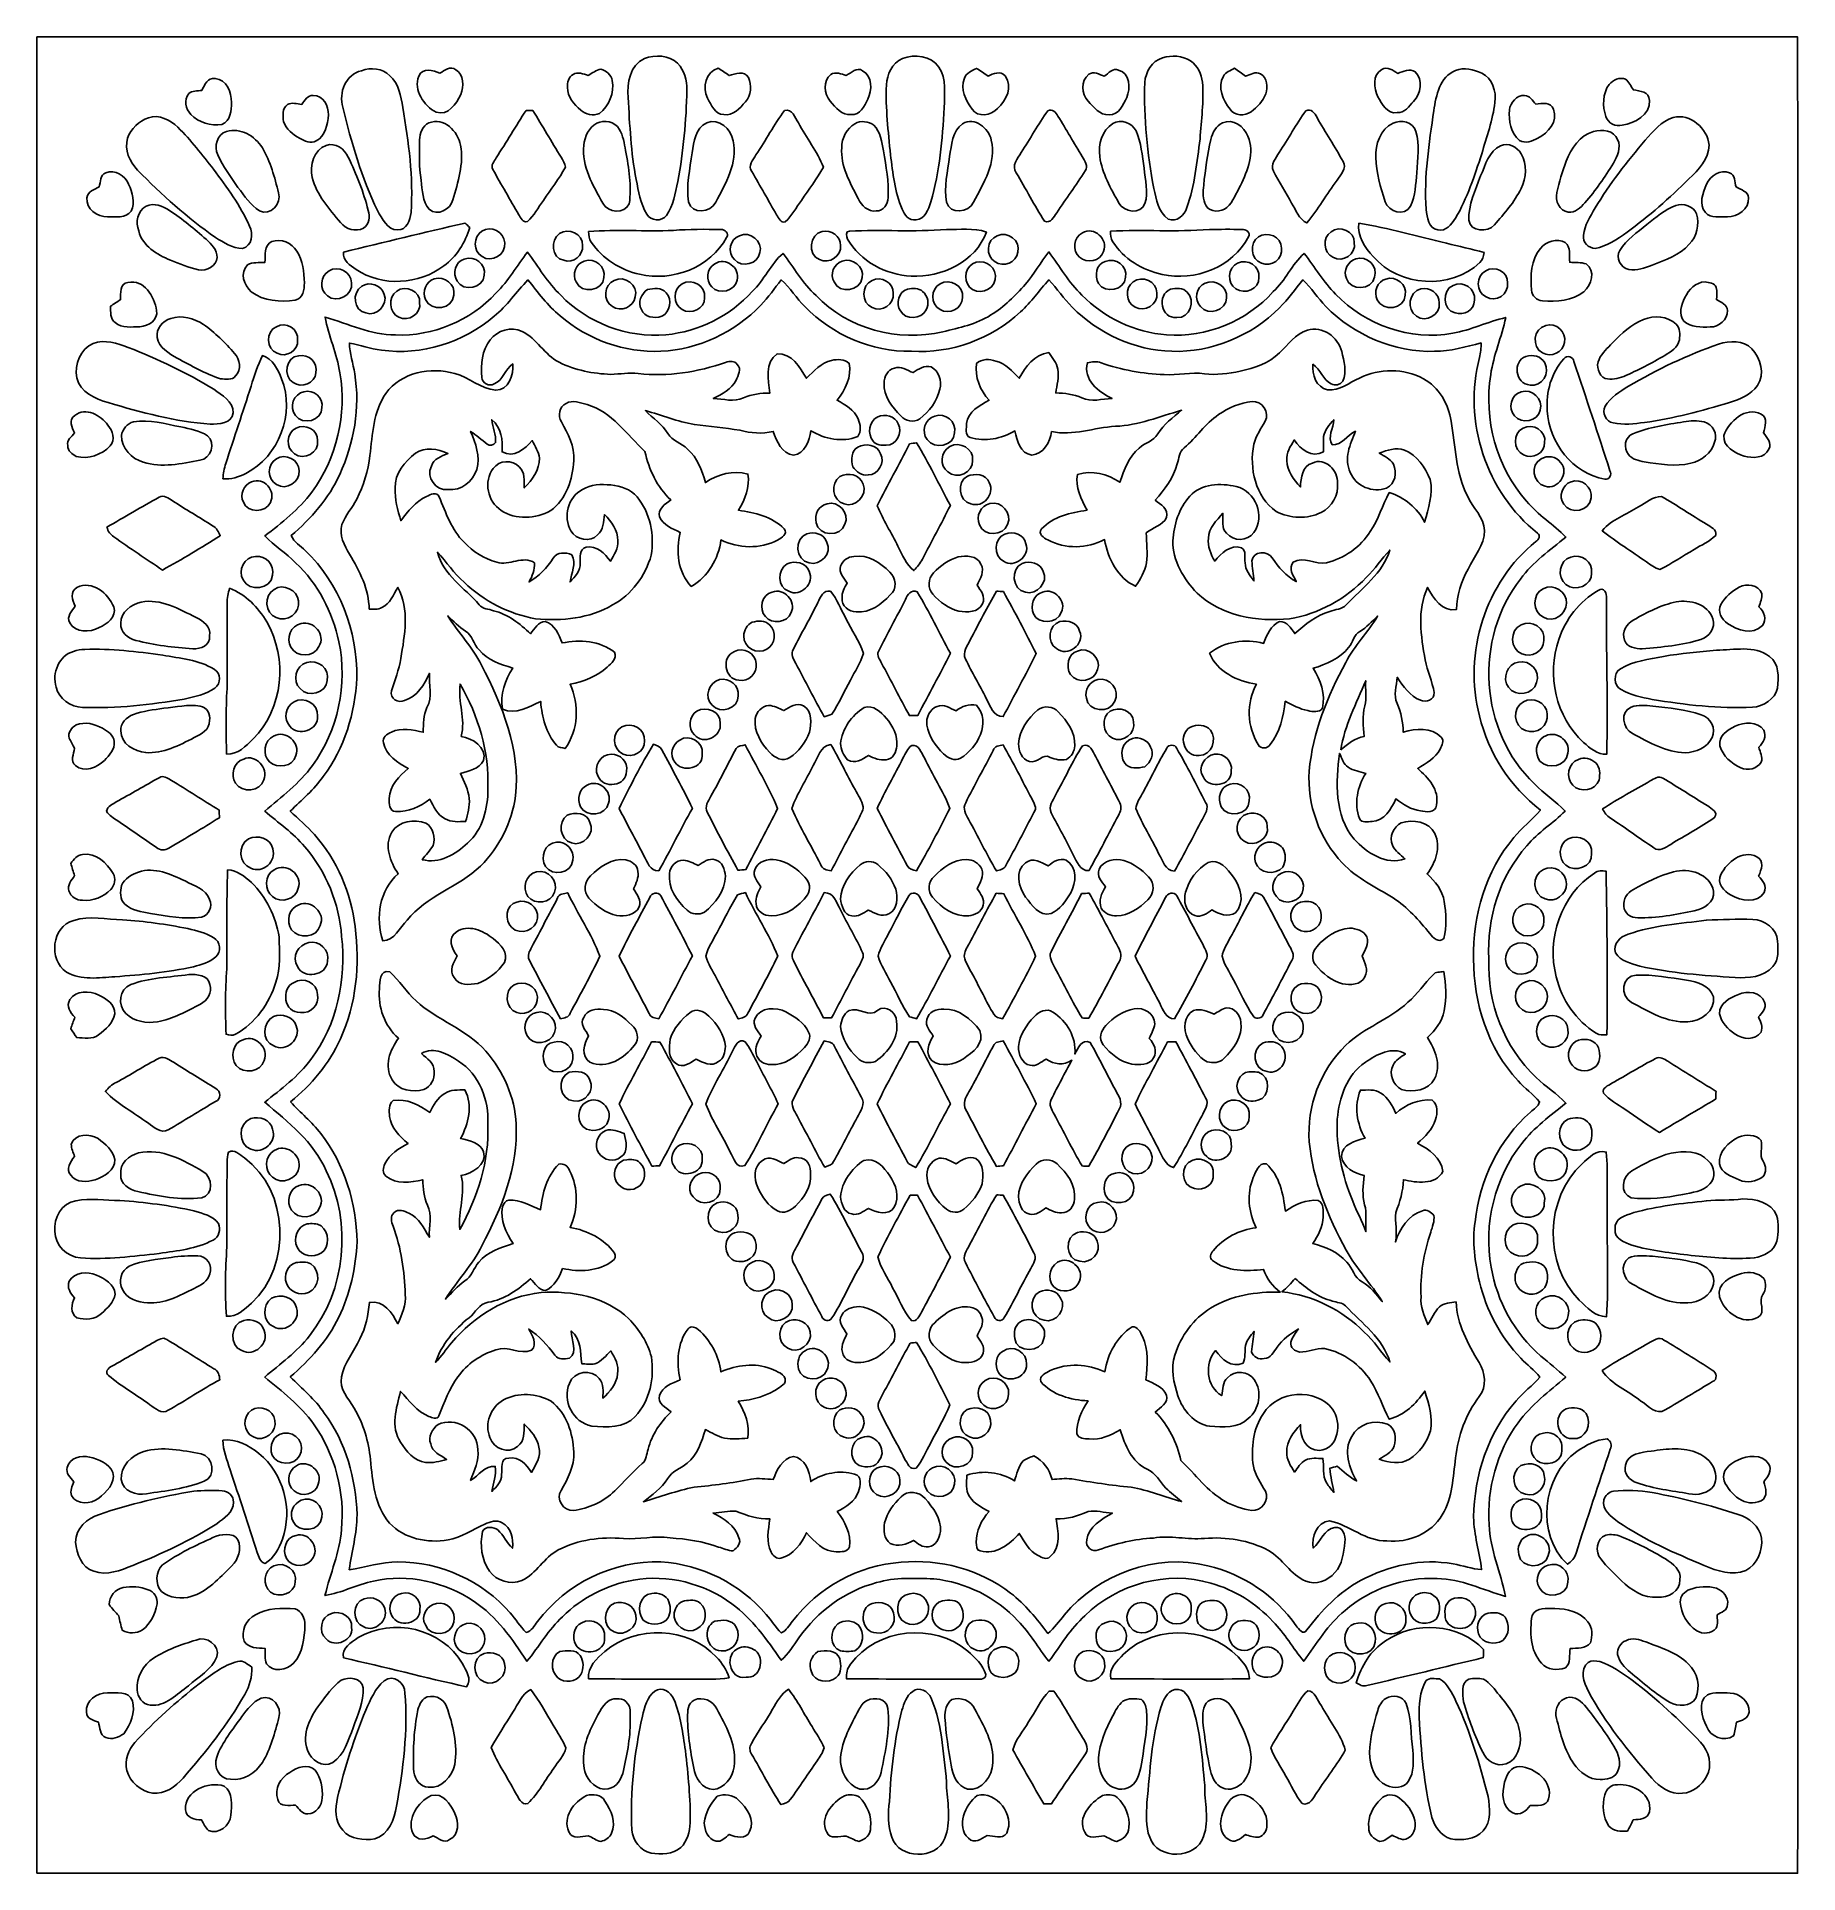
# Model space of a CAD drawing. Header units: centimetres. Extents: x -12.4 to 12.4, y -13 to 12.9.
import ezdxf

# ---------------------------------------------------------------- set-up
doc = ezdxf.new("R2010")
doc.units = ezdxf.units.CM
doc.header["$MEASUREMENT"] = 0
doc.layers.add('Camada 1', color=7, linetype='Continuous')

msp = doc.modelspace()

# ---------------------------------------------------------------- linework, layer by layer
at = {"layer": 'Camada 1', "color": 156}
for points, knots in [([(-12.38955, 12.91942), (-4.12184, 12.92083), (4.14619, 12.92013), (12.4139, 12.91978), (12.4139, 12.91978), (12.42484, 9.07167), (12.41531, 5.22357), (12.41848, 1.37583), (12.41848, 1.37583), (12.4167, -3.40042), (12.42236, -8.17667), (12.41602, -12.95293), (12.41602, -12.95293), (4.1476, -12.95293), (-4.1208, -12.954), (-12.38919, -12.95223), (-12.38919, -12.95223), (-12.39202, -4.32859), (-12.39131, 4.29541), (-12.38955, 12.91942)], [0, 0, 0, 0, 0.16666667, 0.16666667, 0.16666667, 0.16666667, 0.33333333, 0.33333333, 0.33333333, 0.33333333, 0.5, 0.5, 0.5, 0.5, 0.66666667, 0.66666667, 0.66666667, 0.66666667, 1, 1, 1, 1]), ([(-0.19685, 12.61215), (-0.19685, 12.61215), (-0.19685, 12.61215), (-0.19685, 12.61215), (-0.19685, 12.61215), (-0.34079, 12.55112), (-0.41451, 12.39026), (-0.42157, 12.24103), (-0.42157, 12.24103), (-0.43602, 11.91259), (-0.39441, 11.58521), (-0.36405, 11.25889), (-0.36405, 11.25889), (-0.33126, 11.00032), (-0.30339, 10.73608), (-0.20143, 10.49372), (-0.20143, 10.49372), (-0.16862, 10.41364), (-0.10266, 10.32122), (-0.00316, 10.34344), (-0.00316, 10.34344), (0.12805, 10.34273), (0.16615, 10.49372), (0.20425, 10.59321), (0.20425, 10.59321), (0.33197, 11.0243), (0.363, 11.47621), (0.39441, 11.92247), (0.39441, 11.92247), (0.3937, 12.11262), (0.42862, 12.32323), (0.31855, 12.49186), (0.31855, 12.49186), (0.20813, 12.65378), (-0.0254, 12.68236), (-0.19685, 12.61215)], [0, 0, 0, 0, 0.1, 0.1, 0.1, 0.1, 0.2, 0.2, 0.2, 0.2, 0.3, 0.3, 0.3, 0.3, 0.4, 0.4, 0.4, 0.4, 0.5, 0.5, 0.5, 0.5, 0.6, 0.6, 0.6, 0.6, 0.7, 0.7, 0.7, 0.7, 0.8, 0.8, 0.8, 0.8, 1, 1, 1, 1]), ([(-7.81861, 12.4407), (-7.81861, 12.4407), (-7.81861, 12.4407), (-7.81861, 12.4407), (-7.81861, 12.4407), (-8.0398, 12.38919), (-8.13964, 12.13167), (-8.08108, 11.92705), (-8.08108, 11.92705), (-7.96042, 11.42929), (-7.81261, 10.93399), (-7.59107, 10.4708), (-7.59107, 10.4708), (-7.52581, 10.36037), (-7.45701, 10.19739), (-7.30637, 10.19915), (-7.30637, 10.19915), (-7.17761, 10.19386), (-7.13563, 10.34133), (-7.11834, 10.44363), (-7.11834, 10.44363), (-7.08589, 10.93998), (-7.15081, 11.43599), (-7.23511, 11.92459), (-7.23511, 11.92459), (-7.26263, 12.08299), (-7.29014, 12.26008), (-7.4182, 12.37191), (-7.4182, 12.37191), (-7.52333, 12.47527), (-7.68456, 12.49397), (-7.81861, 12.4407)], [0, 0, 0, 0, 0.11111111, 0.11111111, 0.11111111, 0.11111111, 0.22222222, 0.22222222, 0.22222222, 0.22222222, 0.33333333, 0.33333333, 0.33333333, 0.33333333, 0.44444444, 0.44444444, 0.44444444, 0.44444444, 0.55555556, 0.55555556, 0.55555556, 0.55555556, 0.66666667, 0.66666667, 0.66666667, 0.66666667, 0.77777778, 0.77777778, 0.77777778, 0.77777778, 1, 1, 1, 1]), ([(-6.71125, 12.40613), (-6.71125, 12.40613), (-6.71125, 12.40613), (-6.71125, 12.40613), (-6.71125, 12.40613), (-6.80685, 12.44564), (-6.9543, 12.49045), (-7.00792, 12.36627), (-7.00792, 12.36627), (-7.09259, 12.16871), (-6.93702, 11.94893), (-6.76592, 11.85615), (-6.76592, 11.85615), (-6.5927, 11.80324), (-6.48229, 11.97468), (-6.4195, 12.10768), (-6.4195, 12.10768), (-6.3747, 12.22162), (-6.3701, 12.38426), (-6.48794, 12.45622), (-6.48794, 12.45622), (-6.56342, 12.51161), (-6.64739, 12.44881), (-6.71125, 12.40613)], [0, 0, 0, 0, 0.14285714, 0.14285714, 0.14285714, 0.14285714, 0.28571429, 0.28571429, 0.28571429, 0.28571429, 0.42857143, 0.42857143, 0.42857143, 0.42857143, 0.57142857, 0.57142857, 0.57142857, 0.57142857, 0.71428571, 0.71428571, 0.71428571, 0.71428571, 1, 1, 1, 1]), ([(-4.62209, 12.37684), (-4.62209, 12.37684), (-4.62209, 12.37684), (-4.62209, 12.37684), (-4.62209, 12.37684), (-4.69089, 12.39096), (-4.7699, 12.43576), (-4.83588, 12.38955), (-4.83588, 12.38955), (-4.89973, 12.35427), (-4.91842, 12.27454), (-4.91418, 12.20681), (-4.91418, 12.20681), (-4.91949, 12.07452), (-4.82282, 11.96833), (-4.72863, 11.88755), (-4.72863, 11.88755), (-4.65912, 11.82263), (-4.55153, 11.80288), (-4.46405, 11.83886), (-4.46405, 11.83886), (-4.32859, 11.94646), (-4.25131, 12.13061), (-4.28519, 12.30277), (-4.28519, 12.30277), (-4.29577, 12.38566), (-4.37161, 12.43999), (-4.44465, 12.46611), (-4.44465, 12.46611), (-4.5099, 12.44952), (-4.56494, 12.41001), (-4.62209, 12.37684)], [0, 0, 0, 0, 0.11111111, 0.11111111, 0.11111111, 0.11111111, 0.22222222, 0.22222222, 0.22222222, 0.22222222, 0.33333333, 0.33333333, 0.33333333, 0.33333333, 0.44444444, 0.44444444, 0.44444444, 0.44444444, 0.55555556, 0.55555556, 0.55555556, 0.55555556, 0.66666667, 0.66666667, 0.66666667, 0.66666667, 0.77777778, 0.77777778, 0.77777778, 0.77777778, 1, 1, 1, 1]), ([(-3.83046, 12.61356), (-3.83046, 12.61356), (-3.83046, 12.61356), (-3.83046, 12.61356), (-3.83046, 12.61356), (-4.03718, 12.52255), (-4.07353, 12.26502), (-4.06188, 12.06464), (-4.06188, 12.06464), (-4.03577, 11.67835), (-4.02132, 11.2903), (-3.94757, 10.90894), (-3.94757, 10.90894), (-3.91337, 10.74314), (-3.88691, 10.56922), (-3.7973, 10.42246), (-3.7973, 10.42246), (-3.74473, 10.32262), (-3.58705, 10.31205), (-3.52107, 10.40341), (-3.52107, 10.40341), (-3.42053, 10.54135), (-3.39724, 10.71774), (-3.35845, 10.88001), (-3.35845, 10.88001), (-3.284, 11.30652), (-3.24097, 11.73903), (-3.23179, 12.17189), (-3.23179, 12.17189), (-3.2332, 12.30629), (-3.26565, 12.44811), (-3.36267, 12.54689), (-3.36267, 12.54689), (-3.48438, 12.66507), (-3.67911, 12.66895), (-3.83046, 12.61356)], [0, 0, 0, 0, 0.1, 0.1, 0.1, 0.1, 0.2, 0.2, 0.2, 0.2, 0.3, 0.3, 0.3, 0.3, 0.4, 0.4, 0.4, 0.4, 0.5, 0.5, 0.5, 0.5, 0.6, 0.6, 0.6, 0.6, 0.7, 0.7, 0.7, 0.7, 0.8, 0.8, 0.8, 0.8, 1, 1, 1, 1]), ([(-2.9404, 12.05582), (-2.9404, 12.05582), (-2.9404, 12.05582), (-2.9404, 12.05582), (-2.9404, 12.05582), (-2.89102, 11.96269), (-2.8381, 11.8244), (-2.71322, 11.82404), (-2.71322, 11.82404), (-2.58234, 11.80499), (-2.48532, 11.91401), (-2.40805, 12.00326), (-2.40805, 12.00326), (-2.3255, 12.09428), (-2.31386, 12.23785), (-2.36536, 12.34616), (-2.36536, 12.34616), (-2.42569, 12.4467), (-2.54987, 12.40261), (-2.63771, 12.37368), (-2.63771, 12.37368), (-2.68746, 12.41001), (-2.73826, 12.44388), (-2.78977, 12.47668), (-2.78977, 12.47668), (-2.9711, 12.42624), (-3.02048, 12.20998), (-2.9404, 12.05582)], [0, 0, 0, 0, 0.125, 0.125, 0.125, 0.125, 0.25, 0.25, 0.25, 0.25, 0.375, 0.375, 0.375, 0.375, 0.5, 0.5, 0.5, 0.5, 0.625, 0.625, 0.625, 0.625, 0.75, 0.75, 0.75, 0.75, 1, 1, 1, 1]), ([(-0.98777, 12.37684), (-0.98777, 12.37684), (-0.98777, 12.37684), (-0.98777, 12.37684), (-0.98777, 12.37684), (-1.05798, 12.39202), (-1.1377, 12.434), (-1.2058, 12.39026), (-1.2058, 12.39026), (-1.31974, 12.29747), (-1.30033, 12.11826), (-1.21391, 12.01314), (-1.21391, 12.01314), (-1.13805, 11.92494), (-1.04951, 11.80958), (-0.91863, 11.82299), (-0.91863, 11.82299), (-0.79128, 11.81206), (-0.7313, 11.94681), (-0.68121, 12.0403), (-0.68121, 12.0403), (-0.62406, 12.16765), (-0.61419, 12.36662), (-0.75706, 12.44141), (-0.75706, 12.44141), (-0.83679, 12.50032), (-0.91651, 12.4086), (-0.98777, 12.37684)], [0, 0, 0, 0, 0.125, 0.125, 0.125, 0.125, 0.25, 0.25, 0.25, 0.25, 0.375, 0.375, 0.375, 0.375, 0.5, 0.5, 0.5, 0.5, 0.625, 0.625, 0.625, 0.625, 0.75, 0.75, 0.75, 0.75, 1, 1, 1, 1]), ([(0.67804, 12.33522), (0.67804, 12.33522), (0.67804, 12.33522), (0.67804, 12.33522), (0.67804, 12.33522), (0.6117, 12.18458), (0.69708, 12.0209), (0.78493, 11.89884), (0.78493, 11.89884), (0.86924, 11.77712), (1.05304, 11.81311), (1.14194, 11.91118), (1.14194, 11.91118), (1.27034, 12.01772), (1.36455, 12.21986), (1.25024, 12.36944), (1.25024, 12.36944), (1.18426, 12.44423), (1.08479, 12.40119), (1.01141, 12.36486), (1.01141, 12.36486), (0.95778, 12.40367), (0.9024, 12.43999), (0.84666, 12.47527), (0.84666, 12.47527), (0.78458, 12.43753), (0.69849, 12.41424), (0.67804, 12.33522)], [0, 0, 0, 0, 0.125, 0.125, 0.125, 0.125, 0.25, 0.25, 0.25, 0.25, 0.375, 0.375, 0.375, 0.375, 0.5, 0.5, 0.5, 0.5, 0.625, 0.625, 0.625, 0.625, 0.75, 0.75, 0.75, 0.75, 1, 1, 1, 1]), ([(2.64829, 12.36415), (2.64829, 12.36415), (2.64829, 12.36415), (2.64829, 12.36415), (2.64829, 12.36415), (2.57915, 12.39061), (2.49943, 12.43894), (2.42817, 12.39131), (2.42817, 12.39131), (2.31245, 12.29854), (2.32798, 12.11756), (2.42005, 12.0142), (2.42005, 12.0142), (2.49731, 11.92705), (2.5848, 11.8124), (2.71463, 11.82263), (2.71463, 11.82263), (2.8515, 11.81311), (2.91641, 11.96269), (2.96403, 12.06641), (2.96403, 12.06641), (3.01766, 12.19481), (3.01308, 12.41036), (2.84973, 12.45093), (2.84973, 12.45093), (2.76859, 12.49115), (2.70862, 12.40401), (2.64829, 12.36415)], [0, 0, 0, 0, 0.125, 0.125, 0.125, 0.125, 0.25, 0.25, 0.25, 0.25, 0.375, 0.375, 0.375, 0.375, 0.5, 0.5, 0.5, 0.5, 0.625, 0.625, 0.625, 0.625, 0.75, 0.75, 0.75, 0.75, 1, 1, 1, 1]), ([(3.4685, 12.62309), (3.4685, 12.62309), (3.4685, 12.62309), (3.4685, 12.62309), (3.4685, 12.62309), (3.31716, 12.57935), (3.22757, 12.42483), (3.21909, 12.27454), (3.21909, 12.27454), (3.20111, 11.77431), (3.25649, 11.27407), (3.34432, 10.78194), (3.34432, 10.78194), (3.3842, 10.63096), (3.40818, 10.44575), (3.54858, 10.35226), (3.54858, 10.35226), (3.66854, 10.30111), (3.77718, 10.40588), (3.8107, 10.51418), (3.8107, 10.51418), (3.9243, 10.82428), (3.95323, 11.15659), (3.99696, 11.48115), (3.99696, 11.48115), (4.01214, 11.74714), (4.05377, 12.01243), (4.03153, 12.27913), (4.03153, 12.27913), (4.01319, 12.39379), (3.96487, 12.5162), (3.86221, 12.57969), (3.86221, 12.57969), (3.7486, 12.65837), (3.59657, 12.6626), (3.4685, 12.62309)], [0, 0, 0, 0, 0.1, 0.1, 0.1, 0.1, 0.2, 0.2, 0.2, 0.2, 0.3, 0.3, 0.3, 0.3, 0.4, 0.4, 0.4, 0.4, 0.5, 0.5, 0.5, 0.5, 0.6, 0.6, 0.6, 0.6, 0.7, 0.7, 0.7, 0.7, 0.8, 0.8, 0.8, 0.8, 1, 1, 1, 1]), ([(4.3254, 12.3638), (4.3254, 12.3638), (4.3254, 12.3638), (4.3254, 12.3638), (4.3254, 12.3638), (4.23932, 12.20927), (4.32364, 12.0276), (4.41924, 11.89884), (4.41924, 11.89884), (4.4831, 11.80253), (4.6295, 11.79935), (4.71628, 11.86497), (4.71628, 11.86497), (4.80447, 11.92847), (4.88209, 12.01278), (4.92266, 12.11473), (4.92266, 12.11473), (4.95582, 12.21104), (4.94629, 12.34404), (4.84786, 12.39801), (4.84786, 12.39801), (4.77801, 12.43576), (4.70534, 12.38673), (4.63868, 12.36591), (4.63868, 12.36591), (4.58752, 12.40507), (4.5339, 12.44105), (4.48027, 12.47633), (4.48027, 12.47633), (4.42736, 12.44247), (4.35434, 12.42483), (4.3254, 12.3638)], [0, 0, 0, 0, 0.11111111, 0.11111111, 0.11111111, 0.11111111, 0.22222222, 0.22222222, 0.22222222, 0.22222222, 0.33333333, 0.33333333, 0.33333333, 0.33333333, 0.44444444, 0.44444444, 0.44444444, 0.44444444, 0.55555556, 0.55555556, 0.55555556, 0.55555556, 0.66666667, 0.66666667, 0.66666667, 0.66666667, 0.77777778, 0.77777778, 0.77777778, 0.77777778, 1, 1, 1, 1]), ([(6.55672, 12.45869), (6.55672, 12.45869), (6.55672, 12.45869), (6.55672, 12.45869), (6.55672, 12.45869), (6.42372, 12.3832), (6.4463, 12.1927), (6.49993, 12.07346), (6.49993, 12.07346), (6.5592, 11.97292), (6.63468, 11.83111), (6.77333, 11.85121), (6.77333, 11.85121), (6.87775, 11.8431), (6.94231, 11.94188), (7.00617, 12.00925), (7.00617, 12.00925), (7.1053, 12.12285), (7.1455, 12.31123), (7.02802, 12.42765), (7.02802, 12.42765), (6.94972, 12.47527), (6.8594, 12.43435), (6.7832, 12.40401), (6.7832, 12.40401), (6.71617, 12.44458), (6.63575, 12.5095), (6.55672, 12.45869)], [0, 0, 0, 0, 0.125, 0.125, 0.125, 0.125, 0.25, 0.25, 0.25, 0.25, 0.375, 0.375, 0.375, 0.375, 0.5, 0.5, 0.5, 0.5, 0.625, 0.625, 0.625, 0.625, 0.75, 0.75, 0.75, 0.75, 1, 1, 1, 1]), ([(7.5967, 12.44494), (7.5967, 12.44494), (7.5967, 12.44494), (7.5967, 12.44494), (7.5967, 12.44494), (7.37129, 12.35604), (7.32401, 12.09145), (7.2898, 11.87979), (7.2898, 11.87979), (7.22417, 11.41906), (7.15044, 10.95304), (7.18185, 10.48631), (7.18185, 10.48631), (7.19701, 10.38048), (7.21184, 10.21608), (7.34589, 10.20127), (7.34589, 10.20127), (7.46125, 10.17164), (7.53921, 10.27923), (7.59495, 10.36249), (7.59495, 10.36249), (7.76216, 10.64542), (7.86236, 10.96115), (7.96607, 11.2716), (7.96607, 11.2716), (8.03485, 11.51043), (8.11988, 11.74644), (8.15233, 11.99409), (8.15233, 11.99409), (8.17174, 12.14966), (8.11705, 12.33699), (7.965, 12.4079), (7.965, 12.4079), (7.85106, 12.45588), (7.71594, 12.50032), (7.5967, 12.44494)], [0, 0, 0, 0, 0.1, 0.1, 0.1, 0.1, 0.2, 0.2, 0.2, 0.2, 0.3, 0.3, 0.3, 0.3, 0.4, 0.4, 0.4, 0.4, 0.5, 0.5, 0.5, 0.5, 0.6, 0.6, 0.6, 0.6, 0.7, 0.7, 0.7, 0.7, 0.8, 0.8, 0.8, 0.8, 1, 1, 1, 1]), ([(-10.06651, 12.16554), (-10.06651, 12.16554), (-10.06651, 12.16554), (-10.06651, 12.16554), (-10.06651, 12.16554), (-10.1279, 12.1539), (-10.20162, 12.16377), (-10.25102, 12.11897), (-10.25102, 12.11897), (-10.32228, 12.03325), (-10.29441, 11.90236), (-10.22138, 11.82687), (-10.22138, 11.82687), (-10.11096, 11.7101), (-9.93986, 11.66213), (-9.78288, 11.68646), (-9.78288, 11.68646), (-9.66152, 11.73198), (-9.64741, 11.88402), (-9.64988, 11.9955), (-9.64988, 11.9955), (-9.64212, 12.13838), (-9.71938, 12.31652), (-9.87813, 12.33346), (-9.87813, 12.33346), (-9.98431, 12.35109), (-10.02664, 12.24033), (-10.06651, 12.16554)], [0, 0, 0, 0, 0.125, 0.125, 0.125, 0.125, 0.25, 0.25, 0.25, 0.25, 0.375, 0.375, 0.375, 0.375, 0.5, 0.5, 0.5, 0.5, 0.625, 0.625, 0.625, 0.625, 0.75, 0.75, 0.75, 0.75, 1, 1, 1, 1]), ([(9.76029, 12.24985), (9.76029, 12.24985), (9.76029, 12.24985), (9.76029, 12.24985), (9.76029, 12.24985), (9.66752, 12.11932), (9.66435, 11.94329), (9.71479, 11.79547), (9.71479, 11.79547), (9.74302, 11.70234), (9.85237, 11.64836), (9.9448, 11.67588), (9.9448, 11.67588), (10.12189, 11.70128), (10.34097, 11.81629), (10.32827, 12.02372), (10.32827, 12.02372), (10.3265, 12.14472), (10.19315, 12.15989), (10.10143, 12.17048), (10.10143, 12.17048), (10.06792, 12.22339), (10.04147, 12.28336), (9.99243, 12.32393), (9.99243, 12.32393), (9.90811, 12.35321), (9.81745, 12.313), (9.76029, 12.24985)], [0, 0, 0, 0, 0.125, 0.125, 0.125, 0.125, 0.25, 0.25, 0.25, 0.25, 0.375, 0.375, 0.375, 0.375, 0.5, 0.5, 0.5, 0.5, 0.625, 0.625, 0.625, 0.625, 0.75, 0.75, 0.75, 0.75, 1, 1, 1, 1]), ([(-8.65893, 11.96833), (-8.65893, 11.96833), (-8.65893, 11.96833), (-8.65893, 11.96833), (-8.65893, 11.96833), (-8.7256, 11.97327), (-8.79722, 11.99973), (-8.86036, 11.96692), (-8.86036, 11.96692), (-8.93621, 11.91118), (-8.92527, 11.80641), (-8.91433, 11.72491), (-8.91433, 11.72491), (-8.87941, 11.61732), (-8.78275, 11.54465), (-8.68927, 11.48961), (-8.68927, 11.48961), (-8.61871, 11.45469), (-8.53122, 11.41024), (-8.45466, 11.45327), (-8.45466, 11.45327), (-8.32379, 11.52207), (-8.29591, 11.68505), (-8.28181, 11.8184), (-8.28181, 11.8184), (-8.27933, 11.94152), (-8.35483, 12.10133), (-8.49841, 12.09181), (-8.49841, 12.09181), (-8.57919, 12.10415), (-8.61518, 12.01842), (-8.65893, 11.96833)], [0, 0, 0, 0, 0.11111111, 0.11111111, 0.11111111, 0.11111111, 0.22222222, 0.22222222, 0.22222222, 0.22222222, 0.33333333, 0.33333333, 0.33333333, 0.33333333, 0.44444444, 0.44444444, 0.44444444, 0.44444444, 0.55555556, 0.55555556, 0.55555556, 0.55555556, 0.66666667, 0.66666667, 0.66666667, 0.66666667, 0.77777778, 0.77777778, 0.77777778, 0.77777778, 1, 1, 1, 1]), ([(-1.85596, 11.87979), (-1.85596, 11.87979), (-1.85596, 11.87979), (-1.85596, 11.87979), (-1.85596, 11.87979), (-2.008, 11.684), (-2.11878, 11.45962), (-2.25918, 11.25573), (-2.25918, 11.25573), (-2.29517, 11.18517), (-2.3823, 11.10191), (-2.31775, 11.02289), (-2.31775, 11.02289), (-2.20169, 10.81792), (-2.08385, 10.61437), (-1.96849, 10.40941), (-1.96849, 10.40941), (-1.93922, 10.36708), (-1.91099, 10.29335), (-1.84572, 10.31416), (-1.84572, 10.31416), (-1.75153, 10.39812), (-1.69474, 10.51454), (-1.61924, 10.61437), (-1.61924, 10.61437), (-1.51659, 10.7703), (-1.39841, 10.91741), (-1.30986, 11.08215), (-1.30986, 11.08215), (-1.39347, 11.30582), (-1.54905, 11.49667), (-1.66088, 11.70727), (-1.66088, 11.70727), (-1.71272, 11.77607), (-1.74412, 11.91612), (-1.85596, 11.87979)], [0, 0, 0, 0, 0.1, 0.1, 0.1, 0.1, 0.2, 0.2, 0.2, 0.2, 0.3, 0.3, 0.3, 0.3, 0.4, 0.4, 0.4, 0.4, 0.5, 0.5, 0.5, 0.5, 0.6, 0.6, 0.6, 0.6, 0.7, 0.7, 0.7, 0.7, 0.8, 0.8, 0.8, 0.8, 1, 1, 1, 1]), ([(1.85173, 11.8745), (1.85173, 11.8745), (1.85173, 11.8745), (1.85173, 11.8745), (1.85173, 11.8745), (1.71343, 11.68929), (1.60689, 11.48221), (1.47708, 11.29065), (1.47708, 11.29065), (1.42628, 11.20598), (1.33456, 11.10509), (1.40828, 11.0056), (1.40828, 11.0056), (1.54023, 10.77806), (1.66299, 10.54381), (1.80586, 10.32298), (1.80586, 10.32298), (1.89406, 10.28029), (1.93533, 10.38612), (1.97908, 10.44116), (1.97908, 10.44116), (2.10784, 10.63978), (2.25248, 10.82815), (2.37701, 11.02924), (2.37701, 11.02924), (2.42958, 11.09698), (2.37101, 11.17141), (2.33856, 11.23244), (2.33856, 11.23244), (2.22037, 11.42012), (2.11384, 11.6152), (1.99565, 11.80288), (1.99565, 11.80288), (1.96778, 11.85262), (1.91276, 11.91294), (1.85173, 11.8745)], [0, 0, 0, 0, 0.1, 0.1, 0.1, 0.1, 0.2, 0.2, 0.2, 0.2, 0.3, 0.3, 0.3, 0.3, 0.4, 0.4, 0.4, 0.4, 0.5, 0.5, 0.5, 0.5, 0.6, 0.6, 0.6, 0.6, 0.7, 0.7, 0.7, 0.7, 0.8, 0.8, 0.8, 0.8, 1, 1, 1, 1]), ([(5.48569, 11.87555), (5.48569, 11.87555), (5.48569, 11.87555), (5.48569, 11.87555), (5.48569, 11.87555), (5.34882, 11.68929), (5.24298, 11.48221), (5.11281, 11.291), (5.11281, 11.291), (5.07083, 11.21127), (4.97769, 11.12379), (5.03132, 11.02783), (5.03132, 11.02783), (5.10786, 10.87296), (5.20381, 10.72868), (5.28672, 10.57733), (5.28672, 10.57733), (5.34916, 10.47714), (5.38726, 10.35049), (5.50226, 10.29652), (5.50226, 10.29652), (5.65608, 10.48948), (5.78309, 10.70186), (5.92842, 10.90083), (5.92842, 10.90083), (5.97675, 10.97702), (6.07201, 11.06522), (6.01203, 11.16117), (6.01203, 11.16117), (5.89774, 11.37284), (5.76155, 11.57181), (5.64479, 11.78207), (5.64479, 11.78207), (5.61552, 11.84486), (5.5626, 11.91365), (5.48569, 11.87555)], [0, 0, 0, 0, 0.1, 0.1, 0.1, 0.1, 0.2, 0.2, 0.2, 0.2, 0.3, 0.3, 0.3, 0.3, 0.4, 0.4, 0.4, 0.4, 0.5, 0.5, 0.5, 0.5, 0.6, 0.6, 0.6, 0.6, 0.7, 0.7, 0.7, 0.7, 0.8, 0.8, 0.8, 0.8, 1, 1, 1, 1]), ([(8.35518, 11.88861), (8.35518, 11.88861), (8.35518, 11.88861), (8.35518, 11.88861), (8.35518, 11.88861), (8.34143, 11.73691), (8.3753, 11.56158), (8.49841, 11.45998), (8.49841, 11.45998), (8.58202, 11.40988), (8.67938, 11.44905), (8.75663, 11.49208), (8.75663, 11.49208), (8.90269, 11.56441), (9.04205, 11.72632), (8.97643, 11.89848), (8.97643, 11.89848), (8.93867, 12.00538), (8.81591, 11.98456), (8.72842, 11.97186), (8.72842, 11.97186), (8.68079, 12.01772), (8.6441, 12.09393), (8.56896, 12.09322), (8.56896, 12.09322), (8.45714, 12.10204), (8.36789, 11.99161), (8.35518, 11.88861)], [0, 0, 0, 0, 0.125, 0.125, 0.125, 0.125, 0.25, 0.25, 0.25, 0.25, 0.375, 0.375, 0.375, 0.375, 0.5, 0.5, 0.5, 0.5, 0.625, 0.625, 0.625, 0.625, 0.75, 0.75, 0.75, 0.75, 1, 1, 1, 1]), ([(-10.81863, 11.77889), (-10.81863, 11.77889), (-10.81863, 11.77889), (-10.81863, 11.77889), (-10.81863, 11.77889), (-10.95092, 11.73198), (-11.06557, 11.62543), (-11.11355, 11.49244), (-11.11355, 11.49244), (-11.15659, 11.32945), (-11.08604, 11.158), (-10.97103, 11.04159), (-10.97103, 11.04159), (-10.63236, 10.69586), (-10.27076, 10.36954), (-9.87248, 10.09332), (-9.87248, 10.09332), (-9.75818, 10.02205), (-9.63471, 9.93845), (-9.49536, 9.9388), (-9.49536, 9.9388), (-9.3546, 9.97408), (-9.34085, 10.13988), (-9.39341, 10.25207), (-9.39341, 10.25207), (-9.52182, 10.54276), (-9.71409, 10.79887), (-9.90141, 11.05323), (-9.90141, 11.05323), (-10.06122, 11.25643), (-10.21785, 11.46421), (-10.40376, 11.64483), (-10.40376, 11.64483), (-10.5103, 11.74855), (-10.66834, 11.83322), (-10.81863, 11.77889)], [0, 0, 0, 0, 0.1, 0.1, 0.1, 0.1, 0.2, 0.2, 0.2, 0.2, 0.3, 0.3, 0.3, 0.3, 0.4, 0.4, 0.4, 0.4, 0.5, 0.5, 0.5, 0.5, 0.6, 0.6, 0.6, 0.6, 0.7, 0.7, 0.7, 0.7, 0.8, 0.8, 0.8, 0.8, 1, 1, 1, 1]), ([(-9.71973, 11.58521), (-9.71973, 11.58521), (-9.71973, 11.58521), (-9.71973, 11.58521), (-9.71973, 11.58521), (-9.85308, 11.54782), (-9.89541, 11.37355), (-9.84214, 11.25819), (-9.84214, 11.25819), (-9.77123, 11.09132), (-9.65835, 10.94669), (-9.55674, 10.79747), (-9.55674, 10.79747), (-9.46573, 10.67999), (-9.38176, 10.5484), (-9.25336, 10.46797), (-9.25336, 10.46797), (-9.09884, 10.3893), (-8.93973, 10.57098), (-8.98454, 10.72197), (-8.98454, 10.72197), (-9.04205, 10.93858), (-9.09602, 11.16188), (-9.21349, 11.35556), (-9.21349, 11.35556), (-9.3158, 11.52243), (-9.52182, 11.6459), (-9.71973, 11.58521)], [0, 0, 0, 0, 0.125, 0.125, 0.125, 0.125, 0.25, 0.25, 0.25, 0.25, 0.375, 0.375, 0.375, 0.375, 0.5, 0.5, 0.5, 0.5, 0.625, 0.625, 0.625, 0.625, 0.75, 0.75, 0.75, 0.75, 1, 1, 1, 1]), ([(-6.86822, 11.70622), (-6.86822, 11.70622), (-6.86822, 11.70622), (-6.86822, 11.70622), (-6.86822, 11.70622), (-6.95537, 11.66388), (-6.99593, 11.55911), (-6.99947, 11.46704), (-6.99947, 11.46704), (-7.00405, 11.27759), (-7.00439, 11.08674), (-6.97652, 10.89871), (-6.97652, 10.89871), (-6.95854, 10.76007), (-6.96066, 10.60097), (-6.86364, 10.48985), (-6.86364, 10.48985), (-6.74652, 10.38718), (-6.56166, 10.48667), (-6.52814, 10.62425), (-6.52814, 10.62425), (-6.45829, 10.8719), (-6.37222, 11.13296), (-6.42055, 11.39224), (-6.42055, 11.39224), (-6.45829, 11.58839), (-6.65621, 11.79407), (-6.86822, 11.70622)], [0, 0, 0, 0, 0.125, 0.125, 0.125, 0.125, 0.25, 0.25, 0.25, 0.25, 0.375, 0.375, 0.375, 0.375, 0.5, 0.5, 0.5, 0.5, 0.625, 0.625, 0.625, 0.625, 0.75, 0.75, 0.75, 0.75, 1, 1, 1, 1]), ([(-5.49697, 11.88332), (-5.49697, 11.88332), (-5.49697, 11.88332), (-5.49697, 11.88332), (-5.49697, 11.88332), (-5.64268, 11.66354), (-5.77427, 11.43458), (-5.91996, 11.2148), (-5.91996, 11.2148), (-5.94218, 11.16471), (-6.00287, 11.10791), (-5.96582, 11.05076), (-5.96582, 11.05076), (-5.84975, 10.83522), (-5.72065, 10.62707), (-5.6021, 10.41293), (-5.6021, 10.41293), (-5.57142, 10.37131), (-5.54567, 10.29264), (-5.47933, 10.31592), (-5.47933, 10.31592), (-5.38585, 10.39988), (-5.32729, 10.51418), (-5.25322, 10.61437), (-5.25322, 10.61437), (-5.15055, 10.7703), (-5.03202, 10.91706), (-4.94383, 11.0818), (-4.94383, 11.0818), (-4.94841, 11.13472), (-4.98228, 11.17811), (-5.00591, 11.22326), (-5.00591, 11.22326), (-5.13891, 11.44305), (-5.27015, 11.66388), (-5.40315, 11.88332), (-5.40315, 11.88332), (-5.42642, 11.88332), (-5.4737, 11.88332), (-5.49697, 11.88332)], [0, 0, 0, 0, 0.09090909, 0.09090909, 0.09090909, 0.09090909, 0.18181818, 0.18181818, 0.18181818, 0.18181818, 0.27272727, 0.27272727, 0.27272727, 0.27272727, 0.36363636, 0.36363636, 0.36363636, 0.36363636, 0.45454545, 0.45454545, 0.45454545, 0.45454545, 0.54545455, 0.54545455, 0.54545455, 0.54545455, 0.63636364, 0.63636364, 0.63636364, 0.63636364, 0.72727273, 0.72727273, 0.72727273, 0.72727273, 0.81818182, 0.81818182, 0.81818182, 0.81818182, 1, 1, 1, 1]), ([(-4.50285, 11.70092), (-4.50285, 11.70092), (-4.50285, 11.70092), (-4.50285, 11.70092), (-4.50285, 11.70092), (-4.61573, 11.64307), (-4.67184, 11.5122), (-4.68488, 11.39154), (-4.68488, 11.39154), (-4.71664, 11.09415), (-4.55577, 10.82462), (-4.41642, 10.57557), (-4.41642, 10.57557), (-4.34516, 10.43727), (-4.11302, 10.4147), (-4.04459, 10.56675), (-4.04459, 10.56675), (-4.00649, 10.81617), (-4.0527, 11.06981), (-4.09504, 11.31605), (-4.09504, 11.31605), (-4.1148, 11.41941), (-4.13208, 11.52666), (-4.18465, 11.61908), (-4.18465, 11.61908), (-4.24709, 11.72562), (-4.39632, 11.75737), (-4.50285, 11.70092)], [0, 0, 0, 0, 0.125, 0.125, 0.125, 0.125, 0.25, 0.25, 0.25, 0.25, 0.375, 0.375, 0.375, 0.375, 0.5, 0.5, 0.5, 0.5, 0.625, 0.625, 0.625, 0.625, 0.75, 0.75, 0.75, 0.75, 1, 1, 1, 1]), ([(-2.9531, 11.70904), (-2.9531, 11.70904), (-2.9531, 11.70904), (-2.9531, 11.70904), (-2.9531, 11.70904), (-3.1115, 11.63249), (-3.1316, 11.43846), (-3.16018, 11.285), (-3.16018, 11.285), (-3.18876, 11.0564), (-3.2459, 10.82251), (-3.20781, 10.5925), (-3.20781, 10.5925), (-3.16301, 10.41082), (-2.89701, 10.4401), (-2.8268, 10.58862), (-2.8268, 10.58862), (-2.68605, 10.85249), (-2.51283, 11.14389), (-2.58022, 11.45504), (-2.58022, 11.45504), (-2.6095, 11.61979), (-2.77953, 11.78101), (-2.9531, 11.70904)], [0, 0, 0, 0, 0.14285714, 0.14285714, 0.14285714, 0.14285714, 0.28571429, 0.28571429, 0.28571429, 0.28571429, 0.42857143, 0.42857143, 0.42857143, 0.42857143, 0.57142857, 0.57142857, 0.57142857, 0.57142857, 0.71428571, 0.71428571, 0.71428571, 0.71428571, 1, 1, 1, 1]), ([(-0.86571, 11.69564), (-0.86571, 11.69564), (-0.86571, 11.69564), (-0.86571, 11.69564), (-0.86571, 11.69564), (-0.98178, 11.62685), (-1.05127, 11.49208), (-1.05021, 11.35803), (-1.05021, 11.35803), (-1.07173, 11.09802), (-0.9331, 10.8652), (-0.8195, 10.64224), (-0.8195, 10.64224), (-0.77257, 10.54558), (-0.68226, 10.45139), (-0.56479, 10.4662), (-0.56479, 10.4662), (-0.46319, 10.4595), (-0.39828, 10.56393), (-0.39652, 10.65494), (-0.39652, 10.65494), (-0.38559, 10.87578), (-0.4265, 11.09486), (-0.46319, 11.31146), (-0.46319, 11.31146), (-0.48789, 11.43776), (-0.50482, 11.57816), (-0.59831, 11.67482), (-0.59831, 11.67482), (-0.67522, 11.73021), (-0.78176, 11.74361), (-0.86571, 11.69564)], [0, 0, 0, 0, 0.11111111, 0.11111111, 0.11111111, 0.11111111, 0.22222222, 0.22222222, 0.22222222, 0.22222222, 0.33333333, 0.33333333, 0.33333333, 0.33333333, 0.44444444, 0.44444444, 0.44444444, 0.44444444, 0.55555556, 0.55555556, 0.55555556, 0.55555556, 0.66666667, 0.66666667, 0.66666667, 0.66666667, 0.77777778, 0.77777778, 0.77777778, 0.77777778, 1, 1, 1, 1]), ([(0.65263, 11.69564), (0.65263, 11.69564), (0.65263, 11.69564), (0.65263, 11.69564), (0.65263, 11.69564), (0.50517, 11.59191), (0.49812, 11.39507), (0.46813, 11.23385), (0.46813, 11.23385), (0.44097, 11.02183), (0.38629, 10.80346), (0.42686, 10.59003), (0.42686, 10.59003), (0.47025, 10.41047), (0.74259, 10.43869), (0.8068, 10.59109), (0.8068, 10.59109), (0.94684, 10.85638), (1.13205, 11.14989), (1.05587, 11.46245), (1.05587, 11.46245), (1.01988, 11.6332), (0.82479, 11.79794), (0.65263, 11.69564)], [0, 0, 0, 0, 0.14285714, 0.14285714, 0.14285714, 0.14285714, 0.28571429, 0.28571429, 0.28571429, 0.28571429, 0.42857143, 0.42857143, 0.42857143, 0.42857143, 0.57142857, 0.57142857, 0.57142857, 0.57142857, 0.71428571, 0.71428571, 0.71428571, 0.71428571, 1, 1, 1, 1]), ([(2.76825, 11.69705), (2.76825, 11.69705), (2.76825, 11.69705), (2.76825, 11.69705), (2.76825, 11.69705), (2.61231, 11.6025), (2.56046, 11.40283), (2.58444, 11.23138), (2.58444, 11.23138), (2.61725, 10.99466), (2.73861, 10.78335), (2.85326, 10.57804), (2.85326, 10.57804), (2.92347, 10.44575), (3.16301, 10.41188), (3.2205, 10.57098), (3.2205, 10.57098), (3.27342, 10.73255), (3.22262, 10.90436), (3.20922, 11.06875), (3.20922, 11.06875), (3.17994, 11.24479), (3.16934, 11.42894), (3.09491, 11.59333), (3.09491, 11.59333), (3.04095, 11.71328), (2.88183, 11.7616), (2.76825, 11.69705)], [0, 0, 0, 0, 0.125, 0.125, 0.125, 0.125, 0.25, 0.25, 0.25, 0.25, 0.375, 0.375, 0.375, 0.375, 0.5, 0.5, 0.5, 0.5, 0.625, 0.625, 0.625, 0.625, 0.75, 0.75, 0.75, 0.75, 1, 1, 1, 1]), ([(4.31446, 11.70693), (4.31446, 11.70693), (4.31446, 11.70693), (4.31446, 11.70693), (4.31446, 11.70693), (4.22063, 11.66847), (4.17335, 11.56757), (4.15042, 11.47445), (4.15042, 11.47445), (4.09787, 11.26348), (4.07212, 11.04687), (4.04812, 10.83098), (4.04812, 10.83098), (4.03754, 10.73361), (4.03014, 10.62778), (4.08269, 10.53994), (4.08269, 10.53994), (4.1416, 10.43974), (4.29224, 10.45033), (4.37549, 10.51313), (4.37549, 10.51313), (4.46405, 10.59814), (4.50639, 10.71774), (4.56494, 10.82322), (4.56494, 10.82322), (4.66794, 11.03453), (4.77273, 11.28712), (4.66972, 11.51854), (4.66972, 11.51854), (4.62031, 11.65612), (4.46051, 11.77254), (4.31446, 11.70693)], [0, 0, 0, 0, 0.11111111, 0.11111111, 0.11111111, 0.11111111, 0.22222222, 0.22222222, 0.22222222, 0.22222222, 0.33333333, 0.33333333, 0.33333333, 0.33333333, 0.44444444, 0.44444444, 0.44444444, 0.44444444, 0.55555556, 0.55555556, 0.55555556, 0.55555556, 0.66666667, 0.66666667, 0.66666667, 0.66666667, 0.77777778, 0.77777778, 0.77777778, 0.77777778, 1, 1, 1, 1]), ([(6.71583, 11.70128), (6.71583, 11.70128), (6.71583, 11.70128), (6.71583, 11.70128), (6.71583, 11.70128), (6.53837, 11.61732), (6.46289, 11.4053), (6.47171, 11.21974), (6.47171, 11.21974), (6.48616, 11.00737), (6.5345, 10.79712), (6.60541, 10.59673), (6.60541, 10.59673), (6.64986, 10.44927), (6.88162, 10.38577), (6.96382, 10.53429), (6.96382, 10.53429), (7.03155, 10.68105), (7.03474, 10.84756), (7.05272, 11.0056), (7.05272, 11.0056), (7.05343, 11.19893), (7.10211, 11.40001), (7.03757, 11.58769), (7.03757, 11.58769), (6.99416, 11.71715), (6.83083, 11.7609), (6.71583, 11.70128)], [0, 0, 0, 0, 0.125, 0.125, 0.125, 0.125, 0.25, 0.25, 0.25, 0.25, 0.375, 0.375, 0.375, 0.375, 0.5, 0.5, 0.5, 0.5, 0.625, 0.625, 0.625, 0.625, 0.75, 0.75, 0.75, 0.75, 1, 1, 1, 1]), ([(10.66446, 11.78171), (10.66446, 11.78171), (10.66446, 11.78171), (10.66446, 11.78171), (10.66446, 11.78171), (10.49479, 11.73198), (10.38119, 11.5891), (10.26865, 11.46245), (10.26865, 11.46245), (10.01182, 11.16117), (9.76841, 10.8465), (9.56203, 10.50819), (9.56203, 10.50819), (9.49678, 10.38612), (9.41139, 10.26548), (9.39906, 10.12366), (9.39906, 10.12366), (9.38176, 10.02947), (9.47067, 9.93845), (9.56274, 9.93739), (9.56274, 9.93739), (9.73137, 9.96844), (9.87531, 10.06968), (10.01289, 10.16599), (10.01289, 10.16599), (10.32157, 10.39388), (10.61261, 10.64612), (10.88248, 10.91917), (10.88248, 10.91917), (11.01901, 11.04652), (11.16682, 11.1947), (11.16858, 11.39507), (11.16858, 11.39507), (11.14882, 11.6279), (10.90083, 11.84768), (10.66446, 11.78171)], [0, 0, 0, 0, 0.1, 0.1, 0.1, 0.1, 0.2, 0.2, 0.2, 0.2, 0.3, 0.3, 0.3, 0.3, 0.4, 0.4, 0.4, 0.4, 0.5, 0.5, 0.5, 0.5, 0.6, 0.6, 0.6, 0.6, 0.7, 0.7, 0.7, 0.7, 0.8, 0.8, 0.8, 0.8, 1, 1, 1, 1]), ([(-8.31426, 11.39048), (-8.31426, 11.39048), (-8.31426, 11.39048), (-8.31426, 11.39048), (-8.31426, 11.39048), (-8.48994, 11.32487), (-8.5471, 11.10684), (-8.51041, 10.93893), (-8.51041, 10.93893), (-8.44973, 10.68951), (-8.27122, 10.49443), (-8.11212, 10.30252), (-8.11212, 10.30252), (-8.03627, 10.20692), (-7.90117, 10.1674), (-7.78968, 10.22279), (-7.78968, 10.22279), (-7.70854, 10.27818), (-7.69338, 10.38506), (-7.72159, 10.47362), (-7.72159, 10.47362), (-7.78898, 10.73255), (-7.88634, 10.98408), (-8.00276, 11.22503), (-8.00276, 11.22503), (-8.05497, 11.33827), (-8.18727, 11.43599), (-8.31426, 11.39048)], [0, 0, 0, 0, 0.125, 0.125, 0.125, 0.125, 0.25, 0.25, 0.25, 0.25, 0.375, 0.375, 0.375, 0.375, 0.5, 0.5, 0.5, 0.5, 0.625, 0.625, 0.625, 0.625, 0.75, 0.75, 0.75, 0.75, 1, 1, 1, 1]), ([(8.23207, 11.38519), (8.23207, 11.38519), (8.23207, 11.38519), (8.23207, 11.38519), (8.23207, 11.38519), (8.06591, 11.30829), (8.01616, 11.11426), (7.94985, 10.95974), (7.94985, 10.95974), (7.87788, 10.75866), (7.77487, 10.55475), (7.78369, 10.33744), (7.78369, 10.33744), (7.80908, 10.1674), (8.04615, 10.16105), (8.14351, 10.27077), (8.14351, 10.27077), (8.28428, 10.42846), (8.42573, 10.59144), (8.51992, 10.7823), (8.51992, 10.7823), (8.5972, 10.93257), (8.60882, 11.12448), (8.52028, 11.2723), (8.52028, 11.2723), (8.46313, 11.3665), (8.33966, 11.43669), (8.23207, 11.38519)], [0, 0, 0, 0, 0.125, 0.125, 0.125, 0.125, 0.25, 0.25, 0.25, 0.25, 0.375, 0.375, 0.375, 0.375, 0.5, 0.5, 0.5, 0.5, 0.625, 0.625, 0.625, 0.625, 0.75, 0.75, 0.75, 0.75, 1, 1, 1, 1]), ([(9.54193, 11.58557), (9.54193, 11.58557), (9.54193, 11.58557), (9.54193, 11.58557), (9.54193, 11.58557), (9.34366, 11.53265), (9.22689, 11.34463), (9.15458, 11.16612), (9.15458, 11.16612), (9.09954, 11.02289), (9.05403, 10.87508), (9.02404, 10.72409), (9.02404, 10.72409), (8.99583, 10.61049), (9.05686, 10.46656), (9.1835, 10.45104), (9.1835, 10.45104), (9.2837, 10.43305), (9.35884, 10.51489), (9.42021, 10.58121), (9.42021, 10.58121), (9.57085, 10.75372), (9.69856, 10.94493), (9.82027, 11.1386), (9.82027, 11.1386), (9.87743, 11.23597), (9.93281, 11.35979), (9.87953, 11.47091), (9.87953, 11.47091), (9.8298, 11.6025), (9.66045, 11.62014), (9.54193, 11.58557)], [0, 0, 0, 0, 0.11111111, 0.11111111, 0.11111111, 0.11111111, 0.22222222, 0.22222222, 0.22222222, 0.22222222, 0.33333333, 0.33333333, 0.33333333, 0.33333333, 0.44444444, 0.44444444, 0.44444444, 0.44444444, 0.55555556, 0.55555556, 0.55555556, 0.55555556, 0.66666667, 0.66666667, 0.66666667, 0.66666667, 0.77777778, 0.77777778, 0.77777778, 0.77777778, 1, 1, 1, 1]), ([(-11.42047, 11.00313), (-11.42047, 11.00313), (-11.42047, 11.00313), (-11.42047, 11.00313), (-11.42047, 11.00313), (-11.50126, 10.97315), (-11.48926, 10.87296), (-11.5129, 10.80487), (-11.5129, 10.80487), (-11.57781, 10.76677), (-11.67977, 10.74137), (-11.68505, 10.65106), (-11.68505, 10.65106), (-11.70304, 10.49478), (-11.53653, 10.38436), (-11.39472, 10.38472), (-11.39472, 10.38472), (-11.2836, 10.38718), (-11.13683, 10.3565), (-11.06346, 10.46444), (-11.06346, 10.46444), (-10.99678, 10.58368), (-11.04547, 10.72761), (-11.09698, 10.84333), (-11.09698, 10.84333), (-11.14601, 10.9661), (-11.291, 11.055), (-11.42047, 11.00313)], [0, 0, 0, 0, 0.125, 0.125, 0.125, 0.125, 0.25, 0.25, 0.25, 0.25, 0.375, 0.375, 0.375, 0.375, 0.5, 0.5, 0.5, 0.5, 0.625, 0.625, 0.625, 0.625, 0.75, 0.75, 0.75, 0.75, 1, 1, 1, 1]), ([(11.13401, 10.84473), (11.13401, 10.84473), (11.13401, 10.84473), (11.13401, 10.84473), (11.13401, 10.84473), (11.08004, 10.72338), (11.0176, 10.5604), (11.11566, 10.44434), (11.11566, 10.44434), (11.19363, 10.35719), (11.32309, 10.3893), (11.42683, 10.38472), (11.42683, 10.38472), (11.5697, 10.38401), (11.73868, 10.49266), (11.72245, 10.65141), (11.72245, 10.65141), (11.72104, 10.7442), (11.61345, 10.76289), (11.5503, 10.80452), (11.5503, 10.80452), (11.52489, 10.8719), (11.54041, 10.97808), (11.45611, 11.00313), (11.45611, 11.00313), (11.3284, 11.05781), (11.1841, 10.96398), (11.13401, 10.84473)], [0, 0, 0, 0, 0.125, 0.125, 0.125, 0.125, 0.25, 0.25, 0.25, 0.25, 0.375, 0.375, 0.375, 0.375, 0.5, 0.5, 0.5, 0.5, 0.625, 0.625, 0.625, 0.625, 0.75, 0.75, 0.75, 0.75, 1, 1, 1, 1]), ([(-10.84968, 10.53182), (-10.84968, 10.53182), (-10.84968, 10.53182), (-10.84968, 10.53182), (-10.84968, 10.53182), (-10.9728, 10.46973), (-11.00173, 10.30464), (-10.95587, 10.18398), (-10.95587, 10.18398), (-10.90153, 9.97161), (-10.69657, 9.85343), (-10.50959, 9.77194), (-10.50959, 9.77194), (-10.37978, 9.72185), (-10.25066, 9.66328), (-10.11307, 9.63824), (-10.11307, 9.63824), (-9.99948, 9.61566), (-9.86049, 9.68691), (-9.85061, 9.81145), (-9.85061, 9.81145), (-9.85061, 9.91729), (-9.93069, 10.00125), (-10.00513, 10.06756), (-10.00513, 10.06756), (-10.16987, 10.2115), (-10.33921, 10.3512), (-10.52053, 10.47362), (-10.52053, 10.47362), (-10.61543, 10.53499), (-10.73961, 10.58897), (-10.84968, 10.53182)], [0, 0, 0, 0, 0.11111111, 0.11111111, 0.11111111, 0.11111111, 0.22222222, 0.22222222, 0.22222222, 0.22222222, 0.33333333, 0.33333333, 0.33333333, 0.33333333, 0.44444444, 0.44444444, 0.44444444, 0.44444444, 0.55555556, 0.55555556, 0.55555556, 0.55555556, 0.66666667, 0.66666667, 0.66666667, 0.66666667, 0.77777778, 0.77777778, 0.77777778, 0.77777778, 1, 1, 1, 1]), ([(10.70044, 10.54311), (10.70044, 10.54311), (10.70044, 10.54311), (10.70044, 10.54311), (10.70044, 10.54311), (10.54417, 10.48914), (10.4207, 10.37307), (10.29017, 10.27641), (10.29017, 10.27641), (10.15717, 10.16316), (10.00407, 10.06298), (9.91234, 9.91058), (9.91234, 9.91058), (9.84037, 9.81075), (9.92399, 9.66293), (10.03723, 9.64318), (10.03723, 9.64318), (10.15047, 9.61672), (10.26159, 9.66575), (10.36672, 9.70315), (10.36672, 9.70315), (10.5537, 9.77265), (10.75195, 9.84462), (10.88884, 9.99666), (10.88884, 9.99666), (10.99431, 10.10814), (11.03841, 10.27747), (10.98973, 10.42423), (10.98973, 10.42423), (10.94951, 10.5357), (10.80593, 10.58015), (10.70044, 10.54311)], [0, 0, 0, 0, 0.11111111, 0.11111111, 0.11111111, 0.11111111, 0.22222222, 0.22222222, 0.22222222, 0.22222222, 0.33333333, 0.33333333, 0.33333333, 0.33333333, 0.44444444, 0.44444444, 0.44444444, 0.44444444, 0.55555556, 0.55555556, 0.55555556, 0.55555556, 0.66666667, 0.66666667, 0.66666667, 0.66666667, 0.77777778, 0.77777778, 0.77777778, 0.77777778, 1, 1, 1, 1]), ([(-8.07155, 9.88624), (-8.07155, 9.88624), (-8.07155, 9.88624), (-8.07155, 9.88624), (-8.07155, 9.88624), (-8.08531, 9.76736), (-7.97771, 9.70033), (-7.8941, 9.63965), (-7.8941, 9.63965), (-7.52651, 9.39658), (-7.00651, 9.42551), (-6.65833, 9.69151), (-6.65833, 9.69151), (-6.47559, 9.82062), (-6.35387, 10.01924), (-6.2925, 10.23196), (-6.2925, 10.23196), (-6.30872, 10.24819), (-6.34047, 10.27994), (-6.35635, 10.29582), (-6.35635, 10.29582), (-6.92925, 10.16423), (-7.50076, 10.02629), (-8.07155, 9.88624)], [0, 0, 0, 0, 0.14285714, 0.14285714, 0.14285714, 0.14285714, 0.28571429, 0.28571429, 0.28571429, 0.28571429, 0.42857143, 0.42857143, 0.42857143, 0.42857143, 0.57142857, 0.57142857, 0.57142857, 0.57142857, 0.71428571, 0.71428571, 0.71428571, 0.71428571, 1, 1, 1, 1]), ([(-6.11928, 10.18011), (-6.11928, 10.18011), (-6.11928, 10.18011), (-6.11928, 10.18011), (-6.11928, 10.18011), (-6.24451, 10.10637), (-6.24769, 9.89329), (-6.11681, 9.82345), (-6.11681, 9.82345), (-5.98311, 9.72608), (-5.77356, 9.85414), (-5.79966, 10.01888), (-5.79966, 10.01888), (-5.80214, 10.16917), (-5.99827, 10.27041), (-6.11928, 10.18011)], [0, 0, 0, 0, 0.2, 0.2, 0.2, 0.2, 0.4, 0.4, 0.4, 0.4, 0.6, 0.6, 0.6, 0.6, 1, 1, 1, 1]), ([(-5.02778, 10.14764), (-5.02778, 10.14764), (-5.02778, 10.14764), (-5.02778, 10.14764), (-5.02778, 10.14764), (-5.16008, 10.06016), (-5.14208, 9.7991), (-4.96817, 9.77123), (-4.96817, 9.77123), (-4.83588, 9.72361), (-4.687, 9.84108), (-4.70429, 9.98043), (-4.70429, 9.98043), (-4.6944, 10.14165), (-4.90149, 10.2369), (-5.02778, 10.14764)], [0, 0, 0, 0, 0.2, 0.2, 0.2, 0.2, 0.4, 0.4, 0.4, 0.4, 0.6, 0.6, 0.6, 0.6, 1, 1, 1, 1]), ([(-4.6168, 10.17658), (-4.6168, 10.17658), (-4.6168, 10.17658), (-4.6168, 10.17658), (-4.6168, 10.17658), (-4.60903, 10.12578), (-4.61222, 10.06897), (-4.57975, 10.02558), (-4.57975, 10.02558), (-4.42029, 9.79628), (-4.17159, 9.63083), (-3.89784, 9.57438), (-3.89784, 9.57438), (-3.43853, 9.46502), (-2.89877, 9.66927), (-2.67263, 10.09402), (-2.67263, 10.09402), (-2.63384, 10.14694), (-2.69804, 10.20973), (-2.75132, 10.20409), (-2.75132, 10.20409), (-2.97497, 10.20903), (-3.19899, 10.21115), (-3.42194, 10.19174), (-3.42194, 10.19174), (-3.81987, 10.17834), (-4.21922, 10.20445), (-4.6168, 10.17658)], [0, 0, 0, 0, 0.125, 0.125, 0.125, 0.125, 0.25, 0.25, 0.25, 0.25, 0.375, 0.375, 0.375, 0.375, 0.5, 0.5, 0.5, 0.5, 0.625, 0.625, 0.625, 0.625, 0.75, 0.75, 0.75, 0.75, 1, 1, 1, 1]), ([(-2.49307, 10.11802), (-2.49307, 10.11802), (-2.49307, 10.11802), (-2.49307, 10.11802), (-2.49307, 10.11802), (-2.62607, 10.06862), (-2.66559, 9.87989), (-2.56292, 9.78076), (-2.56292, 9.78076), (-2.45709, 9.65941), (-2.22919, 9.71726), (-2.2038, 9.87954), (-2.2038, 9.87954), (-2.16041, 10.03969), (-2.34526, 10.18716), (-2.49307, 10.11802)], [0, 0, 0, 0, 0.2, 0.2, 0.2, 0.2, 0.4, 0.4, 0.4, 0.4, 0.6, 0.6, 0.6, 0.6, 1, 1, 1, 1]), ([(-1.32467, 10.17622), (-1.32467, 10.17622), (-1.32467, 10.17622), (-1.32467, 10.17622), (-1.32467, 10.17622), (-1.50707, 10.14412), (-1.53634, 9.84497), (-1.36348, 9.78076), (-1.36348, 9.78076), (-1.23119, 9.71444), (-1.04705, 9.82873), (-1.06997, 9.98043), (-1.06997, 9.98043), (-1.05762, 10.11061), (-1.20614, 10.20797), (-1.32467, 10.17622)], [0, 0, 0, 0, 0.2, 0.2, 0.2, 0.2, 0.4, 0.4, 0.4, 0.4, 0.6, 0.6, 0.6, 0.6, 1, 1, 1, 1]), ([(-0.94262, 10.18117), (-0.94262, 10.18117), (-0.94262, 10.18117), (-0.94262, 10.18117), (-0.94262, 10.18117), (-0.99905, 10.18716), (-0.98354, 10.1025), (-0.97013, 10.07074), (-0.97013, 10.07074), (-0.78705, 9.75536), (-0.4311, 9.56627), (-0.0716, 9.54651), (-0.0716, 9.54651), (0.35524, 9.52747), (0.83502, 9.74725), (0.98743, 10.16952), (0.98743, 10.16952), (0.8061, 10.23267), (0.61136, 10.19986), (0.42367, 10.2055), (0.42367, 10.2055), (-0.03104, 10.16776), (-0.48789, 10.20586), (-0.94262, 10.18117)], [0, 0, 0, 0, 0.14285714, 0.14285714, 0.14285714, 0.14285714, 0.28571429, 0.28571429, 0.28571429, 0.28571429, 0.42857143, 0.42857143, 0.42857143, 0.42857143, 0.57142857, 0.57142857, 0.57142857, 0.57142857, 0.71428571, 0.71428571, 0.71428571, 0.71428571, 1, 1, 1, 1]), ([(1.14087, 10.11731), (1.14087, 10.11731), (1.14087, 10.11731), (1.14087, 10.11731), (1.14087, 10.11731), (0.98777, 10.06439), (0.97084, 9.8305), (1.10878, 9.75077), (1.10878, 9.75077), (1.22449, 9.66363), (1.41357, 9.74019), (1.42909, 9.88624), (1.42909, 9.88624), (1.4753, 10.04675), (1.28481, 10.18716), (1.14087, 10.11731)], [0, 0, 0, 0, 0.2, 0.2, 0.2, 0.2, 0.4, 0.4, 0.4, 0.4, 0.6, 0.6, 0.6, 0.6, 1, 1, 1, 1]), ([(2.33961, 10.15646), (2.33961, 10.15646), (2.33961, 10.15646), (2.33961, 10.15646), (2.33961, 10.15646), (2.21085, 10.10038), (2.19251, 9.90141), (2.30011, 9.81427), (2.30011, 9.81427), (2.39994, 9.71902), (2.59574, 9.75747), (2.63455, 9.89647), (2.63455, 9.89647), (2.71533, 10.06475), (2.49872, 10.25701), (2.33961, 10.15646)], [0, 0, 0, 0, 0.2, 0.2, 0.2, 0.2, 0.4, 0.4, 0.4, 0.4, 0.6, 0.6, 0.6, 0.6, 1, 1, 1, 1]), ([(2.73507, 10.1808), (2.73507, 10.1808), (2.73507, 10.1808), (2.73507, 10.1808), (2.73507, 10.1808), (2.73967, 10.13248), (2.73473, 10.07921), (2.76542, 10.03758), (2.76542, 10.03758), (2.9157, 9.78993), (3.18557, 9.63083), (3.46499, 9.57262), (3.46499, 9.57262), (3.92219, 9.46714), (4.4584, 9.67528), (4.67818, 10.10038), (4.67818, 10.10038), (4.71805, 10.16282), (4.64185, 10.20833), (4.58645, 10.2048), (4.58645, 10.2048), (4.43371, 10.20973), (4.28059, 10.20657), (4.12784, 10.20515), (4.12784, 10.20515), (3.6643, 10.16811), (3.19899, 10.2048), (2.73507, 10.1808)], [0, 0, 0, 0, 0.125, 0.125, 0.125, 0.125, 0.25, 0.25, 0.25, 0.25, 0.375, 0.375, 0.375, 0.375, 0.5, 0.5, 0.5, 0.5, 0.625, 0.625, 0.625, 0.625, 0.75, 0.75, 0.75, 0.75, 1, 1, 1, 1]), ([(4.81858, 10.1025), (4.81858, 10.1025), (4.81858, 10.1025), (4.81858, 10.1025), (4.81858, 10.1025), (4.68841, 10.01712), (4.70851, 9.78111), (4.86127, 9.73101), (4.86127, 9.73101), (4.99674, 9.66399), (5.17172, 9.79346), (5.14244, 9.94339), (5.14244, 9.94339), (5.14879, 10.10567), (4.94347, 10.18151), (4.81858, 10.1025)], [0, 0, 0, 0, 0.2, 0.2, 0.2, 0.2, 0.4, 0.4, 0.4, 0.4, 0.6, 0.6, 0.6, 0.6, 1, 1, 1, 1]), ([(5.84376, 10.17269), (5.84376, 10.17269), (5.84376, 10.17269), (5.84376, 10.17269), (5.84376, 10.17269), (5.71994, 10.0912), (5.73017, 9.8753), (5.86987, 9.81498), (5.86987, 9.81498), (6.0085, 9.72996), (6.20077, 9.86013), (6.17007, 10.021), (6.17007, 10.021), (6.17643, 10.18117), (5.96299, 10.26936), (5.84376, 10.17269)], [0, 0, 0, 0, 0.2, 0.2, 0.2, 0.2, 0.4, 0.4, 0.4, 0.4, 0.6, 0.6, 0.6, 0.6, 1, 1, 1, 1]), ([(6.23569, 10.29299), (6.23569, 10.29299), (6.23569, 10.29299), (6.23569, 10.29299), (6.23569, 10.29299), (6.20606, 10.11342), (6.32424, 9.9508), (6.43643, 9.82238), (6.43643, 9.82238), (6.80295, 9.39905), (7.52863, 9.3479), (7.93679, 9.73878), (7.93679, 9.73878), (7.98194, 9.77159), (7.98442, 9.82944), (7.99889, 9.87883), (7.99889, 9.87883), (7.82389, 9.93175), (7.6447, 9.96773), (7.4676, 10.01218), (7.4676, 10.01218), (7.05731, 10.10602), (6.65127, 10.22526), (6.23569, 10.29299)], [0, 0, 0, 0, 0.14285714, 0.14285714, 0.14285714, 0.14285714, 0.28571429, 0.28571429, 0.28571429, 0.28571429, 0.42857143, 0.42857143, 0.42857143, 0.42857143, 0.57142857, 0.57142857, 0.57142857, 0.57142857, 0.71428571, 0.71428571, 0.71428571, 0.71428571, 1, 1, 1, 1]), ([(-9.08049, 10.03405), (-9.08049, 10.03405), (-9.08049, 10.03405), (-9.08049, 10.03405), (-9.08049, 10.03405), (-9.19444, 9.98325), (-9.16658, 9.84144), (-9.17645, 9.74124), (-9.17645, 9.74124), (-9.25794, 9.73242), (-9.35108, 9.75218), (-9.4234, 9.70492), (-9.4234, 9.70492), (-9.53487, 9.59731), (-9.47243, 9.41704), (-9.36872, 9.32814), (-9.36872, 9.32814), (-9.19585, 9.19514), (-8.9602, 9.17856), (-8.75171, 9.20926), (-8.75171, 9.20926), (-8.64199, 9.2283), (-8.62048, 9.36059), (-8.62117, 9.45303), (-8.62117, 9.45303), (-8.62682, 9.60649), (-8.64235, 9.76911), (-8.72736, 9.90141), (-8.72736, 9.90141), (-8.80074, 10.01501), (-8.94961, 10.08379), (-9.08049, 10.03405)], [0, 0, 0, 0, 0.11111111, 0.11111111, 0.11111111, 0.11111111, 0.22222222, 0.22222222, 0.22222222, 0.22222222, 0.33333333, 0.33333333, 0.33333333, 0.33333333, 0.44444444, 0.44444444, 0.44444444, 0.44444444, 0.55555556, 0.55555556, 0.55555556, 0.55555556, 0.66666667, 0.66666667, 0.66666667, 0.66666667, 0.77777778, 0.77777778, 0.77777778, 0.77777778, 1, 1, 1, 1]), ([(-5.92208, 9.30839), (-5.92208, 9.30839), (-5.92208, 9.30839), (-5.92208, 9.30839), (-5.92208, 9.30839), (-6.28015, 8.92104), (-6.81143, 8.69561), (-7.33953, 8.71925), (-7.33953, 8.71925), (-7.68631, 8.71819), (-8.00241, 8.87694), (-8.32908, 8.97149), (-8.32908, 8.97149), (-8.27933, 8.70373), (-8.16468, 8.4529), (-8.11988, 8.18444), (-8.11988, 8.18444), (-8.01899, 7.60201), (-8.1661, 6.98183), (-8.51605, 6.50558), (-8.51605, 6.50558), (-8.69915, 6.26251), (-8.93833, 6.07024), (-9.17963, 5.88785), (-9.17963, 5.88785), (-9.04275, 5.75168), (-8.87941, 5.64585), (-8.745, 5.50757), (-8.745, 5.50757), (-8.4268, 5.21652), (-8.22606, 4.814), (-8.13541, 4.39596), (-8.13541, 4.39596), (-8.00805, 3.79694), (-8.14669, 3.14607), (-8.50758, 2.65148), (-8.50758, 2.65148), (-8.69173, 2.39888), (-8.94326, 2.21014), (-9.18068, 2.01188), (-9.18068, 2.01188), (-8.99019, 1.84679), (-8.77852, 1.70285), (-8.61518, 1.50883), (-8.61518, 1.50883), (-8.31285, 1.1578), (-8.1287, 0.70731), (-8.09625, 0.24553), (-8.09625, 0.24553), (-8.03062, -0.35736), (-8.15586, -1.00047), (-8.53016, -1.48907), (-8.53016, -1.48907), (-8.70691, -1.72931), (-8.95032, -1.90465), (-9.17927, -2.09091), (-9.17927, -2.09091), (-8.84908, -2.37031), (-8.49029, -2.64936), (-8.31391, -3.05822), (-8.31391, -3.05822), (-7.9449, -3.79518), (-8.03839, -4.73533), (-8.55097, -5.38161), (-8.55097, -5.38161), (-8.72384, -5.61269), (-8.96443, -5.77673), (-9.18068, -5.96299), (-9.18068, -5.96299), (-8.93515, -6.16479), (-8.68045, -6.36376), (-8.491, -6.62235), (-8.491, -6.62235), (-8.19079, -7.05202), (-8.04509, -7.59001), (-8.09978, -8.11247), (-8.09978, -8.11247), (-8.12235, -8.43385), (-8.25747, -8.73054), (-8.33119, -9.04098), (-8.33119, -9.04098), (-8.09483, -9.00324), (-7.8807, -8.88576), (-7.6468, -8.83742), (-7.6468, -8.83742), (-7.16104, -8.73054), (-6.63928, -8.84624), (-6.2304, -9.12529), (-6.2304, -9.12529), (-5.91255, -9.3352), (-5.69348, -9.65412), (-5.4871, -9.96702), (-5.4871, -9.96702), (-5.31247, -9.76312), (-5.18548, -9.52005), (-4.98333, -9.33908), (-4.98333, -9.33908), (-4.71382, -9.07062), (-4.36068, -8.89), (-3.98638, -8.82368), (-3.98638, -8.82368), (-3.50378, -8.74006), (-2.99084, -8.8667), (-2.59785, -9.15846), (-2.59785, -9.15846), (-2.30645, -9.3659), (-2.10714, -9.66611), (-1.90324, -9.95327), (-1.90324, -9.95327), (-1.80092, -9.86367), (-1.73107, -9.74619), (-1.65311, -9.63648), (-1.65311, -9.63648), (-1.39135, -9.26324), (-1.004, -8.97502), (-0.56056, -8.85966), (-0.56056, -8.85966), (-0.29845, -8.78099), (-0.02222, -8.79934), (0.24765, -8.80604), (0.24765, -8.80604), (0.69568, -8.85367), (1.12535, -9.06673), (1.4305, -9.3994), (1.4305, -9.3994), (1.60197, -9.56804), (1.71732, -9.7811), (1.86725, -9.96738), (1.86725, -9.96738), (2.03022, -9.74831), (2.16992, -9.50911), (2.37559, -9.32568), (2.37559, -9.32568), (2.83033, -8.87552), (3.53342, -8.68362), (4.14972, -8.86812), (4.14972, -8.86812), (4.48451, -8.95985), (4.78825, -9.15), (5.02284, -9.40576), (5.02284, -9.40576), (5.19041, -9.57438), (5.30613, -9.78464), (5.45816, -9.96631), (5.45816, -9.96631), (5.63915, -9.71832), (5.79931, -9.44738), (6.04061, -9.25125), (6.04061, -9.25125), (6.39585, -8.94679), (6.86822, -8.77464), (7.33707, -8.80215), (7.33707, -8.80215), (7.67574, -8.80356), (7.98194, -8.96549), (8.30226, -9.05228), (8.30226, -9.05228), (8.2317, -8.71466), (8.08214, -8.39328), (8.06944, -8.04438), (8.06944, -8.04438), (8.03451, -7.53709), (8.17845, -7.01852), (8.4776, -6.60681), (8.4776, -6.60681), (8.66245, -6.35458), (8.91258, -6.16338), (9.14929, -5.96335), (9.14929, -5.96335), (9.03569, -5.85998), (8.91433, -5.76579), (8.79756, -5.66632), (8.79756, -5.66632), (8.42785, -5.3474), (8.1795, -4.89584), (8.09871, -4.41501), (8.09871, -4.41501), (7.98795, -3.80824), (8.1467, -3.15736), (8.5284, -2.67229), (8.5284, -2.67229), (8.70408, -2.45004), (8.92986, -2.27717), (9.15175, -2.10467), (9.15175, -2.10467), (9.0237, -1.97131), (8.86919, -1.86796), (8.73266, -1.74449), (8.73266, -1.74449), (8.28111, -1.31797), (8.03909, -0.68896), (8.06555, -0.07055), (8.06555, -0.07055), (8.03697, 0.502), (8.21513, 1.0929), (8.60248, 1.52223), (8.60248, 1.52223), (8.75841, 1.71131), (8.96937, 1.8415), (9.14293, 2.01188), (9.14293, 2.01188), (9.00818, 2.15018), (8.84061, 2.25212), (8.70937, 2.39465), (8.70937, 2.39465), (7.93009, 3.1249), (7.85354, 4.44816), (8.51288, 5.28072), (8.51288, 5.28072), (8.68398, 5.51885), (8.92632, 5.68819), (9.15105, 5.87092), (9.15105, 5.87092), (8.97819, 6.05189), (8.75454, 6.17855), (8.59825, 6.37645), (8.59825, 6.37645), (8.17316, 6.85553), (7.989, 7.53073), (8.09237, 8.16081), (8.09237, 8.16081), (8.13045, 8.43667), (8.24793, 8.69279), (8.30297, 8.96513), (8.30297, 8.96513), (8.05003, 8.90481), (7.81368, 8.7884), (7.55719, 8.74254), (7.55719, 8.74254), (6.96029, 8.63458), (6.32459, 8.85825), (5.90727, 9.29393), (5.90727, 9.29393), (5.73334, 9.46432), (5.61374, 9.67846), (5.46311, 9.86754), (5.46311, 9.86754), (5.28884, 9.71337), (5.20171, 9.48548), (5.02849, 9.3292), (5.02849, 9.3292), (4.65454, 8.91222), (4.08552, 8.67798), (3.52602, 8.72066), (3.52602, 8.72066), (3.07798, 8.75488), (2.64512, 8.95949), (2.33186, 9.28158), (2.33186, 9.28158), (2.14806, 9.46008), (2.01789, 9.68269), (1.86867, 9.88871), (1.86867, 9.88871), (1.75012, 9.74266), (1.65876, 9.57721), (1.53775, 9.43327), (1.53775, 9.43327), (1.39242, 9.271), (1.23789, 9.11295), (1.04985, 9.00041), (1.04985, 9.00041), (0.84596, 8.86953), (0.60501, 8.81979), (0.37287, 8.7644), (0.37287, 8.7644), (-0.25646, 8.61518), (-0.9659, 8.80039), (-1.41323, 9.27558), (-1.41323, 9.27558), (-1.60019, 9.44633), (-1.72614, 9.66858), (-1.87783, 9.8686), (-1.87783, 9.8686), (-2.05246, 9.71584), (-2.14312, 9.49148), (-2.31069, 9.33132), (-2.31069, 9.33132), (-2.6229, 8.98736), (-3.06563, 8.76617), (-3.52777, 8.72207), (-3.52777, 8.72207), (-4.07141, 8.67409), (-4.62986, 8.88682), (-5.00909, 9.27805), (-5.00909, 9.27805), (-5.19677, 9.45479), (-5.32482, 9.68092), (-5.47582, 9.88695), (-5.47582, 9.88695), (-5.62926, 9.69785), (-5.74569, 9.47913), (-5.92208, 9.30839)], [0, 0, 0, 0, 0.01351351, 0.01351351, 0.01351351, 0.01351351, 0.02702703, 0.02702703, 0.02702703, 0.02702703, 0.04054054, 0.04054054, 0.04054054, 0.04054054, 0.05405405, 0.05405405, 0.05405405, 0.05405405, 0.06756757, 0.06756757, 0.06756757, 0.06756757, 0.08108108, 0.08108108, 0.08108108, 0.08108108, 0.09459459, 0.09459459, 0.09459459, 0.09459459, 0.10810811, 0.10810811, 0.10810811, 0.10810811, 0.12162162, 0.12162162, 0.12162162, 0.12162162, 0.13513514, 0.13513514, 0.13513514, 0.13513514, 0.14864865, 0.14864865, 0.14864865, 0.14864865, 0.16216216, 0.16216216, 0.16216216, 0.16216216, 0.17567568, 0.17567568, 0.17567568, 0.17567568, 0.18918919, 0.18918919, 0.18918919, 0.18918919, 0.2027027, 0.2027027, 0.2027027, 0.2027027, 0.21621622, 0.21621622, 0.21621622, 0.21621622, 0.22972973, 0.22972973, 0.22972973, 0.22972973, 0.24324324, 0.24324324, 0.24324324, 0.24324324, 0.25675676, 0.25675676, 0.25675676, 0.25675676, 0.27027027, 0.27027027, 0.27027027, 0.27027027, 0.28378378, 0.28378378, 0.28378378, 0.28378378, 0.2972973, 0.2972973, 0.2972973, 0.2972973, 0.31081081, 0.31081081, 0.31081081, 0.31081081, 0.32432432, 0.32432432, 0.32432432, 0.32432432, 0.33783784, 0.33783784, 0.33783784, 0.33783784, 0.35135135, 0.35135135, 0.35135135, 0.35135135, 0.36486486, 0.36486486, 0.36486486, 0.36486486, 0.37837838, 0.37837838, 0.37837838, 0.37837838, 0.39189189, 0.39189189, 0.39189189, 0.39189189, 0.40540541, 0.40540541, 0.40540541, 0.40540541, 0.41891892, 0.41891892, 0.41891892, 0.41891892, 0.43243243, 0.43243243, 0.43243243, 0.43243243, 0.44594595, 0.44594595, 0.44594595, 0.44594595, 0.45945946, 0.45945946, 0.45945946, 0.45945946, 0.47297297, 0.47297297, 0.47297297, 0.47297297, 0.48648649, 0.48648649, 0.48648649, 0.48648649, 0.5, 0.5, 0.5, 0.5, 0.51351351, 0.51351351, 0.51351351, 0.51351351, 0.52702703, 0.52702703, 0.52702703, 0.52702703, 0.54054054, 0.54054054, 0.54054054, 0.54054054, 0.55405405, 0.55405405, 0.55405405, 0.55405405, 0.56756757, 0.56756757, 0.56756757, 0.56756757, 0.58108108, 0.58108108, 0.58108108, 0.58108108, 0.59459459, 0.59459459, 0.59459459, 0.59459459, 0.60810811, 0.60810811, 0.60810811, 0.60810811, 0.62162162, 0.62162162, 0.62162162, 0.62162162, 0.63513514, 0.63513514, 0.63513514, 0.63513514, 0.64864865, 0.64864865, 0.64864865, 0.64864865, 0.66216216, 0.66216216, 0.66216216, 0.66216216, 0.67567568, 0.67567568, 0.67567568, 0.67567568, 0.68918919, 0.68918919, 0.68918919, 0.68918919, 0.7027027, 0.7027027, 0.7027027, 0.7027027, 0.71621622, 0.71621622, 0.71621622, 0.71621622, 0.72972973, 0.72972973, 0.72972973, 0.72972973, 0.74324324, 0.74324324, 0.74324324, 0.74324324, 0.75675676, 0.75675676, 0.75675676, 0.75675676, 0.77027027, 0.77027027, 0.77027027, 0.77027027, 0.78378378, 0.78378378, 0.78378378, 0.78378378, 0.7972973, 0.7972973, 0.7972973, 0.7972973, 0.81081081, 0.81081081, 0.81081081, 0.81081081, 0.82432432, 0.82432432, 0.82432432, 0.82432432, 0.83783784, 0.83783784, 0.83783784, 0.83783784, 0.85135135, 0.85135135, 0.85135135, 0.85135135, 0.86486486, 0.86486486, 0.86486486, 0.86486486, 0.87837838, 0.87837838, 0.87837838, 0.87837838, 0.89189189, 0.89189189, 0.89189189, 0.89189189, 0.90540541, 0.90540541, 0.90540541, 0.90540541, 0.91891892, 0.91891892, 0.91891892, 0.91891892, 0.93243243, 0.93243243, 0.93243243, 0.93243243, 0.94594595, 0.94594595, 0.94594595, 0.94594595, 0.95945946, 0.95945946, 0.95945946, 0.95945946, 0.97297297, 0.97297297, 0.97297297, 0.97297297, 1, 1, 1, 1]), ([(-6.36834, 9.78781), (-6.36834, 9.78781), (-6.36834, 9.78781), (-6.36834, 9.78781), (-6.36834, 9.78781), (-6.49887, 9.75606), (-6.53625, 9.58038), (-6.46994, 9.47596), (-6.46994, 9.47596), (-6.37998, 9.32532), (-6.09847, 9.37436), (-6.08717, 9.56027), (-6.08717, 9.56027), (-6.0579, 9.71832), (-6.22158, 9.8425), (-6.36834, 9.78781)], [0, 0, 0, 0, 0.2, 0.2, 0.2, 0.2, 0.4, 0.4, 0.4, 0.4, 0.6, 0.6, 0.6, 0.6, 1, 1, 1, 1]), ([(6.18983, 9.79134), (6.18983, 9.79134), (6.18983, 9.79134), (6.18983, 9.79134), (6.18983, 9.79134), (6.07764, 9.76029), (6.01062, 9.62236), (6.05895, 9.51512), (6.05895, 9.51512), (6.11363, 9.33626), (6.41526, 9.34861), (6.45548, 9.5324), (6.45548, 9.5324), (6.5105, 9.68869), (6.3433, 9.84214), (6.18983, 9.79134)], [0, 0, 0, 0, 0.2, 0.2, 0.2, 0.2, 0.4, 0.4, 0.4, 0.4, 0.6, 0.6, 0.6, 0.6, 1, 1, 1, 1]), ([(8.79369, 9.93916), (8.79369, 9.93916), (8.79369, 9.93916), (8.79369, 9.93916), (8.79369, 9.93916), (8.65752, 9.77582), (8.65011, 9.5504), (8.66563, 9.34861), (8.66563, 9.34861), (8.67304, 9.27135), (8.74112, 9.20502), (8.81979, 9.20115), (8.81979, 9.20115), (9.01982, 9.18491), (9.23995, 9.20115), (9.40435, 9.32849), (9.40435, 9.32849), (9.51476, 9.41846), (9.57085, 9.62554), (9.43856, 9.72008), (9.43856, 9.72008), (9.36342, 9.74442), (9.28229, 9.73737), (9.20467, 9.74407), (9.20467, 9.74407), (9.19268, 9.8358), (9.22619, 9.95644), (9.14152, 10.021), (9.14152, 10.021), (9.02582, 10.0852), (8.87411, 10.03935), (8.79369, 9.93916)], [0, 0, 0, 0, 0.11111111, 0.11111111, 0.11111111, 0.11111111, 0.22222222, 0.22222222, 0.22222222, 0.22222222, 0.33333333, 0.33333333, 0.33333333, 0.33333333, 0.44444444, 0.44444444, 0.44444444, 0.44444444, 0.55555556, 0.55555556, 0.55555556, 0.55555556, 0.66666667, 0.66666667, 0.66666667, 0.66666667, 0.77777778, 0.77777778, 0.77777778, 0.77777778, 1, 1, 1, 1]), ([(-8.27334, 9.62025), (-8.27334, 9.62025), (-8.27334, 9.62025), (-8.27334, 9.62025), (-8.27334, 9.62025), (-8.40069, 9.5564), (-8.41728, 9.35143), (-8.29521, 9.2717), (-8.29521, 9.2717), (-8.1668, 9.15775), (-7.92868, 9.28229), (-7.95796, 9.45373), (-7.95796, 9.45373), (-7.95902, 9.60437), (-8.1474, 9.7095), (-8.27334, 9.62025)], [0, 0, 0, 0, 0.2, 0.2, 0.2, 0.2, 0.4, 0.4, 0.4, 0.4, 0.6, 0.6, 0.6, 0.6, 1, 1, 1, 1]), ([(-4.67783, 9.75924), (-4.67783, 9.75924), (-4.67783, 9.75924), (-4.67783, 9.75924), (-4.67783, 9.75924), (-4.79636, 9.72714), (-4.85386, 9.57015), (-4.79354, 9.46573), (-4.79354, 9.46573), (-4.72157, 9.29322), (-4.41289, 9.33379), (-4.4016, 9.52782), (-4.4016, 9.52782), (-4.36738, 9.68516), (-4.53107, 9.81286), (-4.67783, 9.75924)], [0, 0, 0, 0, 0.2, 0.2, 0.2, 0.2, 0.4, 0.4, 0.4, 0.4, 0.6, 0.6, 0.6, 0.6, 1, 1, 1, 1]), ([(-2.84056, 9.72114), (-2.84056, 9.72114), (-2.84056, 9.72114), (-2.84056, 9.72114), (-2.84056, 9.72114), (-2.95346, 9.65729), (-2.97285, 9.48548), (-2.88113, 9.39482), (-2.88113, 9.39482), (-2.77707, 9.27981), (-2.55447, 9.33626), (-2.52411, 9.49184), (-2.52411, 9.49184), (-2.47473, 9.66611), (-2.68958, 9.82132), (-2.84056, 9.72114)], [0, 0, 0, 0, 0.2, 0.2, 0.2, 0.2, 0.4, 0.4, 0.4, 0.4, 0.6, 0.6, 0.6, 0.6, 1, 1, 1, 1]), ([(-1.04457, 9.76029), (-1.04457, 9.76029), (-1.04457, 9.76029), (-1.04457, 9.76029), (-1.04457, 9.76029), (-1.16099, 9.72397), (-1.22555, 9.57226), (-1.15958, 9.46573), (-1.15958, 9.46573), (-1.08444, 9.29111), (-0.78527, 9.33731), (-0.7627, 9.52712), (-0.7627, 9.52712), (-0.73413, 9.68445), (-0.89782, 9.81075), (-1.04457, 9.76029)], [0, 0, 0, 0, 0.2, 0.2, 0.2, 0.2, 0.4, 0.4, 0.4, 0.4, 0.6, 0.6, 0.6, 0.6, 1, 1, 1, 1]), ([(0.79304, 9.72219), (0.79304, 9.72219), (0.79304, 9.72219), (0.79304, 9.72219), (0.79304, 9.72219), (0.66815, 9.64564), (0.66321, 9.43468), (0.7934, 9.36096), (0.7934, 9.36096), (0.93203, 9.27487), (1.13454, 9.39023), (1.113, 9.55851), (1.113, 9.55851), (1.10525, 9.71232), (0.9218, 9.79946), (0.79304, 9.72219)], [0, 0, 0, 0, 0.2, 0.2, 0.2, 0.2, 0.4, 0.4, 0.4, 0.4, 0.6, 0.6, 0.6, 0.6, 1, 1, 1, 1]), ([(2.661, 9.75606), (2.661, 9.75606), (2.661, 9.75606), (2.661, 9.75606), (2.661, 9.75606), (2.53083, 9.72008), (2.50789, 9.54827), (2.5654, 9.44386), (2.5654, 9.44386), (2.65994, 9.29428), (2.93758, 9.3472), (2.94815, 9.53311), (2.94815, 9.53311), (2.98062, 9.69151), (2.80492, 9.81604), (2.661, 9.75606)], [0, 0, 0, 0, 0.2, 0.2, 0.2, 0.2, 0.4, 0.4, 0.4, 0.4, 0.6, 0.6, 0.6, 0.6, 1, 1, 1, 1]), ([(4.52649, 9.73101), (4.52649, 9.73101), (4.52649, 9.73101), (4.52649, 9.73101), (4.52649, 9.73101), (4.3875, 9.67105), (4.36915, 9.44597), (4.50179, 9.36907), (4.50179, 9.36907), (4.62385, 9.28369), (4.83763, 9.36307), (4.8274, 9.52782), (4.8274, 9.52782), (4.84611, 9.68657), (4.66548, 9.80052), (4.52649, 9.73101)], [0, 0, 0, 0, 0.2, 0.2, 0.2, 0.2, 0.4, 0.4, 0.4, 0.4, 0.6, 0.6, 0.6, 0.6, 1, 1, 1, 1]), ([(8.02357, 9.62307), (8.02357, 9.62307), (8.02357, 9.62307), (8.02357, 9.62307), (8.02357, 9.62307), (7.88034, 9.55921), (7.88212, 9.32074), (8.02569, 9.25688), (8.02569, 9.25688), (8.15691, 9.16587), (8.3573, 9.29534), (8.32801, 9.45338), (8.32801, 9.45338), (8.34248, 9.60437), (8.14387, 9.70421), (8.02357, 9.62307)], [0, 0, 0, 0, 0.2, 0.2, 0.2, 0.2, 0.4, 0.4, 0.4, 0.4, 0.6, 0.6, 0.6, 0.6, 1, 1, 1, 1]), ([(-11.21092, 9.21737), (-11.21092, 9.21737), (-11.21092, 9.21737), (-11.21092, 9.21737), (-11.21092, 9.21737), (-11.25925, 9.18738), (-11.30723, 9.15634), (-11.3538, 9.12424), (-11.3538, 9.12424), (-11.34674, 9.04451), (-11.36437, 8.94397), (-11.285, 8.89423), (-11.285, 8.89423), (-11.19081, 8.80815), (-11.05464, 8.8325), (-10.93858, 8.83567), (-10.93858, 8.83567), (-10.81827, 8.84166), (-10.67999, 8.9281), (-10.70256, 9.06533), (-10.70256, 9.06533), (-10.73396, 9.25688), (-10.8779, 9.51018), (-11.10721, 9.45797), (-11.10721, 9.45797), (-11.23033, 9.44456), (-11.2081, 9.30627), (-11.21092, 9.21737)], [0, 0, 0, 0, 0.125, 0.125, 0.125, 0.125, 0.25, 0.25, 0.25, 0.25, 0.375, 0.375, 0.375, 0.375, 0.5, 0.5, 0.5, 0.5, 0.625, 0.625, 0.625, 0.625, 0.75, 0.75, 0.75, 0.75, 1, 1, 1, 1]), ([(1.4679, 9.04451), (1.61854, 9.17963), (1.73284, 9.3479), (1.8676, 9.49783), (1.8676, 9.49783), (1.97908, 9.37048), (2.07644, 9.23042), (2.19604, 9.11013), (2.19604, 9.11013), (2.56399, 8.73865), (3.07374, 8.50194), (3.59867, 8.48924), (3.59867, 8.48924), (4.16065, 8.46807), (4.72015, 8.70514), (5.11562, 9.10131), (5.11562, 9.10131), (5.23875, 9.22266), (5.33858, 9.36412), (5.44724, 9.49783), (5.44724, 9.49783), (5.56294, 9.37965), (5.65643, 9.24136), (5.77003, 9.12071), (5.77003, 9.12071), (6.16691, 8.71537), (6.73206, 8.47019), (7.30215, 8.48854), (7.30215, 8.48854), (7.52544, 8.48959), (7.74171, 8.55062), (7.95584, 8.60777), (7.95584, 8.60777), (7.95655, 8.53863), (7.95267, 8.46913), (7.93467, 8.40175), (7.93467, 8.40175), (7.69479, 7.51346), (8.02886, 6.49569), (8.75312, 5.92596), (8.75312, 5.92596), (8.80145, 5.89209), (8.76477, 5.83459), (8.72737, 5.80955), (8.72737, 5.80955), (8.01687, 5.23768), (7.6983, 4.23087), (7.93467, 3.35244), (7.93467, 3.35244), (8.05568, 2.82751), (8.36824, 2.35479), (8.79264, 2.02459), (8.79264, 2.02459), (8.67657, 1.88665), (8.52981, 1.77799), (8.41798, 1.63653), (8.41798, 1.63653), (8.01616, 1.16804), (7.84119, 0.53903), (7.84965, -0.07055), (7.84965, -0.07055), (7.85213, -0.69037), (8.04791, -1.32891), (8.47724, -1.78752), (8.47724, -1.78752), (8.57003, -1.89618), (8.69032, -1.97696), (8.78099, -2.08704), (8.78099, -2.08704), (8.76158, -2.15194), (8.69738, -2.18546), (8.65152, -2.2299), (8.65152, -2.2299), (8.20454, -2.61972), (7.93679, -3.18947), (7.87293, -3.77542), (7.87293, -3.77542), (7.8253, -4.05729), (7.87082, -4.3441), (7.93326, -4.61963), (7.93326, -4.61963), (8.02993, -5.02179), (8.22924, -5.40103), (8.51817, -5.69877), (8.51817, -5.69877), (8.6039, -5.79013), (8.70513, -5.86598), (8.78521, -5.96265), (8.78521, -5.96265), (8.68186, -6.08224), (8.55203, -6.17643), (8.45043, -6.29813), (8.45043, -6.29813), (8.0539, -6.74475), (7.86058, -7.34554), (7.85142, -7.93679), (7.85142, -7.93679), (7.85529, -8.18797), (7.93396, -8.42822), (7.96361, -8.6755), (7.96361, -8.6755), (7.82708, -8.66668), (7.69796, -8.61905), (7.56391, -8.59613), (7.56391, -8.59613), (7.1187, -8.51217), (6.65302, -8.61764), (6.25897, -8.83143), (6.25897, -8.83143), (5.95312, -8.99583), (5.709, -9.25089), (5.50262, -9.52605), (5.50262, -9.52605), (5.45606, -9.60966), (5.38302, -9.51194), (5.35128, -9.46572), (5.35128, -9.46572), (5.05707, -9.04628), (4.60728, -8.73865), (4.10774, -8.62259), (4.10774, -8.62259), (3.37431, -8.43667), (2.56363, -8.74041), (2.08492, -9.31545), (2.08492, -9.31545), (2.01224, -9.40576), (1.9431, -9.49995), (1.8542, -9.57545), (1.8542, -9.57545), (1.6965, -9.37083), (1.53634, -9.1641), (1.3282, -9.00818), (1.3282, -9.00818), (0.895, -8.67092), (0.3309, -8.52099), (-0.21342, -8.5725), (-0.21342, -8.5725), (-0.81173, -8.61165), (-1.38465, -8.92422), (-1.74378, -9.40364), (-1.74378, -9.40364), (-1.79387, -9.46009), (-1.82986, -9.53628), (-1.90324, -9.56663), (-1.90324, -9.56663), (-1.98366, -9.48972), (-2.04082, -9.39341), (-2.11349, -9.31016), (-2.11349, -9.31016), (-2.47967, -8.87341), (-3.0293, -8.6039), (-3.59728, -8.56755), (-3.59728, -8.56755), (-4.26861, -8.54321), (-4.93465, -8.87201), (-5.3361, -9.40859), (-5.3361, -9.40859), (-5.38551, -9.4615), (-5.41689, -9.54899), (-5.49733, -9.55957), (-5.49733, -9.55957), (-5.58024, -9.4749), (-5.64479, -9.37472), (-5.72276, -9.28582), (-5.72276, -9.28582), (-6.11258, -8.83284), (-6.7063, -8.56721), (-7.3025, -8.56543), (-7.3025, -8.56543), (-7.53745, -8.56509), (-7.7597, -8.64693), (-7.98971, -8.67798), (-7.98971, -8.67798), (-7.95266, -8.4194), (-7.88175, -8.16539), (-7.87893, -7.90222), (-7.87893, -7.90222), (-7.89622, -7.39563), (-8.03627, -6.88233), (-8.34036, -6.47064), (-8.34036, -6.47064), (-8.47301, -6.27732), (-8.65258, -6.12422), (-8.81944, -5.96159), (-8.81944, -5.96159), (-8.54886, -5.72065), (-8.2931, -5.45324), (-8.13822, -5.12092), (-8.13822, -5.12092), (-7.9756, -4.78966), (-7.89727, -4.42312), (-7.87964, -4.05623), (-7.87964, -4.05623), (-7.88952, -3.5126), (-8.05462, -2.96438), (-8.39152, -2.53259), (-8.39152, -2.53259), (-8.51429, -2.36643), (-8.68009, -2.24013), (-8.81661, -2.08633), (-8.81661, -2.08633), (-8.52346, -1.84502), (-8.26699, -1.54939), (-8.11388, -1.19909), (-8.11388, -1.19909), (-7.88704, -0.70731), (-7.83802, -0.14887), (-7.9054, 0.38381), (-7.9054, 0.38381), (-7.96572, 0.85901), (-8.15833, 1.32186), (-8.48006, 1.67957), (-8.48006, 1.67957), (-8.58237, 1.80128), (-8.70867, 1.89864), (-8.8205, 2.01083), (-8.8205, 2.01083), (-8.65928, 2.16746), (-8.48536, 2.31352), (-8.35659, 2.49977), (-8.35659, 2.49977), (-8.05356, 2.8963), (-7.90963, 3.39372), (-7.8807, 3.88725), (-7.8807, 3.88725), (-7.87752, 4.54766), (-8.12376, 5.2204), (-8.60742, 5.67972), (-8.60742, 5.67972), (-8.67444, 5.75062), (-8.76723, 5.80036), (-8.80886, 5.89173), (-8.80886, 5.89173), (-8.52875, 6.13197), (-8.27546, 6.4149), (-8.12341, 6.75534), (-8.12341, 6.75534), (-7.92268, 7.19454), (-7.83166, 7.69338), (-7.91245, 8.17209), (-7.91245, 8.17209), (-7.93291, 8.31744), (-7.98442, 8.45784), (-7.98723, 8.6053), (-7.98723, 8.6053), (-7.83695, 8.57355), (-7.6895, 8.52734), (-7.53709, 8.50511), (-7.53709, 8.50511), (-6.97052, 8.42539), (-6.38104, 8.61272), (-5.94747, 8.98172), (-5.94747, 8.98172), (-5.76367, 9.12883), (-5.63457, 9.32744), (-5.47229, 9.49501), (-5.47229, 9.49501), (-5.32906, 9.31862), (-5.19465, 9.13165), (-5.01685, 8.98771), (-5.01685, 8.98771), (-4.62845, 8.65222), (-4.11127, 8.46596), (-3.59728, 8.48994), (-3.59728, 8.48994), (-3.0667, 8.51217), (-2.55658, 8.75841), (-2.18934, 9.1387), (-2.18934, 9.1387), (-2.08633, 9.25159), (-1.99672, 9.37577), (-1.90253, 9.49571), (-1.90253, 9.49571), (-1.77835, 9.38176), (-1.68909, 9.23748), (-1.57127, 9.11789), (-1.57127, 9.11789), (-1.18109, 8.72101), (-0.63005, 8.4776), (-0.0702, 8.48888), (-0.0702, 8.48888), (0.49035, 8.45678), (1.05867, 8.65928), (1.4679, 9.04451)], [0, 0, 0, 0, 0.01388889, 0.01388889, 0.01388889, 0.01388889, 0.02777778, 0.02777778, 0.02777778, 0.02777778, 0.04166667, 0.04166667, 0.04166667, 0.04166667, 0.05555556, 0.05555556, 0.05555556, 0.05555556, 0.06944444, 0.06944444, 0.06944444, 0.06944444, 0.08333333, 0.08333333, 0.08333333, 0.08333333, 0.09722222, 0.09722222, 0.09722222, 0.09722222, 0.11111111, 0.11111111, 0.11111111, 0.11111111, 0.125, 0.125, 0.125, 0.125, 0.13888889, 0.13888889, 0.13888889, 0.13888889, 0.15277778, 0.15277778, 0.15277778, 0.15277778, 0.16666667, 0.16666667, 0.16666667, 0.16666667, 0.18055556, 0.18055556, 0.18055556, 0.18055556, 0.19444444, 0.19444444, 0.19444444, 0.19444444, 0.20833333, 0.20833333, 0.20833333, 0.20833333, 0.22222222, 0.22222222, 0.22222222, 0.22222222, 0.23611111, 0.23611111, 0.23611111, 0.23611111, 0.25, 0.25, 0.25, 0.25, 0.26388889, 0.26388889, 0.26388889, 0.26388889, 0.27777778, 0.27777778, 0.27777778, 0.27777778, 0.29166667, 0.29166667, 0.29166667, 0.29166667, 0.30555556, 0.30555556, 0.30555556, 0.30555556, 0.31944444, 0.31944444, 0.31944444, 0.31944444, 0.33333333, 0.33333333, 0.33333333, 0.33333333, 0.34722222, 0.34722222, 0.34722222, 0.34722222, 0.36111111, 0.36111111, 0.36111111, 0.36111111, 0.375, 0.375, 0.375, 0.375, 0.38888889, 0.38888889, 0.38888889, 0.38888889, 0.40277778, 0.40277778, 0.40277778, 0.40277778, 0.41666667, 0.41666667, 0.41666667, 0.41666667, 0.43055556, 0.43055556, 0.43055556, 0.43055556, 0.44444444, 0.44444444, 0.44444444, 0.44444444, 0.45833333, 0.45833333, 0.45833333, 0.45833333, 0.47222222, 0.47222222, 0.47222222, 0.47222222, 0.48611111, 0.48611111, 0.48611111, 0.48611111, 0.5, 0.5, 0.5, 0.5, 0.51388889, 0.51388889, 0.51388889, 0.51388889, 0.52777778, 0.52777778, 0.52777778, 0.52777778, 0.54166667, 0.54166667, 0.54166667, 0.54166667, 0.55555556, 0.55555556, 0.55555556, 0.55555556, 0.56944444, 0.56944444, 0.56944444, 0.56944444, 0.58333333, 0.58333333, 0.58333333, 0.58333333, 0.59722222, 0.59722222, 0.59722222, 0.59722222, 0.61111111, 0.61111111, 0.61111111, 0.61111111, 0.625, 0.625, 0.625, 0.625, 0.63888889, 0.63888889, 0.63888889, 0.63888889, 0.65277778, 0.65277778, 0.65277778, 0.65277778, 0.66666667, 0.66666667, 0.66666667, 0.66666667, 0.68055556, 0.68055556, 0.68055556, 0.68055556, 0.69444444, 0.69444444, 0.69444444, 0.69444444, 0.70833333, 0.70833333, 0.70833333, 0.70833333, 0.72222222, 0.72222222, 0.72222222, 0.72222222, 0.73611111, 0.73611111, 0.73611111, 0.73611111, 0.75, 0.75, 0.75, 0.75, 0.76388889, 0.76388889, 0.76388889, 0.76388889, 0.77777778, 0.77777778, 0.77777778, 0.77777778, 0.79166667, 0.79166667, 0.79166667, 0.79166667, 0.80555556, 0.80555556, 0.80555556, 0.80555556, 0.81944444, 0.81944444, 0.81944444, 0.81944444, 0.83333333, 0.83333333, 0.83333333, 0.83333333, 0.84722222, 0.84722222, 0.84722222, 0.84722222, 0.86111111, 0.86111111, 0.86111111, 0.86111111, 0.875, 0.875, 0.875, 0.875, 0.88888889, 0.88888889, 0.88888889, 0.88888889, 0.90277778, 0.90277778, 0.90277778, 0.90277778, 0.91666667, 0.91666667, 0.91666667, 0.91666667, 0.93055556, 0.93055556, 0.93055556, 0.93055556, 0.94444444, 0.94444444, 0.94444444, 0.94444444, 0.95833333, 0.95833333, 0.95833333, 0.95833333, 0.97222222, 0.97222222, 0.97222222, 0.97222222, 1, 1, 1, 1]), ([(-7.81402, 9.40611), (-7.81402, 9.40611), (-7.81402, 9.40611), (-7.81402, 9.40611), (-7.81402, 9.40611), (-7.95655, 9.31897), (-7.92762, 9.06039), (-7.75582, 9.02863), (-7.75582, 9.02863), (-7.60377, 8.97431), (-7.44078, 9.14258), (-7.49618, 9.29145), (-7.49618, 9.29145), (-7.53004, 9.42128), (-7.70573, 9.47949), (-7.81402, 9.40611)], [0, 0, 0, 0, 0.2, 0.2, 0.2, 0.2, 0.4, 0.4, 0.4, 0.4, 0.6, 0.6, 0.6, 0.6, 1, 1, 1, 1]), ([(-7.32084, 9.33767), (-7.32084, 9.33767), (-7.32084, 9.33767), (-7.32084, 9.33767), (-7.32084, 9.33767), (-7.4429, 9.25512), (-7.43513, 9.02335), (-7.28909, 8.96937), (-7.28909, 8.96937), (-7.15751, 8.89669), (-6.97159, 9.02299), (-6.99735, 9.17292), (-6.99735, 9.17292), (-6.98217, 9.33484), (-7.19771, 9.42939), (-7.32084, 9.33767)], [0, 0, 0, 0, 0.2, 0.2, 0.2, 0.2, 0.4, 0.4, 0.4, 0.4, 0.6, 0.6, 0.6, 0.6, 1, 1, 1, 1]), ([(-6.79167, 9.50806), (-6.79167, 9.50806), (-6.79167, 9.50806), (-6.79167, 9.50806), (-6.79167, 9.50806), (-6.9095, 9.47349), (-6.96806, 9.32638), (-6.91303, 9.21808), (-6.91303, 9.21808), (-6.84354, 9.03957), (-6.5211, 9.07837), (-6.51722, 9.28017), (-6.51722, 9.28017), (-6.48582, 9.43574), (-6.64915, 9.55216), (-6.79167, 9.50806)], [0, 0, 0, 0, 0.2, 0.2, 0.2, 0.2, 0.4, 0.4, 0.4, 0.4, 0.6, 0.6, 0.6, 0.6, 1, 1, 1, 1]), ([(-4.25732, 9.48654), (-4.25732, 9.48654), (-4.25732, 9.48654), (-4.25732, 9.48654), (-4.25732, 9.48654), (-4.40477, 9.43186), (-4.41713, 9.1962), (-4.28201, 9.12071), (-4.28201, 9.12071), (-4.16701, 9.03464), (-3.98039, 9.11365), (-3.95922, 9.25547), (-3.95922, 9.25547), (-3.91512, 9.41704), (-4.11198, 9.5705), (-4.25732, 9.48654)], [0, 0, 0, 0, 0.2, 0.2, 0.2, 0.2, 0.4, 0.4, 0.4, 0.4, 0.6, 0.6, 0.6, 0.6, 1, 1, 1, 1]), ([(-3.78812, 9.36059), (-3.78812, 9.36059), (-3.78812, 9.36059), (-3.78812, 9.36059), (-3.78812, 9.36059), (-3.87456, 9.30027), (-3.92888, 9.17751), (-3.87244, 9.07908), (-3.87244, 9.07908), (-3.83151, 8.96267), (-3.68899, 8.94926), (-3.58705, 8.98207), (-3.58705, 8.98207), (-3.46499, 9.03851), (-3.43217, 9.21631), (-3.52565, 9.31333), (-3.52565, 9.31333), (-3.58705, 9.39341), (-3.70099, 9.37471), (-3.78812, 9.36059)], [0, 0, 0, 0, 0.16666667, 0.16666667, 0.16666667, 0.16666667, 0.33333333, 0.33333333, 0.33333333, 0.33333333, 0.5, 0.5, 0.5, 0.5, 0.66666667, 0.66666667, 0.66666667, 0.66666667, 1, 1, 1, 1]), ([(-3.29881, 9.43963), (-3.29881, 9.43963), (-3.29881, 9.43963), (-3.29881, 9.43963), (-3.29881, 9.43963), (-3.43076, 9.36907), (-3.43252, 9.14893), (-3.29917, 9.07908), (-3.29917, 9.07908), (-3.17534, 8.99759), (-2.97709, 9.08614), (-2.9845, 9.24313), (-2.9845, 9.24313), (-2.95663, 9.40964), (-3.16335, 9.52358), (-3.29881, 9.43963)], [0, 0, 0, 0, 0.2, 0.2, 0.2, 0.2, 0.4, 0.4, 0.4, 0.4, 0.6, 0.6, 0.6, 0.6, 1, 1, 1, 1]), ([(-0.62371, 9.4876), (-0.62371, 9.4876), (-0.62371, 9.4876), (-0.62371, 9.4876), (-0.62371, 9.4876), (-0.7747, 9.42445), (-0.77893, 9.16587), (-0.62335, 9.10695), (-0.62335, 9.10695), (-0.4886, 9.03146), (-0.30339, 9.15317), (-0.32807, 9.30839), (-0.32807, 9.30839), (-0.31679, 9.45515), (-0.50058, 9.55533), (-0.62371, 9.4876)], [0, 0, 0, 0, 0.2, 0.2, 0.2, 0.2, 0.4, 0.4, 0.4, 0.4, 0.6, 0.6, 0.6, 0.6, 1, 1, 1, 1]), ([(-0.12488, 9.3666), (-0.12488, 9.3666), (-0.12488, 9.3666), (-0.12488, 9.3666), (-0.12488, 9.3666), (-0.25047, 9.33238), (-0.29245, 9.16022), (-0.22542, 9.05721), (-0.22542, 9.05721), (-0.15416, 8.92598), (0.07301, 8.93657), (0.13616, 9.07097), (0.13616, 9.07097), (0.18732, 9.15458), (0.1644, 9.27064), (0.08854, 9.33097), (0.08854, 9.33097), (0.03245, 9.38636), (-0.05396, 9.3733), (-0.12488, 9.3666)], [0, 0, 0, 0, 0.16666667, 0.16666667, 0.16666667, 0.16666667, 0.33333333, 0.33333333, 0.33333333, 0.33333333, 0.5, 0.5, 0.5, 0.5, 0.66666667, 0.66666667, 0.66666667, 0.66666667, 1, 1, 1, 1]), ([(0.33513, 9.43892), (0.33513, 9.43892), (0.33513, 9.43892), (0.33513, 9.43892), (0.33513, 9.43892), (0.19967, 9.3666), (0.1979, 9.1507), (0.33479, 9.07908), (0.33479, 9.07908), (0.46143, 8.99548), (0.64947, 9.09214), (0.65122, 9.24383), (0.65122, 9.24383), (0.67592, 9.40858), (0.4713, 9.52464), (0.33513, 9.43892)], [0, 0, 0, 0, 0.2, 0.2, 0.2, 0.2, 0.4, 0.4, 0.4, 0.4, 0.6, 0.6, 0.6, 0.6, 1, 1, 1, 1]), ([(3.05576, 9.4675), (3.05576, 9.4675), (3.05576, 9.4675), (3.05576, 9.4675), (3.05576, 9.4675), (2.93722, 9.3853), (2.94498, 9.17257), (3.08151, 9.11189), (3.08151, 9.11189), (3.21663, 9.02757), (3.41453, 9.15105), (3.38912, 9.31192), (3.38912, 9.31192), (3.39231, 9.47314), (3.17887, 9.56451), (3.05576, 9.4675)], [0, 0, 0, 0, 0.2, 0.2, 0.2, 0.2, 0.4, 0.4, 0.4, 0.4, 0.6, 0.6, 0.6, 0.6, 1, 1, 1, 1]), ([(3.58104, 9.36342), (3.58104, 9.36342), (3.58104, 9.36342), (3.58104, 9.36342), (3.58104, 9.36342), (3.38278, 9.29075), (3.44594, 8.93621), (3.66888, 8.96725), (3.66888, 8.96725), (3.85409, 8.94608), (3.93841, 9.20326), (3.81669, 9.32038), (3.81669, 9.32038), (3.75954, 9.38847), (3.65865, 9.37542), (3.58104, 9.36342)], [0, 0, 0, 0, 0.2, 0.2, 0.2, 0.2, 0.4, 0.4, 0.4, 0.4, 0.6, 0.6, 0.6, 0.6, 1, 1, 1, 1]), ([(4.06858, 9.44738), (4.06858, 9.44738), (4.06858, 9.44738), (4.06858, 9.44738), (4.06858, 9.44738), (3.94053, 9.40117), (3.91054, 9.21208), (4.00295, 9.11824), (4.00295, 9.11824), (4.10951, 8.98031), (4.37091, 9.06497), (4.36986, 9.24313), (4.36986, 9.24313), (4.38891, 9.40082), (4.20652, 9.51476), (4.06858, 9.44738)], [0, 0, 0, 0, 0.2, 0.2, 0.2, 0.2, 0.4, 0.4, 0.4, 0.4, 0.6, 0.6, 0.6, 0.6, 1, 1, 1, 1]), ([(6.61423, 9.50736), (6.61423, 9.50736), (6.61423, 9.50736), (6.61423, 9.50736), (6.61423, 9.50736), (6.49534, 9.4749), (6.43536, 9.32356), (6.49393, 9.21596), (6.49393, 9.21596), (6.5666, 9.04134), (6.88374, 9.07837), (6.88798, 9.27946), (6.88798, 9.27946), (6.91832, 9.43222), (6.75569, 9.55393), (6.61423, 9.50736)], [0, 0, 0, 0, 0.2, 0.2, 0.2, 0.2, 0.4, 0.4, 0.4, 0.4, 0.6, 0.6, 0.6, 0.6, 1, 1, 1, 1]), ([(7.10564, 9.36766), (7.10564, 9.36766), (7.10564, 9.36766), (7.10564, 9.36766), (7.10564, 9.36766), (6.93807, 9.33097), (6.89715, 9.07026), (7.04603, 8.98489), (7.04603, 8.98489), (7.17515, 8.88471), (7.39034, 9.00677), (7.3674, 9.16974), (7.3674, 9.16974), (7.3741, 9.3038), (7.23053, 9.40223), (7.10564, 9.36766)], [0, 0, 0, 0, 0.2, 0.2, 0.2, 0.2, 0.4, 0.4, 0.4, 0.4, 0.6, 0.6, 0.6, 0.6, 1, 1, 1, 1]), ([(7.56072, 9.41528), (7.56072, 9.41528), (7.56072, 9.41528), (7.56072, 9.41528), (7.56072, 9.41528), (7.39916, 9.35177), (7.41469, 9.06568), (7.59037, 9.03075), (7.59037, 9.03075), (7.71065, 8.98666), (7.86587, 9.07097), (7.86129, 9.20785), (7.86129, 9.20785), (7.89128, 9.36872), (7.69972, 9.49466), (7.56072, 9.41528)], [0, 0, 0, 0, 0.2, 0.2, 0.2, 0.2, 0.4, 0.4, 0.4, 0.4, 0.6, 0.6, 0.6, 0.6, 1, 1, 1, 1]), ([(10.82674, 9.24454), (10.82674, 9.24454), (10.82674, 9.24454), (10.82674, 9.24454), (10.82674, 9.24454), (10.77382, 9.14611), (10.73714, 9.01064), (10.81229, 8.91363), (10.81229, 8.91363), (10.91494, 8.8265), (11.05641, 8.8272), (11.1834, 8.83214), (11.1834, 8.83214), (11.30618, 8.82896), (11.43141, 8.93586), (11.42683, 9.06285), (11.42683, 9.06285), (11.42646, 9.14964), (11.33191, 9.17786), (11.27266, 9.21843), (11.27266, 9.21843), (11.27583, 9.27522), (11.28818, 9.3345), (11.26842, 9.38952), (11.26842, 9.38952), (11.2462, 9.45409), (11.16858, 9.45797), (11.11179, 9.4675), (11.11179, 9.4675), (10.9795, 9.46255), (10.87966, 9.35743), (10.82674, 9.24454)], [0, 0, 0, 0, 0.11111111, 0.11111111, 0.11111111, 0.11111111, 0.22222222, 0.22222222, 0.22222222, 0.22222222, 0.33333333, 0.33333333, 0.33333333, 0.33333333, 0.44444444, 0.44444444, 0.44444444, 0.44444444, 0.55555556, 0.55555556, 0.55555556, 0.55555556, 0.66666667, 0.66666667, 0.66666667, 0.66666667, 0.77777778, 0.77777778, 0.77777778, 0.77777778, 1, 1, 1, 1]), ([(-10.50077, 8.95138), (-10.50077, 8.95138), (-10.50077, 8.95138), (-10.50077, 8.95138), (-10.50077, 8.95138), (-10.62037, 8.92174), (-10.71421, 8.8085), (-10.69516, 8.68221), (-10.69516, 8.68221), (-10.67152, 8.53651), (-10.52865, 8.45961), (-10.41329, 8.39116), (-10.41329, 8.39116), (-10.21538, 8.28604), (-10.01853, 8.17279), (-9.80474, 8.10294), (-9.80474, 8.10294), (-9.73313, 8.0973), (-9.63859, 8.07473), (-9.58991, 8.14351), (-9.58991, 8.14351), (-9.50453, 8.22854), (-9.52782, 8.37599), (-9.60472, 8.4589), (-9.60472, 8.4589), (-9.7356, 8.60989), (-9.87883, 8.75242), (-10.04252, 8.86812), (-10.04252, 8.86812), (-10.17516, 8.95385), (-10.34626, 9.00571), (-10.50077, 8.95138)], [0, 0, 0, 0, 0.11111111, 0.11111111, 0.11111111, 0.11111111, 0.22222222, 0.22222222, 0.22222222, 0.22222222, 0.33333333, 0.33333333, 0.33333333, 0.33333333, 0.44444444, 0.44444444, 0.44444444, 0.44444444, 0.55555556, 0.55555556, 0.55555556, 0.55555556, 0.66666667, 0.66666667, 0.66666667, 0.66666667, 0.77777778, 0.77777778, 0.77777778, 0.77777778, 1, 1, 1, 1]), ([(-9.01488, 8.83567), (-9.01488, 8.83567), (-9.01488, 8.83567), (-9.01488, 8.83567), (-9.01488, 8.83567), (-9.16974, 8.77181), (-9.16304, 8.515), (-9.00359, 8.46032), (-9.00359, 8.46032), (-8.8787, 8.39363), (-8.70161, 8.49911), (-8.71749, 8.64446), (-8.71749, 8.64446), (-8.6942, 8.79933), (-8.8833, 8.91681), (-9.01488, 8.83567)], [0, 0, 0, 0, 0.2, 0.2, 0.2, 0.2, 0.4, 0.4, 0.4, 0.4, 0.6, 0.6, 0.6, 0.6, 1, 1, 1, 1]), ([(-6.00357, 8.64904), (-6.00357, 8.64904), (-6.00357, 8.64904), (-6.00357, 8.64904), (-6.00357, 8.64904), (-6.1221, 8.50265), (-6.13974, 8.30262), (-6.1221, 8.122), (-6.1221, 8.122), (-6.11998, 8.04192), (-6.01768, 7.98617), (-5.94959, 8.02993), (-5.94959, 8.02993), (-5.81907, 8.07931), (-5.79578, 8.23877), (-5.68571, 8.31074), (-5.68571, 8.31074), (-5.67019, 8.15763), (-5.74321, 7.93891), (-5.92632, 7.94103), (-5.92632, 7.94103), (-6.13762, 7.96148), (-6.30096, 8.12235), (-6.50309, 8.17597), (-6.50309, 8.17597), (-6.83965, 8.27263), (-7.26052, 8.19432), (-7.47289, 7.89552), (-7.47289, 7.89552), (-7.65174, 7.64046), (-7.66092, 7.31697), (-7.69866, 7.0192), (-7.69866, 7.0192), (-7.71913, 6.80507), (-7.78791, 6.59765), (-7.88387, 6.40608), (-7.88387, 6.40608), (-7.94596, 6.28261), (-8.04403, 6.17926), (-8.09271, 6.04906), (-8.09271, 6.04906), (-8.13223, 5.8995), (-8.06097, 5.75451), (-7.98548, 5.62963), (-7.98548, 5.62963), (-7.84189, 5.39396), (-7.71277, 5.1382), (-7.70854, 4.85598), (-7.70854, 4.85598), (-7.64857, 4.8588), (-7.58367, 4.84681), (-7.52934, 4.8782), (-7.52934, 4.8782), (-7.41291, 4.93253), (-7.36881, 5.06095), (-7.3025, 5.16149), (-7.3025, 5.16149), (-7.13775, 4.85034), (-7.20831, 4.49192), (-7.26227, 4.16243), (-7.26227, 4.16243), (-7.28556, 4.00402), (-7.34976, 3.85692), (-7.39245, 3.70382), (-7.39245, 3.70382), (-7.42772, 3.59903), (-7.29473, 3.5246), (-7.20901, 3.57011), (-7.20901, 3.57011), (-7.03226, 3.62549), (-6.92784, 3.79165), (-6.85835, 3.95252), (-6.85835, 3.95252), (-6.87105, 3.79165), (-6.81319, 3.61984), (-6.89397, 3.46991), (-6.89397, 3.46991), (-6.94584, 3.36161), (-6.94477, 3.2399), (-6.94619, 3.12242), (-6.94619, 3.12242), (-7.09224, 3.15382), (-7.25416, 3.19334), (-7.39598, 3.1242), (-7.39598, 3.1242), (-7.45455, 3.09879), (-7.52827, 3.04799), (-7.50605, 2.97356), (-7.50605, 2.97356), (-7.47465, 2.79471), (-7.30532, 2.69205), (-7.15822, 2.61267), (-7.15822, 2.61267), (-7.2838, 2.50225), (-7.42421, 2.36889), (-7.42492, 2.18827), (-7.42492, 2.18827), (-7.4295, 2.11771), (-7.42738, 2.01083), (-7.33354, 2.00447), (-7.33354, 2.00447), (-7.15751, 1.99602), (-6.99099, 2.07327), (-6.85411, 2.17874), (-6.85411, 2.17874), (-6.79944, 2.07573), (-6.7497, 1.95686), (-6.63787, 1.90324), (-6.63787, 1.90324), (-6.55109, 1.84996), (-6.44666, 1.86336), (-6.34965, 1.86302), (-6.34965, 1.86302), (-6.32283, 1.96919), (-6.28791, 2.07751), (-6.2992, 2.18863), (-6.2992, 2.18863), (-6.31331, 2.31422), (-6.36869, 2.42958), (-6.42301, 2.54212), (-6.42301, 2.54212), (-6.30132, 2.57315), (-6.16374, 2.6049), (-6.09635, 2.72345), (-6.09635, 2.72345), (-6.04943, 2.91041), (-6.25157, 3.03883), (-6.41173, 3.0628), (-6.41173, 3.0628), (-6.34576, 3.31011), (-6.46148, 3.55282), (-6.42691, 3.80012), (-6.42691, 3.80012), (-6.17149, 3.35633), (-6.0138, 2.84339), (-6.03744, 2.32728), (-6.03744, 2.32728), (-6.03108, 2.05034), (-6.11011, 1.75048), (-6.32249, 1.55963), (-6.32249, 1.55963), (-6.48864, 1.39982), (-6.72358, 1.26505), (-6.961, 1.32644), (-6.961, 1.32644), (-6.91161, 1.39417), (-6.85129, 1.45345), (-6.80685, 1.52471), (-6.80685, 1.52471), (-6.77545, 1.63547), (-6.80261, 1.77977), (-6.90845, 1.84221), (-6.90845, 1.84221), (-7.07354, 1.89476), (-7.29297, 1.87783), (-7.38964, 1.71309), (-7.38964, 1.71309), (-7.50288, 1.52364), (-7.41115, 1.29433), (-7.29967, 1.12676), (-7.29967, 1.12676), (-7.56673, 0.90063), (-7.62212, 0.50341), (-7.51662, 0.18345), (-7.51662, 0.18345), (-7.34942, 0.19227), (-7.27779, 0.36653), (-7.17408, 0.47237), (-7.17408, 0.47237), (-6.89963, 0.81562), (-6.45512, 0.94121), (-6.13903, 1.23472), (-6.13903, 1.23472), (-5.87445, 1.50001), (-5.69911, 1.85384), (-5.64656, 2.22425), (-5.64656, 2.22425), (-5.57388, 2.87548), (-5.83282, 3.50307), (-6.12775, 4.06822), (-6.12775, 4.06822), (-6.25086, 4.32187), (-6.45195, 4.52366), (-6.60188, 4.76003), (-6.60188, 4.76003), (-6.52285, 4.68417), (-6.44384, 4.60798), (-6.35246, 4.54659), (-6.35246, 4.54659), (-6.25615, 4.48522), (-6.23534, 4.36209), (-6.15984, 4.2813), (-6.15984, 4.2813), (-6.04061, 4.13843), (-5.85786, 4.0774), (-5.68537, 4.0266), (-5.68537, 4.0266), (-5.79861, 3.8555), (-5.86493, 3.65441), (-5.8314, 3.44769), (-5.8314, 3.44769), (-5.64549, 3.36479), (-5.45818, 3.47627), (-5.29237, 3.55528), (-5.29237, 3.55528), (-5.27578, 3.33516), (-5.21511, 3.10938), (-5.07012, 2.93792), (-5.07012, 2.93792), (-5.04155, 2.90264), (-4.98897, 2.90759), (-4.94911, 2.89136), (-4.94911, 2.89136), (-4.75862, 3.15277), (-4.74802, 3.50908), (-4.87785, 3.79906), (-4.87785, 3.79906), (-4.687, 3.83292), (-4.50108, 3.90771), (-4.35645, 4.03965), (-4.35645, 4.03965), (-4.30001, 4.09397), (-4.20792, 4.1589), (-4.25167, 4.2485), (-4.25167, 4.2485), (-4.4584, 4.41254), (-4.74132, 4.42948), (-4.99145, 4.37938), (-4.99145, 4.37938), (-5.0366, 4.49932), (-5.0934, 4.63973), (-5.22676, 4.68312), (-5.22676, 4.68312), (-5.32623, 4.6743), (-5.37986, 4.57904), (-5.43701, 4.50919), (-5.43701, 4.50919), (-5.58446, 4.65278), (-5.75486, 4.78225), (-5.9577, 4.83446), (-5.9577, 4.83446), (-6.02543, 4.8588), (-6.10975, 4.85705), (-6.15809, 4.91808), (-6.15809, 4.91808), (-6.3641, 5.15479), (-6.6615, 5.33717), (-6.74616, 5.6575), (-6.74616, 5.6575), (-6.61634, 5.52097), (-6.51474, 5.35834), (-6.36975, 5.23558), (-6.36975, 5.23558), (-6.09494, 4.96922), (-5.7404, 4.78788), (-5.36327, 4.72086), (-5.36327, 4.72086), (-4.99497, 4.68629), (-4.60445, 4.72263), (-4.27989, 4.91455), (-4.27989, 4.91455), (-4.01179, 5.05989), (-3.82023, 5.32518), (-3.73379, 5.61445), (-3.73379, 5.61445), (-3.68899, 5.8995), (-3.74614, 6.21171), (-3.93522, 6.43678), (-3.93522, 6.43678), (-4.02412, 6.54685), (-4.16701, 6.59306), (-4.30318, 6.60681), (-4.30318, 6.60681), (-4.43864, 6.61634), (-4.58435, 6.61634), (-4.70322, 6.54085), (-4.70322, 6.54085), (-4.90889, 6.4389), (-4.97769, 6.1535), (-4.86728, 5.95911), (-4.86728, 5.95911), (-4.79424, 5.83035), (-4.59246, 5.78872), (-4.4898, 5.90373), (-4.4898, 5.90373), (-4.40655, 5.97358), (-4.41113, 6.0907), (-4.39137, 6.18808), (-4.39137, 6.18808), (-4.29365, 6.08894), (-4.20616, 5.96582), (-4.20404, 5.82083), (-4.20404, 5.82083), (-4.19522, 5.71358), (-4.25874, 5.62115), (-4.30671, 5.53084), (-4.30671, 5.53084), (-4.39173, 5.63562), (-4.50074, 5.76155), (-4.65242, 5.72805), (-4.65242, 5.72805), (-4.75473, 5.70301), (-4.73251, 5.5827), (-4.73569, 5.50403), (-4.73569, 5.50403), (-4.73039, 5.39574), (-4.81117, 5.31388), (-4.87856, 5.24016), (-4.87856, 5.24016), (-4.85668, 5.36434), (-4.78649, 5.50087), (-4.85493, 5.62186), (-4.85493, 5.62186), (-4.93923, 5.65996), (-5.0613, 5.66313), (-5.11422, 5.57354), (-5.11422, 5.57354), (-5.20629, 5.44159), (-5.31424, 5.31988), (-5.45606, 5.2405), (-5.45606, 5.2405), (-5.40773, 5.322), (-5.37845, 5.41231), (-5.37703, 5.50757), (-5.37703, 5.50757), (-5.54777, 5.62151), (-5.73298, 5.45747), (-5.91219, 5.51921), (-5.91219, 5.51921), (-6.08787, 5.56506), (-6.24699, 5.66844), (-6.37222, 5.79895), (-6.37222, 5.79895), (-6.54719, 5.97534), (-6.62975, 6.21383), (-6.72287, 6.43819), (-6.72287, 6.43819), (-6.75464, 6.51827), (-6.846, 6.47171), (-6.89892, 6.44348), (-6.89892, 6.44348), (-7.05379, 6.36975), (-7.16385, 6.23569), (-7.26369, 6.10059), (-7.26369, 6.10059), (-7.30355, 6.25191), (-7.35117, 6.40503), (-7.34236, 6.56378), (-7.34236, 6.56378), (-7.35047, 6.76592), (-7.20724, 6.93666), (-7.0566, 7.05448), (-7.0566, 7.05448), (-6.91868, 7.14974), (-6.74334, 7.112), (-6.60011, 7.04956), (-6.60011, 7.04956), (-6.68867, 7.00863), (-6.80366, 6.97688), (-6.83153, 6.86927), (-6.83153, 6.86927), (-6.91339, 6.71795), (-6.76733, 6.5165), (-6.59799, 6.54227), (-6.59799, 6.54227), (-6.4149, 6.5165), (-6.24874, 6.65656), (-6.19159, 6.82237), (-6.19159, 6.82237), (-6.14327, 7.00792), (-6.20642, 7.19172), (-6.27909, 7.3607), (-6.27909, 7.3607), (-6.1969, 7.30744), (-6.12598, 7.239), (-6.0466, 7.18185), (-6.0466, 7.18185), (-6.01169, 7.15291), (-5.951, 7.16385), (-5.92842, 7.20372), (-5.92842, 7.20372), (-5.9196, 7.31343), (-5.96547, 7.41715), (-5.9824, 7.52403), (-5.9824, 7.52403), (-5.84022, 7.41574), (-5.82753, 7.23618), (-5.836, 7.07143), (-5.836, 7.07143), (-5.66914, 6.98005), (-5.51709, 7.11234), (-5.41197, 7.23159), (-5.41197, 7.23159), (-5.37033, 7.15291), (-5.322, 7.0739), (-5.30825, 6.98429), (-5.30825, 6.98429), (-5.30684, 6.81636), (-5.41055, 6.67597), (-5.5245, 6.56378), (-5.5245, 6.56378), (-5.53013, 6.66467), (-5.50791, 6.78602), (-5.59505, 6.85977), (-5.59505, 6.85977), (-5.69066, 6.96841), (-5.87833, 6.95537), (-5.96053, 6.83823), (-5.96053, 6.83823), (-6.10164, 6.65621), (-6.03919, 6.36975), (-5.85011, 6.24699), (-5.85011, 6.24699), (-5.64268, 6.11258), (-5.36187, 6.12493), (-5.1509, 6.24416), (-5.1509, 6.24416), (-4.92936, 6.40432), (-4.84082, 6.68796), (-4.82458, 6.94972), (-4.82458, 6.94972), (-4.81188, 7.14728), (-4.90536, 7.32754), (-5.00062, 7.49335), (-5.00062, 7.49335), (-5.05388, 7.57695), (-5.0299, 7.71277), (-4.93465, 7.75545), (-4.93465, 7.75545), (-4.84152, 7.80696), (-4.73463, 7.76323), (-4.63973, 7.73959), (-4.63973, 7.73959), (-4.288, 7.63693), (-4.07882, 7.31448), (-3.82305, 7.07777), (-3.82305, 7.07777), (-3.76695, 6.82166), (-3.653, 6.57684), (-3.45863, 6.39585), (-3.45863, 6.39585), (-3.53447, 6.33589), (-3.64808, 6.27062), (-3.6202, 6.15526), (-3.6202, 6.15526), (-3.56446, 6.03885), (-3.435, 5.99052), (-3.32563, 5.9376), (-3.32563, 5.9376), (-3.38949, 5.67901), (-3.36373, 5.37562), (-3.17041, 5.1763), (-3.17041, 5.1763), (-2.93546, 5.31035), (-2.78589, 5.56648), (-2.75271, 5.8314), (-2.75271, 5.8314), (-2.50331, 5.71324), (-2.20415, 5.69595), (-1.9565, 5.82894), (-1.9565, 5.82894), (-1.90041, 5.85681), (-1.80622, 5.91819), (-1.86231, 5.9891), (-1.86231, 5.9891), (-2.02952, 6.16091), (-2.27753, 6.21629), (-2.50684, 6.2491), (-2.50684, 6.2491), (-2.40982, 6.40079), (-2.34526, 6.57718), (-2.37277, 6.75957), (-2.37277, 6.75957), (-2.58268, 6.81319), (-2.79646, 6.76027), (-2.97215, 6.63963), (-2.97215, 6.63963), (-3.01978, 6.81248), (-3.08256, 6.99311), (-3.22474, 7.11129), (-3.22474, 7.11129), (-3.30694, 7.19701), (-3.43923, 7.22241), (-3.49885, 7.33071), (-3.49885, 7.33071), (-3.5821, 7.45949), (-3.70874, 7.54873), (-3.81776, 7.65352), (-3.81776, 7.65352), (-3.58739, 7.58859), (-3.36303, 7.49969), (-3.12702, 7.4563), (-3.12702, 7.4563), (-2.91253, 7.43761), (-2.6998, 7.40409), (-2.48637, 7.37904), (-2.48637, 7.37904), (-2.33327, 7.33283), (-2.17134, 7.32367), (-2.01471, 7.35929), (-2.01471, 7.35929), (-1.9699, 7.22066), (-1.89583, 7.04603), (-1.73143, 7.02663), (-1.73143, 7.02663), (-1.56739, 7.04673), (-1.50812, 7.22982), (-1.48483, 7.36952), (-1.48483, 7.36952), (-1.28905, 7.25099), (-1.04352, 7.20336), (-0.82515, 7.28661), (-0.82515, 7.28661), (-0.77011, 7.35787), (-0.78775, 7.45949), (-0.82161, 7.53568), (-0.82161, 7.53568), (-0.87383, 7.66444), (-1.00012, 7.73711), (-1.11653, 7.79921), (-1.11653, 7.79921), (-0.99905, 7.94173), (-0.9091, 8.13223), (-0.9458, 8.3192), (-0.9458, 8.3192), (-1.01211, 8.37706), (-1.11159, 8.38234), (-1.19345, 8.35906), (-1.19345, 8.35906), (-1.34055, 8.32626), (-1.44392, 8.20913), (-1.54763, 8.10894), (-1.54763, 8.10894), (-1.63688, 8.26276), (-1.75789, 8.46525), (-1.96108, 8.45361), (-1.96108, 8.45361), (-2.13995, 8.33649), (-2.08845, 8.08214), (-2.06304, 7.90115), (-2.06304, 7.90115), (-2.18968, 7.90081), (-2.31634, 7.88282), (-2.43311, 7.83271), (-2.43311, 7.83271), (-2.56821, 7.76746), (-2.71814, 7.82109), (-2.85996, 7.82214), (-2.85996, 7.82214), (-2.74109, 7.88987), (-2.60456, 7.95231), (-2.54034, 8.08143), (-2.54034, 8.08143), (-2.50825, 8.14951), (-2.45745, 8.23912), (-2.5227, 8.30473), (-2.5227, 8.30473), (-2.5601, 8.35871), (-2.63277, 8.35236), (-2.68639, 8.33225), (-2.68639, 8.33225), (-3.0801, 8.19608), (-3.50273, 8.12834), (-3.91829, 8.17668), (-3.91829, 8.17668), (-4.04707, 8.18727), (-4.17547, 8.17033), (-4.30354, 8.16362), (-4.30354, 8.16362), (-4.554, 8.17315), (-4.80659, 8.22325), (-5.03237, 8.33437), (-5.03237, 8.33437), (-5.23945, 8.43808), (-5.34563, 8.66916), (-5.55449, 8.76935), (-5.55449, 8.76935), (-5.70864, 8.8466), (-5.90232, 8.78169), (-6.00357, 8.64904)], [0, 0, 0, 0, 0.00684932, 0.00684932, 0.00684932, 0.00684932, 0.01369863, 0.01369863, 0.01369863, 0.01369863, 0.02054795, 0.02054795, 0.02054795, 0.02054795, 0.02739726, 0.02739726, 0.02739726, 0.02739726, 0.03424658, 0.03424658, 0.03424658, 0.03424658, 0.04109589, 0.04109589, 0.04109589, 0.04109589, 0.04794521, 0.04794521, 0.04794521, 0.04794521, 0.05479452, 0.05479452, 0.05479452, 0.05479452, 0.06164384, 0.06164384, 0.06164384, 0.06164384, 0.06849315, 0.06849315, 0.06849315, 0.06849315, 0.07534247, 0.07534247, 0.07534247, 0.07534247, 0.08219178, 0.08219178, 0.08219178, 0.08219178, 0.0890411, 0.0890411, 0.0890411, 0.0890411, 0.09589041, 0.09589041, 0.09589041, 0.09589041, 0.10273973, 0.10273973, 0.10273973, 0.10273973, 0.10958904, 0.10958904, 0.10958904, 0.10958904, 0.11643836, 0.11643836, 0.11643836, 0.11643836, 0.12328767, 0.12328767, 0.12328767, 0.12328767, 0.13013699, 0.13013699, 0.13013699, 0.13013699, 0.1369863, 0.1369863, 0.1369863, 0.1369863, 0.14383562, 0.14383562, 0.14383562, 0.14383562, 0.15068493, 0.15068493, 0.15068493, 0.15068493, 0.15753425, 0.15753425, 0.15753425, 0.15753425, 0.16438356, 0.16438356, 0.16438356, 0.16438356, 0.17123288, 0.17123288, 0.17123288, 0.17123288, 0.17808219, 0.17808219, 0.17808219, 0.17808219, 0.18493151, 0.18493151, 0.18493151, 0.18493151, 0.19178082, 0.19178082, 0.19178082, 0.19178082, 0.19863014, 0.19863014, 0.19863014, 0.19863014, 0.20547945, 0.20547945, 0.20547945, 0.20547945, 0.21232877, 0.21232877, 0.21232877, 0.21232877, 0.21917808, 0.21917808, 0.21917808, 0.21917808, 0.2260274, 0.2260274, 0.2260274, 0.2260274, 0.23287671, 0.23287671, 0.23287671, 0.23287671, 0.23972603, 0.23972603, 0.23972603, 0.23972603, 0.24657534, 0.24657534, 0.24657534, 0.24657534, 0.25342466, 0.25342466, 0.25342466, 0.25342466, 0.26027397, 0.26027397, 0.26027397, 0.26027397, 0.26712329, 0.26712329, 0.26712329, 0.26712329, 0.2739726, 0.2739726, 0.2739726, 0.2739726, 0.28082192, 0.28082192, 0.28082192, 0.28082192, 0.28767123, 0.28767123, 0.28767123, 0.28767123, 0.29452055, 0.29452055, 0.29452055, 0.29452055, 0.30136986, 0.30136986, 0.30136986, 0.30136986, 0.30821918, 0.30821918, 0.30821918, 0.30821918, 0.31506849, 0.31506849, 0.31506849, 0.31506849, 0.32191781, 0.32191781, 0.32191781, 0.32191781, 0.32876712, 0.32876712, 0.32876712, 0.32876712, 0.33561644, 0.33561644, 0.33561644, 0.33561644, 0.34246575, 0.34246575, 0.34246575, 0.34246575, 0.34931507, 0.34931507, 0.34931507, 0.34931507, 0.35616438, 0.35616438, 0.35616438, 0.35616438, 0.3630137, 0.3630137, 0.3630137, 0.3630137, 0.36986301, 0.36986301, 0.36986301, 0.36986301, 0.37671233, 0.37671233, 0.37671233, 0.37671233, 0.38356164, 0.38356164, 0.38356164, 0.38356164, 0.39041096, 0.39041096, 0.39041096, 0.39041096, 0.39726027, 0.39726027, 0.39726027, 0.39726027, 0.40410959, 0.40410959, 0.40410959, 0.40410959, 0.4109589, 0.4109589, 0.4109589, 0.4109589, 0.41780822, 0.41780822, 0.41780822, 0.41780822, 0.42465753, 0.42465753, 0.42465753, 0.42465753, 0.43150685, 0.43150685, 0.43150685, 0.43150685, 0.43835616, 0.43835616, 0.43835616, 0.43835616, 0.44520548, 0.44520548, 0.44520548, 0.44520548, 0.45205479, 0.45205479, 0.45205479, 0.45205479, 0.45890411, 0.45890411, 0.45890411, 0.45890411, 0.46575342, 0.46575342, 0.46575342, 0.46575342, 0.47260274, 0.47260274, 0.47260274, 0.47260274, 0.47945205, 0.47945205, 0.47945205, 0.47945205, 0.48630137, 0.48630137, 0.48630137, 0.48630137, 0.49315068, 0.49315068, 0.49315068, 0.49315068, 0.5, 0.5, 0.5, 0.5, 0.50684932, 0.50684932, 0.50684932, 0.50684932, 0.51369863, 0.51369863, 0.51369863, 0.51369863, 0.52054795, 0.52054795, 0.52054795, 0.52054795, 0.52739726, 0.52739726, 0.52739726, 0.52739726, 0.53424658, 0.53424658, 0.53424658, 0.53424658, 0.54109589, 0.54109589, 0.54109589, 0.54109589, 0.54794521, 0.54794521, 0.54794521, 0.54794521, 0.55479452, 0.55479452, 0.55479452, 0.55479452, 0.56164384, 0.56164384, 0.56164384, 0.56164384, 0.56849315, 0.56849315, 0.56849315, 0.56849315, 0.57534247, 0.57534247, 0.57534247, 0.57534247, 0.58219178, 0.58219178, 0.58219178, 0.58219178, 0.5890411, 0.5890411, 0.5890411, 0.5890411, 0.59589041, 0.59589041, 0.59589041, 0.59589041, 0.60273973, 0.60273973, 0.60273973, 0.60273973, 0.60958904, 0.60958904, 0.60958904, 0.60958904, 0.61643836, 0.61643836, 0.61643836, 0.61643836, 0.62328767, 0.62328767, 0.62328767, 0.62328767, 0.63013699, 0.63013699, 0.63013699, 0.63013699, 0.6369863, 0.6369863, 0.6369863, 0.6369863, 0.64383562, 0.64383562, 0.64383562, 0.64383562, 0.65068493, 0.65068493, 0.65068493, 0.65068493, 0.65753425, 0.65753425, 0.65753425, 0.65753425, 0.66438356, 0.66438356, 0.66438356, 0.66438356, 0.67123288, 0.67123288, 0.67123288, 0.67123288, 0.67808219, 0.67808219, 0.67808219, 0.67808219, 0.68493151, 0.68493151, 0.68493151, 0.68493151, 0.69178082, 0.69178082, 0.69178082, 0.69178082, 0.69863014, 0.69863014, 0.69863014, 0.69863014, 0.70547945, 0.70547945, 0.70547945, 0.70547945, 0.71232877, 0.71232877, 0.71232877, 0.71232877, 0.71917808, 0.71917808, 0.71917808, 0.71917808, 0.7260274, 0.7260274, 0.7260274, 0.7260274, 0.73287671, 0.73287671, 0.73287671, 0.73287671, 0.73972603, 0.73972603, 0.73972603, 0.73972603, 0.74657534, 0.74657534, 0.74657534, 0.74657534, 0.75342466, 0.75342466, 0.75342466, 0.75342466, 0.76027397, 0.76027397, 0.76027397, 0.76027397, 0.76712329, 0.76712329, 0.76712329, 0.76712329, 0.7739726, 0.7739726, 0.7739726, 0.7739726, 0.78082192, 0.78082192, 0.78082192, 0.78082192, 0.78767123, 0.78767123, 0.78767123, 0.78767123, 0.79452055, 0.79452055, 0.79452055, 0.79452055, 0.80136986, 0.80136986, 0.80136986, 0.80136986, 0.80821918, 0.80821918, 0.80821918, 0.80821918, 0.81506849, 0.81506849, 0.81506849, 0.81506849, 0.82191781, 0.82191781, 0.82191781, 0.82191781, 0.82876712, 0.82876712, 0.82876712, 0.82876712, 0.83561644, 0.83561644, 0.83561644, 0.83561644, 0.84246575, 0.84246575, 0.84246575, 0.84246575, 0.84931507, 0.84931507, 0.84931507, 0.84931507, 0.85616438, 0.85616438, 0.85616438, 0.85616438, 0.8630137, 0.8630137, 0.8630137, 0.8630137, 0.86986301, 0.86986301, 0.86986301, 0.86986301, 0.87671233, 0.87671233, 0.87671233, 0.87671233, 0.88356164, 0.88356164, 0.88356164, 0.88356164, 0.89041096, 0.89041096, 0.89041096, 0.89041096, 0.89726027, 0.89726027, 0.89726027, 0.89726027, 0.90410959, 0.90410959, 0.90410959, 0.90410959, 0.9109589, 0.9109589, 0.9109589, 0.9109589, 0.91780822, 0.91780822, 0.91780822, 0.91780822, 0.92465753, 0.92465753, 0.92465753, 0.92465753, 0.93150685, 0.93150685, 0.93150685, 0.93150685, 0.93835616, 0.93835616, 0.93835616, 0.93835616, 0.94520548, 0.94520548, 0.94520548, 0.94520548, 0.95205479, 0.95205479, 0.95205479, 0.95205479, 0.95890411, 0.95890411, 0.95890411, 0.95890411, 0.96575342, 0.96575342, 0.96575342, 0.96575342, 0.97260274, 0.97260274, 0.97260274, 0.97260274, 0.97945205, 0.97945205, 0.97945205, 0.97945205, 0.98630137, 0.98630137, 0.98630137, 0.98630137, 1, 1, 1, 1]), ([(5.11527, 8.46631), (5.11527, 8.46631), (5.11527, 8.46631), (5.11527, 8.46631), (5.11527, 8.46631), (4.9678, 8.31673), (4.75967, 8.25464), (4.56106, 8.20737), (4.56106, 8.20737), (4.39632, 8.1735), (4.22663, 8.15093), (4.05906, 8.17315), (4.05906, 8.17315), (3.86997, 8.19467), (3.68194, 8.15374), (3.4932, 8.15975), (3.4932, 8.15975), (3.19017, 8.17244), (2.8889, 8.22783), (2.60208, 8.3259), (2.60208, 8.3259), (2.54, 8.35342), (2.47368, 8.3372), (2.41053, 8.32731), (2.41053, 8.32731), (2.34492, 8.08637), (2.56786, 7.91668), (2.75695, 7.82319), (2.75695, 7.82319), (2.61549, 7.82177), (2.46556, 7.76569), (2.3315, 7.83342), (2.3315, 7.83342), (2.21473, 7.88246), (2.08845, 7.89939), (1.9632, 7.90222), (1.9632, 7.90222), (1.98049, 8.01334), (2.01648, 8.12623), (1.99178, 8.23877), (1.99178, 8.23877), (1.97801, 8.32872), (1.91769, 8.39927), (1.86584, 8.46983), (1.86584, 8.46983), (1.66475, 8.44126), (1.53492, 8.27969), (1.45026, 8.1086), (1.45026, 8.1086), (1.35502, 8.20632), (1.2573, 8.31461), (1.12077, 8.35201), (1.12077, 8.35201), (1.03363, 8.38059), (0.91827, 8.38623), (0.84983, 8.31779), (0.84983, 8.31779), (0.81808, 8.12658), (0.89958, 7.94032), (1.02376, 7.79885), (1.02376, 7.79885), (0.8911, 7.72759), (0.72813, 7.6408), (0.70872, 7.47394), (0.70872, 7.47394), (0.70943, 7.40833), (0.67522, 7.30496), (0.75776, 7.27674), (0.75776, 7.27674), (0.96872, 7.20478), (1.20015, 7.25945), (1.38994, 7.36706), (1.38994, 7.36706), (1.41605, 7.23018), (1.46156, 7.04814), (1.62665, 7.02697), (1.62665, 7.02697), (1.78859, 7.03932), (1.88736, 7.21042), (1.90429, 7.35858), (1.90429, 7.35858), (2.20768, 7.29261), (2.50367, 7.41644), (2.80599, 7.43232), (2.80599, 7.43232), (3.12949, 7.44431), (3.43005, 7.57096), (3.73768, 7.65774), (3.73768, 7.65774), (3.61385, 7.5586), (3.48614, 7.45949), (3.40006, 7.32401), (3.40006, 7.32401), (3.34432, 7.22241), (3.22121, 7.19949), (3.13937, 7.12611), (3.13937, 7.12611), (2.9912, 7.00475), (2.93017, 6.81672), (2.86843, 6.64279), (2.86843, 6.64279), (2.69416, 6.76451), (2.47826, 6.81496), (2.27153, 6.75357), (2.27153, 6.75357), (2.23202, 6.57401), (2.32409, 6.40467), (2.40488, 6.25086), (2.40488, 6.25086), (2.17735, 6.21242), (1.92651, 6.16267), (1.76354, 5.98557), (1.76354, 5.98557), (1.70602, 5.91538), (1.7967, 5.85998), (1.85242, 5.83177), (1.85242, 5.83177), (2.10078, 5.69982), (2.40417, 5.70583), (2.65219, 5.83635), (2.65219, 5.83635), (2.69662, 5.57106), (2.8342, 5.29412), (3.08963, 5.17842), (3.08963, 5.17842), (3.15595, 5.27967), (3.22155, 5.38656), (3.24097, 5.50827), (3.24097, 5.50827), (3.26107, 5.64797), (3.24484, 5.78908), (3.23708, 5.92912), (3.23708, 5.92912), (3.32598, 6.00779), (3.47132, 6.02967), (3.52212, 6.14715), (3.52212, 6.14715), (3.55952, 6.26392), (3.4417, 6.3327), (3.36479, 6.39163), (3.36479, 6.39163), (3.49744, 6.5412), (3.62408, 6.70524), (3.67558, 6.90209), (3.67558, 6.90209), (3.7017, 6.97934), (3.70099, 7.0746), (3.77225, 7.12752), (3.77225, 7.12752), (3.94545, 7.27251), (4.06858, 7.46972), (4.25803, 7.59636), (4.25803, 7.59636), (4.39632, 7.69549), (4.55894, 7.76286), (4.72897, 7.7805), (4.72897, 7.7805), (4.86657, 7.79885), (4.98792, 7.62282), (4.91348, 7.50393), (4.91348, 7.50393), (4.85563, 7.39844), (4.78472, 7.29755), (4.75333, 7.18007), (4.75333, 7.18007), (4.68877, 6.84176), (4.77485, 6.44065), (5.06906, 6.23217), (5.06906, 6.23217), (5.26413, 6.13726), (5.50898, 6.1154), (5.70511, 6.21982), (5.70511, 6.21982), (5.8554, 6.29567), (5.95171, 6.46324), (5.93336, 6.63222), (5.93336, 6.63222), (5.94783, 6.80931), (5.75627, 7.00017), (5.58058, 6.91444), (5.58058, 6.91444), (5.43489, 6.87246), (5.41972, 6.70277), (5.41055, 6.57684), (5.41055, 6.57684), (5.31388, 6.67948), (5.22145, 6.80332), (5.21864, 6.95042), (5.21864, 6.95042), (5.20734, 7.05838), (5.27015, 7.15186), (5.32377, 7.23935), (5.32377, 7.23935), (5.41338, 7.10671), (5.57318, 6.98041), (5.73722, 7.07354), (5.73722, 7.07354), (5.73933, 7.14516), (5.73405, 7.21642), (5.73829, 7.28802), (5.73829, 7.28802), (5.7538, 7.38116), (5.818, 7.4563), (5.87974, 7.52403), (5.87974, 7.52403), (5.87903, 7.40938), (5.7852, 7.27463), (5.85893, 7.17303), (5.85893, 7.17303), (5.99369, 7.15398), (6.06918, 7.31343), (6.18489, 7.36177), (6.18489, 7.36177), (6.11187, 7.18114), (6.01839, 6.97476), (6.11363, 6.7832), (6.11363, 6.7832), (6.18737, 6.58388), (6.43113, 6.49252), (6.62481, 6.56059), (6.62481, 6.56059), (6.74899, 6.62023), (6.77509, 6.78249), (6.72217, 6.89892), (6.72217, 6.89892), (6.67666, 6.97406), (6.59306, 7.01004), (6.5218, 7.05414), (6.5218, 7.05414), (6.63327, 7.09682), (6.75745, 7.13951), (6.87599, 7.09577), (6.87599, 7.09577), (7.05696, 7.02839), (7.1702, 6.852), (7.24005, 6.6809), (7.24005, 6.6809), (7.28627, 6.47805), (7.20972, 6.27591), (7.16104, 6.08117), (7.16104, 6.08117), (7.06049, 6.28297), (6.87563, 6.43078), (6.66255, 6.49817), (6.66255, 6.49817), (6.56554, 6.31966), (6.5098, 6.12034), (6.39585, 5.95066), (6.39585, 5.95066), (6.25651, 5.73193), (6.02967, 5.5693), (5.77778, 5.50932), (5.77778, 5.50932), (5.62081, 5.47334), (5.45641, 5.61128), (5.31001, 5.51885), (5.31001, 5.51885), (5.23309, 5.42995), (5.31247, 5.32977), (5.35128, 5.2444), (5.35128, 5.2444), (5.2077, 5.32095), (5.10433, 5.44583), (5.01402, 5.57742), (5.01402, 5.57742), (4.95087, 5.68289), (4.7385, 5.67584), (4.72756, 5.53473), (4.72756, 5.53473), (4.73216, 5.44052), (4.75014, 5.3474), (4.7565, 5.25322), (4.7565, 5.25322), (4.70358, 5.33047), (4.63232, 5.40737), (4.63232, 5.5065), (4.63232, 5.5065), (4.61926, 5.57847), (4.65596, 5.67584), (4.57941, 5.72065), (4.57941, 5.72065), (4.42136, 5.77356), (4.29682, 5.6402), (4.2037, 5.53295), (4.2037, 5.53295), (4.15042, 5.63279), (4.09751, 5.7397), (4.11551, 5.85645), (4.11551, 5.85645), (4.11726, 6.00287), (4.23016, 6.10551), (4.31906, 6.20781), (4.31906, 6.20781), (4.32435, 6.11328), (4.29048, 5.99863), (4.3702, 5.92596), (4.3702, 5.92596), (4.4651, 5.80813), (4.66689, 5.80955), (4.75402, 5.93619), (4.75402, 5.93619), (4.92407, 6.16126), (4.77626, 6.52039), (4.50744, 6.58424), (4.50744, 6.58424), (4.28871, 6.63434), (4.01355, 6.62763), (3.85409, 6.44666), (3.85409, 6.44666), (3.69675, 6.27909), (3.63007, 6.04519), (3.6128, 5.82083), (3.6128, 5.82083), (3.60961, 5.53966), (3.76485, 5.28038), (3.95427, 5.08316), (3.95427, 5.08316), (4.29718, 4.75721), (4.80165, 4.6743), (5.25744, 4.72086), (5.25744, 4.72086), (5.67019, 4.7872), (6.05225, 5.00062), (6.33871, 5.30331), (6.33871, 5.30331), (6.46324, 5.42008), (6.55214, 5.56718), (6.67066, 5.68924), (6.67066, 5.68924), (6.57119, 5.35905), (6.27944, 5.15584), (6.05542, 4.91455), (6.05542, 4.91455), (5.99687, 4.85104), (5.90232, 4.85386), (5.82612, 4.82353), (5.82612, 4.82353), (5.63386, 4.77097), (5.4797, 4.63937), (5.33223, 4.51202), (5.33223, 4.51202), (5.27826, 4.58645), (5.22393, 4.68982), (5.11598, 4.68029), (5.11598, 4.68029), (4.99039, 4.62879), (4.93747, 4.49155), (4.89196, 4.37409), (4.89196, 4.37409), (4.63303, 4.43864), (4.3441, 4.40513), (4.13103, 4.23509), (4.13103, 4.23509), (4.23686, 3.97333), (4.52578, 3.83857), (4.79071, 3.79906), (4.79071, 3.79906), (4.64677, 3.53484), (4.65737, 3.2018), (4.81717, 2.9471), (4.81717, 2.9471), (4.84611, 2.88079), (4.9544, 2.88783), (4.98439, 2.95027), (4.98439, 2.95027), (5.12339, 3.12242), (5.17277, 3.34398), (5.19852, 3.55847), (5.19852, 3.55847), (5.29907, 3.50378), (5.40173, 3.44874), (5.51497, 3.42582), (5.51497, 3.42582), (5.58411, 3.41066), (5.67265, 3.39443), (5.72169, 3.46109), (5.72169, 3.46109), (5.76438, 3.66077), (5.70052, 3.85762), (5.5894, 4.02307), (5.5894, 4.02307), (5.77532, 4.08057), (5.96969, 4.15571), (6.08965, 4.31799), (6.08965, 4.31799), (6.15032, 4.38784), (6.16513, 4.49403), (6.24945, 4.54235), (6.24945, 4.54235), (6.34259, 4.60162), (6.41879, 4.68136), (6.49781, 4.75755), (6.49781, 4.75755), (6.36481, 4.52931), (6.16973, 4.34374), (6.05119, 4.10669), (6.05119, 4.10669), (5.79437, 3.63185), (5.5827, 3.1182), (5.53507, 2.57562), (5.53507, 2.57562), (5.50333, 2.10326), (5.6776, 1.62031), (6.00428, 1.2774), (6.00428, 1.2774), (6.20465, 1.06503), (6.47312, 0.94121), (6.71617, 0.78705), (6.71617, 0.78705), (6.9208, 0.65651), (7.08201, 0.47201), (7.23335, 0.28504), (7.23335, 0.28504), (7.27957, 0.22684), (7.35929, 0.14639), (7.43232, 0.21519), (7.43232, 0.21519), (7.47112, 0.38559), (7.46548, 0.56656), (7.43761, 0.73837), (7.43761, 0.73837), (7.41221, 0.895), (7.31097, 1.02234), (7.19596, 1.12501), (7.19596, 1.12501), (7.31626, 1.28481), (7.39527, 1.50354), (7.30532, 1.69545), (7.30532, 1.69545), (7.21924, 1.86796), (6.99769, 1.89688), (6.83083, 1.84608), (6.83083, 1.84608), (6.72182, 1.79034), (6.65585, 1.64535), (6.70947, 1.52964), (6.70947, 1.52964), (6.74122, 1.44638), (6.82237, 1.39912), (6.8841, 1.3395), (6.8841, 1.3395), (6.61563, 1.24037), (6.34259, 1.42662), (6.16691, 1.61712), (6.16691, 1.61712), (5.88963, 1.95121), (5.90656, 2.41828), (5.96159, 2.82397), (5.96159, 2.82397), (5.99439, 2.75519), (6.01802, 2.67475), (6.08365, 2.62854), (6.08365, 2.62854), (6.15879, 2.58268), (6.24733, 2.5675), (6.3306, 2.54141), (6.3306, 2.54141), (6.21488, 2.35444), (6.16232, 2.11596), (6.24346, 1.90605), (6.24346, 1.90605), (6.27027, 1.83832), (6.36235, 1.86584), (6.41879, 1.86372), (6.41879, 1.86372), (6.592, 1.87713), (6.69288, 2.03799), (6.75462, 2.18227), (6.75462, 2.18227), (6.85799, 2.10397), (6.97052, 2.03059), (7.10282, 2.01436), (7.10282, 2.01436), (7.18467, 1.99565), (7.31414, 1.98225), (7.32683, 2.09585), (7.32683, 2.09585), (7.37446, 2.31034), (7.20936, 2.48179), (7.0633, 2.6116), (7.0633, 2.6116), (7.18149, 2.68427), (7.3159, 2.75449), (7.38011, 2.88466), (7.38011, 2.88466), (7.39916, 2.93722), (7.44573, 3.00143), (7.39352, 3.05047), (7.39352, 3.05047), (7.25981, 3.20216), (7.03367, 3.17324), (6.8594, 3.12173), (6.8594, 3.12173), (6.85341, 3.26073), (6.8326, 3.40042), (6.77333, 3.52743), (6.77333, 3.52743), (6.71865, 3.64455), (6.76627, 3.77437), (6.77474, 3.89607), (6.77474, 3.89607), (6.86187, 3.77048), (6.95006, 3.62691), (7.10282, 3.57433), (7.10282, 3.57433), (7.17832, 3.53306), (7.30637, 3.57998), (7.29368, 3.67946), (7.29368, 3.67946), (7.27357, 3.83821), (7.1949, 3.98322), (7.16845, 4.14126), (7.16845, 4.14126), (7.10847, 4.47604), (7.05061, 4.84292), (7.20372, 5.16183), (7.20372, 5.16183), (7.28698, 5.00768), (7.40127, 4.81753), (7.60764, 4.84998), (7.60764, 4.84998), (7.61612, 5.05071), (7.67679, 5.24544), (7.77239, 5.42113), (7.77239, 5.42113), (7.85459, 5.59859), (8.00381, 5.75627), (8.00417, 5.96229), (8.00417, 5.96229), (8.00276, 6.15597), (7.83025, 6.28227), (7.76357, 6.4523), (7.76357, 6.4523), (7.59566, 6.77898), (7.59707, 7.15222), (7.53497, 7.50569), (7.53497, 7.50569), (7.49723, 7.74734), (7.36316, 7.98336), (7.14375, 8.10189), (7.14375, 8.10189), (6.86927, 8.25041), (6.52285, 8.25287), (6.24521, 8.11141), (6.24521, 8.11141), (6.09776, 8.05109), (5.96194, 7.92691), (5.79366, 7.94455), (5.79366, 7.94455), (5.63421, 7.98124), (5.57035, 8.15869), (5.58694, 8.3065), (5.58694, 8.3065), (5.69312, 8.23348), (5.7291, 8.09237), (5.84412, 8.02922), (5.84412, 8.02922), (5.9002, 7.99958), (5.96969, 8.01722), (6.00638, 8.06873), (6.00638, 8.06873), (6.0706, 8.20137), (6.02192, 8.35025), (5.99263, 8.48501), (5.99263, 8.48501), (5.94289, 8.68785), (5.71816, 8.85542), (5.50932, 8.78593), (5.50932, 8.78593), (5.33752, 8.73936), (5.23909, 8.58026), (5.11527, 8.46631)], [0, 0, 0, 0, 0.00694444, 0.00694444, 0.00694444, 0.00694444, 0.01388889, 0.01388889, 0.01388889, 0.01388889, 0.02083333, 0.02083333, 0.02083333, 0.02083333, 0.02777778, 0.02777778, 0.02777778, 0.02777778, 0.03472222, 0.03472222, 0.03472222, 0.03472222, 0.04166667, 0.04166667, 0.04166667, 0.04166667, 0.04861111, 0.04861111, 0.04861111, 0.04861111, 0.05555556, 0.05555556, 0.05555556, 0.05555556, 0.0625, 0.0625, 0.0625, 0.0625, 0.06944444, 0.06944444, 0.06944444, 0.06944444, 0.07638889, 0.07638889, 0.07638889, 0.07638889, 0.08333333, 0.08333333, 0.08333333, 0.08333333, 0.09027778, 0.09027778, 0.09027778, 0.09027778, 0.09722222, 0.09722222, 0.09722222, 0.09722222, 0.10416667, 0.10416667, 0.10416667, 0.10416667, 0.11111111, 0.11111111, 0.11111111, 0.11111111, 0.11805556, 0.11805556, 0.11805556, 0.11805556, 0.125, 0.125, 0.125, 0.125, 0.13194444, 0.13194444, 0.13194444, 0.13194444, 0.13888889, 0.13888889, 0.13888889, 0.13888889, 0.14583333, 0.14583333, 0.14583333, 0.14583333, 0.15277778, 0.15277778, 0.15277778, 0.15277778, 0.15972222, 0.15972222, 0.15972222, 0.15972222, 0.16666667, 0.16666667, 0.16666667, 0.16666667, 0.17361111, 0.17361111, 0.17361111, 0.17361111, 0.18055556, 0.18055556, 0.18055556, 0.18055556, 0.1875, 0.1875, 0.1875, 0.1875, 0.19444444, 0.19444444, 0.19444444, 0.19444444, 0.20138889, 0.20138889, 0.20138889, 0.20138889, 0.20833333, 0.20833333, 0.20833333, 0.20833333, 0.21527778, 0.21527778, 0.21527778, 0.21527778, 0.22222222, 0.22222222, 0.22222222, 0.22222222, 0.22916667, 0.22916667, 0.22916667, 0.22916667, 0.23611111, 0.23611111, 0.23611111, 0.23611111, 0.24305556, 0.24305556, 0.24305556, 0.24305556, 0.25, 0.25, 0.25, 0.25, 0.25694444, 0.25694444, 0.25694444, 0.25694444, 0.26388889, 0.26388889, 0.26388889, 0.26388889, 0.27083333, 0.27083333, 0.27083333, 0.27083333, 0.27777778, 0.27777778, 0.27777778, 0.27777778, 0.28472222, 0.28472222, 0.28472222, 0.28472222, 0.29166667, 0.29166667, 0.29166667, 0.29166667, 0.29861111, 0.29861111, 0.29861111, 0.29861111, 0.30555556, 0.30555556, 0.30555556, 0.30555556, 0.3125, 0.3125, 0.3125, 0.3125, 0.31944444, 0.31944444, 0.31944444, 0.31944444, 0.32638889, 0.32638889, 0.32638889, 0.32638889, 0.33333333, 0.33333333, 0.33333333, 0.33333333, 0.34027778, 0.34027778, 0.34027778, 0.34027778, 0.34722222, 0.34722222, 0.34722222, 0.34722222, 0.35416667, 0.35416667, 0.35416667, 0.35416667, 0.36111111, 0.36111111, 0.36111111, 0.36111111, 0.36805556, 0.36805556, 0.36805556, 0.36805556, 0.375, 0.375, 0.375, 0.375, 0.38194444, 0.38194444, 0.38194444, 0.38194444, 0.38888889, 0.38888889, 0.38888889, 0.38888889, 0.39583333, 0.39583333, 0.39583333, 0.39583333, 0.40277778, 0.40277778, 0.40277778, 0.40277778, 0.40972222, 0.40972222, 0.40972222, 0.40972222, 0.41666667, 0.41666667, 0.41666667, 0.41666667, 0.42361111, 0.42361111, 0.42361111, 0.42361111, 0.43055556, 0.43055556, 0.43055556, 0.43055556, 0.4375, 0.4375, 0.4375, 0.4375, 0.44444444, 0.44444444, 0.44444444, 0.44444444, 0.45138889, 0.45138889, 0.45138889, 0.45138889, 0.45833333, 0.45833333, 0.45833333, 0.45833333, 0.46527778, 0.46527778, 0.46527778, 0.46527778, 0.47222222, 0.47222222, 0.47222222, 0.47222222, 0.47916667, 0.47916667, 0.47916667, 0.47916667, 0.48611111, 0.48611111, 0.48611111, 0.48611111, 0.49305556, 0.49305556, 0.49305556, 0.49305556, 0.5, 0.5, 0.5, 0.5, 0.50694444, 0.50694444, 0.50694444, 0.50694444, 0.51388889, 0.51388889, 0.51388889, 0.51388889, 0.52083333, 0.52083333, 0.52083333, 0.52083333, 0.52777778, 0.52777778, 0.52777778, 0.52777778, 0.53472222, 0.53472222, 0.53472222, 0.53472222, 0.54166667, 0.54166667, 0.54166667, 0.54166667, 0.54861111, 0.54861111, 0.54861111, 0.54861111, 0.55555556, 0.55555556, 0.55555556, 0.55555556, 0.5625, 0.5625, 0.5625, 0.5625, 0.56944444, 0.56944444, 0.56944444, 0.56944444, 0.57638889, 0.57638889, 0.57638889, 0.57638889, 0.58333333, 0.58333333, 0.58333333, 0.58333333, 0.59027778, 0.59027778, 0.59027778, 0.59027778, 0.59722222, 0.59722222, 0.59722222, 0.59722222, 0.60416667, 0.60416667, 0.60416667, 0.60416667, 0.61111111, 0.61111111, 0.61111111, 0.61111111, 0.61805556, 0.61805556, 0.61805556, 0.61805556, 0.625, 0.625, 0.625, 0.625, 0.63194444, 0.63194444, 0.63194444, 0.63194444, 0.63888889, 0.63888889, 0.63888889, 0.63888889, 0.64583333, 0.64583333, 0.64583333, 0.64583333, 0.65277778, 0.65277778, 0.65277778, 0.65277778, 0.65972222, 0.65972222, 0.65972222, 0.65972222, 0.66666667, 0.66666667, 0.66666667, 0.66666667, 0.67361111, 0.67361111, 0.67361111, 0.67361111, 0.68055556, 0.68055556, 0.68055556, 0.68055556, 0.6875, 0.6875, 0.6875, 0.6875, 0.69444444, 0.69444444, 0.69444444, 0.69444444, 0.70138889, 0.70138889, 0.70138889, 0.70138889, 0.70833333, 0.70833333, 0.70833333, 0.70833333, 0.71527778, 0.71527778, 0.71527778, 0.71527778, 0.72222222, 0.72222222, 0.72222222, 0.72222222, 0.72916667, 0.72916667, 0.72916667, 0.72916667, 0.73611111, 0.73611111, 0.73611111, 0.73611111, 0.74305556, 0.74305556, 0.74305556, 0.74305556, 0.75, 0.75, 0.75, 0.75, 0.75694444, 0.75694444, 0.75694444, 0.75694444, 0.76388889, 0.76388889, 0.76388889, 0.76388889, 0.77083333, 0.77083333, 0.77083333, 0.77083333, 0.77777778, 0.77777778, 0.77777778, 0.77777778, 0.78472222, 0.78472222, 0.78472222, 0.78472222, 0.79166667, 0.79166667, 0.79166667, 0.79166667, 0.79861111, 0.79861111, 0.79861111, 0.79861111, 0.80555556, 0.80555556, 0.80555556, 0.80555556, 0.8125, 0.8125, 0.8125, 0.8125, 0.81944444, 0.81944444, 0.81944444, 0.81944444, 0.82638889, 0.82638889, 0.82638889, 0.82638889, 0.83333333, 0.83333333, 0.83333333, 0.83333333, 0.84027778, 0.84027778, 0.84027778, 0.84027778, 0.84722222, 0.84722222, 0.84722222, 0.84722222, 0.85416667, 0.85416667, 0.85416667, 0.85416667, 0.86111111, 0.86111111, 0.86111111, 0.86111111, 0.86805556, 0.86805556, 0.86805556, 0.86805556, 0.875, 0.875, 0.875, 0.875, 0.88194444, 0.88194444, 0.88194444, 0.88194444, 0.88888889, 0.88888889, 0.88888889, 0.88888889, 0.89583333, 0.89583333, 0.89583333, 0.89583333, 0.90277778, 0.90277778, 0.90277778, 0.90277778, 0.90972222, 0.90972222, 0.90972222, 0.90972222, 0.91666667, 0.91666667, 0.91666667, 0.91666667, 0.92361111, 0.92361111, 0.92361111, 0.92361111, 0.93055556, 0.93055556, 0.93055556, 0.93055556, 0.9375, 0.9375, 0.9375, 0.9375, 0.94444444, 0.94444444, 0.94444444, 0.94444444, 0.95138889, 0.95138889, 0.95138889, 0.95138889, 0.95833333, 0.95833333, 0.95833333, 0.95833333, 0.96527778, 0.96527778, 0.96527778, 0.96527778, 0.97222222, 0.97222222, 0.97222222, 0.97222222, 0.97916667, 0.97916667, 0.97916667, 0.97916667, 0.98611111, 0.98611111, 0.98611111, 0.98611111, 1, 1, 1, 1]), ([(8.86636, 8.85013), (8.86636, 8.85013), (8.86636, 8.85013), (8.86636, 8.85013), (8.86636, 8.85013), (8.69209, 8.81345), (8.66598, 8.54568), (8.82015, 8.46701), (8.82015, 8.46701), (8.93867, 8.3954), (9.11401, 8.47442), (9.13095, 8.61412), (9.13095, 8.61412), (9.16445, 8.76053), (9.00888, 8.90516), (8.86636, 8.85013)], [0, 0, 0, 0, 0.2, 0.2, 0.2, 0.2, 0.4, 0.4, 0.4, 0.4, 0.6, 0.6, 0.6, 0.6, 1, 1, 1, 1]), ([(10.24643, 8.93867), (10.24643, 8.93867), (10.24643, 8.93867), (10.24643, 8.93867), (10.24643, 8.93867), (10.07426, 8.86882), (9.93352, 8.74077), (9.80756, 8.60777), (9.80756, 8.60777), (9.73912, 8.5351), (9.66116, 8.46737), (9.61813, 8.37529), (9.61813, 8.37529), (9.57014, 8.28216), (9.61212, 8.15233), (9.70455, 8.10401), (9.70455, 8.10401), (9.79275, 8.08637), (9.88484, 8.09872), (9.96667, 8.13611), (9.96667, 8.13611), (10.16669, 8.22042), (10.35861, 8.32379), (10.54734, 8.43174), (10.54734, 8.43174), (10.63271, 8.48324), (10.7308, 8.54498), (10.75055, 8.65152), (10.75055, 8.65152), (10.75937, 8.72596), (10.76042, 8.81379), (10.70363, 8.87095), (10.70363, 8.87095), (10.58262, 8.98418), (10.39566, 9.00007), (10.24643, 8.93867)], [0, 0, 0, 0, 0.1, 0.1, 0.1, 0.1, 0.2, 0.2, 0.2, 0.2, 0.3, 0.3, 0.3, 0.3, 0.4, 0.4, 0.4, 0.4, 0.5, 0.5, 0.5, 0.5, 0.6, 0.6, 0.6, 0.6, 0.7, 0.7, 0.7, 0.7, 0.8, 0.8, 0.8, 0.8, 1, 1, 1, 1]), ([(-11.59509, 8.60001), (-11.59509, 8.60001), (-11.59509, 8.60001), (-11.59509, 8.60001), (-11.59509, 8.60001), (-11.77678, 8.52487), (-11.86285, 8.30015), (-11.82899, 8.116), (-11.82899, 8.116), (-11.78101, 7.91104), (-11.56899, 7.81861), (-11.3859, 7.76605), (-11.3859, 7.76605), (-10.91564, 7.62916), (-10.43833, 7.49545), (-9.94727, 7.46337), (-9.94727, 7.46337), (-9.82662, 7.46018), (-9.64141, 7.46724), (-9.62342, 7.62212), (-9.62342, 7.62212), (-9.62166, 7.78403), (-9.78464, 7.87047), (-9.8993, 7.95372), (-9.8993, 7.95372), (-10.27853, 8.19185), (-10.68846, 8.37776), (-11.10403, 8.54321), (-11.10403, 8.54321), (-11.25784, 8.60354), (-11.43247, 8.65928), (-11.59509, 8.60001)], [0, 0, 0, 0, 0.11111111, 0.11111111, 0.11111111, 0.11111111, 0.22222222, 0.22222222, 0.22222222, 0.22222222, 0.33333333, 0.33333333, 0.33333333, 0.33333333, 0.44444444, 0.44444444, 0.44444444, 0.44444444, 0.55555556, 0.55555556, 0.55555556, 0.55555556, 0.66666667, 0.66666667, 0.66666667, 0.66666667, 0.77777778, 0.77777778, 0.77777778, 0.77777778, 1, 1, 1, 1]), ([(11.30335, 8.59013), (11.30335, 8.59013), (11.30335, 8.59013), (11.30335, 8.59013), (11.30335, 8.59013), (10.86238, 8.43455), (10.43552, 8.23453), (10.03265, 7.99711), (10.03265, 7.99711), (9.91164, 7.91845), (9.78005, 7.84083), (9.7035, 7.71418), (9.7035, 7.71418), (9.64881, 7.62669), (9.7169, 7.49511), (9.81745, 7.48171), (9.81745, 7.48171), (9.96244, 7.44643), (10.11307, 7.47006), (10.25947, 7.48524), (10.25947, 7.48524), (10.66482, 7.54698), (11.06416, 7.64645), (11.45575, 7.76851), (11.45575, 7.76851), (11.60322, 7.81437), (11.76231, 7.87293), (11.8505, 8.0084), (11.8505, 8.0084), (11.95846, 8.16997), (11.89284, 8.39082), (11.77042, 8.52416), (11.77042, 8.52416), (11.65119, 8.65152), (11.45645, 8.63917), (11.30335, 8.59013)], [0, 0, 0, 0, 0.1, 0.1, 0.1, 0.1, 0.2, 0.2, 0.2, 0.2, 0.3, 0.3, 0.3, 0.3, 0.4, 0.4, 0.4, 0.4, 0.5, 0.5, 0.5, 0.5, 0.6, 0.6, 0.6, 0.6, 0.7, 0.7, 0.7, 0.7, 0.8, 0.8, 0.8, 0.8, 1, 1, 1, 1]), ([(-9.37294, 7.99711), (-9.37294, 7.99711), (-9.37294, 7.99711), (-9.37294, 7.99711), (-9.37294, 7.99711), (-9.49007, 7.63376), (-9.60966, 7.27145), (-9.72855, 6.90879), (-9.72855, 6.90879), (-9.75289, 6.8393), (-9.76347, 6.76592), (-9.76911, 6.69254), (-9.76911, 6.69254), (-9.65552, 6.68126), (-9.54617, 6.71865), (-9.44633, 6.76875), (-9.44633, 6.76875), (-8.97678, 7.0051), (-8.751, 7.61505), (-8.94185, 8.10294), (-8.94185, 8.10294), (-8.99795, 8.23312), (-9.06356, 8.38588), (-9.21243, 8.42926), (-9.21243, 8.42926), (-9.28017, 8.29098), (-9.32462, 8.14317), (-9.37294, 7.99711)], [0, 0, 0, 0, 0.125, 0.125, 0.125, 0.125, 0.25, 0.25, 0.25, 0.25, 0.375, 0.375, 0.375, 0.375, 0.5, 0.5, 0.5, 0.5, 0.625, 0.625, 0.625, 0.625, 0.75, 0.75, 0.75, 0.75, 1, 1, 1, 1]), ([(-8.70302, 8.42468), (-8.70302, 8.42468), (-8.70302, 8.42468), (-8.70302, 8.42468), (-8.70302, 8.42468), (-8.88506, 8.4141), (-8.92527, 8.13469), (-8.77923, 8.04827), (-8.77923, 8.04827), (-8.66457, 7.96466), (-8.46666, 8.03557), (-8.45961, 8.1862), (-8.45961, 8.1862), (-8.42221, 8.32802), (-8.56438, 8.45961), (-8.70302, 8.42468)], [0, 0, 0, 0, 0.2, 0.2, 0.2, 0.2, 0.4, 0.4, 0.4, 0.4, 0.6, 0.6, 0.6, 0.6, 1, 1, 1, 1]), ([(-0.45332, 8.0405), (-0.45332, 8.0405), (-0.45332, 8.0405), (-0.45332, 8.0405), (-0.45332, 8.0405), (-0.46284, 7.85671), (-0.34113, 7.70113), (-0.21836, 7.57802), (-0.21836, 7.57802), (-0.15063, 7.50534), (-0.0381, 7.4803), (0.04762, 7.53816), (0.04762, 7.53816), (0.18415, 7.6401), (0.29209, 7.78756), (0.33301, 7.95443), (0.33301, 7.95443), (0.35877, 8.07085), (0.32137, 8.21266), (0.20813, 8.26876), (0.20813, 8.26876), (0.11253, 8.29945), (0.03069, 8.23665), (-0.04514, 8.18868), (-0.04514, 8.18868), (-0.12876, 8.21972), (-0.21731, 8.29027), (-0.30938, 8.25252), (-0.30938, 8.25252), (-0.40323, 8.2303), (-0.45544, 8.13152), (-0.45332, 8.0405)], [0, 0, 0, 0, 0.11111111, 0.11111111, 0.11111111, 0.11111111, 0.22222222, 0.22222222, 0.22222222, 0.22222222, 0.33333333, 0.33333333, 0.33333333, 0.33333333, 0.44444444, 0.44444444, 0.44444444, 0.44444444, 0.55555556, 0.55555556, 0.55555556, 0.55555556, 0.66666667, 0.66666667, 0.66666667, 0.66666667, 0.77777778, 0.77777778, 0.77777778, 0.77777778, 1, 1, 1, 1]), ([(8.58838, 8.41657), (8.58838, 8.41657), (8.58838, 8.41657), (8.58838, 8.41657), (8.58838, 8.41657), (8.39399, 8.35377), (8.43704, 8.02111), (8.64551, 8.01404), (8.64551, 8.01404), (8.81203, 7.98547), (8.93621, 8.18691), (8.85365, 8.32731), (8.85365, 8.32731), (8.80145, 8.42009), (8.68503, 8.44761), (8.58838, 8.41657)], [0, 0, 0, 0, 0.2, 0.2, 0.2, 0.2, 0.4, 0.4, 0.4, 0.4, 0.6, 0.6, 0.6, 0.6, 1, 1, 1, 1]), ([(9.12247, 8.38341), (9.12247, 8.38341), (9.12247, 8.38341), (9.12247, 8.38341), (9.12247, 8.38341), (8.94326, 8.18832), (8.8706, 7.9128), (8.88787, 7.6521), (8.88787, 7.6521), (8.91151, 7.20195), (9.24594, 6.76875), (9.69963, 6.68867), (9.69963, 6.68867), (9.76277, 6.67385), (9.80615, 6.75357), (9.77053, 6.80473), (9.77053, 6.80473), (9.60649, 7.31906), (9.43751, 7.83166), (9.26499, 8.34319), (9.26499, 8.34319), (9.253, 8.4141), (9.16693, 8.44303), (9.12247, 8.38341)], [0, 0, 0, 0, 0.14285714, 0.14285714, 0.14285714, 0.14285714, 0.28571429, 0.28571429, 0.28571429, 0.28571429, 0.42857143, 0.42857143, 0.42857143, 0.42857143, 0.57142857, 0.57142857, 0.57142857, 0.57142857, 0.71428571, 0.71428571, 0.71428571, 0.71428571, 1, 1, 1, 1]), ([(-8.62718, 7.9195), (-8.62718, 7.9195), (-8.62718, 7.9195), (-8.62718, 7.9195), (-8.62718, 7.9195), (-8.7697, 7.89305), (-8.84484, 7.6983), (-8.74818, 7.58613), (-8.74818, 7.58613), (-8.64552, 7.44078), (-8.37212, 7.50851), (-8.37318, 7.69479), (-8.37318, 7.69479), (-8.34672, 7.83519), (-8.49383, 7.95619), (-8.62718, 7.9195)], [0, 0, 0, 0, 0.2, 0.2, 0.2, 0.2, 0.4, 0.4, 0.4, 0.4, 0.6, 0.6, 0.6, 0.6, 1, 1, 1, 1]), ([(8.51958, 7.91632), (8.51958, 7.91632), (8.51958, 7.91632), (8.51958, 7.91632), (8.51958, 7.91632), (8.37988, 7.88282), (8.33049, 7.68244), (8.4268, 7.58119), (8.4268, 7.58119), (8.52204, 7.45101), (8.75736, 7.50181), (8.78945, 7.66092), (8.78945, 7.66092), (8.8399, 7.81578), (8.67021, 7.96995), (8.51958, 7.91632)], [0, 0, 0, 0, 0.2, 0.2, 0.2, 0.2, 0.4, 0.4, 0.4, 0.4, 0.6, 0.6, 0.6, 0.6, 1, 1, 1, 1]), ([(-11.85651, 7.58401), (-11.85651, 7.58401), (-11.85651, 7.58401), (-11.85651, 7.58401), (-11.85651, 7.58401), (-11.94752, 7.52122), (-11.89284, 7.41749), (-11.85967, 7.33848), (-11.85967, 7.33848), (-11.90096, 7.28661), (-11.97116, 7.2383), (-11.95458, 7.16244), (-11.95458, 7.16244), (-11.95775, 7.088), (-11.8946, 7.03826), (-11.83498, 7.00758), (-11.83498, 7.00758), (-11.66248, 6.96453), (-11.47762, 7.0298), (-11.35661, 7.15644), (-11.35661, 7.15644), (-11.28148, 7.245), (-11.32063, 7.37059), (-11.39048, 7.44889), (-11.39048, 7.44889), (-11.49103, 7.58718), (-11.70128, 7.70924), (-11.85651, 7.58401)], [0, 0, 0, 0, 0.125, 0.125, 0.125, 0.125, 0.25, 0.25, 0.25, 0.25, 0.375, 0.375, 0.375, 0.375, 0.5, 0.5, 0.5, 0.5, 0.625, 0.625, 0.625, 0.625, 0.75, 0.75, 0.75, 0.75, 1, 1, 1, 1]), ([(-11.02854, 7.49652), (-11.02854, 7.49652), (-11.02854, 7.49652), (-11.02854, 7.49652), (-11.02854, 7.49652), (-11.12026, 7.47465), (-11.18129, 7.38962), (-11.19998, 7.30108), (-11.19998, 7.30108), (-11.19857, 7.12364), (-11.05429, 6.97476), (-10.8906, 6.92538), (-10.8906, 6.92538), (-10.63025, 6.84564), (-10.35332, 6.90316), (-10.09297, 6.95359), (-10.09297, 6.95359), (-9.93986, 6.97723), (-9.86367, 7.19737), (-9.98714, 7.29933), (-9.98714, 7.29933), (-10.09685, 7.37622), (-10.23513, 7.39281), (-10.36249, 7.4249), (-10.36249, 7.4249), (-10.58156, 7.463), (-10.80487, 7.53463), (-11.02854, 7.49652)], [0, 0, 0, 0, 0.125, 0.125, 0.125, 0.125, 0.25, 0.25, 0.25, 0.25, 0.375, 0.375, 0.375, 0.375, 0.5, 0.5, 0.5, 0.5, 0.625, 0.625, 0.625, 0.625, 0.75, 0.75, 0.75, 0.75, 1, 1, 1, 1]), ([(-0.54468, 7.56532), (-0.54468, 7.56532), (-0.54468, 7.56532), (-0.54468, 7.56532), (-0.54468, 7.56532), (-0.67098, 7.505), (-0.69144, 7.32683), (-0.60924, 7.22347), (-0.60924, 7.22347), (-0.56727, 7.16597), (-0.49001, 7.16421), (-0.42545, 7.16667), (-0.42545, 7.16667), (-0.27939, 7.1568), (-0.1852, 7.34694), (-0.25505, 7.46619), (-0.25505, 7.46619), (-0.2981, 7.57555), (-0.44414, 7.61576), (-0.54468, 7.56532)], [0, 0, 0, 0, 0.16666667, 0.16666667, 0.16666667, 0.16666667, 0.33333333, 0.33333333, 0.33333333, 0.33333333, 0.5, 0.5, 0.5, 0.5, 0.66666667, 0.66666667, 0.66666667, 0.66666667, 1, 1, 1, 1]), ([(0.2607, 7.57414), (0.2607, 7.57414), (0.2607, 7.57414), (0.2607, 7.57414), (0.2607, 7.57414), (0.12206, 7.54097), (0.06456, 7.35224), (0.15309, 7.24429), (0.15309, 7.24429), (0.25259, 7.10282), (0.53128, 7.14974), (0.53657, 7.34024), (0.53657, 7.34024), (0.57431, 7.4937), (0.40181, 7.63551), (0.2607, 7.57414)], [0, 0, 0, 0, 0.2, 0.2, 0.2, 0.2, 0.4, 0.4, 0.4, 0.4, 0.6, 0.6, 0.6, 0.6, 1, 1, 1, 1]), ([(10.8091, 7.49545), (10.8091, 7.49545), (10.8091, 7.49545), (10.8091, 7.49545), (10.8091, 7.49545), (10.56922, 7.45384), (10.32191, 7.42314), (10.0965, 7.3272), (10.0965, 7.3272), (9.97866, 7.2852), (9.9582, 7.12328), (10.03265, 7.03367), (10.03265, 7.03367), (10.08486, 6.96453), (10.17551, 6.94796), (10.2556, 6.93208), (10.2556, 6.93208), (10.47114, 6.89997), (10.69374, 6.85694), (10.90965, 6.91127), (10.90965, 6.91127), (11.05958, 6.94796), (11.20634, 7.05238), (11.24654, 7.20831), (11.24654, 7.20831), (11.29558, 7.3226), (11.21621, 7.46337), (11.09944, 7.49406), (11.09944, 7.49406), (11.00454, 7.51945), (10.90471, 7.50746), (10.8091, 7.49545)], [0, 0, 0, 0, 0.11111111, 0.11111111, 0.11111111, 0.11111111, 0.22222222, 0.22222222, 0.22222222, 0.22222222, 0.33333333, 0.33333333, 0.33333333, 0.33333333, 0.44444444, 0.44444444, 0.44444444, 0.44444444, 0.55555556, 0.55555556, 0.55555556, 0.55555556, 0.66666667, 0.66666667, 0.66666667, 0.66666667, 0.77777778, 0.77777778, 0.77777778, 0.77777778, 1, 1, 1, 1]), ([(11.37601, 7.30143), (11.37601, 7.30143), (11.37601, 7.30143), (11.37601, 7.30143), (11.37601, 7.30143), (11.36227, 7.13916), (11.53337, 7.05838), (11.66106, 7.01145), (11.66106, 7.01145), (11.78031, 6.98287), (11.94964, 6.97723), (12.01101, 7.10847), (12.01101, 7.10847), (12.05688, 7.19666), (11.98421, 7.27497), (11.93375, 7.34024), (11.93375, 7.34024), (11.9574, 7.42667), (12.00291, 7.54556), (11.90342, 7.60236), (11.90342, 7.60236), (11.68011, 7.71806), (11.44834, 7.50181), (11.37601, 7.30143)], [0, 0, 0, 0, 0.14285714, 0.14285714, 0.14285714, 0.14285714, 0.28571429, 0.28571429, 0.28571429, 0.28571429, 0.42857143, 0.42857143, 0.42857143, 0.42857143, 0.57142857, 0.57142857, 0.57142857, 0.57142857, 0.71428571, 0.71428571, 0.71428571, 0.71428571, 1, 1, 1, 1]), ([(-8.73936, 7.40692), (-8.73936, 7.40692), (-8.73936, 7.40692), (-8.73936, 7.40692), (-8.73936, 7.40692), (-8.87835, 7.34377), (-8.88576, 7.12399), (-8.75876, 7.04427), (-8.75876, 7.04427), (-8.63035, 6.94231), (-8.40775, 7.06261), (-8.43632, 7.22982), (-8.43632, 7.22982), (-8.42715, 7.38328), (-8.61306, 7.47394), (-8.73936, 7.40692)], [0, 0, 0, 0, 0.2, 0.2, 0.2, 0.2, 0.4, 0.4, 0.4, 0.4, 0.6, 0.6, 0.6, 0.6, 1, 1, 1, 1]), ([(8.54779, 7.4055), (8.54779, 7.4055), (8.54779, 7.4055), (8.54779, 7.4055), (8.54779, 7.4055), (8.39823, 7.33565), (8.40563, 7.09577), (8.55556, 7.03155), (8.55556, 7.03155), (8.67762, 6.96029), (8.86071, 7.0559), (8.85155, 7.20336), (8.85155, 7.20336), (8.88152, 7.36564), (8.68398, 7.48312), (8.54779, 7.4055)], [0, 0, 0, 0, 0.2, 0.2, 0.2, 0.2, 0.4, 0.4, 0.4, 0.4, 0.6, 0.6, 0.6, 0.6, 1, 1, 1, 1]), ([(-9.01417, 6.97583), (-9.01417, 6.97583), (-9.01417, 6.97583), (-9.01417, 6.97583), (-9.01417, 6.97583), (-9.14823, 6.90033), (-9.15175, 6.68443), (-9.01241, 6.61351), (-9.01241, 6.61351), (-8.87941, 6.51756), (-8.67903, 6.65161), (-8.69385, 6.8072), (-8.69385, 6.8072), (-8.69385, 6.95854), (-8.8907, 7.05626), (-9.01417, 6.97583)], [0, 0, 0, 0, 0.2, 0.2, 0.2, 0.2, 0.4, 0.4, 0.4, 0.4, 0.6, 0.6, 0.6, 0.6, 1, 1, 1, 1]), ([(-0.8262, 7.13846), (-0.8262, 7.13846), (-0.8262, 7.13846), (-0.8262, 7.13846), (-0.8262, 7.13846), (-0.92145, 7.08377), (-0.91827, 6.95678), (-0.89675, 6.86328), (-0.89675, 6.86328), (-0.84454, 6.79591), (-0.76904, 6.72747), (-0.67663, 6.74616), (-0.67663, 6.74616), (-0.53516, 6.74863), (-0.4378, 6.92326), (-0.50411, 7.04532), (-0.50411, 7.04532), (-0.54821, 7.17444), (-0.71861, 7.2016), (-0.8262, 7.13846)], [0, 0, 0, 0, 0.16666667, 0.16666667, 0.16666667, 0.16666667, 0.33333333, 0.33333333, 0.33333333, 0.33333333, 0.5, 0.5, 0.5, 0.5, 0.66666667, 0.66666667, 0.66666667, 0.66666667, 1, 1, 1, 1]), ([(-0.0956, 7.18397), (-0.0956, 7.18397), (-0.0956, 7.18397), (-0.0956, 7.18397), (-0.0956, 7.18397), (-0.24411, 6.89151), (-0.40498, 6.60576), (-0.55138, 6.3126), (-0.55138, 6.3126), (-0.46601, 6.11611), (-0.35453, 5.93302), (-0.25893, 5.7418), (-0.25893, 5.7418), (-0.19368, 5.62186), (-0.1471, 5.48428), (-0.03352, 5.39925), (-0.03352, 5.39925), (0.01057, 5.449), (0.05362, 5.5005), (0.08466, 5.56012), (0.08466, 5.56012), (0.21624, 5.81201), (0.34995, 6.06248), (0.47978, 6.31506), (0.47978, 6.31506), (0.31996, 6.60964), (0.1778, 6.91479), (0.00246, 7.20054), (0.00246, 7.20054), (-0.02222, 7.19632), (-0.07126, 7.18819), (-0.0956, 7.18397)], [0, 0, 0, 0, 0.11111111, 0.11111111, 0.11111111, 0.11111111, 0.22222222, 0.22222222, 0.22222222, 0.22222222, 0.33333333, 0.33333333, 0.33333333, 0.33333333, 0.44444444, 0.44444444, 0.44444444, 0.44444444, 0.55555556, 0.55555556, 0.55555556, 0.55555556, 0.66666667, 0.66666667, 0.66666667, 0.66666667, 0.77777778, 0.77777778, 0.77777778, 0.77777778, 1, 1, 1, 1]), ([(0.47412, 7.14762), (0.47412, 7.14762), (0.47412, 7.14762), (0.47412, 7.14762), (0.47412, 7.14762), (0.34254, 7.07989), (0.32419, 6.8767), (0.44414, 6.7885), (0.44414, 6.7885), (0.57114, 6.67597), (0.80186, 6.78039), (0.79233, 6.95113), (0.79233, 6.95113), (0.81209, 7.11412), (0.61066, 7.22841), (0.47412, 7.14762)], [0, 0, 0, 0, 0.2, 0.2, 0.2, 0.2, 0.4, 0.4, 0.4, 0.4, 0.6, 0.6, 0.6, 0.6, 1, 1, 1, 1]), ([(8.80285, 6.97159), (8.80285, 6.97159), (8.80285, 6.97159), (8.80285, 6.97159), (8.80285, 6.97159), (8.63776, 6.88869), (8.68785, 6.63115), (8.85789, 6.58953), (8.85789, 6.58953), (9.03922, 6.52531), (9.20574, 6.78215), (9.07696, 6.92114), (9.07696, 6.92114), (9.01805, 7.01004), (8.88929, 7.02875), (8.80285, 6.97159)], [0, 0, 0, 0, 0.2, 0.2, 0.2, 0.2, 0.4, 0.4, 0.4, 0.4, 0.6, 0.6, 0.6, 0.6, 1, 1, 1, 1]), ([(-1.07702, 6.72499), (-1.07702, 6.72499), (-1.07702, 6.72499), (-1.07702, 6.72499), (-1.07702, 6.72499), (-1.21425, 6.63716), (-1.18463, 6.37962), (-1.01847, 6.34083), (-1.01847, 6.34083), (-0.85865, 6.2745), (-0.68192, 6.46465), (-0.7507, 6.61882), (-0.7507, 6.61882), (-0.7934, 6.75252), (-0.96485, 6.7899), (-1.07702, 6.72499)], [0, 0, 0, 0, 0.2, 0.2, 0.2, 0.2, 0.4, 0.4, 0.4, 0.4, 0.6, 0.6, 0.6, 0.6, 1, 1, 1, 1]), ([(0.71861, 6.72853), (0.71861, 6.72853), (0.71861, 6.72853), (0.71861, 6.72853), (0.71861, 6.72853), (0.56232, 6.65056), (0.59548, 6.37363), (0.76975, 6.34118), (0.76975, 6.34118), (0.94014, 6.27556), (1.11195, 6.47734), (1.02834, 6.63821), (1.02834, 6.63821), (0.98354, 6.76239), (0.82408, 6.77333), (0.71861, 6.72853)], [0, 0, 0, 0, 0.2, 0.2, 0.2, 0.2, 0.4, 0.4, 0.4, 0.4, 0.6, 0.6, 0.6, 0.6, 1, 1, 1, 1]), ([(-10.66694, 6.43149), (-10.66694, 6.43149), (-10.66694, 6.43149), (-10.66694, 6.43149), (-10.66694, 6.43149), (-10.91494, 6.29742), (-11.158, 6.15314), (-11.40248, 6.01169), (-11.40248, 6.01169), (-11.38802, 5.95488), (-11.35697, 5.90515), (-11.30546, 5.87445), (-11.30546, 5.87445), (-11.07898, 5.71534), (-10.85074, 5.55837), (-10.61825, 5.40737), (-10.61825, 5.40737), (-10.34167, 5.55837), (-10.07251, 5.7224), (-9.80581, 5.89031), (-9.80581, 5.89031), (-9.82944, 5.94642), (-9.85837, 6.00251), (-9.91446, 6.03179), (-9.91446, 6.03179), (-10.10179, 6.15032), (-10.29405, 6.26109), (-10.47855, 6.38386), (-10.47855, 6.38386), (-10.53465, 6.4149), (-10.60097, 6.47276), (-10.66694, 6.43149)], [0, 0, 0, 0, 0.11111111, 0.11111111, 0.11111111, 0.11111111, 0.22222222, 0.22222222, 0.22222222, 0.22222222, 0.33333333, 0.33333333, 0.33333333, 0.33333333, 0.44444444, 0.44444444, 0.44444444, 0.44444444, 0.55555556, 0.55555556, 0.55555556, 0.55555556, 0.66666667, 0.66666667, 0.66666667, 0.66666667, 0.77777778, 0.77777778, 0.77777778, 0.77777778, 1, 1, 1, 1]), ([(-9.3666, 6.6481), (-9.3666, 6.6481), (-9.3666, 6.6481), (-9.3666, 6.6481), (-9.3666, 6.6481), (-9.47807, 6.61423), (-9.53452, 6.46535), (-9.48019, 6.3641), (-9.48019, 6.3641), (-9.42234, 6.20642), (-9.16658, 6.20959), (-9.1006, 6.35952), (-9.1006, 6.35952), (-9.01523, 6.52251), (-9.19374, 6.72677), (-9.3666, 6.6481)], [0, 0, 0, 0, 0.2, 0.2, 0.2, 0.2, 0.4, 0.4, 0.4, 0.4, 0.6, 0.6, 0.6, 0.6, 1, 1, 1, 1]), ([(9.22406, 6.65091), (9.22406, 6.65091), (9.22406, 6.65091), (9.22406, 6.65091), (9.22406, 6.65091), (9.09884, 6.61105), (9.0438, 6.44243), (9.12035, 6.33552), (9.12035, 6.33552), (9.21315, 6.18136), (9.49113, 6.23746), (9.50629, 6.42231), (9.50629, 6.42231), (9.53416, 6.57436), (9.36695, 6.70842), (9.22406, 6.65091)], [0, 0, 0, 0, 0.2, 0.2, 0.2, 0.2, 0.4, 0.4, 0.4, 0.4, 0.6, 0.6, 0.6, 0.6, 1, 1, 1, 1]), ([(-1.25764, 6.34118), (-1.25764, 6.34118), (-1.25764, 6.34118), (-1.25764, 6.34118), (-1.25764, 6.34118), (-1.37583, 6.31296), (-1.44463, 6.18949), (-1.4097, 6.07342), (-1.4097, 6.07342), (-1.38041, 5.87903), (-1.05974, 5.86739), (-1.00717, 6.05367), (-1.00717, 6.05367), (-0.9331, 6.2036), (-1.10031, 6.39197), (-1.25764, 6.34118)], [0, 0, 0, 0, 0.2, 0.2, 0.2, 0.2, 0.4, 0.4, 0.4, 0.4, 0.6, 0.6, 0.6, 0.6, 1, 1, 1, 1]), ([(1.0347, 6.344), (1.0347, 6.344), (1.0347, 6.344), (1.0347, 6.344), (1.0347, 6.344), (0.90699, 6.31365), (0.83326, 6.16372), (0.88971, 6.04485), (0.88971, 6.04485), (0.94826, 5.8748), (1.22765, 5.8815), (1.28481, 6.05013), (1.28481, 6.05013), (1.35502, 6.20323), (1.19732, 6.38915), (1.0347, 6.344)], [0, 0, 0, 0, 0.2, 0.2, 0.2, 0.2, 0.4, 0.4, 0.4, 0.4, 0.6, 0.6, 0.6, 0.6, 1, 1, 1, 1]), ([(10.17517, 6.2992), (10.17517, 6.2992), (10.17517, 6.2992), (10.17517, 6.2992), (10.17517, 6.2992), (10.0076, 6.18313), (9.79311, 6.12668), (9.66435, 5.96159), (9.66435, 5.96159), (9.86119, 5.80143), (10.07886, 5.66983), (10.28488, 5.52167), (10.28488, 5.52167), (10.34555, 5.48216), (10.40411, 5.43312), (10.47679, 5.41655), (10.47679, 5.41655), (10.64436, 5.49521), (10.79429, 5.6067), (10.95691, 5.69489), (10.95691, 5.69489), (11.05923, 5.7598), (11.17528, 5.80777), (11.26172, 5.89492), (11.26172, 5.89492), (11.28006, 5.98028), (11.18729, 6.0131), (11.13225, 6.05296), (11.13225, 6.05296), (10.91847, 6.17819), (10.71527, 6.32213), (10.4983, 6.44136), (10.4983, 6.44136), (10.37836, 6.45195), (10.2803, 6.34683), (10.17517, 6.2992)], [0, 0, 0, 0, 0.1, 0.1, 0.1, 0.1, 0.2, 0.2, 0.2, 0.2, 0.3, 0.3, 0.3, 0.3, 0.4, 0.4, 0.4, 0.4, 0.5, 0.5, 0.5, 0.5, 0.6, 0.6, 0.6, 0.6, 0.7, 0.7, 0.7, 0.7, 0.8, 0.8, 0.8, 0.8, 1, 1, 1, 1]), ([(-1.54164, 5.91925), (-1.54164, 5.91925), (-1.54164, 5.91925), (-1.54164, 5.91925), (-1.54164, 5.91925), (-1.72332, 5.85294), (-1.70602, 5.54073), (-1.51058, 5.50827), (-1.51058, 5.50827), (-1.35078, 5.46347), (-1.18215, 5.64337), (-1.25906, 5.79683), (-1.25906, 5.79683), (-1.29716, 5.91397), (-1.43191, 5.95347), (-1.54164, 5.91925)], [0, 0, 0, 0, 0.2, 0.2, 0.2, 0.2, 0.4, 0.4, 0.4, 0.4, 0.6, 0.6, 0.6, 0.6, 1, 1, 1, 1]), ([(1.24812, 5.91397), (1.24812, 5.91397), (1.24812, 5.91397), (1.24812, 5.91397), (1.24812, 5.91397), (1.09255, 5.8547), (1.08303, 5.60599), (1.22977, 5.53084), (1.22977, 5.53084), (1.38289, 5.42854), (1.60513, 5.59927), (1.54481, 5.77427), (1.54481, 5.77427), (1.52152, 5.90937), (1.36455, 5.96018), (1.24812, 5.91397)], [0, 0, 0, 0, 0.2, 0.2, 0.2, 0.2, 0.4, 0.4, 0.4, 0.4, 0.6, 0.6, 0.6, 0.6, 1, 1, 1, 1]), ([(-9.30875, 5.59752), (-9.30875, 5.59752), (-9.30875, 5.59752), (-9.30875, 5.59752), (-9.30875, 5.59752), (-9.46608, 5.6021), (-9.56451, 5.3982), (-9.48231, 5.26979), (-9.48231, 5.26979), (-9.40188, 5.09305), (-9.0865, 5.13291), (-9.07167, 5.33435), (-9.07167, 5.33435), (-9.03604, 5.47722), (-9.16234, 5.6201), (-9.30875, 5.59752)], [0, 0, 0, 0, 0.2, 0.2, 0.2, 0.2, 0.4, 0.4, 0.4, 0.4, 0.6, 0.6, 0.6, 0.6, 1, 1, 1, 1]), ([(-1.82068, 5.4931), (-1.82068, 5.4931), (-1.82068, 5.4931), (-1.82068, 5.4931), (-1.82068, 5.4931), (-1.96215, 5.41479), (-1.96144, 5.16113), (-1.79704, 5.10962), (-1.79704, 5.10962), (-1.63125, 5.01719), (-1.42769, 5.22216), (-1.51165, 5.38938), (-1.51165, 5.38938), (-1.55575, 5.51249), (-1.71202, 5.5446), (-1.82068, 5.4931)], [0, 0, 0, 0, 0.2, 0.2, 0.2, 0.2, 0.4, 0.4, 0.4, 0.4, 0.6, 0.6, 0.6, 0.6, 1, 1, 1, 1]), ([(-1.06715, 5.46347), (-1.06715, 5.46347), (-1.06715, 5.46347), (-1.06715, 5.46347), (-1.06715, 5.46347), (-1.0996, 5.37069), (-1.01564, 5.29695), (-0.97437, 5.22323), (-0.97437, 5.22323), (-1.00929, 5.15725), (-1.05409, 5.08987), (-1.04668, 5.0112), (-1.04668, 5.0112), (-1.05728, 4.90326), (-0.94967, 4.81646), (-0.84701, 4.81858), (-0.84701, 4.81858), (-0.65475, 4.79918), (-0.49176, 4.92583), (-0.36653, 5.05707), (-0.36653, 5.05707), (-0.26775, 5.13503), (-0.28645, 5.29836), (-0.37394, 5.37845), (-0.37394, 5.37845), (-0.50411, 5.5118), (-0.68438, 5.62856), (-0.87877, 5.59893), (-0.87877, 5.59893), (-0.96237, 5.5954), (-1.03752, 5.54143), (-1.06715, 5.46347)], [0, 0, 0, 0, 0.11111111, 0.11111111, 0.11111111, 0.11111111, 0.22222222, 0.22222222, 0.22222222, 0.22222222, 0.33333333, 0.33333333, 0.33333333, 0.33333333, 0.44444444, 0.44444444, 0.44444444, 0.44444444, 0.55555556, 0.55555556, 0.55555556, 0.55555556, 0.66666667, 0.66666667, 0.66666667, 0.66666667, 0.77777778, 0.77777778, 0.77777778, 0.77777778, 1, 1, 1, 1]), ([(0.5909, 5.59187), (0.5909, 5.59187), (0.5909, 5.59187), (0.5909, 5.59187), (0.5909, 5.59187), (0.45614, 5.55378), (0.3383, 5.46734), (0.24377, 5.36645), (0.24377, 5.36645), (0.16191, 5.29025), (0.15733, 5.14667), (0.23388, 5.06552), (0.23388, 5.06552), (0.32948, 4.9544), (0.45685, 4.86657), (0.59867, 4.82599), (0.59867, 4.82599), (0.71402, 4.81083), (0.87453, 4.80659), (0.93132, 4.93218), (0.93132, 4.93218), (0.98, 5.02778), (0.90945, 5.1188), (0.85514, 5.19253), (0.85514, 5.19253), (0.89887, 5.28319), (0.96801, 5.39009), (0.91052, 5.49063), (0.91052, 5.49063), (0.85514, 5.60882), (0.70238, 5.61798), (0.5909, 5.59187)], [0, 0, 0, 0, 0.11111111, 0.11111111, 0.11111111, 0.11111111, 0.22222222, 0.22222222, 0.22222222, 0.22222222, 0.33333333, 0.33333333, 0.33333333, 0.33333333, 0.44444444, 0.44444444, 0.44444444, 0.44444444, 0.55555556, 0.55555556, 0.55555556, 0.55555556, 0.66666667, 0.66666667, 0.66666667, 0.66666667, 0.77777778, 0.77777778, 0.77777778, 0.77777778, 1, 1, 1, 1]), ([(1.49189, 5.49804), (1.49189, 5.49804), (1.49189, 5.49804), (1.49189, 5.49804), (1.49189, 5.49804), (1.31938, 5.43031), (1.35042, 5.12514), (1.53634, 5.09622), (1.53634, 5.09622), (1.69403, 5.04472), (1.86477, 5.23699), (1.78893, 5.38692), (1.78893, 5.38692), (1.74766, 5.50333), (1.59914, 5.54426), (1.49189, 5.49804)], [0, 0, 0, 0, 0.2, 0.2, 0.2, 0.2, 0.4, 0.4, 0.4, 0.4, 0.6, 0.6, 0.6, 0.6, 1, 1, 1, 1]), ([(9.22301, 5.5894), (9.22301, 5.5894), (9.22301, 5.5894), (9.22301, 5.5894), (9.22301, 5.5894), (9.05615, 5.55308), (9.02017, 5.29766), (9.15246, 5.20171), (9.15246, 5.20171), (9.28158, 5.09551), (9.52324, 5.18476), (9.51301, 5.36504), (9.51301, 5.36504), (9.53947, 5.52343), (9.3673, 5.64127), (9.22301, 5.5894)], [0, 0, 0, 0, 0.2, 0.2, 0.2, 0.2, 0.4, 0.4, 0.4, 0.4, 0.6, 0.6, 0.6, 0.6, 1, 1, 1, 1]), ([(-11.82511, 5.1622), (-11.82511, 5.1622), (-11.82511, 5.1622), (-11.82511, 5.1622), (-11.82511, 5.1622), (-11.92742, 5.10222), (-11.89495, 4.98369), (-11.85121, 4.89691), (-11.85121, 4.89691), (-11.89637, 4.82917), (-11.9768, 4.75121), (-11.92706, 4.66407), (-11.92706, 4.66407), (-11.84416, 4.51838), (-11.64449, 4.52542), (-11.51325, 4.59668), (-11.51325, 4.59668), (-11.39965, 4.64538), (-11.26207, 4.74451), (-11.30617, 4.88667), (-11.30617, 4.88667), (-11.38449, 5.07753), (-11.61308, 5.26767), (-11.82511, 5.1622)], [0, 0, 0, 0, 0.14285714, 0.14285714, 0.14285714, 0.14285714, 0.28571429, 0.28571429, 0.28571429, 0.28571429, 0.42857143, 0.42857143, 0.42857143, 0.42857143, 0.57142857, 0.57142857, 0.57142857, 0.57142857, 0.71428571, 0.71428571, 0.71428571, 0.71428571, 1, 1, 1, 1]), ([(-9.04698, 5.13396), (-9.04698, 5.13396), (-9.04698, 5.13396), (-9.04698, 5.13396), (-9.04698, 5.13396), (-9.19903, 5.05424), (-9.17715, 4.79495), (-9.017, 4.73709), (-9.017, 4.73709), (-8.87024, 4.65737), (-8.67339, 4.80976), (-8.70373, 4.97204), (-8.70373, 4.97204), (-8.72137, 5.12585), (-8.91822, 5.22393), (-9.04698, 5.13396)], [0, 0, 0, 0, 0.2, 0.2, 0.2, 0.2, 0.4, 0.4, 0.4, 0.4, 0.6, 0.6, 0.6, 0.6, 1, 1, 1, 1]), ([(8.83214, 5.14349), (8.83214, 5.14349), (8.83214, 5.14349), (8.83214, 5.14349), (8.83214, 5.14349), (8.6748, 5.07612), (8.6755, 4.80552), (8.83637, 4.74203), (8.83637, 4.74203), (8.97149, 4.65771), (9.16305, 4.78437), (9.15811, 4.93854), (9.15811, 4.93854), (9.16939, 5.10187), (8.97466, 5.22569), (8.83214, 5.14349)], [0, 0, 0, 0, 0.2, 0.2, 0.2, 0.2, 0.4, 0.4, 0.4, 0.4, 0.6, 0.6, 0.6, 0.6, 1, 1, 1, 1]), ([(9.05016, 4.42629), (9.05016, 4.42629), (9.05016, 4.42629), (9.05016, 4.42629), (9.05016, 4.42629), (8.87623, 3.93135), (9.00994, 3.3355), (9.3994, 2.9785), (9.3994, 2.9785), (9.49254, 2.89913), (9.59414, 2.80458), (9.72609, 2.81269), (9.72609, 2.81269), (9.74441, 3.54329), (9.71727, 4.2746), (9.7229, 5.00591), (9.7229, 5.00591), (9.73525, 5.07434), (9.68304, 5.17913), (9.60508, 5.11844), (9.60508, 5.11844), (9.34191, 4.96887), (9.14435, 4.71311), (9.05016, 4.42629)], [0, 0, 0, 0, 0.14285714, 0.14285714, 0.14285714, 0.14285714, 0.28571429, 0.28571429, 0.28571429, 0.28571429, 0.42857143, 0.42857143, 0.42857143, 0.42857143, 0.57142857, 0.57142857, 0.57142857, 0.57142857, 0.71428571, 0.71428571, 0.71428571, 0.71428571, 1, 1, 1, 1]), ([(11.59191, 5.16573), (11.59191, 5.16573), (11.59191, 5.16573), (11.59191, 5.16573), (11.59191, 5.16573), (11.48537, 5.11174), (11.39401, 5.02462), (11.33615, 4.92018), (11.33615, 4.92018), (11.28394, 4.82494), (11.34251, 4.70675), (11.42893, 4.6542), (11.42893, 4.6542), (11.56828, 4.55753), (11.78348, 4.48768), (11.92142, 4.62385), (11.92142, 4.62385), (11.98138, 4.70712), (11.94647, 4.82353), (11.87026, 4.88667), (11.87026, 4.88667), (11.89002, 4.94911), (11.91823, 5.01156), (11.91012, 5.07858), (11.91012, 5.07858), (11.86249, 5.20312), (11.69775, 5.2204), (11.59191, 5.16573)], [0, 0, 0, 0, 0.125, 0.125, 0.125, 0.125, 0.25, 0.25, 0.25, 0.25, 0.375, 0.375, 0.375, 0.375, 0.5, 0.5, 0.5, 0.5, 0.625, 0.625, 0.625, 0.625, 0.75, 0.75, 0.75, 0.75, 1, 1, 1, 1]), ([(-10.92129, 4.9537), (-10.92129, 4.9537), (-10.92129, 4.9537), (-10.92129, 4.9537), (-10.92129, 4.9537), (-11.05958, 4.9209), (-11.21409, 4.81507), (-11.20668, 4.65666), (-11.20668, 4.65666), (-11.2208, 4.53212), (-11.10403, 4.44393), (-10.99572, 4.41571), (-10.99572, 4.41571), (-10.73396, 4.34445), (-10.46233, 4.31906), (-10.1928, 4.29753), (-10.1928, 4.29753), (-10.08486, 4.28978), (-9.9388, 4.34939), (-9.95609, 4.47993), (-9.95609, 4.47993), (-9.93562, 4.60657), (-10.04428, 4.69087), (-10.14553, 4.73886), (-10.14553, 4.73886), (-10.38612, 4.85386), (-10.64365, 5.01332), (-10.92129, 4.9537)], [0, 0, 0, 0, 0.125, 0.125, 0.125, 0.125, 0.25, 0.25, 0.25, 0.25, 0.375, 0.375, 0.375, 0.375, 0.5, 0.5, 0.5, 0.5, 0.625, 0.625, 0.625, 0.625, 0.75, 0.75, 0.75, 0.75, 1, 1, 1, 1]), ([(-9.7095, 4.9403), (-9.7095, 4.9403), (-9.7095, 4.9403), (-9.7095, 4.9403), (-9.7095, 4.9403), (-9.71126, 4.53989), (-9.70985, 4.13985), (-9.71126, 3.73944), (-9.71126, 3.73944), (-9.72784, 3.43146), (-9.72749, 3.12242), (-9.7162, 2.8141), (-9.7162, 2.8141), (-9.55992, 2.80704), (-9.44562, 2.927), (-9.34226, 3.02753), (-9.34226, 3.02753), (-8.91893, 3.45122), (-8.85331, 4.16348), (-9.1514, 4.67535), (-9.1514, 4.67535), (-9.27312, 4.88068), (-9.44633, 5.06518), (-9.67457, 5.14984), (-9.67457, 5.14984), (-9.69433, 5.08175), (-9.71161, 5.0119), (-9.7095, 4.9403)], [0, 0, 0, 0, 0.125, 0.125, 0.125, 0.125, 0.25, 0.25, 0.25, 0.25, 0.375, 0.375, 0.375, 0.375, 0.5, 0.5, 0.5, 0.5, 0.625, 0.625, 0.625, 0.625, 0.75, 0.75, 0.75, 0.75, 1, 1, 1, 1]), ([(-2.03059, 5.09517), (-2.03059, 5.09517), (-2.03059, 5.09517), (-2.03059, 5.09517), (-2.03059, 5.09517), (-2.17769, 5.06341), (-2.22284, 4.85775), (-2.12653, 4.75333), (-2.12653, 4.75333), (-2.03305, 4.63761), (-1.81926, 4.66336), (-1.76459, 4.80659), (-1.76459, 4.80659), (-1.68592, 4.96605), (-1.86443, 5.16325), (-2.03059, 5.09517)], [0, 0, 0, 0, 0.2, 0.2, 0.2, 0.2, 0.4, 0.4, 0.4, 0.4, 0.6, 0.6, 0.6, 0.6, 1, 1, 1, 1]), ([(-1.38782, 4.95123), (-1.38782, 4.95123), (-1.38782, 4.95123), (-1.38782, 4.95123), (-1.38782, 4.95123), (-1.49365, 4.72722), (-1.62277, 4.51484), (-1.73143, 4.29224), (-1.73143, 4.29224), (-1.77799, 4.22485), (-1.7272, 4.15113), (-1.69791, 4.08869), (-1.69791, 4.08869), (-1.56316, 3.83998), (-1.43791, 3.58668), (-1.2975, 3.34081), (-1.2975, 3.34081), (-1.26083, 3.35104), (-1.22449, 3.36232), (-1.1885, 3.37502), (-1.1885, 3.37502), (-1.08725, 3.52636), (-1.01881, 3.69675), (-0.92886, 3.8548), (-0.92886, 3.8548), (-0.86783, 3.98073), (-0.7821, 4.09716), (-0.74577, 4.23333), (-0.74577, 4.23333), (-0.80503, 4.40725), (-0.91227, 4.5607), (-0.99236, 4.72546), (-0.99236, 4.72546), (-1.06539, 4.85281), (-1.11407, 4.99674), (-1.21002, 5.10928), (-1.21002, 5.10928), (-1.31234, 5.13045), (-1.35078, 5.0232), (-1.38782, 4.95123)], [0, 0, 0, 0, 0.09090909, 0.09090909, 0.09090909, 0.09090909, 0.18181818, 0.18181818, 0.18181818, 0.18181818, 0.27272727, 0.27272727, 0.27272727, 0.27272727, 0.36363636, 0.36363636, 0.36363636, 0.36363636, 0.45454545, 0.45454545, 0.45454545, 0.45454545, 0.54545455, 0.54545455, 0.54545455, 0.54545455, 0.63636364, 0.63636364, 0.63636364, 0.63636364, 0.72727273, 0.72727273, 0.72727273, 0.72727273, 0.81818182, 0.81818182, 0.81818182, 0.81818182, 1, 1, 1, 1]), ([(-0.15451, 4.98968), (-0.15451, 4.98968), (-0.15451, 4.98968), (-0.15451, 4.98968), (-0.15451, 4.98968), (-0.27657, 4.74486), (-0.41451, 4.50778), (-0.53304, 4.2612), (-0.53304, 4.2612), (-0.56444, 4.20441), (-0.51152, 4.14725), (-0.49176, 4.09539), (-0.49176, 4.09539), (-0.35489, 3.85197), (-0.23388, 3.59974), (-0.0963, 3.35633), (-0.0963, 3.35633), (-0.05679, 3.35738), (-0.01729, 3.35845), (0.02258, 3.3595), (0.02258, 3.3595), (0.1711, 3.653), (0.33408, 3.93946), (0.47941, 4.23438), (0.47941, 4.23438), (0.31996, 4.52013), (0.18274, 4.81929), (0.0134, 5.09834), (0.0134, 5.09834), (-0.07338, 5.14173), (-0.12522, 5.05882), (-0.15451, 4.98968)], [0, 0, 0, 0, 0.11111111, 0.11111111, 0.11111111, 0.11111111, 0.22222222, 0.22222222, 0.22222222, 0.22222222, 0.33333333, 0.33333333, 0.33333333, 0.33333333, 0.44444444, 0.44444444, 0.44444444, 0.44444444, 0.55555556, 0.55555556, 0.55555556, 0.55555556, 0.66666667, 0.66666667, 0.66666667, 0.66666667, 0.77777778, 0.77777778, 0.77777778, 0.77777778, 1, 1, 1, 1]), ([(1.13171, 5.11069), (1.13171, 5.11069), (1.13171, 5.11069), (1.13171, 5.11069), (1.13171, 5.11069), (0.99447, 4.88914), (0.8844, 4.65242), (0.75917, 4.42419), (0.75917, 4.42419), (0.72107, 4.34021), (0.64099, 4.24744), (0.69356, 4.1522), (0.69356, 4.1522), (0.78281, 3.96309), (0.89322, 3.78459), (0.98565, 3.59657), (0.98565, 3.59657), (1.04493, 3.49391), (1.07738, 3.33903), (1.22449, 3.34291), (1.22449, 3.34291), (1.37865, 3.63926), (1.53952, 3.93171), (1.69016, 4.2298), (1.69016, 4.2298), (1.53811, 4.52225), (1.38923, 4.81682), (1.2259, 5.10292), (1.2259, 5.10292), (1.20227, 5.10504), (1.15534, 5.10892), (1.13171, 5.11069)], [0, 0, 0, 0, 0.11111111, 0.11111111, 0.11111111, 0.11111111, 0.22222222, 0.22222222, 0.22222222, 0.22222222, 0.33333333, 0.33333333, 0.33333333, 0.33333333, 0.44444444, 0.44444444, 0.44444444, 0.44444444, 0.55555556, 0.55555556, 0.55555556, 0.55555556, 0.66666667, 0.66666667, 0.66666667, 0.66666667, 0.77777778, 0.77777778, 0.77777778, 0.77777778, 1, 1, 1, 1]), ([(1.7787, 5.09551), (1.7787, 5.09551), (1.7787, 5.09551), (1.7787, 5.09551), (1.7787, 5.09551), (1.64641, 5.06589), (1.6016, 4.90361), (1.64994, 4.78966), (1.64994, 4.78966), (1.71908, 4.63479), (1.98542, 4.64819), (2.04011, 4.81012), (2.04011, 4.81012), (2.12548, 4.965), (1.94098, 5.1629), (1.7787, 5.09551)], [0, 0, 0, 0, 0.2, 0.2, 0.2, 0.2, 0.4, 0.4, 0.4, 0.4, 0.6, 0.6, 0.6, 0.6, 1, 1, 1, 1]), ([(10.70397, 4.95687), (10.70397, 4.95687), (10.70397, 4.95687), (10.70397, 4.95687), (10.70397, 4.95687), (10.49126, 4.91455), (10.29687, 4.81188), (10.10954, 4.70675), (10.10954, 4.70675), (10.00653, 4.65384), (9.92928, 4.53248), (9.97832, 4.41678), (9.97832, 4.41678), (10.01465, 4.31553), (10.13388, 4.29789), (10.22772, 4.29823), (10.22772, 4.29823), (10.50395, 4.32328), (10.78511, 4.34374), (11.05076, 4.43018), (11.05076, 4.43018), (11.16894, 4.46475), (11.26666, 4.59705), (11.22115, 4.72052), (11.22115, 4.72052), (11.15165, 4.92548), (10.89837, 4.99779), (10.70397, 4.95687)], [0, 0, 0, 0, 0.125, 0.125, 0.125, 0.125, 0.25, 0.25, 0.25, 0.25, 0.375, 0.375, 0.375, 0.375, 0.5, 0.5, 0.5, 0.5, 0.625, 0.625, 0.625, 0.625, 0.75, 0.75, 0.75, 0.75, 1, 1, 1, 1]), ([(-8.66739, 4.65172), (-8.66739, 4.65172), (-8.66739, 4.65172), (-8.66739, 4.65172), (-8.66739, 4.65172), (-8.81309, 4.62738), (-8.88506, 4.44324), (-8.81097, 4.32082), (-8.81097, 4.32082), (-8.73513, 4.1723), (-8.48465, 4.17335), (-8.41833, 4.33), (-8.41833, 4.33), (-8.31285, 4.48768), (-8.48924, 4.70641), (-8.66739, 4.65172)], [0, 0, 0, 0, 0.2, 0.2, 0.2, 0.2, 0.4, 0.4, 0.4, 0.4, 0.6, 0.6, 0.6, 0.6, 1, 1, 1, 1]), ([(-2.31069, 4.67147), (-2.31069, 4.67147), (-2.31069, 4.67147), (-2.31069, 4.67147), (-2.31069, 4.67147), (-2.38407, 4.63761), (-2.43416, 4.5593), (-2.42851, 4.47781), (-2.42851, 4.47781), (-2.44439, 4.31977), (-2.23801, 4.20546), (-2.10855, 4.29083), (-2.10855, 4.29083), (-1.98437, 4.35292), (-1.96744, 4.54342), (-2.06657, 4.63585), (-2.06657, 4.63585), (-2.13042, 4.69723), (-2.23131, 4.69618), (-2.31069, 4.67147)], [0, 0, 0, 0, 0.16666667, 0.16666667, 0.16666667, 0.16666667, 0.33333333, 0.33333333, 0.33333333, 0.33333333, 0.5, 0.5, 0.5, 0.5, 0.66666667, 0.66666667, 0.66666667, 0.66666667, 1, 1, 1, 1]), ([(2.02352, 4.68171), (2.02352, 4.68171), (2.02352, 4.68171), (2.02352, 4.68171), (2.02352, 4.68171), (1.86124, 4.63444), (1.83268, 4.39032), (1.97309, 4.30176), (1.97309, 4.30176), (2.12724, 4.17512), (2.3823, 4.35926), (2.29975, 4.54589), (2.29975, 4.54589), (2.26871, 4.66865), (2.13465, 4.70712), (2.02352, 4.68171)], [0, 0, 0, 0, 0.2, 0.2, 0.2, 0.2, 0.4, 0.4, 0.4, 0.4, 0.6, 0.6, 0.6, 0.6, 1, 1, 1, 1]), ([(8.51958, 4.63515), (8.51958, 4.63515), (8.51958, 4.63515), (8.51958, 4.63515), (8.51958, 4.63515), (8.358, 4.56318), (8.36188, 4.28978), (8.52981, 4.22804), (8.52981, 4.22804), (8.66245, 4.16524), (8.84166, 4.26154), (8.84061, 4.4143), (8.84061, 4.4143), (8.87341, 4.5847), (8.66598, 4.71628), (8.51958, 4.63515)], [0, 0, 0, 0, 0.2, 0.2, 0.2, 0.2, 0.4, 0.4, 0.4, 0.4, 0.6, 0.6, 0.6, 0.6, 1, 1, 1, 1]), ([(-11.87626, 4.26049), (-11.87626, 4.26049), (-11.87626, 4.26049), (-11.87626, 4.26049), (-11.87626, 4.26049), (-12.08193, 4.1991), (-12.17824, 3.95464), (-12.11826, 3.75849), (-12.11826, 3.75849), (-12.08193, 3.59021), (-11.91542, 3.47627), (-11.7482, 3.47203), (-11.7482, 3.47203), (-11.26807, 3.45369), (-10.7883, 3.50908), (-10.31557, 3.58985), (-10.31557, 3.58985), (-10.16564, 3.61984), (-10.00971, 3.65478), (-9.88201, 3.74332), (-9.88201, 3.74332), (-9.79382, 3.80541), (-9.79734, 3.95393), (-9.89153, 4.00897), (-9.89153, 4.00897), (-10.10778, 4.14584), (-10.37201, 4.16207), (-10.61755, 4.20722), (-10.61755, 4.20722), (-10.98056, 4.25872), (-11.34638, 4.30106), (-11.71363, 4.28941), (-11.71363, 4.28941), (-11.76902, 4.28837), (-11.82475, 4.28096), (-11.87626, 4.26049)], [0, 0, 0, 0, 0.1, 0.1, 0.1, 0.1, 0.2, 0.2, 0.2, 0.2, 0.3, 0.3, 0.3, 0.3, 0.4, 0.4, 0.4, 0.4, 0.5, 0.5, 0.5, 0.5, 0.6, 0.6, 0.6, 0.6, 0.7, 0.7, 0.7, 0.7, 0.8, 0.8, 0.8, 0.8, 1, 1, 1, 1]), ([(-8.58908, 4.10245), (-8.58908, 4.10245), (-8.58908, 4.10245), (-8.58908, 4.10245), (-8.58908, 4.10245), (-8.74465, 4.064), (-8.7951, 3.84598), (-8.68291, 3.73591), (-8.68291, 3.73591), (-8.56932, 3.60079), (-8.31497, 3.67417), (-8.29839, 3.85304), (-8.29839, 3.85304), (-8.26028, 4.0146), (-8.43738, 4.16102), (-8.58908, 4.10245)], [0, 0, 0, 0, 0.2, 0.2, 0.2, 0.2, 0.4, 0.4, 0.4, 0.4, 0.6, 0.6, 0.6, 0.6, 1, 1, 1, 1]), ([(-2.56187, 4.25838), (-2.56187, 4.25838), (-2.56187, 4.25838), (-2.56187, 4.25838), (-2.56187, 4.25838), (-2.75025, 4.19169), (-2.70544, 3.86115), (-2.50084, 3.85621), (-2.50084, 3.85621), (-2.36607, 3.82376), (-2.23166, 3.95464), (-2.25707, 4.08939), (-2.25707, 4.08939), (-2.25777, 4.23333), (-2.44052, 4.32822), (-2.56187, 4.25838)], [0, 0, 0, 0, 0.2, 0.2, 0.2, 0.2, 0.4, 0.4, 0.4, 0.4, 0.6, 0.6, 0.6, 0.6, 1, 1, 1, 1]), ([(2.26976, 4.26578), (2.26976, 4.26578), (2.26976, 4.26578), (2.26976, 4.26578), (2.26976, 4.26578), (2.13254, 4.22627), (2.10572, 4.04495), (2.17063, 3.93559), (2.17063, 3.93559), (2.26589, 3.79801), (2.51459, 3.8375), (2.55447, 4.00402), (2.55447, 4.00402), (2.61126, 4.16418), (2.42288, 4.3374), (2.26976, 4.26578)], [0, 0, 0, 0, 0.2, 0.2, 0.2, 0.2, 0.4, 0.4, 0.4, 0.4, 0.6, 0.6, 0.6, 0.6, 1, 1, 1, 1]), ([(8.48254, 4.11056), (8.48254, 4.11056), (8.48254, 4.11056), (8.48254, 4.11056), (8.48254, 4.11056), (8.32484, 4.08552), (8.24723, 3.88126), (8.34212, 3.75496), (8.34212, 3.75496), (8.44055, 3.61209), (8.69526, 3.64912), (8.73865, 3.82198), (8.73865, 3.82198), (8.79827, 3.97791), (8.64305, 4.14972), (8.48254, 4.11056)], [0, 0, 0, 0, 0.2, 0.2, 0.2, 0.2, 0.4, 0.4, 0.4, 0.4, 0.6, 0.6, 0.6, 0.6, 1, 1, 1, 1]), ([(11.27054, 4.27918), (11.27054, 4.27918), (11.27054, 4.27918), (11.27054, 4.27918), (11.27054, 4.27918), (11.02254, 4.25343), (10.77312, 4.23509), (10.52759, 4.18958), (10.52759, 4.18958), (10.3205, 4.15325), (10.10284, 4.12574), (9.91941, 4.01496), (9.91941, 4.01496), (9.81321, 3.95464), (9.8231, 3.77754), (9.92998, 3.7218), (9.92998, 3.7218), (10.06264, 3.64489), (10.21715, 3.61526), (10.36637, 3.58493), (10.36637, 3.58493), (10.83274, 3.5066), (11.30618, 3.45405), (11.7796, 3.4731), (11.7796, 3.4731), (11.93341, 3.48402), (12.09674, 3.58457), (12.13061, 3.74297), (12.13061, 3.74297), (12.14613, 3.89607), (12.16025, 4.08622), (12.02019, 4.18853), (12.02019, 4.18853), (11.80641, 4.35222), (11.5189, 4.27777), (11.27054, 4.27918)], [0, 0, 0, 0, 0.1, 0.1, 0.1, 0.1, 0.2, 0.2, 0.2, 0.2, 0.3, 0.3, 0.3, 0.3, 0.4, 0.4, 0.4, 0.4, 0.5, 0.5, 0.5, 0.5, 0.6, 0.6, 0.6, 0.6, 0.7, 0.7, 0.7, 0.7, 0.8, 0.8, 0.8, 0.8, 1, 1, 1, 1]), ([(-2.77142, 3.86326), (-2.77142, 3.86326), (-2.77142, 3.86326), (-2.77142, 3.86326), (-2.77142, 3.86326), (-2.9224, 3.82905), (-2.99544, 3.61456), (-2.8776, 3.50519), (-2.8776, 3.50519), (-2.76859, 3.36973), (-2.50013, 3.45298), (-2.51037, 3.63573), (-2.51037, 3.63573), (-2.48954, 3.77718), (-2.63596, 3.89784), (-2.77142, 3.86326)], [0, 0, 0, 0, 0.2, 0.2, 0.2, 0.2, 0.4, 0.4, 0.4, 0.4, 0.6, 0.6, 0.6, 0.6, 1, 1, 1, 1]), ([(2.55588, 3.86362), (2.55588, 3.86362), (2.55588, 3.86362), (2.55588, 3.86362), (2.55588, 3.86362), (2.44052, 3.83857), (2.36255, 3.71651), (2.39535, 3.60115), (2.39535, 3.60115), (2.41793, 3.40642), (2.72732, 3.38208), (2.79576, 3.55847), (2.79576, 3.55847), (2.87548, 3.71122), (2.72415, 3.90771), (2.55588, 3.86362)], [0, 0, 0, 0, 0.2, 0.2, 0.2, 0.2, 0.4, 0.4, 0.4, 0.4, 0.6, 0.6, 0.6, 0.6, 1, 1, 1, 1]), ([(-8.76688, 3.54999), (-8.76688, 3.54999), (-8.76688, 3.54999), (-8.76688, 3.54999), (-8.76688, 3.54999), (-8.88964, 3.48826), (-8.92421, 3.30658), (-8.82579, 3.20745), (-8.82579, 3.20745), (-8.70937, 3.05187), (-8.41798, 3.15207), (-8.43632, 3.35138), (-8.43632, 3.35138), (-8.41692, 3.5179), (-8.63035, 3.64067), (-8.76688, 3.54999)], [0, 0, 0, 0, 0.2, 0.2, 0.2, 0.2, 0.4, 0.4, 0.4, 0.4, 0.6, 0.6, 0.6, 0.6, 1, 1, 1, 1]), ([(5.97817, 2.87301), (6.03673, 3.21697), (6.19619, 3.52918), (6.33095, 3.84668), (6.33095, 3.84668), (6.32178, 3.7285), (6.34824, 3.60785), (6.31684, 3.49179), (6.31684, 3.49179), (6.27944, 3.35138), (6.2925, 3.20498), (6.31048, 3.06246), (6.31048, 3.06246), (6.17889, 3.042), (6.07694, 2.95556), (5.97817, 2.87301)], [0, 0, 0, 0, 0.2, 0.2, 0.2, 0.2, 0.4, 0.4, 0.4, 0.4, 0.6, 0.6, 0.6, 0.6, 1, 1, 1, 1]), ([(8.55486, 3.54824), (8.55486, 3.54824), (8.55486, 3.54824), (8.55486, 3.54824), (8.55486, 3.54824), (8.39011, 3.47132), (8.40916, 3.19899), (8.58414, 3.14713), (8.58414, 3.14713), (8.733, 3.07586), (8.91857, 3.2198), (8.88717, 3.38101), (8.88717, 3.38101), (8.87976, 3.53589), (8.68257, 3.63502), (8.55486, 3.54824)], [0, 0, 0, 0, 0.2, 0.2, 0.2, 0.2, 0.4, 0.4, 0.4, 0.4, 0.6, 0.6, 0.6, 0.6, 1, 1, 1, 1]), ([(-10.60238, 3.46004), (-10.60238, 3.46004), (-10.60238, 3.46004), (-10.60238, 3.46004), (-10.60238, 3.46004), (-10.74561, 3.43712), (-10.89201, 3.42265), (-11.02888, 3.37185), (-11.02888, 3.37185), (-11.12343, 3.33516), (-11.21939, 3.25049), (-11.20739, 3.13937), (-11.20739, 3.13937), (-11.20986, 2.95875), (-11.01478, 2.85326), (-10.85638, 2.83527), (-10.85638, 2.83527), (-10.61155, 2.81727), (-10.38577, 2.93899), (-10.17375, 3.04553), (-10.17375, 3.04553), (-10.07744, 3.09562), (-9.95151, 3.15806), (-9.95679, 3.28541), (-9.95679, 3.28541), (-9.93668, 3.37855), (-9.99525, 3.47486), (-10.09156, 3.48862), (-10.09156, 3.48862), (-10.26125, 3.51966), (-10.43304, 3.47345), (-10.60238, 3.46004)], [0, 0, 0, 0, 0.11111111, 0.11111111, 0.11111111, 0.11111111, 0.22222222, 0.22222222, 0.22222222, 0.22222222, 0.33333333, 0.33333333, 0.33333333, 0.33333333, 0.44444444, 0.44444444, 0.44444444, 0.44444444, 0.55555556, 0.55555556, 0.55555556, 0.55555556, 0.66666667, 0.66666667, 0.66666667, 0.66666667, 0.77777778, 0.77777778, 0.77777778, 0.77777778, 1, 1, 1, 1]), ([(-3.09174, 3.42053), (-3.09174, 3.42053), (-3.09174, 3.42053), (-3.09174, 3.42053), (-3.09174, 3.42053), (-3.2064, 3.34644), (-3.22367, 3.17923), (-3.12561, 3.08397), (-3.12561, 3.08397), (-3.00496, 2.93863), (-2.73368, 3.05788), (-2.76401, 3.24626), (-2.76401, 3.24626), (-2.74637, 3.41524), (-2.96509, 3.49603), (-3.09174, 3.42053)], [0, 0, 0, 0, 0.2, 0.2, 0.2, 0.2, 0.4, 0.4, 0.4, 0.4, 0.6, 0.6, 0.6, 0.6, 1, 1, 1, 1]), ([(-1.86619, 3.42618), (-1.86619, 3.42618), (-1.86619, 3.42618), (-1.86619, 3.42618), (-1.86619, 3.42618), (-1.93498, 3.45687), (-2.00377, 3.49637), (-2.08033, 3.50026), (-2.08033, 3.50026), (-2.17416, 3.48896), (-2.25953, 3.41066), (-2.26835, 3.31505), (-2.26835, 3.31505), (-2.29305, 3.13302), (-2.18546, 2.96474), (-2.06587, 2.83774), (-2.06587, 2.83774), (-1.99602, 2.76331), (-1.88066, 2.69804), (-1.78328, 2.76436), (-1.78328, 2.76436), (-1.65488, 2.84621), (-1.55999, 2.98026), (-1.50459, 3.12067), (-1.50459, 3.12067), (-1.48201, 3.24696), (-1.46049, 3.41841), (-1.59066, 3.49496), (-1.59066, 3.49496), (-1.68875, 3.54541), (-1.78505, 3.47591), (-1.86619, 3.42618)], [0, 0, 0, 0, 0.11111111, 0.11111111, 0.11111111, 0.11111111, 0.22222222, 0.22222222, 0.22222222, 0.22222222, 0.33333333, 0.33333333, 0.33333333, 0.33333333, 0.44444444, 0.44444444, 0.44444444, 0.44444444, 0.55555556, 0.55555556, 0.55555556, 0.55555556, 0.66666667, 0.66666667, 0.66666667, 0.66666667, 0.77777778, 0.77777778, 0.77777778, 0.77777778, 1, 1, 1, 1]), ([(-1.06961, 2.96403), (-1.06961, 2.96403), (-1.06961, 2.96403), (-1.06961, 2.96403), (-1.06961, 2.96403), (-1.06291, 2.87972), (-1.0287, 2.79364), (-0.96801, 2.73368), (-0.96801, 2.73368), (-0.86642, 2.67229), (-0.762, 2.74038), (-0.67556, 2.79435), (-0.67556, 2.79435), (-0.59689, 2.75731), (-0.51364, 2.71744), (-0.42367, 2.73507), (-0.42367, 2.73507), (-0.33019, 2.74389), (-0.27763, 2.84198), (-0.27693, 2.9277), (-0.27693, 2.9277), (-0.26034, 3.07269), (-0.32773, 3.21132), (-0.42157, 3.31752), (-0.42157, 3.31752), (-0.50165, 3.40783), (-0.60359, 3.51508), (-0.73695, 3.46886), (-0.73695, 3.46886), (-0.91227, 3.35986), (-1.04527, 3.17112), (-1.06961, 2.96403)], [0, 0, 0, 0, 0.11111111, 0.11111111, 0.11111111, 0.11111111, 0.22222222, 0.22222222, 0.22222222, 0.22222222, 0.33333333, 0.33333333, 0.33333333, 0.33333333, 0.44444444, 0.44444444, 0.44444444, 0.44444444, 0.55555556, 0.55555556, 0.55555556, 0.55555556, 0.66666667, 0.66666667, 0.66666667, 0.66666667, 0.77777778, 0.77777778, 0.77777778, 0.77777778, 1, 1, 1, 1]), ([(0.29386, 3.4858), (0.29386, 3.4858), (0.29386, 3.4858), (0.29386, 3.4858), (0.29386, 3.4858), (0.18767, 3.44945), (0.1337, 3.32809), (0.14887, 3.22155), (0.14887, 3.22155), (0.1711, 3.06317), (0.27023, 2.92664), (0.38311, 2.81834), (0.38311, 2.81834), (0.4452, 2.76048), (0.53974, 2.7051), (0.62264, 2.7566), (0.62264, 2.7566), (0.8643, 2.9023), (1.05867, 3.25578), (0.84701, 3.50555), (0.84701, 3.50555), (0.74153, 3.52178), (0.6424, 3.48967), (0.5595, 3.42511), (0.5595, 3.42511), (0.47554, 3.45581), (0.38559, 3.52636), (0.29386, 3.4858)], [0, 0, 0, 0, 0.125, 0.125, 0.125, 0.125, 0.25, 0.25, 0.25, 0.25, 0.375, 0.375, 0.375, 0.375, 0.5, 0.5, 0.5, 0.5, 0.625, 0.625, 0.625, 0.625, 0.75, 0.75, 0.75, 0.75, 1, 1, 1, 1]), ([(1.71309, 3.43817), (1.71309, 3.43817), (1.71309, 3.43817), (1.71309, 3.43817), (1.71309, 3.43817), (1.57127, 3.31823), (1.45133, 3.15066), (1.43862, 2.9598), (1.43862, 2.9598), (1.44251, 2.86066), (1.48271, 2.73543), (1.59349, 2.7118), (1.59349, 2.7118), (1.70144, 2.67017), (1.78223, 2.8342), (1.8863, 2.76825), (1.8863, 2.76825), (1.95721, 2.73649), (2.03658, 2.72133), (2.11384, 2.74002), (2.11384, 2.74002), (2.18263, 2.776), (2.23026, 2.85114), (2.23061, 2.92946), (2.23061, 2.92946), (2.24401, 3.11714), (2.12619, 3.28259), (1.99848, 3.40818), (1.99848, 3.40818), (1.9297, 3.48933), (1.79704, 3.50097), (1.71309, 3.43817)], [0, 0, 0, 0, 0.11111111, 0.11111111, 0.11111111, 0.11111111, 0.22222222, 0.22222222, 0.22222222, 0.22222222, 0.33333333, 0.33333333, 0.33333333, 0.33333333, 0.44444444, 0.44444444, 0.44444444, 0.44444444, 0.55555556, 0.55555556, 0.55555556, 0.55555556, 0.66666667, 0.66666667, 0.66666667, 0.66666667, 0.77777778, 0.77777778, 0.77777778, 0.77777778, 1, 1, 1, 1]), ([(2.72908, 3.41806), (2.72908, 3.41806), (2.72908, 3.41806), (2.72908, 3.41806), (2.72908, 3.41806), (2.60456, 3.33657), (2.61972, 3.09703), (2.76472, 3.04024), (2.76472, 3.04024), (2.90829, 2.96228), (3.10056, 3.10832), (3.06069, 3.26955), (3.06069, 3.26955), (3.05611, 3.4311), (2.85184, 3.49003), (2.72908, 3.41806)], [0, 0, 0, 0, 0.2, 0.2, 0.2, 0.2, 0.4, 0.4, 0.4, 0.4, 0.6, 0.6, 0.6, 0.6, 1, 1, 1, 1]), ([(10.06934, 3.47556), (10.06934, 3.47556), (10.06934, 3.47556), (10.06934, 3.47556), (10.06934, 3.47556), (9.90706, 3.41171), (9.95045, 3.17112), (10.08944, 3.10409), (10.08944, 3.10409), (10.32016, 2.97885), (10.56286, 2.83915), (10.83203, 2.83174), (10.83203, 2.83174), (10.97986, 2.83915), (11.14531, 2.90442), (11.20951, 3.04729), (11.20951, 3.04729), (11.27794, 3.17112), (11.1834, 3.32916), (11.05746, 3.36832), (11.05746, 3.36832), (10.83768, 3.44416), (10.60343, 3.46216), (10.37412, 3.48826), (10.37412, 3.48826), (10.27289, 3.49956), (10.16669, 3.51296), (10.06934, 3.47556)], [0, 0, 0, 0, 0.125, 0.125, 0.125, 0.125, 0.25, 0.25, 0.25, 0.25, 0.375, 0.375, 0.375, 0.375, 0.5, 0.5, 0.5, 0.5, 0.625, 0.625, 0.625, 0.625, 0.75, 0.75, 0.75, 0.75, 1, 1, 1, 1]), ([(-11.83534, 3.22403), (-11.83534, 3.22403), (-11.83534, 3.22403), (-11.83534, 3.22403), (-11.83534, 3.22403), (-11.89884, 3.1884), (-11.95916, 3.11784), (-11.93623, 3.03988), (-11.93623, 3.03988), (-11.91471, 2.99013), (-11.87838, 2.9471), (-11.86179, 2.89489), (-11.86179, 2.89489), (-11.86673, 2.81515), (-11.92636, 2.71533), (-11.84627, 2.6543), (-11.84627, 2.6543), (-11.71927, 2.54458), (-11.54324, 2.6229), (-11.43881, 2.72555), (-11.43881, 2.72555), (-11.37073, 2.79717), (-11.28571, 2.88149), (-11.30053, 2.98944), (-11.30053, 2.98944), (-11.30688, 3.08256), (-11.39295, 3.13513), (-11.46527, 3.17712), (-11.46527, 3.17712), (-11.57534, 3.24026), (-11.71363, 3.27447), (-11.83534, 3.22403)], [0, 0, 0, 0, 0.11111111, 0.11111111, 0.11111111, 0.11111111, 0.22222222, 0.22222222, 0.22222222, 0.22222222, 0.33333333, 0.33333333, 0.33333333, 0.33333333, 0.44444444, 0.44444444, 0.44444444, 0.44444444, 0.55555556, 0.55555556, 0.55555556, 0.55555556, 0.66666667, 0.66666667, 0.66666667, 0.66666667, 0.77777778, 0.77777778, 0.77777778, 0.77777778, 1, 1, 1, 1]), ([(-9.05544, 3.06704), (-9.05544, 3.06704), (-9.05544, 3.06704), (-9.05544, 3.06704), (-9.05544, 3.06704), (-9.1888, 3.00567), (-9.21808, 2.80528), (-9.1126, 2.70544), (-9.1126, 2.70544), (-9.00288, 2.60702), (-8.78098, 2.63313), (-8.74148, 2.79188), (-8.74148, 2.79188), (-8.66633, 2.9718), (-8.88576, 3.16442), (-9.05544, 3.06704)], [0, 0, 0, 0, 0.2, 0.2, 0.2, 0.2, 0.4, 0.4, 0.4, 0.4, 0.6, 0.6, 0.6, 0.6, 1, 1, 1, 1]), ([(-4.14796, 3.19687), (-4.14796, 3.19687), (-4.14796, 3.19687), (-4.14796, 3.19687), (-4.14796, 3.19687), (-4.29753, 3.1249), (-4.28342, 2.87796), (-4.13208, 2.81445), (-4.13208, 2.81445), (-4.00402, 2.74708), (-3.81916, 2.84833), (-3.83117, 2.99966), (-3.83117, 2.99966), (-3.80683, 3.16688), (-4.00967, 3.27271), (-4.14796, 3.19687)], [0, 0, 0, 0, 0.2, 0.2, 0.2, 0.2, 0.4, 0.4, 0.4, 0.4, 0.6, 0.6, 0.6, 0.6, 1, 1, 1, 1]), ([(3.86257, 3.19369), (3.86257, 3.19369), (3.86257, 3.19369), (3.86257, 3.19369), (3.86257, 3.19369), (3.67347, 3.09457), (3.76943, 2.77318), (3.98322, 2.794), (3.98322, 2.794), (4.16348, 2.79223), (4.24003, 3.02048), (4.14443, 3.15312), (4.14443, 3.15312), (4.07282, 3.22862), (3.95323, 3.23603), (3.86257, 3.19369)], [0, 0, 0, 0, 0.2, 0.2, 0.2, 0.2, 0.4, 0.4, 0.4, 0.4, 0.6, 0.6, 0.6, 0.6, 1, 1, 1, 1]), ([(8.83673, 3.0554), (8.83673, 3.0554), (8.83673, 3.0554), (8.83673, 3.0554), (8.83673, 3.0554), (8.72101, 2.98591), (8.70832, 2.81905), (8.78451, 2.71568), (8.78451, 2.71568), (8.89952, 2.59257), (9.16023, 2.63913), (9.17857, 2.82504), (9.17857, 2.82504), (9.22619, 3.00989), (8.99018, 3.16618), (8.83673, 3.0554)], [0, 0, 0, 0, 0.2, 0.2, 0.2, 0.2, 0.4, 0.4, 0.4, 0.4, 0.6, 0.6, 0.6, 0.6, 1, 1, 1, 1]), ([(11.53512, 3.20569), (11.53512, 3.20569), (11.53512, 3.20569), (11.53512, 3.20569), (11.53512, 3.20569), (11.43, 3.15489), (11.29417, 3.06811), (11.32028, 2.93158), (11.32028, 2.93158), (11.36085, 2.7887), (11.48362, 2.6797), (11.61696, 2.62113), (11.61696, 2.62113), (11.71327, 2.57315), (11.84697, 2.60597), (11.90237, 2.70087), (11.90237, 2.70087), (11.92917, 2.77283), (11.88931, 2.84373), (11.86709, 2.91076), (11.86709, 2.91076), (11.93375, 2.97144), (11.98491, 3.06139), (11.93799, 3.15066), (11.93799, 3.15066), (11.85087, 3.28188), (11.66071, 3.2639), (11.53512, 3.20569)], [0, 0, 0, 0, 0.125, 0.125, 0.125, 0.125, 0.25, 0.25, 0.25, 0.25, 0.375, 0.375, 0.375, 0.375, 0.5, 0.5, 0.5, 0.5, 0.625, 0.625, 0.625, 0.625, 0.75, 0.75, 0.75, 0.75, 1, 1, 1, 1]), ([(-4.18711, 2.04893), (-4.18711, 2.04893), (-4.18711, 2.04893), (-4.18711, 2.04893), (-4.18711, 2.04893), (-4.07528, 1.82457), (-3.95216, 1.60619), (-3.83857, 1.38253), (-3.83857, 1.38253), (-3.78812, 1.29329), (-3.75425, 1.16769), (-3.62973, 1.1684), (-3.62973, 1.1684), (-3.46216, 1.45732), (-3.32034, 1.76001), (-3.15453, 2.04964), (-3.15453, 2.04964), (-3.29211, 2.32657), (-3.4357, 2.60032), (-3.58315, 2.87197), (-3.58315, 2.87197), (-3.60362, 2.92276), (-3.66077, 2.93158), (-3.70451, 2.95239), (-3.70451, 2.95239), (-3.88196, 2.66064), (-4.03506, 2.35444), (-4.18711, 2.04893)], [0, 0, 0, 0, 0.125, 0.125, 0.125, 0.125, 0.25, 0.25, 0.25, 0.25, 0.375, 0.375, 0.375, 0.375, 0.5, 0.5, 0.5, 0.5, 0.625, 0.625, 0.625, 0.625, 0.75, 0.75, 0.75, 0.75, 1, 1, 1, 1]), ([(-3.33199, 3.01201), (-3.33199, 3.01201), (-3.33199, 3.01201), (-3.33199, 3.01201), (-3.33199, 3.01201), (-3.43923, 2.95592), (-3.48402, 2.79717), (-3.40218, 2.70121), (-3.40218, 2.70121), (-3.30234, 2.54387), (-2.98484, 2.61267), (-3.0173, 2.82187), (-3.0173, 2.82187), (-2.99225, 2.98026), (-3.20321, 3.10303), (-3.33199, 3.01201)], [0, 0, 0, 0, 0.2, 0.2, 0.2, 0.2, 0.4, 0.4, 0.4, 0.4, 0.6, 0.6, 0.6, 0.6, 1, 1, 1, 1]), ([(-2.53824, 2.89136), (-2.53824, 2.89136), (-2.53824, 2.89136), (-2.53824, 2.89136), (-2.53824, 2.89136), (-2.6603, 2.66982), (-2.76859, 2.44086), (-2.89382, 2.22074), (-2.89382, 2.22074), (-2.92664, 2.15123), (-2.99295, 2.07291), (-2.94464, 1.99424), (-2.94464, 1.99424), (-2.80704, 1.71874), (-2.66206, 1.44638), (-2.51249, 1.17722), (-2.51249, 1.17722), (-2.48462, 1.17934), (-2.42922, 1.18392), (-2.40171, 1.18604), (-2.40171, 1.18604), (-2.25565, 1.4753), (-2.09337, 1.75682), (-1.95367, 2.04893), (-1.95367, 2.04893), (-2.07926, 2.35902), (-2.26094, 2.64512), (-2.40946, 2.94534), (-2.40946, 2.94534), (-2.45109, 2.9277), (-2.516, 2.93863), (-2.53824, 2.89136)], [0, 0, 0, 0, 0.11111111, 0.11111111, 0.11111111, 0.11111111, 0.22222222, 0.22222222, 0.22222222, 0.22222222, 0.33333333, 0.33333333, 0.33333333, 0.33333333, 0.44444444, 0.44444444, 0.44444444, 0.44444444, 0.55555556, 0.55555556, 0.55555556, 0.55555556, 0.66666667, 0.66666667, 0.66666667, 0.66666667, 0.77777778, 0.77777778, 0.77777778, 0.77777778, 1, 1, 1, 1]), ([(-1.45379, 2.65289), (-1.45379, 2.65289), (-1.45379, 2.65289), (-1.45379, 2.65289), (-1.45379, 2.65289), (-1.5501, 2.44897), (-1.68205, 2.26024), (-1.75436, 2.04576), (-1.75436, 2.04576), (-1.63829, 1.77623), (-1.48237, 1.52435), (-1.35008, 1.26188), (-1.35008, 1.26188), (-1.32715, 1.19345), (-1.26364, 1.17615), (-1.19803, 1.17157), (-1.19803, 1.17157), (-1.07209, 1.41851), (-0.93944, 1.66229), (-0.80926, 1.90746), (-0.80926, 1.90746), (-0.78458, 1.95967), (-0.7507, 2.01083), (-0.74719, 2.0701), (-0.74719, 2.0701), (-0.76975, 2.1583), (-0.82196, 2.23519), (-0.86359, 2.31493), (-0.86359, 2.31493), (-0.98178, 2.52411), (-1.08196, 2.7425), (-1.20509, 2.94852), (-1.20509, 2.94852), (-1.35714, 2.92981), (-1.38465, 2.7626), (-1.45379, 2.65289)], [0, 0, 0, 0, 0.1, 0.1, 0.1, 0.1, 0.2, 0.2, 0.2, 0.2, 0.3, 0.3, 0.3, 0.3, 0.4, 0.4, 0.4, 0.4, 0.5, 0.5, 0.5, 0.5, 0.6, 0.6, 0.6, 0.6, 0.7, 0.7, 0.7, 0.7, 0.8, 0.8, 0.8, 0.8, 1, 1, 1, 1]), ([(-0.18803, 2.75872), (-0.18803, 2.75872), (-0.18803, 2.75872), (-0.18803, 2.75872), (-0.18803, 2.75872), (-0.30444, 2.51882), (-0.4445, 2.29129), (-0.55174, 2.04716), (-0.55174, 2.04716), (-0.41239, 1.77906), (-0.2734, 1.51058), (-0.12876, 1.24529), (-0.12876, 1.24529), (-0.11007, 1.18674), (-0.04797, 1.18356), (0.00175, 1.16804), (0.00175, 1.16804), (0.16686, 1.45696), (0.32278, 1.75224), (0.47271, 2.04927), (0.47271, 2.04927), (0.37853, 2.29763), (0.22401, 2.51989), (0.1136, 2.76189), (0.1136, 2.76189), (0.06914, 2.82928), (0.03844, 2.95521), (-0.06456, 2.93546), (-0.06456, 2.93546), (-0.12664, 2.8956), (-0.15098, 2.81939), (-0.18803, 2.75872)], [0, 0, 0, 0, 0.11111111, 0.11111111, 0.11111111, 0.11111111, 0.22222222, 0.22222222, 0.22222222, 0.22222222, 0.33333333, 0.33333333, 0.33333333, 0.33333333, 0.44444444, 0.44444444, 0.44444444, 0.44444444, 0.55555556, 0.55555556, 0.55555556, 0.55555556, 0.66666667, 0.66666667, 0.66666667, 0.66666667, 0.77777778, 0.77777778, 0.77777778, 0.77777778, 1, 1, 1, 1]), ([(1.08338, 2.86631), (1.08338, 2.86631), (1.08338, 2.86631), (1.08338, 2.86631), (1.08338, 2.86631), (0.95603, 2.61866), (0.81774, 2.37666), (0.69532, 2.12653), (0.69532, 2.12653), (0.64735, 2.04927), (0.69673, 1.96497), (0.73377, 1.89547), (0.73377, 1.89547), (0.871, 1.65629), (0.98602, 1.40511), (1.12783, 1.16874), (1.12783, 1.16874), (1.17756, 1.18426), (1.2393, 1.18779), (1.26047, 1.24495), (1.26047, 1.24495), (1.397, 1.49048), (1.5233, 1.74166), (1.65559, 1.98931), (1.65559, 1.98931), (1.7078, 2.05458), (1.65452, 2.12689), (1.62594, 2.18863), (1.62594, 2.18863), (1.49153, 2.44052), (1.36207, 2.69487), (1.22273, 2.94393), (1.22273, 2.94393), (1.16981, 2.93158), (1.10243, 2.9277), (1.08338, 2.86631)], [0, 0, 0, 0, 0.1, 0.1, 0.1, 0.1, 0.2, 0.2, 0.2, 0.2, 0.3, 0.3, 0.3, 0.3, 0.4, 0.4, 0.4, 0.4, 0.5, 0.5, 0.5, 0.5, 0.6, 0.6, 0.6, 0.6, 0.7, 0.7, 0.7, 0.7, 0.8, 0.8, 0.8, 0.8, 1, 1, 1, 1]), ([(2.33961, 2.92876), (2.33961, 2.92876), (2.33961, 2.92876), (2.33961, 2.92876), (2.33961, 2.92876), (2.19816, 2.70756), (2.08915, 2.46698), (1.96215, 2.23731), (1.96215, 2.23731), (1.92651, 2.15971), (1.85313, 2.07503), (1.90112, 1.98649), (1.90112, 1.98649), (2.00025, 1.78752), (2.11454, 1.59631), (2.21051, 1.39593), (2.21051, 1.39593), (2.26447, 1.30352), (2.30011, 1.16346), (2.43275, 1.17228), (2.43275, 1.17228), (2.57493, 1.42945), (2.70898, 1.69087), (2.84726, 1.9498), (2.84726, 1.9498), (2.87689, 2.00235), (2.89877, 2.06833), (2.86773, 2.12548), (2.86773, 2.12548), (2.76014, 2.34562), (2.63489, 2.55658), (2.52801, 2.77707), (2.52801, 2.77707), (2.48355, 2.84797), (2.44827, 2.97885), (2.33961, 2.92876)], [0, 0, 0, 0, 0.1, 0.1, 0.1, 0.1, 0.2, 0.2, 0.2, 0.2, 0.3, 0.3, 0.3, 0.3, 0.4, 0.4, 0.4, 0.4, 0.5, 0.5, 0.5, 0.5, 0.6, 0.6, 0.6, 0.6, 0.7, 0.7, 0.7, 0.7, 0.8, 0.8, 0.8, 0.8, 1, 1, 1, 1]), ([(3.04623, 3.03142), (3.04623, 3.03142), (3.04623, 3.03142), (3.04623, 3.03142), (3.04623, 3.03142), (2.89701, 2.99685), (2.85608, 2.80282), (2.93511, 2.68817), (2.93511, 2.68817), (2.99755, 2.59574), (3.12596, 2.61408), (3.2198, 2.63525), (3.2198, 2.63525), (3.29847, 2.6984), (3.3595, 2.81586), (3.30129, 2.91146), (3.30129, 2.91146), (3.26495, 3.00672), (3.14147, 3.06846), (3.04623, 3.03142)], [0, 0, 0, 0, 0.16666667, 0.16666667, 0.16666667, 0.16666667, 0.33333333, 0.33333333, 0.33333333, 0.33333333, 0.5, 0.5, 0.5, 0.5, 0.66666667, 0.66666667, 0.66666667, 0.66666667, 1, 1, 1, 1]), ([(3.52743, 2.8956), (3.52743, 2.8956), (3.52743, 2.8956), (3.52743, 2.8956), (3.52743, 2.8956), (3.39794, 2.68887), (3.30234, 2.46345), (3.18028, 2.25212), (3.18028, 2.25212), (3.14749, 2.18617), (3.10091, 2.12302), (3.09174, 2.04823), (3.09174, 2.04823), (3.1824, 1.82562), (3.31364, 1.62207), (3.41806, 1.40582), (3.41806, 1.40582), (3.47415, 1.31127), (3.50343, 1.17016), (3.63677, 1.16662), (3.63677, 1.16662), (3.77789, 1.40441), (3.89643, 1.65417), (4.03014, 1.89618), (4.03014, 1.89618), (4.06576, 1.96814), (4.12784, 2.05139), (4.07599, 2.13184), (4.07599, 2.13184), (3.94124, 2.38653), (3.81635, 2.64759), (3.66818, 2.89453), (3.66818, 2.89453), (3.64384, 2.95521), (3.55318, 2.95451), (3.52743, 2.8956)], [0, 0, 0, 0, 0.1, 0.1, 0.1, 0.1, 0.2, 0.2, 0.2, 0.2, 0.3, 0.3, 0.3, 0.3, 0.4, 0.4, 0.4, 0.4, 0.5, 0.5, 0.5, 0.5, 0.6, 0.6, 0.6, 0.6, 0.7, 0.7, 0.7, 0.7, 0.8, 0.8, 0.8, 0.8, 1, 1, 1, 1]), ([(-9.47666, 2.74355), (-9.47666, 2.74355), (-9.47666, 2.74355), (-9.47666, 2.74355), (-9.47666, 2.74355), (-9.61848, 2.70369), (-9.66575, 2.52095), (-9.59308, 2.40242), (-9.59308, 2.40242), (-9.49889, 2.26413), (-9.24313, 2.28177), (-9.19374, 2.45145), (-9.19374, 2.45145), (-9.1186, 2.61549), (-9.3105, 2.8201), (-9.47666, 2.74355)], [0, 0, 0, 0, 0.2, 0.2, 0.2, 0.2, 0.4, 0.4, 0.4, 0.4, 0.6, 0.6, 0.6, 0.6, 1, 1, 1, 1]), ([(-4.2986, 2.81199), (-4.2986, 2.81199), (-4.2986, 2.81199), (-4.2986, 2.81199), (-4.2986, 2.81199), (-4.44923, 2.81374), (-4.55541, 2.63983), (-4.48556, 2.50684), (-4.48556, 2.50684), (-4.41783, 2.31457), (-4.07212, 2.36007), (-4.08552, 2.57527), (-4.08552, 2.57527), (-4.05482, 2.70369), (-4.17442, 2.81834), (-4.2986, 2.81199)], [0, 0, 0, 0, 0.2, 0.2, 0.2, 0.2, 0.4, 0.4, 0.4, 0.4, 0.6, 0.6, 0.6, 0.6, 1, 1, 1, 1]), ([(4.20229, 2.81094), (4.20229, 2.81094), (4.20229, 2.81094), (4.20229, 2.81094), (4.20229, 2.81094), (4.06011, 2.79364), (3.95252, 2.61513), (4.04354, 2.49025), (4.04354, 2.49025), (4.12784, 2.31281), (4.45065, 2.36819), (4.43547, 2.5781), (4.43547, 2.5781), (4.46051, 2.71356), (4.33422, 2.82999), (4.20229, 2.81094)], [0, 0, 0, 0, 0.2, 0.2, 0.2, 0.2, 0.4, 0.4, 0.4, 0.4, 0.6, 0.6, 0.6, 0.6, 1, 1, 1, 1]), ([(9.3285, 2.73826), (9.3285, 2.73826), (9.3285, 2.73826), (9.3285, 2.73826), (9.3285, 2.73826), (9.18209, 2.69239), (9.13977, 2.47896), (9.24947, 2.37525), (9.24947, 2.37525), (9.35073, 2.26165), (9.57262, 2.29904), (9.61848, 2.44792), (9.61848, 2.44792), (9.63471, 2.52976), (9.63329, 2.62748), (9.57262, 2.69134), (9.57262, 2.69134), (9.5056, 2.74637), (9.41034, 2.78236), (9.3285, 2.73826)], [0, 0, 0, 0, 0.16666667, 0.16666667, 0.16666667, 0.16666667, 0.33333333, 0.33333333, 0.33333333, 0.33333333, 0.5, 0.5, 0.5, 0.5, 0.66666667, 0.66666667, 0.66666667, 0.66666667, 1, 1, 1, 1]), ([(-10.66553, 2.48143), (-10.66553, 2.48143), (-10.66553, 2.48143), (-10.66553, 2.48143), (-10.66553, 2.48143), (-10.86979, 2.37137), (-11.06875, 2.25107), (-11.2723, 2.13959), (-11.2723, 2.13959), (-11.32451, 2.10609), (-11.39436, 2.07997), (-11.40777, 2.01153), (-11.40777, 2.01153), (-11.37673, 1.94592), (-11.30688, 1.91347), (-11.25149, 1.87147), (-11.25149, 1.87147), (-11.06592, 1.75153), (-10.88848, 1.61995), (-10.70468, 1.49789), (-10.70468, 1.49789), (-10.65459, 1.45591), (-10.58192, 1.45133), (-10.52865, 1.49048), (-10.52865, 1.49048), (-10.29017, 1.62984), (-10.05275, 1.77095), (-9.81886, 1.91769), (-9.81886, 1.91769), (-9.81922, 1.95367), (-9.81992, 1.98966), (-9.82062, 2.0253), (-9.82062, 2.0253), (-10.05063, 2.16076), (-10.27394, 2.30752), (-10.50077, 2.44827), (-10.50077, 2.44827), (-10.55017, 2.47473), (-10.61014, 2.52165), (-10.66553, 2.48143)], [0, 0, 0, 0, 0.09090909, 0.09090909, 0.09090909, 0.09090909, 0.18181818, 0.18181818, 0.18181818, 0.18181818, 0.27272727, 0.27272727, 0.27272727, 0.27272727, 0.36363636, 0.36363636, 0.36363636, 0.36363636, 0.45454545, 0.45454545, 0.45454545, 0.45454545, 0.54545455, 0.54545455, 0.54545455, 0.54545455, 0.63636364, 0.63636364, 0.63636364, 0.63636364, 0.72727273, 0.72727273, 0.72727273, 0.72727273, 0.81818182, 0.81818182, 0.81818182, 0.81818182, 1, 1, 1, 1]), ([(-4.63761, 2.3763), (-4.63761, 2.3763), (-4.63761, 2.3763), (-4.63761, 2.3763), (-4.63761, 2.3763), (-4.75226, 2.3248), (-4.78048, 2.18015), (-4.73357, 2.07256), (-4.73357, 2.07256), (-4.65561, 1.91805), (-4.36915, 1.94274), (-4.33704, 2.12302), (-4.33704, 2.12302), (-4.27531, 2.292), (-4.47886, 2.46909), (-4.63761, 2.3763)], [0, 0, 0, 0, 0.2, 0.2, 0.2, 0.2, 0.4, 0.4, 0.4, 0.4, 0.6, 0.6, 0.6, 0.6, 1, 1, 1, 1]), ([(4.41959, 2.39006), (4.41959, 2.39006), (4.41959, 2.39006), (4.41959, 2.39006), (4.41959, 2.39006), (4.28166, 2.36044), (4.23686, 2.18722), (4.29541, 2.07186), (4.29541, 2.07186), (4.37444, 1.90358), (4.69335, 1.95545), (4.68806, 2.15511), (4.68806, 2.15511), (4.71981, 2.3054), (4.56388, 2.44157), (4.41959, 2.39006)], [0, 0, 0, 0, 0.2, 0.2, 0.2, 0.2, 0.4, 0.4, 0.4, 0.4, 0.6, 0.6, 0.6, 0.6, 1, 1, 1, 1]), ([(10.33604, 2.43557), (10.33604, 2.43557), (10.33604, 2.43557), (10.33604, 2.43557), (10.33604, 2.43557), (10.11344, 2.30399), (9.88413, 2.18334), (9.66786, 2.04187), (9.66786, 2.04187), (9.69503, 1.99143), (9.72819, 1.94274), (9.77935, 1.91311), (9.77935, 1.91311), (9.98466, 1.77587), (10.18292, 1.62913), (10.39035, 1.49472), (10.39035, 1.49472), (10.46761, 1.42662), (10.55863, 1.50388), (10.63025, 1.54199), (10.63025, 1.54199), (10.83274, 1.67181), (11.05005, 1.77977), (11.24513, 1.92017), (11.24513, 1.92017), (11.30511, 1.99495), (11.19998, 2.04681), (11.14848, 2.08385), (11.14848, 2.08385), (10.93823, 2.21402), (10.73009, 2.34843), (10.51772, 2.47438), (10.51772, 2.47438), (10.45669, 2.51882), (10.39142, 2.46097), (10.33604, 2.43557)], [0, 0, 0, 0, 0.1, 0.1, 0.1, 0.1, 0.2, 0.2, 0.2, 0.2, 0.3, 0.3, 0.3, 0.3, 0.4, 0.4, 0.4, 0.4, 0.5, 0.5, 0.5, 0.5, 0.6, 0.6, 0.6, 0.6, 0.7, 0.7, 0.7, 0.7, 0.8, 0.8, 0.8, 0.8, 1, 1, 1, 1]), ([(-4.92019, 1.95509), (-4.92019, 1.95509), (-4.92019, 1.95509), (-4.92019, 1.95509), (-4.92019, 1.95509), (-5.05495, 1.86019), (-5.02355, 1.60584), (-4.85634, 1.56209), (-4.85634, 1.56209), (-4.69582, 1.50459), (-4.51801, 1.69932), (-4.59809, 1.85067), (-4.59809, 1.85067), (-4.63515, 1.98931), (-4.808, 1.99884), (-4.92019, 1.95509)], [0, 0, 0, 0, 0.2, 0.2, 0.2, 0.2, 0.4, 0.4, 0.4, 0.4, 0.6, 0.6, 0.6, 0.6, 1, 1, 1, 1]), ([(4.66653, 1.97272), (4.66653, 1.97272), (4.66653, 1.97272), (4.66653, 1.97272), (4.66653, 1.97272), (4.49791, 1.92899), (4.46298, 1.66758), (4.61997, 1.58608), (4.61997, 1.58608), (4.76037, 1.48695), (4.98298, 1.62524), (4.94205, 1.7974), (4.94205, 1.7974), (4.94454, 1.93674), (4.78683, 2.00978), (4.66653, 1.97272)], [0, 0, 0, 0, 0.2, 0.2, 0.2, 0.2, 0.4, 0.4, 0.4, 0.4, 0.6, 0.6, 0.6, 0.6, 1, 1, 1, 1]), ([(-9.40716, 1.61819), (-9.40716, 1.61819), (-9.40716, 1.61819), (-9.40716, 1.61819), (-9.40716, 1.61819), (-9.56556, 1.53563), (-9.54652, 1.26223), (-9.37401, 1.20791), (-9.37401, 1.20791), (-9.21067, 1.12182), (-9.00853, 1.30632), (-9.0678, 1.47778), (-9.0678, 1.47778), (-9.0932, 1.62984), (-9.28369, 1.6838), (-9.40716, 1.61819)], [0, 0, 0, 0, 0.2, 0.2, 0.2, 0.2, 0.4, 0.4, 0.4, 0.4, 0.6, 0.6, 0.6, 0.6, 1, 1, 1, 1]), ([(-5.07012, 1.57161), (-5.07012, 1.57161), (-5.07012, 1.57161), (-5.07012, 1.57161), (-5.07012, 1.57161), (-5.23628, 1.56104), (-5.30331, 1.36102), (-5.22286, 1.23225), (-5.22286, 1.23225), (-5.13186, 1.08479), (-4.85245, 1.13242), (-4.84046, 1.31726), (-4.84046, 1.31726), (-4.80835, 1.45274), (-4.93394, 1.58784), (-5.07012, 1.57161)], [0, 0, 0, 0, 0.2, 0.2, 0.2, 0.2, 0.4, 0.4, 0.4, 0.4, 0.6, 0.6, 0.6, 0.6, 1, 1, 1, 1]), ([(4.9537, 1.57091), (4.9537, 1.57091), (4.9537, 1.57091), (4.9537, 1.57091), (4.9537, 1.57091), (4.82247, 1.55434), (4.73638, 1.41145), (4.78048, 1.28763), (4.78048, 1.28763), (4.82917, 1.1303), (5.05989, 1.10172), (5.16325, 1.21954), (5.16325, 1.21954), (5.20312, 1.30315), (5.2137, 1.41181), (5.15866, 1.49119), (5.15866, 1.49119), (5.10962, 1.54834), (5.02849, 1.58326), (4.9537, 1.57091)], [0, 0, 0, 0, 0.16666667, 0.16666667, 0.16666667, 0.16666667, 0.33333333, 0.33333333, 0.33333333, 0.33333333, 0.5, 0.5, 0.5, 0.5, 0.66666667, 0.66666667, 0.66666667, 0.66666667, 1, 1, 1, 1]), ([(9.18316, 1.61783), (9.18316, 1.61783), (9.18316, 1.61783), (9.18316, 1.61783), (9.18316, 1.61783), (9.04875, 1.55292), (9.03464, 1.33914), (9.14858, 1.24848), (9.14858, 1.24848), (9.27981, 1.14158), (9.53065, 1.22519), (9.51335, 1.41393), (9.51335, 1.41393), (9.54088, 1.58715), (9.32356, 1.69579), (9.18316, 1.61783)], [0, 0, 0, 0, 0.2, 0.2, 0.2, 0.2, 0.4, 0.4, 0.4, 0.4, 0.6, 0.6, 0.6, 0.6, 1, 1, 1, 1]), ([(-11.91294, 1.27458), (-11.91294, 1.27458), (-11.91294, 1.27458), (-11.91294, 1.27458), (-11.91294, 1.27458), (-11.89566, 1.21673), (-11.87731, 1.15922), (-11.85862, 1.10172), (-11.85862, 1.10172), (-11.90377, 1.03786), (-11.9634, 0.97013), (-11.94046, 0.88547), (-11.94046, 0.88547), (-11.91153, 0.80926), (-11.83251, 0.74965), (-11.74891, 0.756), (-11.74891, 0.756), (-11.60074, 0.73978), (-11.45222, 0.80256), (-11.34991, 0.90805), (-11.34991, 0.90805), (-11.29347, 0.96838), (-11.26948, 1.06045), (-11.31746, 1.13347), (-11.31746, 1.13347), (-11.40036, 1.28376), (-11.56335, 1.4238), (-11.74502, 1.40053), (-11.74502, 1.40053), (-11.82369, 1.39841), (-11.86603, 1.32679), (-11.91294, 1.27458)], [0, 0, 0, 0, 0.11111111, 0.11111111, 0.11111111, 0.11111111, 0.22222222, 0.22222222, 0.22222222, 0.22222222, 0.33333333, 0.33333333, 0.33333333, 0.33333333, 0.44444444, 0.44444444, 0.44444444, 0.44444444, 0.55555556, 0.55555556, 0.55555556, 0.55555556, 0.66666667, 0.66666667, 0.66666667, 0.66666667, 0.77777778, 0.77777778, 0.77777778, 0.77777778, 1, 1, 1, 1]), ([(-9.04733, 1.18392), (-9.04733, 1.18392), (-9.04733, 1.18392), (-9.04733, 1.18392), (-9.04733, 1.18392), (-9.18316, 1.11125), (-9.19091, 0.89605), (-9.06992, 0.80644), (-9.06992, 0.80644), (-8.9535, 0.70555), (-8.74148, 0.76729), (-8.70797, 0.92287), (-8.70797, 0.92287), (-8.63317, 1.11125), (-8.88506, 1.2975), (-9.04733, 1.18392)], [0, 0, 0, 0, 0.2, 0.2, 0.2, 0.2, 0.4, 0.4, 0.4, 0.4, 0.6, 0.6, 0.6, 0.6, 1, 1, 1, 1]), ([(-4.59034, 1.09889), (-4.59034, 1.09889), (-4.59034, 1.09889), (-4.59034, 1.09889), (-4.59034, 1.09889), (-4.67747, 1.02305), (-4.69406, 0.87207), (-4.61256, 0.78634), (-4.61256, 0.78634), (-4.50885, 0.67027), (-4.37479, 0.57326), (-4.22098, 0.53939), (-4.22098, 0.53939), (-4.10739, 0.52246), (-3.95781, 0.54327), (-3.90701, 0.66216), (-3.90701, 0.66216), (-3.86221, 0.75494), (-3.94017, 0.83855), (-3.98392, 0.91369), (-3.98392, 0.91369), (-3.94935, 0.99165), (-3.90701, 1.0728), (-3.92253, 1.16099), (-3.92253, 1.16099), (-3.92499, 1.2513), (-4.0146, 1.30527), (-4.09292, 1.32362), (-4.09292, 1.32362), (-4.2859, 1.3522), (-4.4591, 1.2259), (-4.59034, 1.09889)], [0, 0, 0, 0, 0.11111111, 0.11111111, 0.11111111, 0.11111111, 0.22222222, 0.22222222, 0.22222222, 0.22222222, 0.33333333, 0.33333333, 0.33333333, 0.33333333, 0.44444444, 0.44444444, 0.44444444, 0.44444444, 0.55555556, 0.55555556, 0.55555556, 0.55555556, 0.66666667, 0.66666667, 0.66666667, 0.66666667, 0.77777778, 0.77777778, 0.77777778, 0.77777778, 1, 1, 1, 1]), ([(-3.07445, 1.246), (-3.07445, 1.246), (-3.07445, 1.246), (-3.07445, 1.246), (-3.07445, 1.246), (-3.14218, 1.27458), (-3.20815, 1.31197), (-3.28188, 1.3215), (-3.28188, 1.3215), (-3.38101, 1.31585), (-3.47591, 1.23296), (-3.4752, 1.12959), (-3.4752, 1.12959), (-3.50378, 0.92745), (-3.37326, 0.74577), (-3.23037, 0.61701), (-3.23037, 0.61701), (-3.16934, 0.55279), (-3.06069, 0.54645), (-2.98555, 0.58632), (-2.98555, 0.58632), (-2.83104, 0.71049), (-2.69205, 0.88723), (-2.69063, 1.09431), (-2.69063, 1.09431), (-2.70016, 1.18533), (-2.7312, 1.3014), (-2.83316, 1.32537), (-2.83316, 1.32537), (-2.92417, 1.35361), (-3.00214, 1.2901), (-3.07445, 1.246)], [0, 0, 0, 0, 0.11111111, 0.11111111, 0.11111111, 0.11111111, 0.22222222, 0.22222222, 0.22222222, 0.22222222, 0.33333333, 0.33333333, 0.33333333, 0.33333333, 0.44444444, 0.44444444, 0.44444444, 0.44444444, 0.55555556, 0.55555556, 0.55555556, 0.55555556, 0.66666667, 0.66666667, 0.66666667, 0.66666667, 0.77777778, 0.77777778, 0.77777778, 0.77777778, 1, 1, 1, 1]), ([(-2.27295, 1.18109), (-2.27295, 1.18109), (-2.27295, 1.18109), (-2.27295, 1.18109), (-2.27295, 1.18109), (-2.31281, 1.09431), (-2.23343, 1.01564), (-2.19287, 0.94509), (-2.19287, 0.94509), (-2.22566, 0.86959), (-2.27188, 0.79269), (-2.25848, 0.70696), (-2.25848, 0.70696), (-2.25283, 0.60077), (-2.14241, 0.5341), (-2.04435, 0.53516), (-2.04435, 0.53516), (-1.8369, 0.53092), (-1.6524, 0.66852), (-1.53492, 0.83007), (-1.53492, 0.83007), (-1.47849, 0.9091), (-1.506, 1.01282), (-1.56915, 1.07843), (-1.56915, 1.07843), (-1.67781, 1.19486), (-1.81363, 1.30069), (-1.97484, 1.32537), (-1.97484, 1.32537), (-2.08774, 1.3402), (-2.23943, 1.30632), (-2.27295, 1.18109)], [0, 0, 0, 0, 0.11111111, 0.11111111, 0.11111111, 0.11111111, 0.22222222, 0.22222222, 0.22222222, 0.22222222, 0.33333333, 0.33333333, 0.33333333, 0.33333333, 0.44444444, 0.44444444, 0.44444444, 0.44444444, 0.55555556, 0.55555556, 0.55555556, 0.55555556, 0.66666667, 0.66666667, 0.66666667, 0.66666667, 0.77777778, 0.77777778, 0.77777778, 0.77777778, 1, 1, 1, 1]), ([(-0.79269, 1.25448), (-0.79269, 1.25448), (-0.79269, 1.25448), (-0.79269, 1.25448), (-0.79269, 1.25448), (-0.9352, 1.13383), (-1.05657, 0.96697), (-1.06785, 0.7754), (-1.06785, 0.7754), (-1.05268, 0.68155), (-1.02622, 0.54575), (-0.90945, 0.53552), (-0.90945, 0.53552), (-0.82125, 0.51576), (-0.74648, 0.57185), (-0.67627, 0.61595), (-0.67627, 0.61595), (-0.58949, 0.57291), (-0.48506, 0.50906), (-0.3891, 0.56479), (-0.3891, 0.56479), (-0.25929, 0.62547), (-0.26, 0.79199), (-0.29069, 0.91086), (-0.29069, 0.91086), (-0.33725, 1.0481), (-0.43039, 1.1691), (-0.54434, 1.2573), (-0.54434, 1.2573), (-0.61382, 1.31514), (-0.72495, 1.31375), (-0.79269, 1.25448)], [0, 0, 0, 0, 0.11111111, 0.11111111, 0.11111111, 0.11111111, 0.22222222, 0.22222222, 0.22222222, 0.22222222, 0.33333333, 0.33333333, 0.33333333, 0.33333333, 0.44444444, 0.44444444, 0.44444444, 0.44444444, 0.55555556, 0.55555556, 0.55555556, 0.55555556, 0.66666667, 0.66666667, 0.66666667, 0.66666667, 0.77777778, 0.77777778, 0.77777778, 0.77777778, 1, 1, 1, 1]), ([(0.25047, 1.09044), (0.25047, 1.09044), (0.25047, 1.09044), (0.25047, 1.09044), (0.25047, 1.09044), (0.16898, 1.01776), (0.15134, 0.877), (0.22965, 0.79621), (0.22965, 0.79621), (0.3556, 0.65088), (0.53445, 0.51717), (0.7373, 0.53622), (0.7373, 0.53622), (0.82303, 0.54434), (0.92428, 0.59019), (0.94226, 0.68333), (0.94226, 0.68333), (0.96872, 0.77223), (0.9017, 0.84737), (0.85724, 0.91687), (0.85724, 0.91687), (0.89887, 1.00188), (0.95673, 1.09502), (0.92287, 1.19274), (0.92287, 1.19274), (0.88688, 1.27599), (0.79691, 1.33208), (0.70626, 1.32749), (0.70626, 1.32749), (0.52563, 1.33208), (0.37041, 1.21355), (0.25047, 1.09044)], [0, 0, 0, 0, 0.11111111, 0.11111111, 0.11111111, 0.11111111, 0.22222222, 0.22222222, 0.22222222, 0.22222222, 0.33333333, 0.33333333, 0.33333333, 0.33333333, 0.44444444, 0.44444444, 0.44444444, 0.44444444, 0.55555556, 0.55555556, 0.55555556, 0.55555556, 0.66666667, 0.66666667, 0.66666667, 0.66666667, 0.77777778, 0.77777778, 0.77777778, 0.77777778, 1, 1, 1, 1]), ([(1.53987, 1.2841), (1.53987, 1.2841), (1.53987, 1.2841), (1.53987, 1.2841), (1.53987, 1.2841), (1.37653, 1.17122), (1.44285, 0.93591), (1.53952, 0.79903), (1.53952, 0.79903), (1.62736, 0.68791), (1.73073, 0.52422), (1.89723, 0.56797), (1.89723, 0.56797), (2.02459, 0.62159), (2.10714, 0.74471), (2.17557, 0.85936), (2.17557, 0.85936), (2.25319, 1.00188), (2.27083, 1.22519), (2.11208, 1.31938), (2.11208, 1.31938), (2.01471, 1.35573), (1.92792, 1.29857), (1.85702, 1.23859), (1.85702, 1.23859), (1.75965, 1.28481), (1.64182, 1.3663), (1.53987, 1.2841)], [0, 0, 0, 0, 0.125, 0.125, 0.125, 0.125, 0.25, 0.25, 0.25, 0.25, 0.375, 0.375, 0.375, 0.375, 0.5, 0.5, 0.5, 0.5, 0.625, 0.625, 0.625, 0.625, 0.75, 0.75, 0.75, 0.75, 1, 1, 1, 1]), ([(2.57457, 1.19167), (2.57457, 1.19167), (2.57457, 1.19167), (2.57457, 1.19167), (2.57457, 1.19167), (2.53717, 1.09607), (2.6095, 1.01353), (2.66593, 0.94509), (2.66593, 0.94509), (2.60738, 0.85653), (2.5647, 0.74682), (2.60597, 0.64206), (2.60597, 0.64206), (2.65182, 0.5708), (2.73649, 0.52951), (2.82117, 0.53445), (2.82117, 0.53445), (2.99332, 0.53622), (3.14147, 0.64487), (3.26073, 0.75917), (3.26073, 0.75917), (3.35244, 0.84067), (3.36161, 0.99942), (3.2706, 1.08479), (3.2706, 1.08479), (3.17605, 1.18816), (3.05717, 1.27282), (2.92311, 1.31514), (2.92311, 1.31514), (2.79858, 1.35113), (2.63207, 1.31974), (2.57457, 1.19167)], [0, 0, 0, 0, 0.11111111, 0.11111111, 0.11111111, 0.11111111, 0.22222222, 0.22222222, 0.22222222, 0.22222222, 0.33333333, 0.33333333, 0.33333333, 0.33333333, 0.44444444, 0.44444444, 0.44444444, 0.44444444, 0.55555556, 0.55555556, 0.55555556, 0.55555556, 0.66666667, 0.66666667, 0.66666667, 0.66666667, 0.77777778, 0.77777778, 0.77777778, 0.77777778, 1, 1, 1, 1]), ([(4.10986, 1.28729), (4.10986, 1.28729), (4.10986, 1.28729), (4.10986, 1.28729), (4.10986, 1.28729), (3.95534, 1.19768), (3.84174, 1.03786), (3.79201, 0.86747), (3.79201, 0.86747), (3.75884, 0.74789), (3.79411, 0.58103), (3.92465, 0.53764), (3.92465, 0.53764), (4.01567, 0.51187), (4.09434, 0.56902), (4.16418, 0.61841), (4.16418, 0.61841), (4.26507, 0.56373), (4.38996, 0.50658), (4.49826, 0.57962), (4.49826, 0.57962), (4.63055, 0.72002), (4.57376, 0.94121), (4.46722, 1.07914), (4.46722, 1.07914), (4.38643, 1.19097), (4.2679, 1.34654), (4.10986, 1.28729)], [0, 0, 0, 0, 0.125, 0.125, 0.125, 0.125, 0.25, 0.25, 0.25, 0.25, 0.375, 0.375, 0.375, 0.375, 0.5, 0.5, 0.5, 0.5, 0.625, 0.625, 0.625, 0.625, 0.75, 0.75, 0.75, 0.75, 1, 1, 1, 1]), ([(11.33474, 1.1176), (11.33474, 1.1176), (11.33474, 1.1176), (11.33474, 1.1176), (11.33474, 1.1176), (11.27159, 0.99871), (11.37391, 0.87665), (11.47833, 0.82727), (11.47833, 0.82727), (11.61767, 0.74541), (11.84521, 0.70131), (11.94328, 0.86535), (11.94328, 0.86535), (11.98597, 0.95462), (11.92354, 1.03363), (11.86602, 1.09643), (11.86602, 1.09643), (11.90659, 1.18109), (11.95246, 1.31726), (11.83957, 1.36771), (11.83957, 1.36771), (11.63708, 1.47143), (11.42434, 1.2908), (11.33474, 1.1176)], [0, 0, 0, 0, 0.14285714, 0.14285714, 0.14285714, 0.14285714, 0.28571429, 0.28571429, 0.28571429, 0.28571429, 0.42857143, 0.42857143, 0.42857143, 0.42857143, 0.57142857, 0.57142857, 0.57142857, 0.57142857, 0.71428571, 0.71428571, 0.71428571, 0.71428571, 1, 1, 1, 1]), ([(-10.95798, 1.15147), (-10.95798, 1.15147), (-10.95798, 1.15147), (-10.95798, 1.15147), (-10.95798, 1.15147), (-11.05534, 1.12041), (-11.15166, 1.05974), (-11.19575, 0.96414), (-11.19575, 0.96414), (-11.21621, 0.87736), (-11.22432, 0.76729), (-11.15201, 0.70061), (-11.15201, 0.70061), (-11.05394, 0.60995), (-10.91458, 0.59407), (-10.78865, 0.56902), (-10.78865, 0.56902), (-10.55193, 0.52916), (-10.31098, 0.48541), (-10.07004, 0.5154), (-10.07004, 0.5154), (-9.96915, 0.54327), (-9.90458, 0.67098), (-9.95574, 0.76658), (-9.95574, 0.76658), (-10.00724, 0.91475), (-10.17587, 0.95778), (-10.30005, 1.02658), (-10.30005, 1.02658), (-10.50219, 1.11901), (-10.73396, 1.22943), (-10.95798, 1.15147)], [0, 0, 0, 0, 0.11111111, 0.11111111, 0.11111111, 0.11111111, 0.22222222, 0.22222222, 0.22222222, 0.22222222, 0.33333333, 0.33333333, 0.33333333, 0.33333333, 0.44444444, 0.44444444, 0.44444444, 0.44444444, 0.55555556, 0.55555556, 0.55555556, 0.55555556, 0.66666667, 0.66666667, 0.66666667, 0.66666667, 0.77777778, 0.77777778, 0.77777778, 0.77777778, 1, 1, 1, 1]), ([(-9.70244, 1.18285), (-9.70244, 1.18285), (-9.70244, 1.18285), (-9.70244, 1.18285), (-9.70244, 1.18285), (-9.72008, 0.71861), (-9.71056, 0.25364), (-9.71444, -0.21096), (-9.71444, -0.21096), (-9.73949, -0.51752), (-9.73278, -0.82585), (-9.72537, -1.13276), (-9.72537, -1.13276), (-9.68162, -1.13875), (-9.63365, -1.1617), (-9.59272, -1.13347), (-9.59272, -1.13347), (-9.3105, -0.98107), (-9.11789, -0.69956), (-9.02264, -0.39828), (-9.02264, -0.39828), (-8.95279, -0.19368), (-8.96972, 0.02645), (-8.97854, 0.23847), (-8.97854, 0.23847), (-9.02158, 0.52634), (-9.15951, 0.80081), (-9.36766, 1.00436), (-9.36766, 1.00436), (-9.46291, 1.08795), (-9.56803, 1.18145), (-9.70244, 1.18285)], [0, 0, 0, 0, 0.11111111, 0.11111111, 0.11111111, 0.11111111, 0.22222222, 0.22222222, 0.22222222, 0.22222222, 0.33333333, 0.33333333, 0.33333333, 0.33333333, 0.44444444, 0.44444444, 0.44444444, 0.44444444, 0.55555556, 0.55555556, 0.55555556, 0.55555556, 0.66666667, 0.66666667, 0.66666667, 0.66666667, 0.77777778, 0.77777778, 0.77777778, 0.77777778, 1, 1, 1, 1]), ([(-5.34987, 1.15393), (-5.34987, 1.15393), (-5.34987, 1.15393), (-5.34987, 1.15393), (-5.34987, 1.15393), (-5.50228, 1.12253), (-5.55554, 0.92886), (-5.47229, 0.80822), (-5.47229, 0.80822), (-5.37632, 0.68509), (-5.14385, 0.70908), (-5.09869, 0.86747), (-5.09869, 0.86747), (-5.03202, 1.02129), (-5.18865, 1.19909), (-5.34987, 1.15393)], [0, 0, 0, 0, 0.2, 0.2, 0.2, 0.2, 0.4, 0.4, 0.4, 0.4, 0.6, 0.6, 0.6, 0.6, 1, 1, 1, 1]), ([(5.19711, 1.15393), (5.19711, 1.15393), (5.19711, 1.15393), (5.19711, 1.15393), (5.19711, 1.15393), (5.04084, 1.13276), (4.96534, 0.92145), (5.07223, 0.80573), (5.07223, 0.80573), (5.17771, 0.66216), (5.44371, 0.73589), (5.44934, 0.91722), (5.44934, 0.91722), (5.47828, 1.05867), (5.3333, 1.18533), (5.19711, 1.15393)], [0, 0, 0, 0, 0.2, 0.2, 0.2, 0.2, 0.4, 0.4, 0.4, 0.4, 0.6, 0.6, 0.6, 0.6, 1, 1, 1, 1]), ([(8.83532, 1.18745), (8.83532, 1.18745), (8.83532, 1.18745), (8.83532, 1.18745), (8.83532, 1.18745), (8.66527, 1.11794), (8.67762, 0.82196), (8.8593, 0.7747), (8.8593, 0.7747), (8.99759, 0.71508), (9.16515, 0.83925), (9.15811, 0.98707), (9.15811, 0.98707), (9.16552, 1.14406), (8.9722, 1.26787), (8.83532, 1.18745)], [0, 0, 0, 0, 0.2, 0.2, 0.2, 0.2, 0.4, 0.4, 0.4, 0.4, 0.6, 0.6, 0.6, 0.6, 1, 1, 1, 1]), ([(9.55321, 1.13665), (9.55321, 1.13665), (9.55321, 1.13665), (9.55321, 1.13665), (9.55321, 1.13665), (9.08295, 0.83185), (8.87482, 0.2092), (9.01522, -0.32561), (9.01522, -0.32561), (9.09284, -0.64876), (9.29357, -0.94333), (9.57896, -1.11724), (9.57896, -1.11724), (9.62235, -1.1504), (9.67739, -1.14335), (9.72855, -1.14123), (9.72855, -1.14123), (9.74266, -0.37358), (9.72677, 0.39475), (9.71902, 1.1624), (9.71902, 1.1624), (9.66152, 1.17403), (9.60154, 1.17474), (9.55321, 1.13665)], [0, 0, 0, 0, 0.14285714, 0.14285714, 0.14285714, 0.14285714, 0.28571429, 0.28571429, 0.28571429, 0.28571429, 0.42857143, 0.42857143, 0.42857143, 0.42857143, 0.57142857, 0.57142857, 0.57142857, 0.57142857, 0.71428571, 0.71428571, 0.71428571, 0.71428571, 1, 1, 1, 1]), ([(10.66623, 1.15322), (10.66623, 1.15322), (10.66623, 1.15322), (10.66623, 1.15322), (10.66623, 1.15322), (10.46621, 1.10313), (10.28171, 1.00682), (10.1032, 0.90594), (10.1032, 0.90594), (10.01606, 0.86289), (9.95432, 0.76975), (9.96631, 0.67062), (9.96631, 0.67062), (9.96879, 0.57326), (10.07004, 0.50375), (10.16246, 0.50835), (10.16246, 0.50835), (10.43094, 0.49988), (10.69798, 0.55138), (10.95974, 0.60642), (10.95974, 0.60642), (11.09203, 0.63041), (11.24795, 0.72813), (11.23102, 0.88089), (11.23102, 0.88089), (11.18551, 1.12606), (10.88036, 1.22025), (10.66623, 1.15322)], [0, 0, 0, 0, 0.125, 0.125, 0.125, 0.125, 0.25, 0.25, 0.25, 0.25, 0.375, 0.375, 0.375, 0.375, 0.5, 0.5, 0.5, 0.5, 0.625, 0.625, 0.625, 0.625, 0.75, 0.75, 0.75, 0.75, 1, 1, 1, 1]), ([(-5.63033, 0.72813), (-5.63033, 0.72813), (-5.63033, 0.72813), (-5.63033, 0.72813), (-5.63033, 0.72813), (-5.78309, 0.69391), (-5.80884, 0.46177), (-5.69841, 0.36971), (-5.69841, 0.36971), (-5.5827, 0.25082), (-5.34846, 0.33619), (-5.33858, 0.50341), (-5.33858, 0.50341), (-5.31529, 0.6625), (-5.48357, 0.78105), (-5.63033, 0.72813)], [0, 0, 0, 0, 0.2, 0.2, 0.2, 0.2, 0.4, 0.4, 0.4, 0.4, 0.6, 0.6, 0.6, 0.6, 1, 1, 1, 1]), ([(-5.05319, 0.78739), (-5.05319, 0.78739), (-5.05319, 0.78739), (-5.05319, 0.78739), (-5.05319, 0.78739), (-5.17418, 0.55457), (-5.29802, 0.32315), (-5.42149, 0.09136), (-5.42149, 0.09136), (-5.44829, 0.03632), (-5.48852, -0.02892), (-5.45146, -0.0896), (-5.45146, -0.0896), (-5.30965, -0.36688), (-5.16183, -0.64169), (-5.01261, -0.91546), (-5.01261, -0.91546), (-4.96111, -0.90028), (-4.89584, -0.89992), (-4.87785, -0.83819), (-4.87785, -0.83819), (-4.73569, -0.57114), (-4.58611, -0.30726), (-4.45805, -0.03315), (-4.45805, -0.03315), (-4.57799, 0.27834), (-4.76708, 0.55986), (-4.91208, 0.86113), (-4.91208, 0.86113), (-4.96288, 0.8442), (-5.03414, 0.84983), (-5.05319, 0.78739)], [0, 0, 0, 0, 0.11111111, 0.11111111, 0.11111111, 0.11111111, 0.22222222, 0.22222222, 0.22222222, 0.22222222, 0.33333333, 0.33333333, 0.33333333, 0.33333333, 0.44444444, 0.44444444, 0.44444444, 0.44444444, 0.55555556, 0.55555556, 0.55555556, 0.55555556, 0.66666667, 0.66666667, 0.66666667, 0.66666667, 0.77777778, 0.77777778, 0.77777778, 0.77777778, 1, 1, 1, 1]), ([(-3.75603, 0.79445), (-3.75603, 0.79445), (-3.75603, 0.79445), (-3.75603, 0.79445), (-3.75603, 0.79445), (-3.90136, 0.51964), (-4.0527, 0.24765), (-4.18677, -0.03315), (-4.18677, -0.03315), (-4.04953, -0.30373), (-3.90418, -0.57043), (-3.76555, -0.83996), (-3.76555, -0.83996), (-3.74721, -0.9024), (-3.67982, -0.89958), (-3.62866, -0.91581), (-3.62866, -0.91581), (-3.46533, -0.62335), (-3.3147, -0.32419), (-3.15453, -0.02998), (-3.15453, -0.02998), (-3.29881, 0.254), (-3.44557, 0.53728), (-3.59974, 0.81597), (-3.59974, 0.81597), (-3.63185, 0.88089), (-3.73591, 0.85901), (-3.75603, 0.79445)], [0, 0, 0, 0, 0.125, 0.125, 0.125, 0.125, 0.25, 0.25, 0.25, 0.25, 0.375, 0.375, 0.375, 0.375, 0.5, 0.5, 0.5, 0.5, 0.625, 0.625, 0.625, 0.625, 0.75, 0.75, 0.75, 0.75, 1, 1, 1, 1]), ([(-2.51989, 0.82973), (-2.51989, 0.82973), (-2.51989, 0.82973), (-2.51989, 0.82973), (-2.51989, 0.82973), (-2.62607, 0.66004), (-2.70756, 0.47554), (-2.8074, 0.30161), (-2.8074, 0.30161), (-2.86173, 0.19156), (-2.93582, 0.08854), (-2.96509, -0.0321), (-2.96509, -0.0321), (-2.93441, -0.14393), (-2.86631, -0.24058), (-2.81515, -0.34395), (-2.81515, -0.34395), (-2.71039, -0.53374), (-2.6162, -0.72918), (-2.50789, -0.91722), (-2.50789, -0.91722), (-2.45674, -0.90099), (-2.39289, -0.89712), (-2.37348, -0.83714), (-2.37348, -0.83714), (-2.23131, -0.57009), (-2.08385, -0.30514), (-1.95333, -0.03245), (-1.95333, -0.03245), (-2.07573, 0.27869), (-2.26554, 0.56091), (-2.40841, 0.86395), (-2.40841, 0.86395), (-2.44615, 0.85478), (-2.48355, 0.84349), (-2.51989, 0.82973)], [0, 0, 0, 0, 0.1, 0.1, 0.1, 0.1, 0.2, 0.2, 0.2, 0.2, 0.3, 0.3, 0.3, 0.3, 0.4, 0.4, 0.4, 0.4, 0.5, 0.5, 0.5, 0.5, 0.6, 0.6, 0.6, 0.6, 0.7, 0.7, 0.7, 0.7, 0.8, 0.8, 0.8, 0.8, 1, 1, 1, 1]), ([(-1.2975, 0.86184), (-1.2975, 0.86184), (-1.2975, 0.86184), (-1.2975, 0.86184), (-1.2975, 0.86184), (-1.42521, 0.61841), (-1.55468, 0.37606), (-1.68485, 0.13404), (-1.68485, 0.13404), (-1.71732, 0.06314), (-1.78293, -0.01798), (-1.73002, -0.0963), (-1.73002, -0.0963), (-1.59807, -0.369), (-1.44604, -0.63112), (-1.30844, -0.90134), (-1.30844, -0.90134), (-1.27952, -0.90099), (-1.22166, -0.90099), (-1.19308, -0.90063), (-1.19308, -0.90063), (-1.0615, -0.65158), (-0.93098, -0.40181), (-0.79798, -0.15346), (-0.79798, -0.15346), (-0.77645, -0.09913), (-0.72531, -0.04163), (-0.75742, 0.01869), (-0.75742, 0.01869), (-0.84983, 0.22365), (-0.96943, 0.41592), (-1.06856, 0.6177), (-1.06856, 0.6177), (-1.12572, 0.7179), (-1.15534, 0.86501), (-1.2975, 0.86184)], [0, 0, 0, 0, 0.1, 0.1, 0.1, 0.1, 0.2, 0.2, 0.2, 0.2, 0.3, 0.3, 0.3, 0.3, 0.4, 0.4, 0.4, 0.4, 0.5, 0.5, 0.5, 0.5, 0.6, 0.6, 0.6, 0.6, 0.7, 0.7, 0.7, 0.7, 0.8, 0.8, 0.8, 0.8, 1, 1, 1, 1]), ([(-0.10795, 0.81492), (-0.10795, 0.81492), (-0.10795, 0.81492), (-0.10795, 0.81492), (-0.10795, 0.81492), (-0.21025, 0.6424), (-0.29527, 0.46002), (-0.39193, 0.28434), (-0.39193, 0.28434), (-0.44414, 0.18026), (-0.50977, 0.08042), (-0.53869, -0.03386), (-0.53869, -0.03386), (-0.49988, -0.16228), (-0.42298, -0.27481), (-0.36512, -0.39511), (-0.36512, -0.39511), (-0.2741, -0.55774), (-0.19931, -0.73025), (-0.09701, -0.88618), (-0.09701, -0.88618), (-0.07196, -0.89358), (-0.02187, -0.90805), (0.00282, -0.91546), (0.00282, -0.91546), (0.17356, -0.62723), (0.3175, -0.32419), (0.47907, -0.03069), (0.47907, -0.03069), (0.34325, 0.24623), (0.19507, 0.51717), (0.05221, 0.79021), (0.05221, 0.79021), (0.03422, 0.86042), (-0.07267, 0.87948), (-0.10795, 0.81492)], [0, 0, 0, 0, 0.1, 0.1, 0.1, 0.1, 0.2, 0.2, 0.2, 0.2, 0.3, 0.3, 0.3, 0.3, 0.4, 0.4, 0.4, 0.4, 0.5, 0.5, 0.5, 0.5, 0.6, 0.6, 0.6, 0.6, 0.7, 0.7, 0.7, 0.7, 0.8, 0.8, 0.8, 0.8, 1, 1, 1, 1]), ([(1.12642, 0.85407), (1.12642, 0.85407), (1.12642, 0.85407), (1.12642, 0.85407), (1.12642, 0.85407), (0.99201, 0.61982), (0.87312, 0.37747), (0.74259, 0.14145), (0.74259, 0.14145), (0.71437, 0.08536), (0.67627, 0.02962), (0.6738, -0.03527), (0.6738, -0.03527), (0.69356, -0.12982), (0.75106, -0.21096), (0.79409, -0.29632), (0.79409, -0.29632), (0.89641, -0.47941), (0.98212, -0.67203), (1.09185, -0.85124), (1.09185, -0.85124), (1.11478, -0.89853), (1.17052, -0.90063), (1.21496, -0.91475), (1.21496, -0.91475), (1.38007, -0.62688), (1.53353, -0.33126), (1.68098, -0.03422), (1.68098, -0.03422), (1.56138, 0.27164), (1.37688, 0.55033), (1.23296, 0.84596), (1.23296, 0.84596), (1.2065, 0.84807), (1.15322, 0.85195), (1.12642, 0.85407)], [0, 0, 0, 0, 0.1, 0.1, 0.1, 0.1, 0.2, 0.2, 0.2, 0.2, 0.3, 0.3, 0.3, 0.3, 0.4, 0.4, 0.4, 0.4, 0.5, 0.5, 0.5, 0.5, 0.6, 0.6, 0.6, 0.6, 0.7, 0.7, 0.7, 0.7, 0.8, 0.8, 0.8, 0.8, 1, 1, 1, 1]), ([(2.32867, 0.84842), (2.32867, 0.84842), (2.32867, 0.84842), (2.32867, 0.84842), (2.32867, 0.84842), (2.18792, 0.5736), (2.03729, 0.30373), (1.89723, 0.02821), (1.89723, 0.02821), (1.85878, -0.04974), (1.92051, -0.12629), (1.95121, -0.19507), (1.95121, -0.19507), (2.0828, -0.42969), (2.19569, -0.67451), (2.33539, -0.90416), (2.33539, -0.90416), (2.35902, -0.90452), (2.40629, -0.90452), (2.42958, -0.90452), (2.42958, -0.90452), (2.58197, -0.64557), (2.71744, -0.37677), (2.85715, -0.11077), (2.85715, -0.11077), (2.89877, -0.04655), (2.88042, 0.0314), (2.84444, 0.09277), (2.84444, 0.09277), (2.70827, 0.34642), (2.57703, 0.60325), (2.43592, 0.85407), (2.43592, 0.85407), (2.40911, 0.85266), (2.35549, 0.84983), (2.32867, 0.84842)], [0, 0, 0, 0, 0.1, 0.1, 0.1, 0.1, 0.2, 0.2, 0.2, 0.2, 0.3, 0.3, 0.3, 0.3, 0.4, 0.4, 0.4, 0.4, 0.5, 0.5, 0.5, 0.5, 0.6, 0.6, 0.6, 0.6, 0.7, 0.7, 0.7, 0.7, 0.8, 0.8, 0.8, 0.8, 1, 1, 1, 1]), ([(3.51189, 0.79233), (3.51189, 0.79233), (3.51189, 0.79233), (3.51189, 0.79233), (3.51189, 0.79233), (3.36515, 0.51929), (3.21944, 0.24553), (3.08081, -0.03174), (3.08081, -0.03174), (3.19122, -0.25576), (3.3154, -0.47308), (3.4283, -0.69639), (3.4283, -0.69639), (3.47839, -0.78705), (3.51084, -0.91405), (3.63607, -0.91722), (3.63607, -0.91722), (3.79341, -0.64664), (3.93522, -0.36759), (4.07882, -0.08995), (4.07882, -0.08995), (4.12574, -0.01798), (4.07105, 0.06032), (4.04001, 0.12593), (4.04001, 0.12593), (3.91018, 0.35243), (3.80012, 0.58949), (3.66923, 0.81492), (3.66923, 0.81492), (3.63714, 0.87841), (3.52918, 0.85972), (3.51189, 0.79233)], [0, 0, 0, 0, 0.11111111, 0.11111111, 0.11111111, 0.11111111, 0.22222222, 0.22222222, 0.22222222, 0.22222222, 0.33333333, 0.33333333, 0.33333333, 0.33333333, 0.44444444, 0.44444444, 0.44444444, 0.44444444, 0.55555556, 0.55555556, 0.55555556, 0.55555556, 0.66666667, 0.66666667, 0.66666667, 0.66666667, 0.77777778, 0.77777778, 0.77777778, 0.77777778, 1, 1, 1, 1]), ([(4.76919, 0.8643), (4.76919, 0.8643), (4.76919, 0.8643), (4.76919, 0.8643), (4.76919, 0.8643), (4.64078, 0.66145), (4.54483, 0.44097), (4.4256, 0.23283), (4.4256, 0.23283), (4.3836, 0.14534), (4.32082, 0.06314), (4.30847, -0.03527), (4.30847, -0.03527), (4.33704, -0.15487), (4.41289, -0.25576), (4.46651, -0.36476), (4.46651, -0.36476), (4.56247, -0.5334), (4.63479, -0.71542), (4.74451, -0.87595), (4.74451, -0.87595), (4.76744, -0.91968), (4.86197, -0.9151), (4.87997, -0.86713), (4.87997, -0.86713), (5.0186, -0.61136), (5.15479, -0.35348), (5.28813, -0.09489), (5.28813, -0.09489), (5.34105, -0.01763), (5.27897, 0.06349), (5.24544, 0.13299), (5.24544, 0.13299), (5.1248, 0.35277), (5.01614, 0.57891), (4.89091, 0.79621), (4.89091, 0.79621), (4.86938, 0.8449), (4.81117, 0.84666), (4.76919, 0.8643)], [0, 0, 0, 0, 0.09090909, 0.09090909, 0.09090909, 0.09090909, 0.18181818, 0.18181818, 0.18181818, 0.18181818, 0.27272727, 0.27272727, 0.27272727, 0.27272727, 0.36363636, 0.36363636, 0.36363636, 0.36363636, 0.45454545, 0.45454545, 0.45454545, 0.45454545, 0.54545455, 0.54545455, 0.54545455, 0.54545455, 0.63636364, 0.63636364, 0.63636364, 0.63636364, 0.72727273, 0.72727273, 0.72727273, 0.72727273, 0.81818182, 0.81818182, 0.81818182, 0.81818182, 1, 1, 1, 1]), ([(-11.87061, 0.46955), (-11.87061, 0.46955), (-11.87061, 0.46955), (-11.87061, 0.46955), (-11.87061, 0.46955), (-12.18388, 0.38876), (-12.22798, -0.08607), (-11.97327, -0.25788), (-11.97327, -0.25788), (-11.76513, -0.37394), (-11.51713, -0.33937), (-11.28994, -0.32244), (-11.28994, -0.32244), (-10.91917, -0.29703), (-10.54805, -0.26212), (-10.18469, -0.18204), (-10.18469, -0.18204), (-10.07463, -0.15134), (-9.95715, -0.12135), (-9.87001, -0.04375), (-9.87001, -0.04375), (-9.7864, 0.02329), (-9.80298, 0.1778), (-9.89894, 0.22684), (-9.89894, 0.22684), (-10.01077, 0.2935), (-10.13847, 0.32843), (-10.26477, 0.35524), (-10.26477, 0.35524), (-10.56745, 0.41592), (-10.87366, 0.45966), (-11.18164, 0.47907), (-11.18164, 0.47907), (-11.41059, 0.48119), (-11.64695, 0.54645), (-11.87061, 0.46955)], [0, 0, 0, 0, 0.1, 0.1, 0.1, 0.1, 0.2, 0.2, 0.2, 0.2, 0.3, 0.3, 0.3, 0.3, 0.4, 0.4, 0.4, 0.4, 0.5, 0.5, 0.5, 0.5, 0.6, 0.6, 0.6, 0.6, 0.7, 0.7, 0.7, 0.7, 0.8, 0.8, 0.8, 0.8, 1, 1, 1, 1]), ([(-8.69844, 0.69144), (-8.69844, 0.69144), (-8.69844, 0.69144), (-8.69844, 0.69144), (-8.69844, 0.69144), (-8.84166, 0.64628), (-8.88223, 0.45332), (-8.8011, 0.33901), (-8.8011, 0.33901), (-8.70514, 0.19931), (-8.44268, 0.22754), (-8.39964, 0.3997), (-8.39964, 0.3997), (-8.31567, 0.57431), (-8.52769, 0.76763), (-8.69844, 0.69144)], [0, 0, 0, 0, 0.2, 0.2, 0.2, 0.2, 0.4, 0.4, 0.4, 0.4, 0.6, 0.6, 0.6, 0.6, 1, 1, 1, 1]), ([(5.4116, 0.72848), (5.4116, 0.72848), (5.4116, 0.72848), (5.4116, 0.72848), (5.4116, 0.72848), (5.29907, 0.69037), (5.23699, 0.54044), (5.29836, 0.43602), (5.29836, 0.43602), (5.34317, 0.32878), (5.48886, 0.27975), (5.58906, 0.3376), (5.58906, 0.3376), (5.72557, 0.39511), (5.7425, 0.60184), (5.63455, 0.69391), (5.63455, 0.69391), (5.57318, 0.74577), (5.48569, 0.74153), (5.4116, 0.72848)], [0, 0, 0, 0, 0.16666667, 0.16666667, 0.16666667, 0.16666667, 0.33333333, 0.33333333, 0.33333333, 0.33333333, 0.5, 0.5, 0.5, 0.5, 0.66666667, 0.66666667, 0.66666667, 0.66666667, 1, 1, 1, 1]), ([(8.55132, 0.69108), (8.55132, 0.69108), (8.55132, 0.69108), (8.55132, 0.69108), (8.55132, 0.69108), (8.37459, 0.64487), (8.34918, 0.37394), (8.50265, 0.28468), (8.50265, 0.28468), (8.63494, 0.19649), (8.84802, 0.29562), (8.84166, 0.46143), (8.84166, 0.46143), (8.86495, 0.61595), (8.69562, 0.74541), (8.55132, 0.69108)], [0, 0, 0, 0, 0.2, 0.2, 0.2, 0.2, 0.4, 0.4, 0.4, 0.4, 0.6, 0.6, 0.6, 0.6, 1, 1, 1, 1]), ([(-6.48299, 0.30726), (-6.48299, 0.30726), (-6.48299, 0.30726), (-6.48299, 0.30726), (-6.48299, 0.30726), (-6.60576, 0.2293), (-6.54719, 0.06208), (-6.4703, -0.02857), (-6.4703, -0.02857), (-6.51968, -0.11994), (-6.59024, -0.23741), (-6.51228, -0.33513), (-6.51228, -0.33513), (-6.44983, -0.45332), (-6.29038, -0.43602), (-6.1796, -0.41592), (-6.1796, -0.41592), (-6.02967, -0.35984), (-5.89033, -0.25646), (-5.80354, -0.12064), (-5.80354, -0.12064), (-5.73758, 0.01588), (-5.86351, 0.13652), (-5.96089, 0.21412), (-5.96089, 0.21412), (-6.10234, 0.32807), (-6.31506, 0.42367), (-6.48299, 0.30726)], [0, 0, 0, 0, 0.125, 0.125, 0.125, 0.125, 0.25, 0.25, 0.25, 0.25, 0.375, 0.375, 0.375, 0.375, 0.5, 0.5, 0.5, 0.5, 0.625, 0.625, 0.625, 0.625, 0.75, 0.75, 0.75, 0.75, 1, 1, 1, 1]), ([(5.64479, 0.10478), (5.64479, 0.10478), (5.64479, 0.10478), (5.64479, 0.10478), (5.64479, 0.10478), (5.57459, 0.03703), (5.56365, -0.08395), (5.62645, -0.16016), (5.62645, -0.16016), (5.72275, -0.27975), (5.85399, -0.37818), (6.00251, -0.4205), (6.00251, -0.4205), (6.11152, -0.44097), (6.26497, -0.44202), (6.31859, -0.32349), (6.31859, -0.32349), (6.37575, -0.22754), (6.31647, -0.12312), (6.28015, -0.0321), (6.28015, -0.0321), (6.32247, 0.05045), (6.37928, 0.14111), (6.34646, 0.23741), (6.34646, 0.23741), (6.30378, 0.32878), (6.19407, 0.35453), (6.1034, 0.36371), (6.1034, 0.36371), (5.92137, 0.34854), (5.76438, 0.23566), (5.64479, 0.10478)], [0, 0, 0, 0, 0.11111111, 0.11111111, 0.11111111, 0.11111111, 0.22222222, 0.22222222, 0.22222222, 0.22222222, 0.33333333, 0.33333333, 0.33333333, 0.33333333, 0.44444444, 0.44444444, 0.44444444, 0.44444444, 0.55555556, 0.55555556, 0.55555556, 0.55555556, 0.66666667, 0.66666667, 0.66666667, 0.66666667, 0.77777778, 0.77777778, 0.77777778, 0.77777778, 1, 1, 1, 1]), ([(11.12872, 0.47271), (11.12872, 0.47271), (11.12872, 0.47271), (11.12872, 0.47271), (11.12872, 0.47271), (10.75937, 0.42721), (10.38083, 0.3997), (10.0277, 0.27552), (10.0277, 0.27552), (9.91164, 0.2427), (9.81145, 0.14216), (9.85131, 0.0134), (9.85131, 0.0134), (9.9208, -0.10617), (10.06934, -0.13511), (10.19174, -0.17322), (10.19174, -0.17322), (10.63201, -0.27445), (11.08463, -0.30409), (11.53442, -0.33372), (11.53442, -0.33372), (11.71928, -0.3443), (11.9394, -0.33231), (12.06675, -0.1778), (12.06675, -0.1778), (12.15848, -0.0829), (12.13838, 0.05891), (12.13448, 0.17885), (12.13448, 0.17885), (12.12427, 0.35489), (11.95, 0.48083), (11.78312, 0.48436), (11.78312, 0.48436), (11.56475, 0.49142), (11.34638, 0.48365), (11.12872, 0.47271)], [0, 0, 0, 0, 0.1, 0.1, 0.1, 0.1, 0.2, 0.2, 0.2, 0.2, 0.3, 0.3, 0.3, 0.3, 0.4, 0.4, 0.4, 0.4, 0.5, 0.5, 0.5, 0.5, 0.6, 0.6, 0.6, 0.6, 0.7, 0.7, 0.7, 0.7, 0.8, 0.8, 0.8, 0.8, 1, 1, 1, 1]), ([(-8.55839, 0.15875), (-8.55839, 0.15875), (-8.55839, 0.15875), (-8.55839, 0.15875), (-8.55839, 0.15875), (-8.71113, 0.13582), (-8.80039, -0.04726), (-8.71889, -0.18062), (-8.71889, -0.18062), (-8.63247, -0.3623), (-8.30544, -0.3108), (-8.29627, -0.1023), (-8.29627, -0.1023), (-8.26381, 0.04938), (-8.40881, 0.19049), (-8.55839, 0.15875)], [0, 0, 0, 0, 0.2, 0.2, 0.2, 0.2, 0.4, 0.4, 0.4, 0.4, 0.6, 0.6, 0.6, 0.6, 1, 1, 1, 1]), ([(8.41233, 0.12593), (8.41233, 0.12593), (8.41233, 0.12593), (8.41233, 0.12593), (8.41233, 0.12593), (8.29415, 0.06278), (8.26065, -0.11852), (8.35554, -0.21624), (8.35554, -0.21624), (8.46912, -0.35136), (8.7323, -0.2868), (8.74642, -0.10089), (8.74642, -0.10089), (8.78416, 0.08042), (8.56684, 0.2226), (8.41233, 0.12593)], [0, 0, 0, 0, 0.2, 0.2, 0.2, 0.2, 0.4, 0.4, 0.4, 0.4, 0.6, 0.6, 0.6, 0.6, 1, 1, 1, 1]), ([(-7.56462, -0.49176), (-7.56462, -0.49176), (-7.56462, -0.49176), (-7.56462, -0.49176), (-7.56462, -0.49176), (-7.58542, -0.7514), (-7.49511, -1.0174), (-7.29473, -1.18921), (-7.29473, -1.18921), (-7.41785, -1.35113), (-7.50076, -1.58644), (-7.38645, -1.77482), (-7.38645, -1.77482), (-7.29509, -1.92651), (-7.09612, -1.95474), (-6.93737, -1.9124), (-6.93737, -1.9124), (-6.83965, -1.87042), (-6.7832, -1.76283), (-6.7952, -1.6584), (-6.7952, -1.6584), (-6.7839, -1.54057), (-6.89751, -1.4753), (-6.97052, -1.40475), (-6.97052, -1.40475), (-6.79767, -1.29962), (-6.60011, -1.41639), (-6.44947, -1.51058), (-6.44947, -1.51058), (-6.15809, -1.7011), (-6.01873, -2.05846), (-6.03744, -2.39818), (-6.03744, -2.39818), (-6.01062, -2.91994), (-6.18666, -3.429), (-6.43149, -3.88301), (-6.43149, -3.88301), (-6.46182, -3.62691), (-6.34505, -3.37679), (-6.41278, -3.12173), (-6.41278, -3.12173), (-6.25792, -3.09633), (-6.05013, -2.97497), (-6.09599, -2.79118), (-6.09599, -2.79118), (-6.14362, -2.6557), (-6.2992, -2.63207), (-6.41984, -2.60244), (-6.41984, -2.60244), (-6.30977, -2.39218), (-6.24699, -2.141), (-6.35881, -1.91735), (-6.35881, -1.91735), (-6.45512, -1.92088), (-6.56061, -1.90675), (-6.64386, -1.96639), (-6.64386, -1.96639), (-6.74687, -2.02459), (-6.80295, -2.13325), (-6.85446, -2.23485), (-6.85446, -2.23485), (-7.00263, -2.12831), (-7.1829, -2.03482), (-7.37093, -2.06728), (-7.37093, -2.06728), (-7.44361, -2.11949), (-7.42314, -2.21509), (-7.42209, -2.292), (-7.42209, -2.292), (-7.3988, -2.4518), (-7.27674, -2.57033), (-7.16104, -2.67194), (-7.16104, -2.67194), (-7.28732, -2.7425), (-7.42244, -2.82256), (-7.48595, -2.95909), (-7.48595, -2.95909), (-7.51275, -3.01271), (-7.52581, -3.09104), (-7.47182, -3.13336), (-7.47182, -3.13336), (-7.32649, -3.25683), (-7.12505, -3.21875), (-6.95466, -3.18311), (-6.95466, -3.18311), (-6.94513, -3.30412), (-6.93985, -3.42793), (-6.88869, -3.54047), (-6.88869, -3.54047), (-6.81884, -3.68158), (-6.86859, -3.84174), (-6.86082, -3.99238), (-6.86082, -3.99238), (-6.93773, -3.86644), (-7.00475, -3.71686), (-7.14833, -3.65478), (-7.14833, -3.65478), (-7.21184, -3.62267), (-7.30108, -3.58563), (-7.35894, -3.64878), (-7.35894, -3.64878), (-7.41785, -3.69217), (-7.39245, -3.77789), (-7.37234, -3.83611), (-7.37234, -3.83611), (-7.25735, -4.14301), (-7.20972, -4.47216), (-7.19949, -4.79848), (-7.19949, -4.79848), (-7.18855, -4.94417), (-7.24605, -5.08141), (-7.30284, -5.21229), (-7.30284, -5.21229), (-7.3847, -5.0606), (-7.50429, -4.87574), (-7.70502, -4.91137), (-7.70502, -4.91137), (-7.72512, -5.0874), (-7.75299, -5.26555), (-7.84189, -5.4222), (-7.84189, -5.4222), (-7.91597, -5.6074), (-8.06415, -5.76121), (-8.09942, -5.96089), (-8.09942, -5.96089), (-8.13223, -6.13375), (-8.00241, -6.26638), (-7.91809, -6.40079), (-7.91809, -6.40079), (-7.7911, -6.62164), (-7.71455, -6.87139), (-7.69196, -7.1254), (-7.69196, -7.1254), (-7.65739, -7.43374), (-7.63588, -7.77592), (-7.42068, -8.02075), (-7.42068, -8.02075), (-7.21501, -8.24264), (-6.88622, -8.30545), (-6.59694, -8.25816), (-6.59694, -8.25816), (-6.40961, -8.22218), (-6.2491, -8.11423), (-6.07871, -8.03485), (-6.07871, -8.03485), (-6.00357, -8.0024), (-5.91043, -7.96536), (-5.83388, -8.01652), (-5.83388, -8.01652), (-5.709, -8.0846), (-5.67231, -8.2423), (-5.691, -8.37459), (-5.691, -8.37459), (-5.77144, -8.29839), (-5.81235, -8.19009), (-5.89562, -8.11742), (-5.89562, -8.11742), (-5.957, -8.07084), (-6.07342, -8.05921), (-6.11292, -8.13859), (-6.11292, -8.13859), (-6.1489, -8.32696), (-6.12705, -8.53617), (-6.0152, -8.69702), (-6.0152, -8.69702), (-5.9129, -8.83179), (-5.71712, -8.90235), (-5.55837, -8.82791), (-5.55837, -8.82791), (-5.34952, -8.73337), (-5.24544, -8.50335), (-5.04367, -8.39823), (-5.04367, -8.39823), (-4.7632, -8.25287), (-4.43971, -8.21124), (-4.1275, -8.23736), (-4.1275, -8.23736), (-3.90771, -8.25782), (-3.68899, -8.1915), (-3.46991, -8.22819), (-3.46991, -8.22819), (-3.23814, -8.24476), (-3.00567, -8.27863), (-2.78589, -8.358), (-2.78589, -8.358), (-2.7185, -8.37812), (-2.65253, -8.41058), (-2.58056, -8.41058), (-2.58056, -8.41058), (-2.52448, -8.37106), (-2.46062, -8.29839), (-2.50155, -8.22713), (-2.50155, -8.22713), (-2.55376, -8.05461), (-2.71073, -7.95513), (-2.86244, -7.87964), (-2.86244, -7.87964), (-2.75519, -7.87259), (-2.649, -7.8493), (-2.54105, -7.85142), (-2.54105, -7.85142), (-2.38794, -7.91386), (-2.2299, -7.96995), (-2.06162, -7.96183), (-2.06162, -7.96183), (-2.08704, -8.11564), (-2.11737, -8.28428), (-2.0454, -8.43104), (-2.0454, -8.43104), (-2.01789, -8.47653), (-1.96814, -8.53263), (-1.90782, -8.51464), (-1.90782, -8.51464), (-1.73002, -8.47124), (-1.62489, -8.30721), (-1.54515, -8.15586), (-1.54515, -8.15586), (-1.43722, -8.28145), (-1.30774, -8.42432), (-1.12783, -8.42398), (-1.12783, -8.42398), (-1.06221, -8.42186), (-0.96767, -8.43421), (-0.94192, -8.35589), (-0.94192, -8.35589), (-0.91792, -8.17421), (-1.00365, -7.99641), (-1.11512, -7.85777), (-1.11512, -7.85777), (-0.99484, -7.7911), (-0.85901, -7.71735), (-0.81562, -7.57624), (-0.81562, -7.57624), (-0.78387, -7.49793), (-0.76093, -7.354), (-0.87066, -7.32966), (-0.87066, -7.32966), (-1.07984, -7.27109), (-1.30774, -7.31343), (-1.4866, -7.43513), (-1.4866, -7.43513), (-1.50354, -7.28839), (-1.56491, -7.10847), (-1.73143, -7.08096), (-1.73143, -7.08096), (-1.88841, -7.1127), (-1.96673, -7.26863), (-2.01507, -7.40587), (-2.01507, -7.40587), (-2.11949, -7.39846), (-2.22496, -7.3847), (-2.32903, -7.40127), (-2.32903, -7.40127), (-2.59396, -7.45666), (-2.86315, -7.48665), (-3.1316, -7.51557), (-3.1316, -7.51557), (-3.37538, -7.56108), (-3.60749, -7.65315), (-3.84562, -7.72018), (-3.84562, -7.72018), (-3.72145, -7.62423), (-3.58985, -7.53109), (-3.50485, -7.39598), (-3.50485, -7.39598), (-3.44557, -7.28698), (-3.31681, -7.25628), (-3.22932, -7.1769), (-3.22932, -7.1769), (-3.08397, -7.05908), (-3.02541, -6.87422), (-2.9718, -6.70243), (-2.9718, -6.70243), (-2.885, -6.74828), (-2.79893, -6.79874), (-2.70298, -6.82378), (-2.70298, -6.82378), (-2.59467, -6.84142), (-2.48425, -6.82978), (-2.37525, -6.82378), (-2.37525, -6.82378), (-2.34209, -6.63751), (-2.41123, -6.45829), (-2.50859, -6.30344), (-2.50859, -6.30344), (-2.3047, -6.28509), (-2.09902, -6.23005), (-1.9297, -6.11011), (-1.9297, -6.11011), (-1.90217, -6.084), (-1.85137, -6.06848), (-1.84784, -6.02543), (-1.84784, -6.02543), (-1.83232, -5.91538), (-1.96919, -5.8868), (-2.04576, -5.8487), (-2.04576, -5.8487), (-2.27646, -5.75486), (-2.53012, -5.79332), (-2.75307, -5.88963), (-2.75307, -5.88963), (-2.7827, -5.66067), (-2.89842, -5.44547), (-3.07128, -5.29342), (-3.07128, -5.29342), (-3.1108, -5.25955), (-3.17534, -5.23804), (-3.21627, -5.28143), (-3.21627, -5.28143), (-3.36973, -5.48534), (-3.3803, -5.75909), (-3.32775, -6.00075), (-3.32775, -6.00075), (-3.43712, -6.04943), (-3.57716, -6.10059), (-3.62055, -6.22123), (-3.62055, -6.22123), (-3.64842, -6.3373), (-3.52989, -6.39304), (-3.45546, -6.453), (-3.45546, -6.453), (-3.60432, -6.5987), (-3.72957, -6.77545), (-3.77825, -6.98076), (-3.77825, -6.98076), (-3.80364, -7.04778), (-3.79871, -7.13458), (-3.8615, -7.18114), (-3.8615, -7.18114), (-3.99873, -7.30179), (-4.11868, -7.44044), (-4.24921, -7.56813), (-4.24921, -7.56813), (-4.4076, -7.71983), (-4.6161, -7.81368), (-4.8327, -7.84294), (-4.8327, -7.84294), (-4.97382, -7.85424), (-5.07965, -7.68103), (-5.00556, -7.56072), (-5.00556, -7.56072), (-4.91067, -7.39563), (-4.81224, -7.21783), (-4.82458, -7.02062), (-4.82458, -7.02062), (-4.83799, -6.7564), (-4.92478, -6.46852), (-5.1449, -6.30449), (-5.1449, -6.30449), (-5.3474, -6.19371), (-5.60951, -6.17149), (-5.81554, -6.28614), (-5.81554, -6.28614), (-5.99863, -6.3821), (-6.08894, -6.62586), (-6.00638, -6.81672), (-6.00638, -6.81672), (-5.95806, -6.97052), (-5.74533, -7.05626), (-5.61869, -6.93949), (-5.61869, -6.93949), (-5.51285, -6.87034), (-5.52979, -6.73381), (-5.52379, -6.62481), (-5.52379, -6.62481), (-5.43312, -6.71724), (-5.3407, -6.81918), (-5.31847, -6.95218), (-5.31847, -6.95218), (-5.28109, -7.08096), (-5.36292, -7.19842), (-5.4229, -7.30532), (-5.4229, -7.30532), (-5.4931, -7.19632), (-5.59576, -7.07884), (-5.74075, -7.10564), (-5.74075, -7.10564), (-5.87128, -7.10035), (-5.83282, -7.25382), (-5.84234, -7.33743), (-5.84234, -7.33743), (-5.83988, -7.4362), (-5.91467, -7.50958), (-5.97992, -7.57344), (-5.97992, -7.57344), (-5.95524, -7.45771), (-5.9196, -7.34236), (-5.93195, -7.22277), (-5.93195, -7.22277), (-6.08047, -7.21006), (-6.16584, -7.35012), (-6.27909, -7.41997), (-6.27909, -7.41997), (-6.23147, -7.2792), (-6.15809, -7.13987), (-6.17819, -6.98641), (-6.17819, -6.98641), (-6.17607, -6.71442), (-6.49393, -6.50945), (-6.73876, -6.63292), (-6.73876, -6.63292), (-6.82025, -6.69042), (-6.88374, -6.80332), (-6.84142, -6.90279), (-6.84142, -6.90279), (-6.81989, -7.01745), (-6.70277, -7.06261), (-6.61775, -7.12364), (-6.61775, -7.12364), (-6.71512, -7.14516), (-6.81426, -7.18185), (-6.91549, -7.16455), (-6.91549, -7.16455), (-7.07565, -7.1434), (-7.18538, -7.00758), (-7.26897, -6.88128), (-7.26897, -6.88128), (-7.40938, -6.66574), (-7.32401, -6.39514), (-7.26792, -6.1662), (-7.26792, -6.1662), (-7.1455, -6.29496), (-7.03721, -6.44913), (-6.86611, -6.51722), (-6.86611, -6.51722), (-6.82519, -6.53345), (-6.74758, -6.57189), (-6.72818, -6.50733), (-6.72818, -6.50733), (-6.64669, -6.32071), (-6.58213, -6.12352), (-6.45795, -5.95911), (-6.45795, -5.95911), (-6.3313, -5.77427), (-6.13339, -5.6469), (-5.92242, -5.57954), (-5.92242, -5.57954), (-5.75627, -5.5139), (-5.58482, -5.65608), (-5.41972, -5.58517), (-5.41972, -5.58517), (-5.33435, -5.49592), (-5.41408, -5.37527), (-5.46064, -5.28778), (-5.46064, -5.28778), (-5.31071, -5.38091), (-5.19852, -5.5178), (-5.09057, -5.65467), (-5.09057, -5.65467), (-5.04542, -5.72028), (-4.95582, -5.709), (-4.88772, -5.69701), (-4.88772, -5.69701), (-4.76003, -5.60704), (-4.86587, -5.43736), (-4.86163, -5.31247), (-4.86163, -5.31247), (-4.72086, -5.42783), (-4.73216, -5.61092), (-4.71487, -5.77427), (-4.71487, -5.77427), (-4.65278, -5.77744), (-4.58893, -5.79225), (-4.52754, -5.77532), (-4.52754, -5.77532), (-4.43371, -5.74392), (-4.37339, -5.66103), (-4.30564, -5.59435), (-4.30564, -5.59435), (-4.24673, -5.691), (-4.18394, -5.79895), (-4.20863, -5.9175), (-4.20863, -5.9175), (-4.22063, -6.0593), (-4.31623, -6.17044), (-4.41854, -6.26004), (-4.41854, -6.26004), (-4.41289, -6.16654), (-4.39914, -6.06036), (-4.46617, -5.98382), (-4.46617, -5.98382), (-4.57341, -5.842), (-4.82988, -5.88186), (-4.88631, -6.05155), (-4.88631, -6.05155), (-4.99392, -6.29355), (-4.83729, -6.60576), (-4.57341, -6.65302), (-4.57341, -6.65302), (-4.36457, -6.67561), (-4.11692, -6.68372), (-3.95922, -6.51932), (-3.95922, -6.51932), (-3.75284, -6.29742), (-3.68828, -5.97288), (-3.73274, -5.67937), (-3.73274, -5.67937), (-3.78424, -5.47546), (-3.90596, -5.29378), (-4.05024, -5.14314), (-4.05024, -5.14314), (-4.37479, -4.83129), (-4.8521, -4.74345), (-5.28742, -4.77202), (-5.28742, -4.77202), (-5.78167, -4.82669), (-6.23322, -5.10329), (-6.5479, -5.48216), (-6.5479, -5.48216), (-6.62552, -5.57106), (-6.69149, -5.67019), (-6.77333, -5.75592), (-6.77333, -5.75592), (-6.68725, -5.50228), (-6.5084, -5.29271), (-6.30166, -5.12726), (-6.30166, -5.12726), (-6.20818, -5.05812), (-6.15879, -4.92512), (-6.03215, -4.90996), (-6.03215, -4.90996), (-5.79966, -4.86974), (-5.60634, -4.72968), (-5.43382, -4.57694), (-5.43382, -4.57694), (-5.37562, -4.64431), (-5.32095, -4.73779), (-5.22252, -4.74556), (-5.22252, -4.74556), (-5.09622, -4.68629), (-5.03485, -4.55507), (-4.98298, -4.43406), (-4.98298, -4.43406), (-4.74839, -4.4831), (-4.4771, -4.47886), (-4.27955, -4.32647), (-4.27955, -4.32647), (-4.23757, -4.30423), (-4.23262, -4.25484), (-4.25167, -4.21569), (-4.25167, -4.21569), (-4.39985, -4.0146), (-4.63515, -3.89678), (-4.87749, -3.85444), (-4.87749, -3.85444), (-4.76532, -3.60327), (-4.75473, -3.29988), (-4.88667, -3.05399), (-4.88667, -3.05399), (-4.90926, -2.98767), (-4.9671, -2.94815), (-5.03765, -2.96262), (-5.03765, -2.96262), (-5.20629, -3.1316), (-5.26908, -3.37609), (-5.29412, -3.60644), (-5.29412, -3.60644), (-5.43665, -3.54753), (-5.57954, -3.46039), (-5.73933, -3.47132), (-5.73933, -3.47132), (-5.78872, -3.47027), (-5.81695, -3.5246), (-5.82824, -3.56551), (-5.82824, -3.56551), (-5.87092, -3.75179), (-5.77814, -3.92852), (-5.68218, -4.08128), (-5.68218, -4.08128), (-5.85576, -4.14055), (-6.04626, -4.19629), (-6.16584, -4.34552), (-6.16584, -4.34552), (-6.2371, -4.42911), (-6.26356, -4.54907), (-6.36128, -4.60903), (-6.36128, -4.60903), (-6.46465, -4.68066), (-6.54649, -4.77626), (-6.63397, -4.8648), (-6.63397, -4.8648), (-6.47135, -4.60762), (-6.2551, -4.38608), (-6.11964, -4.11198), (-6.11964, -4.11198), (-5.84234, -3.58527), (-5.60458, -3.00426), (-5.63879, -2.39783), (-5.63879, -2.39783), (-5.65467, -2.02035), (-5.81942, -1.657), (-6.0646, -1.37337), (-6.0646, -1.37337), (-6.33306, -1.05974), (-6.75145, -0.94226), (-7.04814, -0.66216), (-7.04814, -0.66216), (-7.18643, -0.53974), (-7.27957, -0.37429), (-7.41961, -0.25435), (-7.41961, -0.25435), (-7.56355, -0.21731), (-7.55755, -0.39652), (-7.56462, -0.49176)], [0, 0, 0, 0, 0.00657895, 0.00657895, 0.00657895, 0.00657895, 0.01315789, 0.01315789, 0.01315789, 0.01315789, 0.01973684, 0.01973684, 0.01973684, 0.01973684, 0.02631579, 0.02631579, 0.02631579, 0.02631579, 0.03289474, 0.03289474, 0.03289474, 0.03289474, 0.03947368, 0.03947368, 0.03947368, 0.03947368, 0.04605263, 0.04605263, 0.04605263, 0.04605263, 0.05263158, 0.05263158, 0.05263158, 0.05263158, 0.05921053, 0.05921053, 0.05921053, 0.05921053, 0.06578947, 0.06578947, 0.06578947, 0.06578947, 0.07236842, 0.07236842, 0.07236842, 0.07236842, 0.07894737, 0.07894737, 0.07894737, 0.07894737, 0.08552632, 0.08552632, 0.08552632, 0.08552632, 0.09210526, 0.09210526, 0.09210526, 0.09210526, 0.09868421, 0.09868421, 0.09868421, 0.09868421, 0.10526316, 0.10526316, 0.10526316, 0.10526316, 0.11184211, 0.11184211, 0.11184211, 0.11184211, 0.11842105, 0.11842105, 0.11842105, 0.11842105, 0.125, 0.125, 0.125, 0.125, 0.13157895, 0.13157895, 0.13157895, 0.13157895, 0.13815789, 0.13815789, 0.13815789, 0.13815789, 0.14473684, 0.14473684, 0.14473684, 0.14473684, 0.15131579, 0.15131579, 0.15131579, 0.15131579, 0.15789474, 0.15789474, 0.15789474, 0.15789474, 0.16447368, 0.16447368, 0.16447368, 0.16447368, 0.17105263, 0.17105263, 0.17105263, 0.17105263, 0.17763158, 0.17763158, 0.17763158, 0.17763158, 0.18421053, 0.18421053, 0.18421053, 0.18421053, 0.19078947, 0.19078947, 0.19078947, 0.19078947, 0.19736842, 0.19736842, 0.19736842, 0.19736842, 0.20394737, 0.20394737, 0.20394737, 0.20394737, 0.21052632, 0.21052632, 0.21052632, 0.21052632, 0.21710526, 0.21710526, 0.21710526, 0.21710526, 0.22368421, 0.22368421, 0.22368421, 0.22368421, 0.23026316, 0.23026316, 0.23026316, 0.23026316, 0.23684211, 0.23684211, 0.23684211, 0.23684211, 0.24342105, 0.24342105, 0.24342105, 0.24342105, 0.25, 0.25, 0.25, 0.25, 0.25657895, 0.25657895, 0.25657895, 0.25657895, 0.26315789, 0.26315789, 0.26315789, 0.26315789, 0.26973684, 0.26973684, 0.26973684, 0.26973684, 0.27631579, 0.27631579, 0.27631579, 0.27631579, 0.28289474, 0.28289474, 0.28289474, 0.28289474, 0.28947368, 0.28947368, 0.28947368, 0.28947368, 0.29605263, 0.29605263, 0.29605263, 0.29605263, 0.30263158, 0.30263158, 0.30263158, 0.30263158, 0.30921053, 0.30921053, 0.30921053, 0.30921053, 0.31578947, 0.31578947, 0.31578947, 0.31578947, 0.32236842, 0.32236842, 0.32236842, 0.32236842, 0.32894737, 0.32894737, 0.32894737, 0.32894737, 0.33552632, 0.33552632, 0.33552632, 0.33552632, 0.34210526, 0.34210526, 0.34210526, 0.34210526, 0.34868421, 0.34868421, 0.34868421, 0.34868421, 0.35526316, 0.35526316, 0.35526316, 0.35526316, 0.36184211, 0.36184211, 0.36184211, 0.36184211, 0.36842105, 0.36842105, 0.36842105, 0.36842105, 0.375, 0.375, 0.375, 0.375, 0.38157895, 0.38157895, 0.38157895, 0.38157895, 0.38815789, 0.38815789, 0.38815789, 0.38815789, 0.39473684, 0.39473684, 0.39473684, 0.39473684, 0.40131579, 0.40131579, 0.40131579, 0.40131579, 0.40789474, 0.40789474, 0.40789474, 0.40789474, 0.41447368, 0.41447368, 0.41447368, 0.41447368, 0.42105263, 0.42105263, 0.42105263, 0.42105263, 0.42763158, 0.42763158, 0.42763158, 0.42763158, 0.43421053, 0.43421053, 0.43421053, 0.43421053, 0.44078947, 0.44078947, 0.44078947, 0.44078947, 0.44736842, 0.44736842, 0.44736842, 0.44736842, 0.45394737, 0.45394737, 0.45394737, 0.45394737, 0.46052632, 0.46052632, 0.46052632, 0.46052632, 0.46710526, 0.46710526, 0.46710526, 0.46710526, 0.47368421, 0.47368421, 0.47368421, 0.47368421, 0.48026316, 0.48026316, 0.48026316, 0.48026316, 0.48684211, 0.48684211, 0.48684211, 0.48684211, 0.49342105, 0.49342105, 0.49342105, 0.49342105, 0.5, 0.5, 0.5, 0.5, 0.50657895, 0.50657895, 0.50657895, 0.50657895, 0.51315789, 0.51315789, 0.51315789, 0.51315789, 0.51973684, 0.51973684, 0.51973684, 0.51973684, 0.52631579, 0.52631579, 0.52631579, 0.52631579, 0.53289474, 0.53289474, 0.53289474, 0.53289474, 0.53947368, 0.53947368, 0.53947368, 0.53947368, 0.54605263, 0.54605263, 0.54605263, 0.54605263, 0.55263158, 0.55263158, 0.55263158, 0.55263158, 0.55921053, 0.55921053, 0.55921053, 0.55921053, 0.56578947, 0.56578947, 0.56578947, 0.56578947, 0.57236842, 0.57236842, 0.57236842, 0.57236842, 0.57894737, 0.57894737, 0.57894737, 0.57894737, 0.58552632, 0.58552632, 0.58552632, 0.58552632, 0.59210526, 0.59210526, 0.59210526, 0.59210526, 0.59868421, 0.59868421, 0.59868421, 0.59868421, 0.60526316, 0.60526316, 0.60526316, 0.60526316, 0.61184211, 0.61184211, 0.61184211, 0.61184211, 0.61842105, 0.61842105, 0.61842105, 0.61842105, 0.625, 0.625, 0.625, 0.625, 0.63157895, 0.63157895, 0.63157895, 0.63157895, 0.63815789, 0.63815789, 0.63815789, 0.63815789, 0.64473684, 0.64473684, 0.64473684, 0.64473684, 0.65131579, 0.65131579, 0.65131579, 0.65131579, 0.65789474, 0.65789474, 0.65789474, 0.65789474, 0.66447368, 0.66447368, 0.66447368, 0.66447368, 0.67105263, 0.67105263, 0.67105263, 0.67105263, 0.67763158, 0.67763158, 0.67763158, 0.67763158, 0.68421053, 0.68421053, 0.68421053, 0.68421053, 0.69078947, 0.69078947, 0.69078947, 0.69078947, 0.69736842, 0.69736842, 0.69736842, 0.69736842, 0.70394737, 0.70394737, 0.70394737, 0.70394737, 0.71052632, 0.71052632, 0.71052632, 0.71052632, 0.71710526, 0.71710526, 0.71710526, 0.71710526, 0.72368421, 0.72368421, 0.72368421, 0.72368421, 0.73026316, 0.73026316, 0.73026316, 0.73026316, 0.73684211, 0.73684211, 0.73684211, 0.73684211, 0.74342105, 0.74342105, 0.74342105, 0.74342105, 0.75, 0.75, 0.75, 0.75, 0.75657895, 0.75657895, 0.75657895, 0.75657895, 0.76315789, 0.76315789, 0.76315789, 0.76315789, 0.76973684, 0.76973684, 0.76973684, 0.76973684, 0.77631579, 0.77631579, 0.77631579, 0.77631579, 0.78289474, 0.78289474, 0.78289474, 0.78289474, 0.78947368, 0.78947368, 0.78947368, 0.78947368, 0.79605263, 0.79605263, 0.79605263, 0.79605263, 0.80263158, 0.80263158, 0.80263158, 0.80263158, 0.80921053, 0.80921053, 0.80921053, 0.80921053, 0.81578947, 0.81578947, 0.81578947, 0.81578947, 0.82236842, 0.82236842, 0.82236842, 0.82236842, 0.82894737, 0.82894737, 0.82894737, 0.82894737, 0.83552632, 0.83552632, 0.83552632, 0.83552632, 0.84210526, 0.84210526, 0.84210526, 0.84210526, 0.84868421, 0.84868421, 0.84868421, 0.84868421, 0.85526316, 0.85526316, 0.85526316, 0.85526316, 0.86184211, 0.86184211, 0.86184211, 0.86184211, 0.86842105, 0.86842105, 0.86842105, 0.86842105, 0.875, 0.875, 0.875, 0.875, 0.88157895, 0.88157895, 0.88157895, 0.88157895, 0.88815789, 0.88815789, 0.88815789, 0.88815789, 0.89473684, 0.89473684, 0.89473684, 0.89473684, 0.90131579, 0.90131579, 0.90131579, 0.90131579, 0.90789474, 0.90789474, 0.90789474, 0.90789474, 0.91447368, 0.91447368, 0.91447368, 0.91447368, 0.92105263, 0.92105263, 0.92105263, 0.92105263, 0.92763158, 0.92763158, 0.92763158, 0.92763158, 0.93421053, 0.93421053, 0.93421053, 0.93421053, 0.94078947, 0.94078947, 0.94078947, 0.94078947, 0.94736842, 0.94736842, 0.94736842, 0.94736842, 0.95394737, 0.95394737, 0.95394737, 0.95394737, 0.96052632, 0.96052632, 0.96052632, 0.96052632, 0.96710526, 0.96710526, 0.96710526, 0.96710526, 0.97368421, 0.97368421, 0.97368421, 0.97368421, 0.98026316, 0.98026316, 0.98026316, 0.98026316, 0.98684211, 0.98684211, 0.98684211, 0.98684211, 1, 1, 1, 1]), ([(7.2792, -0.29491), (7.2792, -0.29491), (7.2792, -0.29491), (7.2792, -0.29491), (7.2792, -0.29491), (7.1561, -0.41839), (7.05872, -0.56656), (6.92538, -0.68121), (6.92538, -0.68121), (6.66503, -0.92779), (6.30765, -1.03786), (6.05048, -1.28834), (6.05048, -1.28834), (5.691, -1.63724), (5.49909, -2.14841), (5.53578, -2.64759), (5.53578, -2.64759), (5.58482, -3.1891), (5.7972, -3.70099), (6.05683, -4.17371), (6.05683, -4.17371), (6.19583, -4.43583), (6.40785, -4.64819), (6.56378, -4.89902), (6.56378, -4.89902), (6.4777, -4.79848), (6.39797, -4.68841), (6.28085, -4.62104), (6.28085, -4.62104), (6.16691, -4.5653), (6.1482, -4.42736), (6.06354, -4.34304), (6.06354, -4.34304), (5.94289, -4.19805), (5.7598, -4.13349), (5.58517, -4.08164), (5.58517, -4.08164), (5.65784, -3.96804), (5.73369, -3.84457), (5.73051, -3.70487), (5.73051, -3.70487), (5.72805, -3.62408), (5.7492, -3.51861), (5.66173, -3.47486), (5.66173, -3.47486), (5.49485, -3.45546), (5.33541, -3.5373), (5.19888, -3.62513), (5.19888, -3.62513), (5.16995, -3.38807), (5.11774, -3.12702), (4.93289, -2.9605), (4.93289, -2.9605), (4.81717, -2.93582), (4.7833, -3.0734), (4.74591, -3.15312), (4.74591, -3.15312), (4.64996, -3.38137), (4.68136, -3.6396), (4.78613, -3.85867), (4.78613, -3.85867), (4.55224, -3.88796), (4.32927, -4.00085), (4.18041, -4.18535), (4.18041, -4.18535), (4.14267, -4.21745), (4.1275, -4.28941), (4.17442, -4.32011), (4.17442, -4.32011), (4.3762, -4.48132), (4.6496, -4.47145), (4.89232, -4.44675), (4.89232, -4.44675), (4.9343, -4.57624), (5.01896, -4.68347), (5.12585, -4.76673), (5.12585, -4.76673), (4.78788, -4.75755), (4.43793, -4.81295), (4.14584, -4.99145), (4.14584, -4.99145), (3.90313, -5.13961), (3.72816, -5.38409), (3.64172, -5.65291), (3.64172, -5.65291), (3.5814, -5.84164), (3.62479, -6.04378), (3.68477, -6.22687), (3.68477, -6.22687), (3.75532, -6.42725), (3.91089, -6.62552), (4.13419, -6.65551), (4.13419, -6.65551), (4.31729, -6.66925), (4.53424, -6.68901), (4.67713, -6.54826), (4.67713, -6.54826), (4.8341, -6.4195), (4.87785, -6.16761), (4.76037, -5.99934), (4.76037, -5.99934), (4.67818, -5.87903), (4.4792, -5.8554), (4.38502, -5.97358), (4.38502, -5.97358), (4.31163, -6.03566), (4.3187, -6.13692), (4.30247, -6.22299), (4.30247, -6.22299), (4.08374, -6.09635), (4.05518, -5.7732), (4.21674, -5.5894), (4.21674, -5.5894), (4.30176, -5.71183), (4.44287, -5.84093), (4.6034, -5.76721), (4.6034, -5.76721), (4.64185, -5.68924), (4.6235, -5.60034), (4.63832, -5.5178), (4.63832, -5.5178), (4.65771, -5.44125), (4.70958, -5.37915), (4.75896, -5.31988), (4.75896, -5.31988), (4.75156, -5.41548), (4.72968, -5.50969), (4.72227, -5.60563), (4.72227, -5.60563), (4.74169, -5.68325), (4.82599, -5.71853), (4.90007, -5.70371), (4.90007, -5.70371), (4.9918, -5.70159), (5.03202, -5.60422), (5.08353, -5.54355), (5.08353, -5.54355), (5.15725, -5.43065), (5.27015, -5.35481), (5.38232, -5.28496), (5.38232, -5.28496), (5.34317, -5.34423), (5.29554, -5.40066), (5.27507, -5.47017), (5.27507, -5.47017), (5.26097, -5.54637), (5.33435, -5.6), (5.40208, -5.61128), (5.40208, -5.61128), (5.52026, -5.60775), (5.63245, -5.55378), (5.75168, -5.5626), (5.75168, -5.5626), (6.01802, -5.61728), (6.25863, -5.78731), (6.40115, -6.01873), (6.40115, -6.01873), (6.51262, -6.18559), (6.56483, -6.3821), (6.66221, -6.55637), (6.66221, -6.55637), (6.87704, -6.49817), (7.03896, -6.33906), (7.16244, -6.16126), (7.16244, -6.16126), (7.21995, -6.34083), (7.2785, -6.53204), (7.24322, -6.72182), (7.24322, -6.72182), (7.19349, -6.88162), (7.08871, -7.02804), (6.94831, -7.12045), (6.94831, -7.12045), (6.81601, -7.19878), (6.65938, -7.16562), (6.52215, -7.12116), (6.52215, -7.12116), (6.59694, -7.06683), (6.70102, -7.03085), (6.72994, -6.93384), (6.72994, -6.93384), (6.7705, -6.8273), (6.74687, -6.68126), (6.63645, -6.62798), (6.63645, -6.62798), (6.45724, -6.55214), (6.22087, -6.62269), (6.13304, -6.80261), (6.13304, -6.80261), (6.01239, -7.00158), (6.09635, -7.24146), (6.20148, -7.42702), (6.20148, -7.42702), (6.10129, -7.37022), (6.0131, -7.2965), (5.92912, -7.21854), (5.92912, -7.21854), (5.90303, -7.22629), (5.85116, -7.2411), (5.82507, -7.24853), (5.82507, -7.24853), (5.83459, -7.36389), (5.86458, -7.47572), (5.88398, -7.5893), (5.88398, -7.5893), (5.84622, -7.54556), (5.80707, -7.50252), (5.77956, -7.45172), (5.77956, -7.45172), (5.71358, -7.34942), (5.74745, -7.22383), (5.72805, -7.11022), (5.72805, -7.11022), (5.6469, -7.11341), (5.55766, -7.09083), (5.48428, -7.13458), (5.48428, -7.13458), (5.4116, -7.16774), (5.37245, -7.24076), (5.32799, -7.3025), (5.32799, -7.3025), (5.27719, -7.21571), (5.21053, -7.12716), (5.21899, -7.02098), (5.21899, -7.02098), (5.21122, -6.86505), (5.31424, -6.74088), (5.41267, -6.63327), (5.41267, -6.63327), (5.39574, -6.79874), (5.48993, -6.9991), (5.67865, -6.99664), (5.67865, -6.99664), (5.95347, -6.97089), (5.99897, -6.60223), (5.86386, -6.41314), (5.86386, -6.41314), (5.62751, -6.11082), (5.08811, -6.15102), (4.8895, -6.47629), (4.8895, -6.47629), (4.74169, -6.69254), (4.71346, -6.96419), (4.74802, -7.21818), (4.74802, -7.21818), (4.77731, -7.34764), (4.85422, -7.45808), (4.91737, -7.57273), (4.91737, -7.57273), (4.98686, -7.69408), (4.85527, -7.85495), (4.72546, -7.84189), (4.72546, -7.84189), (4.59422, -7.82072), (4.4651, -7.78087), (4.3501, -7.71418), (4.3501, -7.71418), (4.09997, -7.57344), (3.93312, -7.33248), (3.72816, -7.1388), (3.72816, -7.1388), (3.67205, -6.88269), (3.55282, -6.64316), (3.3669, -6.45617), (3.3669, -6.45617), (3.43712, -6.39304), (3.55423, -6.32919), (3.52424, -6.21629), (3.52424, -6.21629), (3.47239, -6.09881), (3.34151, -6.05296), (3.23391, -6.00216), (3.23391, -6.00216), (3.25225, -5.79895), (3.27942, -5.58058), (3.18557, -5.3908), (3.18557, -5.3908), (3.15524, -5.3294), (3.12137, -5.24615), (3.03847, -5.25604), (3.03847, -5.25604), (2.82256, -5.39291), (2.6938, -5.6395), (2.6557, -5.88822), (2.6557, -5.88822), (2.41229, -5.78272), (2.13113, -5.75556), (1.88665, -5.87269), (1.88665, -5.87269), (1.82845, -5.90761), (1.72225, -5.93972), (1.7526, -6.02721), (1.7526, -6.02721), (1.91557, -6.217), (2.1791, -6.2865), (2.4204, -6.29813), (2.4204, -6.29813), (2.33045, -6.43573), (2.25424, -6.59482), (2.25989, -6.76275), (2.25989, -6.76275), (2.28988, -6.83331), (2.36714, -6.83472), (2.43311, -6.83436), (2.43311, -6.83436), (2.59291, -6.85517), (2.73719, -6.78039), (2.87267, -6.7063), (2.87267, -6.7063), (2.9397, -6.9208), (3.03213, -7.16138), (3.25296, -7.25981), (3.25296, -7.25981), (3.37572, -7.30919), (3.42511, -7.43902), (3.51472, -7.52651), (3.51472, -7.52651), (3.58493, -7.59459), (3.6636, -7.65386), (3.73768, -7.71842), (3.73768, -7.71842), (3.50026, -7.65033), (3.26989, -7.5565), (3.02612, -7.51451), (3.02612, -7.51451), (2.7453, -7.49017), (2.46661, -7.44502), (2.18897, -7.39705), (2.18897, -7.39705), (2.0962, -7.38823), (2.00342, -7.3988), (1.91135, -7.40657), (1.91135, -7.40657), (1.881, -7.25981), (1.78364, -7.14587), (1.65593, -7.07248), (1.65593, -7.07248), (1.60267, -7.09507), (1.54586, -7.11164), (1.49965, -7.14798), (1.49965, -7.14798), (1.43615, -7.22841), (1.41286, -7.33036), (1.38219, -7.42597), (1.38219, -7.42597), (1.18463, -7.29755), (0.9352, -7.27251), (0.71296, -7.34554), (0.71296, -7.34554), (0.70908, -7.44643), (0.68686, -7.55967), (0.75106, -7.64786), (0.75106, -7.64786), (0.8135, -7.74912), (0.92499, -7.80026), (1.02376, -7.85847), (1.02376, -7.85847), (0.91827, -7.97772), (0.83855, -8.12799), (0.84525, -8.29168), (0.84525, -8.29168), (0.84842, -8.33508), (0.83609, -8.40809), (0.90099, -8.41021), (0.90099, -8.41021), (1.12112, -8.47794), (1.31304, -8.31956), (1.44955, -8.16645), (1.44955, -8.16645), (1.52011, -8.28357), (1.59066, -8.4134), (1.71696, -8.47901), (1.71696, -8.47901), (1.76883, -8.50299), (1.83938, -8.54709), (1.8877, -8.491), (1.8877, -8.491), (2.04364, -8.36117), (1.99743, -8.13505), (1.96919, -7.95972), (1.96919, -7.95972), (2.12689, -7.9689), (2.27753, -7.92091), (2.41969, -7.85777), (2.41969, -7.85777), (2.53223, -7.83624), (2.64759, -7.87646), (2.76153, -7.87858), (2.76153, -7.87858), (2.60879, -7.9643), (2.43028, -8.06979), (2.39994, -8.25853), (2.39994, -8.25853), (2.37808, -8.35271), (2.47685, -8.44337), (2.56611, -8.39681), (2.56611, -8.39681), (2.81657, -8.31074), (3.07481, -8.24194), (3.34081, -8.23136), (3.34081, -8.23136), (3.57928, -8.18761), (3.81776, -8.25994), (4.05765, -8.2363), (4.05765, -8.2363), (4.36633, -8.21231), (4.68665, -8.25816), (4.96111, -8.40739), (4.96111, -8.40739), (5.16325, -8.51675), (5.26873, -8.751), (5.48604, -8.83742), (5.48604, -8.83742), (5.62926, -8.89811), (5.79931, -8.8332), (5.89562, -8.71819), (5.89562, -8.71819), (6.00392, -8.60319), (6.0198, -8.43879), (6.03744, -8.28957), (6.03744, -8.28957), (6.05155, -8.1975), (6.01169, -8.06309), (5.89526, -8.08073), (5.89526, -8.08073), (5.7418, -8.10577), (5.69806, -8.2818), (5.59187, -8.37282), (5.59187, -8.37282), (5.56294, -8.21372), (5.64056, -8.00664), (5.82117, -7.98829), (5.82117, -7.98829), (6.1034, -8.04579), (6.32989, -8.28145), (6.63081, -8.27122), (6.63081, -8.27122), (6.93137, -8.30262), (7.25523, -8.16856), (7.41009, -7.90256), (7.41009, -7.90256), (7.55509, -7.66092), (7.56072, -7.372), (7.59777, -7.10035), (7.59777, -7.10035), (7.63093, -6.79026), (7.741, -6.48616), (7.93114, -6.23746), (7.93114, -6.23746), (8.03875, -6.09706), (8.01652, -5.89986), (7.92726, -5.75663), (7.92726, -5.75663), (7.77205, -5.49416), (7.614, -5.21757), (7.60482, -4.90431), (7.60482, -4.90431), (7.52403, -4.91418), (7.43549, -4.91808), (7.36988, -4.9724), (7.36988, -4.9724), (7.29826, -5.04401), (7.25769, -5.13927), (7.20514, -5.22464), (7.20514, -5.22464), (7.15644, -5.09939), (7.10035, -4.97134), (7.11059, -4.83376), (7.11059, -4.83376), (7.09682, -4.52508), (7.14691, -4.21569), (7.24605, -3.9236), (7.24605, -3.9236), (7.27004, -3.84632), (7.3032, -3.76765), (7.29085, -3.68547), (7.29085, -3.68547), (7.25134, -3.63889), (7.19349, -3.5948), (7.12927, -3.6195), (7.12927, -3.6195), (6.93173, -3.68299), (6.81143, -3.87139), (6.74899, -4.0594), (6.74899, -4.0594), (6.78215, -3.92112), (6.74051, -3.78107), (6.75323, -3.64313), (6.75323, -3.64313), (6.81426, -3.49637), (6.85835, -3.34256), (6.86187, -3.1824), (6.86187, -3.1824), (7.04603, -3.22509), (7.31202, -3.26424), (7.41961, -3.06634), (7.41961, -3.06634), (7.39245, -2.87197), (7.21959, -2.7559), (7.06154, -2.66876), (7.06154, -2.66876), (7.16314, -2.57315), (7.27497, -2.47543), (7.31555, -2.33644), (7.31555, -2.33644), (7.34342, -2.24649), (7.34835, -2.12724), (7.26934, -2.06128), (7.26934, -2.06128), (7.07813, -2.04152), (6.89504, -2.12407), (6.75462, -2.24825), (6.75462, -2.24825), (6.70772, -2.13818), (6.64669, -2.02635), (6.5419, -1.96215), (6.5419, -1.96215), (6.45971, -1.89864), (6.35141, -1.92405), (6.25615, -1.92051), (6.25615, -1.92051), (6.16654, -2.14383), (6.20394, -2.3943), (6.32213, -2.59927), (6.32213, -2.59927), (6.18455, -2.63489), (5.99193, -2.68076), (5.98769, -2.8575), (5.98769, -2.8575), (6.01698, -3.00955), (6.16973, -3.09562), (6.31084, -3.12384), (6.31084, -3.12384), (6.29284, -3.25966), (6.27873, -3.39972), (6.31437, -3.53413), (6.31437, -3.53413), (6.35246, -3.6576), (6.32107, -3.7867), (6.33341, -3.913), (6.33341, -3.913), (6.2819, -3.76555), (6.20253, -3.63007), (6.14715, -3.48438), (6.14715, -3.48438), (5.99687, -3.11891), (5.90902, -2.72591), (5.93054, -2.33009), (5.93054, -2.33009), (5.95595, -2.02812), (6.06071, -1.70356), (6.32566, -1.52858), (6.32566, -1.52858), (6.48582, -1.41993), (6.70065, -1.2947), (6.88939, -1.4097), (6.88939, -1.4097), (6.82871, -1.45767), (6.74899, -1.49224), (6.71653, -1.56669), (6.71653, -1.56669), (6.65091, -1.68839), (6.71653, -1.84855), (6.83436, -1.91099), (6.83436, -1.91099), (7.00051, -1.95862), (7.21042, -1.92475), (7.30143, -1.76213), (7.30143, -1.76213), (7.39951, -1.56739), (7.31166, -1.34761), (7.19912, -1.18039), (7.19912, -1.18039), (7.31025, -1.0795), (7.40833, -0.95603), (7.43584, -0.80468), (7.43584, -0.80468), (7.46936, -0.62194), (7.46337, -0.4318), (7.42984, -0.24977), (7.42984, -0.24977), (7.37834, -0.25893), (7.31626, -0.24977), (7.2792, -0.29491)], [0, 0, 0, 0, 0.00680272, 0.00680272, 0.00680272, 0.00680272, 0.01360544, 0.01360544, 0.01360544, 0.01360544, 0.02040816, 0.02040816, 0.02040816, 0.02040816, 0.02721088, 0.02721088, 0.02721088, 0.02721088, 0.03401361, 0.03401361, 0.03401361, 0.03401361, 0.04081633, 0.04081633, 0.04081633, 0.04081633, 0.04761905, 0.04761905, 0.04761905, 0.04761905, 0.05442177, 0.05442177, 0.05442177, 0.05442177, 0.06122449, 0.06122449, 0.06122449, 0.06122449, 0.06802721, 0.06802721, 0.06802721, 0.06802721, 0.07482993, 0.07482993, 0.07482993, 0.07482993, 0.08163265, 0.08163265, 0.08163265, 0.08163265, 0.08843537, 0.08843537, 0.08843537, 0.08843537, 0.0952381, 0.0952381, 0.0952381, 0.0952381, 0.10204082, 0.10204082, 0.10204082, 0.10204082, 0.10884354, 0.10884354, 0.10884354, 0.10884354, 0.11564626, 0.11564626, 0.11564626, 0.11564626, 0.12244898, 0.12244898, 0.12244898, 0.12244898, 0.1292517, 0.1292517, 0.1292517, 0.1292517, 0.13605442, 0.13605442, 0.13605442, 0.13605442, 0.14285714, 0.14285714, 0.14285714, 0.14285714, 0.14965986, 0.14965986, 0.14965986, 0.14965986, 0.15646259, 0.15646259, 0.15646259, 0.15646259, 0.16326531, 0.16326531, 0.16326531, 0.16326531, 0.17006803, 0.17006803, 0.17006803, 0.17006803, 0.17687075, 0.17687075, 0.17687075, 0.17687075, 0.18367347, 0.18367347, 0.18367347, 0.18367347, 0.19047619, 0.19047619, 0.19047619, 0.19047619, 0.19727891, 0.19727891, 0.19727891, 0.19727891, 0.20408163, 0.20408163, 0.20408163, 0.20408163, 0.21088435, 0.21088435, 0.21088435, 0.21088435, 0.21768707, 0.21768707, 0.21768707, 0.21768707, 0.2244898, 0.2244898, 0.2244898, 0.2244898, 0.23129252, 0.23129252, 0.23129252, 0.23129252, 0.23809524, 0.23809524, 0.23809524, 0.23809524, 0.24489796, 0.24489796, 0.24489796, 0.24489796, 0.25170068, 0.25170068, 0.25170068, 0.25170068, 0.2585034, 0.2585034, 0.2585034, 0.2585034, 0.26530612, 0.26530612, 0.26530612, 0.26530612, 0.27210884, 0.27210884, 0.27210884, 0.27210884, 0.27891156, 0.27891156, 0.27891156, 0.27891156, 0.28571429, 0.28571429, 0.28571429, 0.28571429, 0.29251701, 0.29251701, 0.29251701, 0.29251701, 0.29931973, 0.29931973, 0.29931973, 0.29931973, 0.30612245, 0.30612245, 0.30612245, 0.30612245, 0.31292517, 0.31292517, 0.31292517, 0.31292517, 0.31972789, 0.31972789, 0.31972789, 0.31972789, 0.32653061, 0.32653061, 0.32653061, 0.32653061, 0.33333333, 0.33333333, 0.33333333, 0.33333333, 0.34013605, 0.34013605, 0.34013605, 0.34013605, 0.34693878, 0.34693878, 0.34693878, 0.34693878, 0.3537415, 0.3537415, 0.3537415, 0.3537415, 0.36054422, 0.36054422, 0.36054422, 0.36054422, 0.36734694, 0.36734694, 0.36734694, 0.36734694, 0.37414966, 0.37414966, 0.37414966, 0.37414966, 0.38095238, 0.38095238, 0.38095238, 0.38095238, 0.3877551, 0.3877551, 0.3877551, 0.3877551, 0.39455782, 0.39455782, 0.39455782, 0.39455782, 0.40136054, 0.40136054, 0.40136054, 0.40136054, 0.40816327, 0.40816327, 0.40816327, 0.40816327, 0.41496599, 0.41496599, 0.41496599, 0.41496599, 0.42176871, 0.42176871, 0.42176871, 0.42176871, 0.42857143, 0.42857143, 0.42857143, 0.42857143, 0.43537415, 0.43537415, 0.43537415, 0.43537415, 0.44217687, 0.44217687, 0.44217687, 0.44217687, 0.44897959, 0.44897959, 0.44897959, 0.44897959, 0.45578231, 0.45578231, 0.45578231, 0.45578231, 0.46258503, 0.46258503, 0.46258503, 0.46258503, 0.46938776, 0.46938776, 0.46938776, 0.46938776, 0.47619048, 0.47619048, 0.47619048, 0.47619048, 0.4829932, 0.4829932, 0.4829932, 0.4829932, 0.48979592, 0.48979592, 0.48979592, 0.48979592, 0.49659864, 0.49659864, 0.49659864, 0.49659864, 0.50340136, 0.50340136, 0.50340136, 0.50340136, 0.51020408, 0.51020408, 0.51020408, 0.51020408, 0.5170068, 0.5170068, 0.5170068, 0.5170068, 0.52380952, 0.52380952, 0.52380952, 0.52380952, 0.53061224, 0.53061224, 0.53061224, 0.53061224, 0.53741497, 0.53741497, 0.53741497, 0.53741497, 0.54421769, 0.54421769, 0.54421769, 0.54421769, 0.55102041, 0.55102041, 0.55102041, 0.55102041, 0.55782313, 0.55782313, 0.55782313, 0.55782313, 0.56462585, 0.56462585, 0.56462585, 0.56462585, 0.57142857, 0.57142857, 0.57142857, 0.57142857, 0.57823129, 0.57823129, 0.57823129, 0.57823129, 0.58503401, 0.58503401, 0.58503401, 0.58503401, 0.59183673, 0.59183673, 0.59183673, 0.59183673, 0.59863946, 0.59863946, 0.59863946, 0.59863946, 0.60544218, 0.60544218, 0.60544218, 0.60544218, 0.6122449, 0.6122449, 0.6122449, 0.6122449, 0.61904762, 0.61904762, 0.61904762, 0.61904762, 0.62585034, 0.62585034, 0.62585034, 0.62585034, 0.63265306, 0.63265306, 0.63265306, 0.63265306, 0.63945578, 0.63945578, 0.63945578, 0.63945578, 0.6462585, 0.6462585, 0.6462585, 0.6462585, 0.65306122, 0.65306122, 0.65306122, 0.65306122, 0.65986395, 0.65986395, 0.65986395, 0.65986395, 0.66666667, 0.66666667, 0.66666667, 0.66666667, 0.67346939, 0.67346939, 0.67346939, 0.67346939, 0.68027211, 0.68027211, 0.68027211, 0.68027211, 0.68707483, 0.68707483, 0.68707483, 0.68707483, 0.69387755, 0.69387755, 0.69387755, 0.69387755, 0.70068027, 0.70068027, 0.70068027, 0.70068027, 0.70748299, 0.70748299, 0.70748299, 0.70748299, 0.71428571, 0.71428571, 0.71428571, 0.71428571, 0.72108844, 0.72108844, 0.72108844, 0.72108844, 0.72789116, 0.72789116, 0.72789116, 0.72789116, 0.73469388, 0.73469388, 0.73469388, 0.73469388, 0.7414966, 0.7414966, 0.7414966, 0.7414966, 0.74829932, 0.74829932, 0.74829932, 0.74829932, 0.75510204, 0.75510204, 0.75510204, 0.75510204, 0.76190476, 0.76190476, 0.76190476, 0.76190476, 0.76870748, 0.76870748, 0.76870748, 0.76870748, 0.7755102, 0.7755102, 0.7755102, 0.7755102, 0.78231293, 0.78231293, 0.78231293, 0.78231293, 0.78911565, 0.78911565, 0.78911565, 0.78911565, 0.79591837, 0.79591837, 0.79591837, 0.79591837, 0.80272109, 0.80272109, 0.80272109, 0.80272109, 0.80952381, 0.80952381, 0.80952381, 0.80952381, 0.81632653, 0.81632653, 0.81632653, 0.81632653, 0.82312925, 0.82312925, 0.82312925, 0.82312925, 0.82993197, 0.82993197, 0.82993197, 0.82993197, 0.83673469, 0.83673469, 0.83673469, 0.83673469, 0.84353741, 0.84353741, 0.84353741, 0.84353741, 0.85034014, 0.85034014, 0.85034014, 0.85034014, 0.85714286, 0.85714286, 0.85714286, 0.85714286, 0.86394558, 0.86394558, 0.86394558, 0.86394558, 0.8707483, 0.8707483, 0.8707483, 0.8707483, 0.87755102, 0.87755102, 0.87755102, 0.87755102, 0.88435374, 0.88435374, 0.88435374, 0.88435374, 0.89115646, 0.89115646, 0.89115646, 0.89115646, 0.89795918, 0.89795918, 0.89795918, 0.89795918, 0.9047619, 0.9047619, 0.9047619, 0.9047619, 0.91156463, 0.91156463, 0.91156463, 0.91156463, 0.91836735, 0.91836735, 0.91836735, 0.91836735, 0.92517007, 0.92517007, 0.92517007, 0.92517007, 0.93197279, 0.93197279, 0.93197279, 0.93197279, 0.93877551, 0.93877551, 0.93877551, 0.93877551, 0.94557823, 0.94557823, 0.94557823, 0.94557823, 0.95238095, 0.95238095, 0.95238095, 0.95238095, 0.95918367, 0.95918367, 0.95918367, 0.95918367, 0.96598639, 0.96598639, 0.96598639, 0.96598639, 0.97278912, 0.97278912, 0.97278912, 0.97278912, 0.97959184, 0.97959184, 0.97959184, 0.97959184, 0.98639456, 0.98639456, 0.98639456, 0.98639456, 1, 1, 1, 1]), ([(-11.926, -0.64557), (-11.926, -0.64557), (-11.926, -0.64557), (-11.926, -0.64557), (-11.926, -0.64557), (-11.98104, -0.73483), (-11.9186, -0.82832), (-11.85474, -0.89252), (-11.85474, -0.89252), (-11.8745, -0.94614), (-11.8946, -1.00012), (-11.91259, -1.05516), (-11.91259, -1.05516), (-11.88472, -1.09643), (-11.85686, -1.13805), (-11.82899, -1.18004), (-11.82899, -1.18004), (-11.72632, -1.18285), (-11.60956, -1.20967), (-11.52102, -1.14158), (-11.52102, -1.14158), (-11.42223, -1.06574), (-11.31393, -0.9733), (-11.29171, -0.8442), (-11.29171, -0.8442), (-11.28148, -0.70979), (-11.41518, -0.635), (-11.51784, -0.58278), (-11.51784, -0.58278), (-11.64801, -0.51822), (-11.83675, -0.50906), (-11.926, -0.64557)], [0, 0, 0, 0, 0.11111111, 0.11111111, 0.11111111, 0.11111111, 0.22222222, 0.22222222, 0.22222222, 0.22222222, 0.33333333, 0.33333333, 0.33333333, 0.33333333, 0.44444444, 0.44444444, 0.44444444, 0.44444444, 0.55555556, 0.55555556, 0.55555556, 0.55555556, 0.66666667, 0.66666667, 0.66666667, 0.66666667, 0.77777778, 0.77777778, 0.77777778, 0.77777778, 1, 1, 1, 1]), ([(-10.25137, -0.29279), (-10.25137, -0.29279), (-10.25137, -0.29279), (-10.25137, -0.29279), (-10.25137, -0.29279), (-10.52407, -0.32985), (-10.80805, -0.33443), (-11.06769, -0.4339), (-11.06769, -0.4339), (-11.22997, -0.49318), (-11.25608, -0.72636), (-11.13754, -0.83925), (-11.13754, -0.83925), (-11.02112, -0.95284), (-10.84721, -0.98354), (-10.69093, -0.95673), (-10.69093, -0.95673), (-10.47396, -0.91827), (-10.27747, -0.81138), (-10.08556, -0.70801), (-10.08556, -0.70801), (-9.98537, -0.66321), (-9.91904, -0.54044), (-9.95115, -0.43427), (-9.95115, -0.43427), (-9.97055, -0.29915), (-10.1413, -0.28468), (-10.25137, -0.29279)], [0, 0, 0, 0, 0.125, 0.125, 0.125, 0.125, 0.25, 0.25, 0.25, 0.25, 0.375, 0.375, 0.375, 0.375, 0.5, 0.5, 0.5, 0.5, 0.625, 0.625, 0.625, 0.625, 0.75, 0.75, 0.75, 0.75, 1, 1, 1, 1]), ([(-8.76723, -0.40216), (-8.76723, -0.40216), (-8.76723, -0.40216), (-8.76723, -0.40216), (-8.76723, -0.40216), (-8.96267, -0.49213), (-8.9034, -0.83538), (-8.67833, -0.8262), (-8.67833, -0.8262), (-8.53333, -0.85336), (-8.40493, -0.71366), (-8.43738, -0.57185), (-8.43738, -0.57185), (-8.43632, -0.41275), (-8.63952, -0.31996), (-8.76723, -0.40216)], [0, 0, 0, 0, 0.2, 0.2, 0.2, 0.2, 0.4, 0.4, 0.4, 0.4, 0.6, 0.6, 0.6, 0.6, 1, 1, 1, 1]), ([(-5.6642, -0.43744), (-5.6642, -0.43744), (-5.6642, -0.43744), (-5.6642, -0.43744), (-5.6642, -0.43744), (-5.81342, -0.51152), (-5.79366, -0.78246), (-5.62715, -0.82585), (-5.62715, -0.82585), (-5.48428, -0.88582), (-5.3227, -0.75494), (-5.33717, -0.60395), (-5.33717, -0.60395), (-5.35128, -0.44732), (-5.53013, -0.37112), (-5.6642, -0.43744)], [0, 0, 0, 0, 0.2, 0.2, 0.2, 0.2, 0.4, 0.4, 0.4, 0.4, 0.6, 0.6, 0.6, 0.6, 1, 1, 1, 1]), ([(5.37845, -0.43992), (5.37845, -0.43992), (5.37845, -0.43992), (5.37845, -0.43992), (5.37845, -0.43992), (5.21723, -0.53021), (5.25709, -0.8068), (5.44442, -0.83467), (5.44442, -0.83467), (5.60987, -0.88194), (5.75451, -0.70097), (5.69312, -0.54609), (5.69312, -0.54609), (5.66067, -0.40957), (5.48745, -0.39122), (5.37845, -0.43992)], [0, 0, 0, 0, 0.2, 0.2, 0.2, 0.2, 0.4, 0.4, 0.4, 0.4, 0.6, 0.6, 0.6, 0.6, 1, 1, 1, 1]), ([(8.58448, -0.39475), (8.58448, -0.39475), (8.58448, -0.39475), (8.58448, -0.39475), (8.58448, -0.39475), (8.44125, -0.43744), (8.39399, -0.63958), (8.49312, -0.74789), (8.49312, -0.74789), (8.59542, -0.88299), (8.84872, -0.8329), (8.88223, -0.66216), (8.88223, -0.66216), (8.93655, -0.496), (8.7436, -0.31962), (8.58448, -0.39475)], [0, 0, 0, 0, 0.2, 0.2, 0.2, 0.2, 0.4, 0.4, 0.4, 0.4, 0.6, 0.6, 0.6, 0.6, 1, 1, 1, 1]), ([(10.14024, -0.30232), (10.14024, -0.30232), (10.14024, -0.30232), (10.14024, -0.30232), (10.14024, -0.30232), (9.93315, -0.30302), (9.91164, -0.60006), (10.07604, -0.68367), (10.07604, -0.68367), (10.31945, -0.81845), (10.57875, -0.97155), (10.86696, -0.95956), (10.86696, -0.95956), (11.0483, -0.95215), (11.26313, -0.8068), (11.2289, -0.6043), (11.2289, -0.6043), (11.17494, -0.44555), (10.9996, -0.39582), (10.85179, -0.37287), (10.85179, -0.37287), (10.61649, -0.33725), (10.37872, -0.28928), (10.14024, -0.30232)], [0, 0, 0, 0, 0.14285714, 0.14285714, 0.14285714, 0.14285714, 0.28571429, 0.28571429, 0.28571429, 0.28571429, 0.42857143, 0.42857143, 0.42857143, 0.42857143, 0.57142857, 0.57142857, 0.57142857, 0.57142857, 0.71428571, 0.71428571, 0.71428571, 0.71428571, 1, 1, 1, 1]), ([(-4.68629, -0.895), (-4.68629, -0.895), (-4.68629, -0.895), (-4.68629, -0.895), (-4.68629, -0.895), (-4.74944, -0.98777), (-4.65701, -1.07809), (-4.61644, -1.15817), (-4.61644, -1.15817), (-4.69053, -1.27034), (-4.72617, -1.43898), (-4.59809, -1.52858), (-4.59809, -1.52858), (-4.36209, -1.63371), (-4.11127, -1.46931), (-3.9684, -1.28588), (-3.9684, -1.28588), (-3.89924, -1.2012), (-3.92959, -1.07421), (-4.00578, -1.00541), (-4.00578, -1.00541), (-4.11656, -0.89923), (-4.24709, -0.78634), (-4.40867, -0.78317), (-4.40867, -0.78317), (-4.51097, -0.7754), (-4.64078, -0.78598), (-4.68629, -0.895)], [0, 0, 0, 0, 0.125, 0.125, 0.125, 0.125, 0.25, 0.25, 0.25, 0.25, 0.375, 0.375, 0.375, 0.375, 0.5, 0.5, 0.5, 0.5, 0.625, 0.625, 0.625, 0.625, 0.75, 0.75, 0.75, 0.75, 1, 1, 1, 1]), ([(-3.19051, -0.82973), (-3.19051, -0.82973), (-3.19051, -0.82973), (-3.19051, -0.82973), (-3.19051, -0.82973), (-3.31435, -0.92428), (-3.41806, -1.05197), (-3.46886, -1.20085), (-3.46886, -1.20085), (-3.48121, -1.32079), (-3.50414, -1.47672), (-3.38101, -1.54939), (-3.38101, -1.54939), (-3.28612, -1.61748), (-3.18381, -1.53458), (-3.10303, -1.48449), (-3.10303, -1.48449), (-3.00708, -1.52964), (-2.8822, -1.59702), (-2.78518, -1.51799), (-2.78518, -1.51799), (-2.71144, -1.47567), (-2.6938, -1.38324), (-2.69063, -1.30527), (-2.69063, -1.30527), (-2.70262, -1.13736), (-2.8074, -0.99306), (-2.92276, -0.87841), (-2.92276, -0.87841), (-2.99154, -0.80997), (-3.10515, -0.75847), (-3.19051, -0.82973)], [0, 0, 0, 0, 0.11111111, 0.11111111, 0.11111111, 0.11111111, 0.22222222, 0.22222222, 0.22222222, 0.22222222, 0.33333333, 0.33333333, 0.33333333, 0.33333333, 0.44444444, 0.44444444, 0.44444444, 0.44444444, 0.55555556, 0.55555556, 0.55555556, 0.55555556, 0.66666667, 0.66666667, 0.66666667, 0.66666667, 0.77777778, 0.77777778, 0.77777778, 0.77777778, 1, 1, 1, 1]), ([(-2.27188, -0.9084), (-2.27188, -0.9084), (-2.27188, -0.9084), (-2.27188, -0.9084), (-2.27188, -0.9084), (-2.31739, -1.00153), (-2.23237, -1.08408), (-2.18827, -1.15887), (-2.18827, -1.15887), (-2.22744, -1.23506), (-2.27965, -1.31621), (-2.25636, -1.40652), (-2.25636, -1.40652), (-2.23979, -1.50354), (-2.141, -1.56491), (-2.04645, -1.55928), (-2.04645, -1.55928), (-1.85773, -1.57373), (-1.69579, -1.45133), (-1.5748, -1.31974), (-1.5748, -1.31974), (-1.52118, -1.26293), (-1.47567, -1.17827), (-1.51765, -1.10172), (-1.51765, -1.10172), (-1.58114, -0.97119), (-1.71167, -0.88477), (-1.8362, -0.81808), (-1.8362, -0.81808), (-1.9766, -0.74719), (-2.19533, -0.74682), (-2.27188, -0.9084)], [0, 0, 0, 0, 0.11111111, 0.11111111, 0.11111111, 0.11111111, 0.22222222, 0.22222222, 0.22222222, 0.22222222, 0.33333333, 0.33333333, 0.33333333, 0.33333333, 0.44444444, 0.44444444, 0.44444444, 0.44444444, 0.55555556, 0.55555556, 0.55555556, 0.55555556, 0.66666667, 0.66666667, 0.66666667, 0.66666667, 0.77777778, 0.77777778, 0.77777778, 0.77777778, 1, 1, 1, 1]), ([(-0.54397, -0.7934), (-0.54397, -0.7934), (-0.54397, -0.7934), (-0.54397, -0.7934), (-0.54397, -0.7934), (-0.66886, -0.91052), (-0.80856, -0.73978), (-0.94755, -0.80081), (-0.94755, -0.80081), (-1.02834, -0.84384), (-1.0555, -0.93839), (-1.0689, -1.02234), (-1.0689, -1.02234), (-1.05268, -1.1952), (-0.95108, -1.34584), (-0.83043, -1.46473), (-0.83043, -1.46473), (-0.76729, -1.53282), (-0.65758, -1.55081), (-0.57431, -1.51482), (-0.57431, -1.51482), (-0.39652, -1.38888), (-0.24129, -1.18321), (-0.27869, -0.95284), (-0.27869, -0.95284), (-0.27763, -0.82832), (-0.43249, -0.70696), (-0.54397, -0.7934)], [0, 0, 0, 0, 0.125, 0.125, 0.125, 0.125, 0.25, 0.25, 0.25, 0.25, 0.375, 0.375, 0.375, 0.375, 0.5, 0.5, 0.5, 0.5, 0.625, 0.625, 0.625, 0.625, 0.75, 0.75, 0.75, 0.75, 1, 1, 1, 1]), ([(0.14851, -0.92533), (0.14851, -0.92533), (0.14851, -0.92533), (0.14851, -0.92533), (0.14851, -0.92533), (0.11818, -1.01528), (0.19437, -1.08795), (0.23847, -1.1578), (0.23847, -1.1578), (0.1718, -1.25871), (0.11606, -1.41005), (0.22119, -1.50636), (0.22119, -1.50636), (0.3496, -1.59985), (0.53798, -1.56279), (0.66321, -1.47884), (0.66321, -1.47884), (0.7934, -1.38923), (0.96697, -1.26047), (0.89464, -1.07879), (0.89464, -1.07879), (0.77187, -0.92428), (0.59972, -0.76763), (0.3884, -0.78139), (0.3884, -0.78139), (0.28963, -0.77505), (0.16722, -0.81455), (0.14851, -0.92533)], [0, 0, 0, 0, 0.125, 0.125, 0.125, 0.125, 0.25, 0.25, 0.25, 0.25, 0.375, 0.375, 0.375, 0.375, 0.5, 0.5, 0.5, 0.5, 0.625, 0.625, 0.625, 0.625, 0.75, 0.75, 0.75, 0.75, 1, 1, 1, 1]), ([(1.66051, -0.88582), (1.66051, -0.88582), (1.66051, -0.88582), (1.66051, -0.88582), (1.66051, -0.88582), (1.54869, -1.00047), (1.4552, -1.14511), (1.43898, -1.30774), (1.43898, -1.30774), (1.44003, -1.41286), (1.48412, -1.54763), (1.6016, -1.57091), (1.6016, -1.57091), (1.68839, -1.59244), (1.75823, -1.52082), (1.82986, -1.48378), (1.82986, -1.48378), (1.93922, -1.55963), (2.07785, -1.5748), (2.19216, -1.50001), (2.19216, -1.50001), (2.09373, -1.68416), (1.98966, -1.86513), (1.90076, -2.05422), (1.90076, -2.05422), (1.85596, -2.12372), (1.91169, -2.19499), (1.94062, -2.25812), (1.94062, -2.25812), (2.07432, -2.50048), (2.19357, -2.75061), (2.33539, -2.98908), (2.33539, -2.98908), (2.35937, -2.98944), (2.40805, -2.99084), (2.43204, -2.99154), (2.43204, -2.99154), (2.57986, -2.72625), (2.72308, -2.4585), (2.85891, -2.18687), (2.85891, -2.18687), (2.91818, -2.09585), (2.84551, -1.99989), (2.80599, -1.9184), (2.80599, -1.9184), (2.68323, -1.69721), (2.57386, -1.46826), (2.44968, -1.24812), (2.44968, -1.24812), (2.32867, -1.19203), (2.27965, -1.32785), (2.23378, -1.41145), (2.23378, -1.41145), (2.25602, -1.17369), (2.11878, -0.94896), (1.9251, -0.82125), (1.9251, -0.82125), (1.83515, -0.75917), (1.72649, -0.81774), (1.66051, -0.88582)], [0, 0, 0, 0, 0.0625, 0.0625, 0.0625, 0.0625, 0.125, 0.125, 0.125, 0.125, 0.1875, 0.1875, 0.1875, 0.1875, 0.25, 0.25, 0.25, 0.25, 0.3125, 0.3125, 0.3125, 0.3125, 0.375, 0.375, 0.375, 0.375, 0.4375, 0.4375, 0.4375, 0.4375, 0.5, 0.5, 0.5, 0.5, 0.5625, 0.5625, 0.5625, 0.5625, 0.625, 0.625, 0.625, 0.625, 0.6875, 0.6875, 0.6875, 0.6875, 0.75, 0.75, 0.75, 0.75, 0.8125, 0.8125, 0.8125, 0.8125, 0.875, 0.875, 0.875, 0.875, 1, 1, 1, 1]), ([(2.66912, -1.00965), (2.66912, -1.00965), (2.66912, -1.00965), (2.66912, -1.00965), (2.66912, -1.00965), (2.60208, -1.08162), (2.56187, -1.19732), (2.63348, -1.28128), (2.63348, -1.28128), (2.7319, -1.41145), (2.87479, -1.5187), (3.03564, -1.55468), (3.03564, -1.55468), (3.14006, -1.56174), (3.28295, -1.5748), (3.34256, -1.46755), (3.34256, -1.46755), (3.40077, -1.37337), (3.34785, -1.26471), (3.28224, -1.19097), (3.28224, -1.19097), (3.31116, -1.12465), (3.34468, -1.05938), (3.3595, -0.98812), (3.3595, -0.98812), (3.35915, -0.8442), (3.20357, -0.74648), (3.07092, -0.7747), (3.07092, -0.7747), (2.9157, -0.80503), (2.776, -0.895), (2.66912, -1.00965)], [0, 0, 0, 0, 0.11111111, 0.11111111, 0.11111111, 0.11111111, 0.22222222, 0.22222222, 0.22222222, 0.22222222, 0.33333333, 0.33333333, 0.33333333, 0.33333333, 0.44444444, 0.44444444, 0.44444444, 0.44444444, 0.55555556, 0.55555556, 0.55555556, 0.55555556, 0.66666667, 0.66666667, 0.66666667, 0.66666667, 0.77777778, 0.77777778, 0.77777778, 0.77777778, 1, 1, 1, 1]), ([(3.9063, -0.79974), (3.9063, -0.79974), (3.9063, -0.79974), (3.9063, -0.79974), (3.9063, -0.79974), (3.76555, -0.87171), (3.75603, -1.06257), (3.82023, -1.19027), (3.82023, -1.19027), (3.88408, -1.31974), (3.96945, -1.45026), (4.09787, -1.52364), (4.09787, -1.52364), (4.17795, -1.53916), (4.27284, -1.54057), (4.3321, -1.47425), (4.3321, -1.47425), (4.4718, -1.34408), (4.59987, -1.16275), (4.57129, -0.96166), (4.57129, -0.96166), (4.566, -0.85901), (4.48098, -0.76093), (4.37515, -0.75881), (4.37515, -0.75881), (4.30988, -0.77716), (4.25309, -0.81562), (4.19522, -0.84912), (4.19522, -0.84912), (4.10457, -0.81138), (4.00507, -0.76553), (3.9063, -0.79974)], [0, 0, 0, 0, 0.11111111, 0.11111111, 0.11111111, 0.11111111, 0.22222222, 0.22222222, 0.22222222, 0.22222222, 0.33333333, 0.33333333, 0.33333333, 0.33333333, 0.44444444, 0.44444444, 0.44444444, 0.44444444, 0.55555556, 0.55555556, 0.55555556, 0.55555556, 0.66666667, 0.66666667, 0.66666667, 0.66666667, 0.77777778, 0.77777778, 0.77777778, 0.77777778, 1, 1, 1, 1]), ([(11.58063, -0.57221), (11.58063, -0.57221), (11.58063, -0.57221), (11.58063, -0.57221), (11.58063, -0.57221), (11.46457, -0.62264), (11.30969, -0.69427), (11.31605, -0.84384), (11.31605, -0.84384), (11.33756, -0.9666), (11.43706, -1.06009), (11.53371, -1.13064), (11.53371, -1.13064), (11.63849, -1.20791), (11.82158, -1.22307), (11.90025, -1.10208), (11.90025, -1.10208), (11.9327, -1.02975), (11.89177, -0.95566), (11.86497, -0.88935), (11.86497, -0.88935), (11.9126, -0.83078), (11.98245, -0.76658), (11.95034, -0.68262), (11.95034, -0.68262), (11.90201, -0.53481), (11.70515, -0.51788), (11.58063, -0.57221)], [0, 0, 0, 0, 0.125, 0.125, 0.125, 0.125, 0.25, 0.25, 0.25, 0.25, 0.375, 0.375, 0.375, 0.375, 0.5, 0.5, 0.5, 0.5, 0.625, 0.625, 0.625, 0.625, 0.75, 0.75, 0.75, 0.75, 1, 1, 1, 1]), ([(-9.0558, -0.88477), (-9.0558, -0.88477), (-9.0558, -0.88477), (-9.0558, -0.88477), (-9.0558, -0.88477), (-9.21773, -0.95603), (-9.22443, -1.23367), (-9.05368, -1.29716), (-9.05368, -1.29716), (-8.884, -1.39805), (-8.65293, -1.19238), (-8.73865, -1.01247), (-8.73865, -1.01247), (-8.77534, -0.88194), (-8.94115, -0.83467), (-9.0558, -0.88477)], [0, 0, 0, 0, 0.2, 0.2, 0.2, 0.2, 0.4, 0.4, 0.4, 0.4, 0.6, 0.6, 0.6, 0.6, 1, 1, 1, 1]), ([(-5.34704, -0.82515), (-5.34704, -0.82515), (-5.34704, -0.82515), (-5.34704, -0.82515), (-5.34704, -0.82515), (-5.48815, -0.85407), (-5.55554, -1.02093), (-5.48674, -1.14406), (-5.48674, -1.14406), (-5.41548, -1.30562), (-5.14385, -1.27458), (-5.09729, -1.10842), (-5.09729, -1.10842), (-5.03624, -0.95708), (-5.19041, -0.78493), (-5.34704, -0.82515)], [0, 0, 0, 0, 0.2, 0.2, 0.2, 0.2, 0.4, 0.4, 0.4, 0.4, 0.6, 0.6, 0.6, 0.6, 1, 1, 1, 1]), ([(5.19747, -0.82549), (5.19747, -0.82549), (5.19747, -0.82549), (5.19747, -0.82549), (5.19747, -0.82549), (5.03977, -0.83855), (4.965, -1.05938), (5.07259, -1.17122), (5.07259, -1.17122), (5.17455, -1.31833), (5.4557, -1.24566), (5.44865, -1.05762), (5.44865, -1.05762), (5.47652, -0.91722), (5.33188, -0.79375), (5.19747, -0.82549)], [0, 0, 0, 0, 0.2, 0.2, 0.2, 0.2, 0.4, 0.4, 0.4, 0.4, 0.6, 0.6, 0.6, 0.6, 1, 1, 1, 1]), ([(8.86636, -0.88793), (8.86636, -0.88793), (8.86636, -0.88793), (8.86636, -0.88793), (8.86636, -0.88793), (8.69244, -0.95003), (8.69314, -1.23647), (8.86812, -1.29611), (8.86812, -1.29611), (9.01734, -1.37653), (9.21561, -1.22731), (9.17963, -1.06045), (9.17963, -1.06045), (9.1701, -0.91193), (8.99512, -0.8269), (8.86636, -0.88793)], [0, 0, 0, 0, 0.2, 0.2, 0.2, 0.2, 0.4, 0.4, 0.4, 0.4, 0.6, 0.6, 0.6, 0.6, 1, 1, 1, 1]), ([(-9.47632, -1.20721), (-9.47632, -1.20721), (-9.47632, -1.20721), (-9.47632, -1.20721), (-9.47632, -1.20721), (-9.63401, -1.24919), (-9.66893, -1.45379), (-9.5832, -1.57514), (-9.5832, -1.57514), (-9.4742, -1.69862), (-9.23607, -1.66863), (-9.18774, -1.50176), (-9.18774, -1.50176), (-9.11577, -1.3349), (-9.31086, -1.13558), (-9.47632, -1.20721)], [0, 0, 0, 0, 0.2, 0.2, 0.2, 0.2, 0.4, 0.4, 0.4, 0.4, 0.6, 0.6, 0.6, 0.6, 1, 1, 1, 1]), ([(-5.10363, -1.24459), (-5.10363, -1.24459), (-5.10363, -1.24459), (-5.10363, -1.24459), (-5.10363, -1.24459), (-5.26415, -1.25976), (-5.2899, -1.47355), (-5.21757, -1.58467), (-5.21757, -1.58467), (-5.11632, -1.73355), (-4.84433, -1.66088), (-4.84046, -1.47813), (-4.84046, -1.47813), (-4.81259, -1.32997), (-4.95935, -1.19909), (-5.10363, -1.24459)], [0, 0, 0, 0, 0.2, 0.2, 0.2, 0.2, 0.4, 0.4, 0.4, 0.4, 0.6, 0.6, 0.6, 0.6, 1, 1, 1, 1]), ([(-3.72957, -1.24071), (-3.72957, -1.24071), (-3.72957, -1.24071), (-3.72957, -1.24071), (-3.72957, -1.24071), (-3.88196, -1.53212), (-4.04424, -1.81892), (-4.18747, -2.11525), (-4.18747, -2.11525), (-4.03895, -2.40946), (-3.88443, -2.70121), (-3.72533, -2.99013), (-3.72533, -2.99013), (-3.68969, -2.98944), (-3.65371, -2.98874), (-3.61772, -2.98803), (-3.61772, -2.98803), (-3.46251, -2.69699), (-3.31364, -2.40242), (-3.15453, -2.11349), (-3.15453, -2.11349), (-3.30059, -1.82033), (-3.45405, -1.53034), (-3.61244, -1.24388), (-3.61244, -1.24388), (-3.65159, -1.24249), (-3.69076, -1.24142), (-3.72957, -1.24071)], [0, 0, 0, 0, 0.125, 0.125, 0.125, 0.125, 0.25, 0.25, 0.25, 0.25, 0.375, 0.375, 0.375, 0.375, 0.5, 0.5, 0.5, 0.5, 0.625, 0.625, 0.625, 0.625, 0.75, 0.75, 0.75, 0.75, 1, 1, 1, 1]), ([(-2.58974, -1.37018), (-2.58974, -1.37018), (-2.58974, -1.37018), (-2.58974, -1.37018), (-2.58974, -1.37018), (-2.70544, -1.62348), (-2.86948, -1.85525), (-2.96438, -2.11666), (-2.96438, -2.11666), (-2.87584, -2.35303), (-2.72803, -2.56399), (-2.62254, -2.794), (-2.62254, -2.794), (-2.57245, -2.87301), (-2.54141, -3.03283), (-2.41477, -2.9845), (-2.41477, -2.9845), (-2.23979, -2.70581), (-2.10714, -2.4003), (-1.94556, -2.11278), (-1.94556, -2.11278), (-2.03834, -1.90816), (-2.15265, -1.7145), (-2.25354, -1.51411), (-2.25354, -1.51411), (-2.30433, -1.42168), (-2.34456, -1.32186), (-2.41194, -1.24001), (-2.41194, -1.24001), (-2.50367, -1.18321), (-2.55551, -1.30527), (-2.58974, -1.37018)], [0, 0, 0, 0, 0.11111111, 0.11111111, 0.11111111, 0.11111111, 0.22222222, 0.22222222, 0.22222222, 0.22222222, 0.33333333, 0.33333333, 0.33333333, 0.33333333, 0.44444444, 0.44444444, 0.44444444, 0.44444444, 0.55555556, 0.55555556, 0.55555556, 0.55555556, 0.66666667, 0.66666667, 0.66666667, 0.66666667, 0.77777778, 0.77777778, 0.77777778, 0.77777778, 1, 1, 1, 1]), ([(-1.29962, -1.22555), (-1.29962, -1.22555), (-1.29962, -1.22555), (-1.29962, -1.22555), (-1.29962, -1.22555), (-1.44533, -1.50142), (-1.59597, -1.77482), (-1.73426, -2.05458), (-1.73426, -2.05458), (-1.78328, -2.13395), (-1.71026, -2.21226), (-1.68063, -2.28458), (-1.68063, -2.28458), (-1.54693, -2.52306), (-1.43087, -2.77071), (-1.2901, -3.00531), (-1.2901, -3.00531), (-1.24529, -2.98591), (-1.18709, -2.97885), (-1.16592, -2.9277), (-1.16592, -2.9277), (-1.04951, -2.72345), (-0.94826, -2.51107), (-0.83326, -2.30575), (-0.83326, -2.30575), (-0.79269, -2.21684), (-0.7066, -2.1142), (-0.77645, -2.01682), (-0.77645, -2.01682), (-0.90735, -1.77906), (-1.0287, -1.53599), (-1.15817, -1.2975), (-1.15817, -1.2975), (-1.17756, -1.23542), (-1.24919, -1.24249), (-1.29962, -1.22555)], [0, 0, 0, 0, 0.1, 0.1, 0.1, 0.1, 0.2, 0.2, 0.2, 0.2, 0.3, 0.3, 0.3, 0.3, 0.4, 0.4, 0.4, 0.4, 0.5, 0.5, 0.5, 0.5, 0.6, 0.6, 0.6, 0.6, 0.7, 0.7, 0.7, 0.7, 0.8, 0.8, 0.8, 0.8, 1, 1, 1, 1]), ([(-0.09525, -1.24107), (-0.09525, -1.24107), (-0.09525, -1.24107), (-0.09525, -1.24107), (-0.09525, -1.24107), (-0.2494, -1.53105), (-0.40745, -1.81963), (-0.55279, -2.1142), (-0.55279, -2.1142), (-0.41663, -2.38441), (-0.2741, -2.65148), (-0.13229, -2.91889), (-0.13229, -2.91889), (-0.11148, -2.9718), (-0.05291, -2.98555), (-0.00776, -3.01059), (-0.00776, -3.01059), (0.17039, -2.72062), (0.31326, -2.41087), (0.47941, -2.1142), (0.47941, -2.1142), (0.33372, -1.81997), (0.17744, -1.53105), (0.02329, -1.24107), (0.02329, -1.24107), (-0.01622, -1.24071), (-0.05574, -1.24071), (-0.09525, -1.24107)], [0, 0, 0, 0, 0.125, 0.125, 0.125, 0.125, 0.25, 0.25, 0.25, 0.25, 0.375, 0.375, 0.375, 0.375, 0.5, 0.5, 0.5, 0.5, 0.625, 0.625, 0.625, 0.625, 0.75, 0.75, 0.75, 0.75, 1, 1, 1, 1]), ([(1.08584, -1.2968), (1.08584, -1.2968), (1.08584, -1.2968), (1.08584, -1.2968), (1.08584, -1.2968), (0.96767, -1.51129), (0.86077, -1.73214), (0.74048, -1.94556), (0.74048, -1.94556), (0.69956, -2.02035), (0.64452, -2.11172), (0.69814, -2.19569), (0.69814, -2.19569), (0.83925, -2.46308), (0.97508, -2.73437), (1.12888, -2.99507), (1.12888, -2.99507), (1.15322, -2.99261), (1.20156, -2.98803), (1.2259, -2.98555), (1.2259, -2.98555), (1.38606, -2.69804), (1.53175, -2.40276), (1.69016, -2.11454), (1.69016, -2.11454), (1.54515, -1.81327), (1.38253, -1.52082), (1.22519, -1.2259), (1.22519, -1.2259), (1.17474, -1.24142), (1.10418, -1.23437), (1.08584, -1.2968)], [0, 0, 0, 0, 0.11111111, 0.11111111, 0.11111111, 0.11111111, 0.22222222, 0.22222222, 0.22222222, 0.22222222, 0.33333333, 0.33333333, 0.33333333, 0.33333333, 0.44444444, 0.44444444, 0.44444444, 0.44444444, 0.55555556, 0.55555556, 0.55555556, 0.55555556, 0.66666667, 0.66666667, 0.66666667, 0.66666667, 0.77777778, 0.77777778, 0.77777778, 0.77777778, 1, 1, 1, 1]), ([(3.53871, -1.24142), (3.53871, -1.24142), (3.53871, -1.24142), (3.53871, -1.24142), (3.53871, -1.24142), (3.3849, -1.53175), (3.22579, -1.81963), (3.08222, -2.11525), (3.08222, -2.11525), (3.1891, -2.33257), (3.30729, -2.54423), (3.41665, -2.76083), (3.41665, -2.76083), (3.46886, -2.85679), (3.50801, -2.97638), (3.62374, -3.01237), (3.62374, -3.01237), (3.77401, -2.78129), (3.88513, -2.52835), (4.02096, -2.28917), (4.02096, -2.28917), (4.05694, -2.20909), (4.13208, -2.11737), (4.07492, -2.02952), (4.07492, -2.02952), (3.9377, -1.7653), (3.79694, -1.50247), (3.65724, -1.23966), (3.65724, -1.23966), (3.61738, -1.24001), (3.57823, -1.24071), (3.53871, -1.24142)], [0, 0, 0, 0, 0.11111111, 0.11111111, 0.11111111, 0.11111111, 0.22222222, 0.22222222, 0.22222222, 0.22222222, 0.33333333, 0.33333333, 0.33333333, 0.33333333, 0.44444444, 0.44444444, 0.44444444, 0.44444444, 0.55555556, 0.55555556, 0.55555556, 0.55555556, 0.66666667, 0.66666667, 0.66666667, 0.66666667, 0.77777778, 0.77777778, 0.77777778, 0.77777778, 1, 1, 1, 1]), ([(4.88597, -1.25552), (4.88597, -1.25552), (4.88597, -1.25552), (4.88597, -1.25552), (4.88597, -1.25552), (4.71204, -1.33914), (4.74486, -1.63688), (4.94488, -1.65981), (4.94488, -1.65981), (5.13856, -1.71591), (5.27543, -1.44921), (5.14809, -1.3088), (5.14809, -1.3088), (5.0874, -1.22624), (4.97451, -1.22765), (4.88597, -1.25552)], [0, 0, 0, 0, 0.2, 0.2, 0.2, 0.2, 0.4, 0.4, 0.4, 0.4, 0.6, 0.6, 0.6, 0.6, 1, 1, 1, 1]), ([(9.33026, -1.21637), (9.33026, -1.21637), (9.33026, -1.21637), (9.33026, -1.21637), (9.33026, -1.21637), (9.20326, -1.25518), (9.14788, -1.42628), (9.21702, -1.53634), (9.21702, -1.53634), (9.27734, -1.65099), (9.44174, -1.67993), (9.54475, -1.60655), (9.54475, -1.60655), (9.63999, -1.54975), (9.63965, -1.41887), (9.61212, -1.32503), (9.61212, -1.32503), (9.57192, -1.21355), (9.43222, -1.18886), (9.33026, -1.21637)], [0, 0, 0, 0, 0.16666667, 0.16666667, 0.16666667, 0.16666667, 0.33333333, 0.33333333, 0.33333333, 0.33333333, 0.5, 0.5, 0.5, 0.5, 0.66666667, 0.66666667, 0.66666667, 0.66666667, 1, 1, 1, 1]), ([(-10.66729, -1.47038), (-10.66729, -1.47038), (-10.66729, -1.47038), (-10.66729, -1.47038), (-10.66729, -1.47038), (-10.87366, -1.57692), (-11.06804, -1.70568), (-11.27407, -1.81292), (-11.27407, -1.81292), (-11.33475, -1.8415), (-11.38237, -1.88911), (-11.424, -1.94062), (-11.424, -1.94062), (-11.24972, -2.12372), (-11.01901, -2.23731), (-10.81863, -2.38794), (-10.81863, -2.38794), (-10.73608, -2.43592), (-10.64436, -2.54423), (-10.54241, -2.47896), (-10.54241, -2.47896), (-10.31521, -2.35232), (-10.09755, -2.20909), (-9.87143, -2.08104), (-9.87143, -2.08104), (-9.79557, -2.05387), (-9.79416, -1.92792), (-9.8686, -1.89934), (-9.8686, -1.89934), (-10.06333, -1.77375), (-10.26442, -1.65805), (-10.45809, -1.53034), (-10.45809, -1.53034), (-10.52124, -1.49754), (-10.59215, -1.43121), (-10.66729, -1.47038)], [0, 0, 0, 0, 0.1, 0.1, 0.1, 0.1, 0.2, 0.2, 0.2, 0.2, 0.3, 0.3, 0.3, 0.3, 0.4, 0.4, 0.4, 0.4, 0.5, 0.5, 0.5, 0.5, 0.6, 0.6, 0.6, 0.6, 0.7, 0.7, 0.7, 0.7, 0.8, 0.8, 0.8, 0.8, 1, 1, 1, 1]), ([(9.79805, -1.8235), (9.79805, -1.8235), (9.79805, -1.8235), (9.79805, -1.8235), (9.79805, -1.8235), (9.74794, -1.85807), (9.65904, -1.88453), (9.67951, -1.96285), (9.67951, -1.96285), (9.76171, -2.06058), (9.87953, -2.11666), (9.98149, -2.19039), (9.98149, -2.19039), (10.14589, -2.29763), (10.30111, -2.41899), (10.47184, -2.51636), (10.47184, -2.51636), (10.73326, -2.35479), (11.00137, -2.20451), (11.26348, -2.04435), (11.26348, -2.04435), (11.26418, -2.01789), (11.26559, -1.96532), (11.26596, -1.93886), (11.26596, -1.93886), (11.04087, -1.79492), (10.81193, -1.657), (10.58721, -1.5127), (10.58721, -1.5127), (10.53711, -1.48132), (10.47396, -1.44215), (10.41541, -1.47567), (10.41541, -1.47567), (10.20514, -1.58326), (10.00512, -1.70992), (9.79805, -1.8235)], [0, 0, 0, 0, 0.1, 0.1, 0.1, 0.1, 0.2, 0.2, 0.2, 0.2, 0.3, 0.3, 0.3, 0.3, 0.4, 0.4, 0.4, 0.4, 0.5, 0.5, 0.5, 0.5, 0.6, 0.6, 0.6, 0.6, 0.7, 0.7, 0.7, 0.7, 0.8, 0.8, 0.8, 0.8, 1, 1, 1, 1]), ([(-4.89091, -1.66933), (-4.89091, -1.66933), (-4.89091, -1.66933), (-4.89091, -1.66933), (-4.89091, -1.66933), (-5.06906, -1.74271), (-5.03061, -2.0648), (-4.82847, -2.07291), (-4.82847, -2.07291), (-4.67289, -2.1096), (-4.52084, -1.91947), (-4.60162, -1.78011), (-4.60162, -1.78011), (-4.63585, -1.65276), (-4.78472, -1.64818), (-4.89091, -1.66933)], [0, 0, 0, 0, 0.2, 0.2, 0.2, 0.2, 0.4, 0.4, 0.4, 0.4, 0.6, 0.6, 0.6, 0.6, 1, 1, 1, 1]), ([(4.6369, -1.67323), (4.6369, -1.67323), (4.6369, -1.67323), (4.6369, -1.67323), (4.6369, -1.67323), (4.5166, -1.72649), (4.47604, -1.90041), (4.5674, -1.99743), (4.5674, -1.99743), (4.62068, -2.0768), (4.72687, -2.08915), (4.81259, -2.06375), (4.81259, -2.06375), (4.98827, -2.0207), (4.99321, -1.71979), (4.82141, -1.66933), (4.82141, -1.66933), (4.76037, -1.65946), (4.69652, -1.65629), (4.6369, -1.67323)], [0, 0, 0, 0, 0.16666667, 0.16666667, 0.16666667, 0.16666667, 0.33333333, 0.33333333, 0.33333333, 0.33333333, 0.5, 0.5, 0.5, 0.5, 0.66666667, 0.66666667, 0.66666667, 0.66666667, 1, 1, 1, 1]), ([(-4.64397, -2.08597), (-4.64397, -2.08597), (-4.64397, -2.08597), (-4.64397, -2.08597), (-4.64397, -2.08597), (-4.78825, -2.15652), (-4.7939, -2.39572), (-4.64889, -2.46909), (-4.64889, -2.46909), (-4.53955, -2.51283), (-4.38043, -2.48179), (-4.34269, -2.35479), (-4.34269, -2.35479), (-4.26154, -2.18546), (-4.48239, -1.98154), (-4.64397, -2.08597)], [0, 0, 0, 0, 0.2, 0.2, 0.2, 0.2, 0.4, 0.4, 0.4, 0.4, 0.6, 0.6, 0.6, 0.6, 1, 1, 1, 1]), ([(4.38502, -2.08138), (4.38502, -2.08138), (4.38502, -2.08138), (4.38502, -2.08138), (4.38502, -2.08138), (4.2439, -2.14453), (4.23016, -2.37172), (4.35892, -2.45392), (4.35892, -2.45392), (4.48344, -2.54212), (4.70146, -2.45957), (4.6877, -2.29129), (4.6877, -2.29129), (4.7184, -2.13006), (4.52225, -2.00589), (4.38502, -2.08138)], [0, 0, 0, 0, 0.2, 0.2, 0.2, 0.2, 0.4, 0.4, 0.4, 0.4, 0.6, 0.6, 0.6, 0.6, 1, 1, 1, 1]), ([(-9.37683, -2.32197), (-9.37683, -2.32197), (-9.37683, -2.32197), (-9.37683, -2.32197), (-9.37683, -2.32197), (-9.56275, -2.38865), (-9.55745, -2.6871), (-9.37436, -2.75237), (-9.37436, -2.75237), (-9.20573, -2.82751), (-9.00359, -2.64971), (-9.0685, -2.47261), (-9.0685, -2.47261), (-9.09602, -2.33291), (-9.25336, -2.28318), (-9.37683, -2.32197)], [0, 0, 0, 0, 0.2, 0.2, 0.2, 0.2, 0.4, 0.4, 0.4, 0.4, 0.6, 0.6, 0.6, 0.6, 1, 1, 1, 1]), ([(9.18245, -2.3315), (9.18245, -2.3315), (9.18245, -2.3315), (9.18245, -2.3315), (9.18245, -2.3315), (9.02899, -2.39994), (9.02088, -2.64195), (9.15952, -2.73015), (9.15952, -2.73015), (9.27417, -2.81023), (9.45832, -2.76119), (9.50736, -2.6296), (9.50736, -2.6296), (9.51688, -2.5407), (9.53557, -2.42569), (9.45337, -2.36502), (9.45337, -2.36502), (9.38318, -2.29551), (9.26816, -2.30046), (9.18245, -2.3315)], [0, 0, 0, 0, 0.16666667, 0.16666667, 0.16666667, 0.16666667, 0.33333333, 0.33333333, 0.33333333, 0.33333333, 0.5, 0.5, 0.5, 0.5, 0.66666667, 0.66666667, 0.66666667, 0.66666667, 1, 1, 1, 1]), ([(-11.90554, -2.68323), (-11.90554, -2.68323), (-11.90554, -2.68323), (-11.90554, -2.68323), (-11.90554, -2.68323), (-11.90589, -2.74319), (-11.87731, -2.79822), (-11.85967, -2.85433), (-11.85967, -2.85433), (-11.91789, -2.92629), (-11.9902, -3.03635), (-11.91013, -3.12032), (-11.91013, -3.12032), (-11.83498, -3.23003), (-11.68258, -3.2131), (-11.57005, -3.18487), (-11.57005, -3.18487), (-11.4441, -3.1376), (-11.28606, -3.05435), (-11.2903, -2.89842), (-11.2903, -2.89842), (-11.32063, -2.77071), (-11.42506, -2.67687), (-11.52807, -2.60419), (-11.52807, -2.60419), (-11.64624, -2.52976), (-11.85192, -2.52835), (-11.90554, -2.68323)], [0, 0, 0, 0, 0.125, 0.125, 0.125, 0.125, 0.25, 0.25, 0.25, 0.25, 0.375, 0.375, 0.375, 0.375, 0.5, 0.5, 0.5, 0.5, 0.625, 0.625, 0.625, 0.625, 0.75, 0.75, 0.75, 0.75, 1, 1, 1, 1]), ([(-4.4725, -2.80811), (-4.4725, -2.80811), (-4.4725, -2.80811), (-4.4725, -2.80811), (-4.4725, -2.80811), (-4.40655, -2.909), (-4.25591, -2.9464), (-4.16172, -2.86066), (-4.16172, -2.86066), (-4.04812, -2.78729), (-4.09327, -2.63947), (-4.11444, -2.53118), (-4.11444, -2.53118), (-4.197, -2.50225), (-4.28378, -2.46345), (-4.37232, -2.48849), (-4.37232, -2.48849), (-4.49367, -2.53471), (-4.54589, -2.70087), (-4.4725, -2.80811)], [0, 0, 0, 0, 0.16666667, 0.16666667, 0.16666667, 0.16666667, 0.33333333, 0.33333333, 0.33333333, 0.33333333, 0.5, 0.5, 0.5, 0.5, 0.66666667, 0.66666667, 0.66666667, 0.66666667, 1, 1, 1, 1]), ([(4.10669, -2.51071), (4.10669, -2.51071), (4.10669, -2.51071), (4.10669, -2.51071), (4.10669, -2.51071), (3.99097, -2.58692), (3.97581, -2.77459), (4.09256, -2.85784), (4.09256, -2.85784), (4.21852, -2.98238), (4.47392, -2.86137), (4.43511, -2.68076), (4.43511, -2.68076), (4.45523, -2.51001), (4.23403, -2.42817), (4.10669, -2.51071)], [0, 0, 0, 0, 0.2, 0.2, 0.2, 0.2, 0.4, 0.4, 0.4, 0.4, 0.6, 0.6, 0.6, 0.6, 1, 1, 1, 1]), ([(11.58275, -2.58234), (11.58275, -2.58234), (11.58275, -2.58234), (11.58275, -2.58234), (11.58275, -2.58234), (11.44481, -2.6543), (11.29454, -2.79011), (11.31746, -2.96087), (11.31746, -2.96087), (11.34039, -3.09104), (11.48362, -3.13937), (11.5905, -3.18487), (11.5905, -3.18487), (11.70057, -3.23639), (11.8297, -3.2138), (11.92494, -3.14184), (11.92494, -3.14184), (11.97963, -3.07622), (11.97434, -2.99191), (11.92917, -2.92347), (11.92917, -2.92347), (11.86956, -2.83457), (11.92564, -2.72767), (11.90449, -2.63031), (11.90449, -2.63031), (11.82722, -2.53683), (11.6861, -2.54635), (11.58275, -2.58234)], [0, 0, 0, 0, 0.125, 0.125, 0.125, 0.125, 0.25, 0.25, 0.25, 0.25, 0.375, 0.375, 0.375, 0.375, 0.5, 0.5, 0.5, 0.5, 0.625, 0.625, 0.625, 0.625, 0.75, 0.75, 0.75, 0.75, 1, 1, 1, 1]), ([(-10.95728, -2.80563), (-10.95728, -2.80563), (-10.95728, -2.80563), (-10.95728, -2.80563), (-10.95728, -2.80563), (-11.09027, -2.83951), (-11.22679, -2.95485), (-11.2088, -3.10515), (-11.2088, -3.10515), (-11.22009, -3.24309), (-11.08568, -3.32563), (-10.96715, -3.34997), (-10.96715, -3.34997), (-10.67329, -3.41665), (-10.3706, -3.4692), (-10.06827, -3.43923), (-10.06827, -3.43923), (-9.89718, -3.39407), (-9.91093, -3.14254), (-10.05028, -3.06563), (-10.05028, -3.06563), (-10.32439, -2.91041), (-10.62919, -2.73049), (-10.95728, -2.80563)], [0, 0, 0, 0, 0.14285714, 0.14285714, 0.14285714, 0.14285714, 0.28571429, 0.28571429, 0.28571429, 0.28571429, 0.42857143, 0.42857143, 0.42857143, 0.42857143, 0.57142857, 0.57142857, 0.57142857, 0.57142857, 0.71428571, 0.71428571, 0.71428571, 0.71428571, 1, 1, 1, 1]), ([(-9.68939, -2.79541), (-9.68939, -2.79541), (-9.68939, -2.79541), (-9.68939, -2.79541), (-9.68939, -2.79541), (-9.71761, -2.88395), (-9.70702, -2.97814), (-9.7102, -3.06951), (-9.7102, -3.06951), (-9.71726, -3.42265), (-9.71161, -3.77577), (-9.71373, -4.12891), (-9.71373, -4.12891), (-9.73419, -4.45381), (-9.7416, -4.78119), (-9.71867, -5.10645), (-9.71867, -5.10645), (-9.57438, -5.11951), (-9.46644, -5.00839), (-9.36483, -4.923), (-9.36483, -4.923), (-8.79897, -4.3836), (-8.83496, -3.34539), (-9.46679, -2.87197), (-9.46679, -2.87197), (-9.53381, -2.8335), (-9.60895, -2.73931), (-9.68939, -2.79541)], [0, 0, 0, 0, 0.125, 0.125, 0.125, 0.125, 0.25, 0.25, 0.25, 0.25, 0.375, 0.375, 0.375, 0.375, 0.5, 0.5, 0.5, 0.5, 0.625, 0.625, 0.625, 0.625, 0.75, 0.75, 0.75, 0.75, 1, 1, 1, 1]), ([(-9.04557, -2.77247), (-9.04557, -2.77247), (-9.04557, -2.77247), (-9.04557, -2.77247), (-9.04557, -2.77247), (-9.18139, -2.84056), (-9.19127, -3.06105), (-9.06992, -3.14678), (-9.06992, -3.14678), (-8.94538, -3.26178), (-8.70726, -3.17324), (-8.69667, -2.99826), (-8.69667, -2.99826), (-8.67057, -2.8201), (-8.89388, -2.667), (-9.04557, -2.77247)], [0, 0, 0, 0, 0.2, 0.2, 0.2, 0.2, 0.4, 0.4, 0.4, 0.4, 0.6, 0.6, 0.6, 0.6, 1, 1, 1, 1]), ([(-3.33587, -2.69558), (-3.33587, -2.69558), (-3.33587, -2.69558), (-3.33587, -2.69558), (-3.33587, -2.69558), (-3.43358, -2.75483), (-3.48014, -2.89172), (-3.41312, -2.9912), (-3.41312, -2.9912), (-3.33058, -3.17746), (-2.99437, -3.10373), (-3.0173, -2.89243), (-3.0173, -2.89243), (-2.99437, -2.72345), (-3.19722, -2.62149), (-3.33587, -2.69558)], [0, 0, 0, 0, 0.2, 0.2, 0.2, 0.2, 0.4, 0.4, 0.4, 0.4, 0.6, 0.6, 0.6, 0.6, 1, 1, 1, 1]), ([(-2.16782, -2.91007), (-2.16782, -2.91007), (-2.16782, -2.91007), (-2.16782, -2.91007), (-2.16782, -2.91007), (-2.29551, -2.9912), (-2.29022, -3.17041), (-2.23378, -3.29388), (-2.23378, -3.29388), (-2.1724, -3.42299), (-2.08879, -3.55494), (-1.95721, -3.62126), (-1.95721, -3.62126), (-1.86972, -3.67383), (-1.76917, -3.61526), (-1.7039, -3.55458), (-1.7039, -3.55458), (-1.58467, -3.43675), (-1.47425, -3.28224), (-1.49014, -3.1062), (-1.49014, -3.1062), (-1.47884, -3.00389), (-1.53846, -2.86526), (-1.65805, -2.87372), (-1.65805, -2.87372), (-1.73918, -2.85784), (-1.80162, -2.91782), (-1.86619, -2.95521), (-1.86619, -2.95521), (-1.95896, -2.91465), (-2.07115, -2.83491), (-2.16782, -2.91007)], [0, 0, 0, 0, 0.11111111, 0.11111111, 0.11111111, 0.11111111, 0.22222222, 0.22222222, 0.22222222, 0.22222222, 0.33333333, 0.33333333, 0.33333333, 0.33333333, 0.44444444, 0.44444444, 0.44444444, 0.44444444, 0.55555556, 0.55555556, 0.55555556, 0.55555556, 0.66666667, 0.66666667, 0.66666667, 0.66666667, 0.77777778, 0.77777778, 0.77777778, 0.77777778, 1, 1, 1, 1]), ([(0.15063, -3.16301), (0.15063, -3.16301), (0.15063, -3.16301), (0.15063, -3.16301), (0.15063, -3.16301), (0.17497, -3.33762), (0.29104, -3.4865), (0.42403, -3.59587), (0.42403, -3.59587), (0.49388, -3.65478), (0.59937, -3.65478), (0.67062, -3.59728), (0.67062, -3.59728), (0.78281, -3.50237), (0.87841, -3.38137), (0.92674, -3.24167), (0.92674, -3.24167), (0.94755, -3.1182), (0.95144, -2.96757), (0.83996, -2.88466), (0.83996, -2.88466), (0.73871, -2.8448), (0.64028, -2.89524), (0.56268, -2.95804), (0.56268, -2.95804), (0.48506, -2.92381), (0.40852, -2.86597), (0.31962, -2.87972), (0.31962, -2.87972), (0.19755, -2.91076), (0.13334, -3.04482), (0.15063, -3.16301)], [0, 0, 0, 0, 0.11111111, 0.11111111, 0.11111111, 0.11111111, 0.22222222, 0.22222222, 0.22222222, 0.22222222, 0.33333333, 0.33333333, 0.33333333, 0.33333333, 0.44444444, 0.44444444, 0.44444444, 0.44444444, 0.55555556, 0.55555556, 0.55555556, 0.55555556, 0.66666667, 0.66666667, 0.66666667, 0.66666667, 0.77777778, 0.77777778, 0.77777778, 0.77777778, 1, 1, 1, 1]), ([(3.00955, -2.68958), (3.00955, -2.68958), (3.00955, -2.68958), (3.00955, -2.68958), (3.00955, -2.68958), (2.83598, -2.75731), (2.86948, -3.05681), (3.05223, -3.09279), (3.05223, -3.09279), (3.2138, -3.14571), (3.3796, -2.94993), (3.30341, -2.8007), (3.30341, -2.8007), (3.26918, -2.67899), (3.11467, -2.65148), (3.00955, -2.68958)], [0, 0, 0, 0, 0.2, 0.2, 0.2, 0.2, 0.4, 0.4, 0.4, 0.4, 0.6, 0.6, 0.6, 0.6, 1, 1, 1, 1]), ([(8.80604, -2.77424), (8.80604, -2.77424), (8.80604, -2.77424), (8.80604, -2.77424), (8.80604, -2.77424), (8.67657, -2.85043), (8.67726, -3.04694), (8.77464, -3.14959), (8.77464, -3.14959), (8.90235, -3.2452), (9.14223, -3.20498), (9.16269, -3.02331), (9.16269, -3.02331), (9.21948, -2.83069), (8.96796, -2.65219), (8.80604, -2.77424)], [0, 0, 0, 0, 0.2, 0.2, 0.2, 0.2, 0.4, 0.4, 0.4, 0.4, 0.6, 0.6, 0.6, 0.6, 1, 1, 1, 1]), ([(9.3793, -2.95804), (9.3793, -2.95804), (9.3793, -2.95804), (9.3793, -2.95804), (9.3793, -2.95804), (8.85401, -3.44769), (8.8332, -4.36738), (9.33803, -4.8789), (9.33803, -4.8789), (9.44667, -4.98298), (9.56168, -5.11104), (9.72467, -5.11281), (9.72467, -5.11281), (9.75077, -4.64397), (9.73101, -4.17335), (9.73384, -3.70382), (9.73384, -3.70382), (9.72643, -3.40042), (9.74583, -3.09597), (9.72043, -2.79293), (9.72043, -2.79293), (9.58037, -2.7499), (9.47384, -2.87584), (9.3793, -2.95804)], [0, 0, 0, 0, 0.14285714, 0.14285714, 0.14285714, 0.14285714, 0.28571429, 0.28571429, 0.28571429, 0.28571429, 0.42857143, 0.42857143, 0.42857143, 0.42857143, 0.57142857, 0.57142857, 0.57142857, 0.57142857, 0.71428571, 0.71428571, 0.71428571, 0.71428571, 1, 1, 1, 1]), ([(10.63412, -2.80704), (10.63412, -2.80704), (10.63412, -2.80704), (10.63412, -2.80704), (10.63412, -2.80704), (10.43622, -2.8582), (10.25418, -2.95768), (10.07779, -3.05859), (10.07779, -3.05859), (9.9388, -3.13195), (9.90706, -3.37572), (10.07109, -3.43853), (10.07109, -3.43853), (10.31346, -3.46287), (10.55863, -3.43958), (10.79675, -3.38983), (10.79675, -3.38983), (10.92904, -3.36267), (11.08497, -3.35209), (11.17952, -3.24238), (11.17952, -3.24238), (11.26596, -3.15241), (11.24937, -2.99649), (11.15625, -2.91711), (11.15625, -2.91711), (11.02924, -2.76613), (10.81017, -2.77671), (10.63412, -2.80704)], [0, 0, 0, 0, 0.125, 0.125, 0.125, 0.125, 0.25, 0.25, 0.25, 0.25, 0.375, 0.375, 0.375, 0.375, 0.5, 0.5, 0.5, 0.5, 0.625, 0.625, 0.625, 0.625, 0.75, 0.75, 0.75, 0.75, 1, 1, 1, 1]), ([(-4.08057, -2.90018), (-4.08057, -2.90018), (-4.08057, -2.90018), (-4.08057, -2.90018), (-4.08057, -2.90018), (-4.20616, -2.90617), (-4.28554, -3.06034), (-4.24249, -3.17217), (-4.24249, -3.17217), (-4.20899, -3.29282), (-4.04777, -3.36549), (-3.93946, -3.29459), (-3.93946, -3.29459), (-3.80541, -3.2399), (-3.78882, -3.0286), (-3.89714, -2.94286), (-3.89714, -2.94286), (-3.94263, -2.89136), (-4.01813, -2.89489), (-4.08057, -2.90018)], [0, 0, 0, 0, 0.16666667, 0.16666667, 0.16666667, 0.16666667, 0.33333333, 0.33333333, 0.33333333, 0.33333333, 0.5, 0.5, 0.5, 0.5, 0.66666667, 0.66666667, 0.66666667, 0.66666667, 1, 1, 1, 1]), ([(-3.01837, -3.0868), (-3.01837, -3.0868), (-3.01837, -3.0868), (-3.01837, -3.0868), (-3.01837, -3.0868), (-3.16476, -3.11114), (-3.25225, -3.31294), (-3.14466, -3.42511), (-3.14466, -3.42511), (-3.04587, -3.57964), (-2.75096, -3.50872), (-2.76436, -3.31294), (-2.76436, -3.31294), (-2.73967, -3.17005), (-2.88254, -3.05257), (-3.01837, -3.0868)], [0, 0, 0, 0, 0.2, 0.2, 0.2, 0.2, 0.4, 0.4, 0.4, 0.4, 0.6, 0.6, 0.6, 0.6, 1, 1, 1, 1]), ([(-1.06856, -3.42265), (-1.06856, -3.42265), (-1.06856, -3.42265), (-1.06856, -3.42265), (-1.06856, -3.42265), (-1.0548, -3.5172), (-1.02234, -3.64596), (-0.91086, -3.66535), (-0.91086, -3.66535), (-0.82232, -3.6904), (-0.74682, -3.62973), (-0.67556, -3.58775), (-0.67556, -3.58775), (-0.56549, -3.64666), (-0.39404, -3.69639), (-0.3108, -3.57011), (-0.3108, -3.57011), (-0.23283, -3.42793), (-0.28716, -3.25225), (-0.37465, -3.12702), (-0.37465, -3.12702), (-0.45826, -3.00848), (-0.57467, -2.86244), (-0.73942, -2.90971), (-0.73942, -2.90971), (-0.91086, -3.02401), (-1.05092, -3.21203), (-1.06856, -3.42265)], [0, 0, 0, 0, 0.125, 0.125, 0.125, 0.125, 0.25, 0.25, 0.25, 0.25, 0.375, 0.375, 0.375, 0.375, 0.5, 0.5, 0.5, 0.5, 0.625, 0.625, 0.625, 0.625, 0.75, 0.75, 0.75, 0.75, 1, 1, 1, 1]), ([(1.6905, -2.96192), (1.6905, -2.96192), (1.6905, -2.96192), (1.6905, -2.96192), (1.6905, -2.96192), (1.56033, -3.08151), (1.44814, -3.24026), (1.43791, -3.42229), (1.43791, -3.42229), (1.44356, -3.52036), (1.48271, -3.6509), (1.59666, -3.66606), (1.59666, -3.66606), (1.68521, -3.69111), (1.75648, -3.62444), (1.82457, -3.57928), (1.82457, -3.57928), (1.89406, -3.61244), (1.96461, -3.65831), (2.0454, -3.64771), (2.0454, -3.64771), (2.14982, -3.65407), (2.22496, -3.55423), (2.2299, -3.45756), (2.2299, -3.45756), (2.24966, -3.25895), (2.12054, -3.08575), (1.98191, -2.95875), (1.98191, -2.95875), (1.90641, -2.88254), (1.76388, -2.88325), (1.6905, -2.96192)], [0, 0, 0, 0, 0.11111111, 0.11111111, 0.11111111, 0.11111111, 0.22222222, 0.22222222, 0.22222222, 0.22222222, 0.33333333, 0.33333333, 0.33333333, 0.33333333, 0.44444444, 0.44444444, 0.44444444, 0.44444444, 0.55555556, 0.55555556, 0.55555556, 0.55555556, 0.66666667, 0.66666667, 0.66666667, 0.66666667, 0.77777778, 0.77777778, 0.77777778, 0.77777778, 1, 1, 1, 1]), ([(2.80353, -3.08821), (2.80353, -3.08821), (2.80353, -3.08821), (2.80353, -3.08821), (2.80353, -3.08821), (2.65852, -3.1115), (2.61796, -3.28153), (2.66452, -3.40147), (2.66452, -3.40147), (2.73861, -3.56729), (3.04305, -3.53165), (3.05822, -3.34256), (3.05822, -3.34256), (3.09738, -3.19617), (2.95063, -3.04482), (2.80353, -3.08821)], [0, 0, 0, 0, 0.2, 0.2, 0.2, 0.2, 0.4, 0.4, 0.4, 0.4, 0.6, 0.6, 0.6, 0.6, 1, 1, 1, 1]), ([(3.89573, -2.90688), (3.89573, -2.90688), (3.89573, -2.90688), (3.89573, -2.90688), (3.89573, -2.90688), (3.70592, -2.9605), (3.72463, -3.28259), (3.92112, -3.30694), (3.92112, -3.30694), (4.04883, -3.34539), (4.20616, -3.24731), (4.18146, -3.10444), (4.18146, -3.10444), (4.20687, -2.94674), (4.02907, -2.85891), (3.89573, -2.90688)], [0, 0, 0, 0, 0.2, 0.2, 0.2, 0.2, 0.4, 0.4, 0.4, 0.4, 0.6, 0.6, 0.6, 0.6, 1, 1, 1, 1]), ([(-8.69703, -3.26602), (-8.69703, -3.26602), (-8.69703, -3.26602), (-8.69703, -3.26602), (-8.69703, -3.26602), (-8.84166, -3.30164), (-8.88047, -3.50097), (-8.80145, -3.61209), (-8.80145, -3.61209), (-8.71466, -3.74473), (-8.46525, -3.73591), (-8.40916, -3.57928), (-8.40916, -3.57928), (-8.30298, -3.40676), (-8.51781, -3.18593), (-8.69703, -3.26602)], [0, 0, 0, 0, 0.2, 0.2, 0.2, 0.2, 0.4, 0.4, 0.4, 0.4, 0.6, 0.6, 0.6, 0.6, 1, 1, 1, 1]), ([(8.51958, -3.26743), (8.51958, -3.26743), (8.51958, -3.26743), (8.51958, -3.26743), (8.51958, -3.26743), (8.41092, -3.32034), (8.34531, -3.4692), (8.40775, -3.58034), (8.40775, -3.58034), (8.48184, -3.78319), (8.84519, -3.74156), (8.84731, -3.51472), (8.84731, -3.51472), (8.89353, -3.33409), (8.67903, -3.18487), (8.51958, -3.26743)], [0, 0, 0, 0, 0.2, 0.2, 0.2, 0.2, 0.4, 0.4, 0.4, 0.4, 0.6, 0.6, 0.6, 0.6, 1, 1, 1, 1]), ([(-11.83993, -3.47873), (-11.83993, -3.47873), (-11.83993, -3.47873), (-11.83993, -3.47873), (-11.83993, -3.47873), (-12.03854, -3.5126), (-12.16095, -3.72075), (-12.13555, -3.913), (-12.13555, -3.913), (-12.13661, -4.10951), (-11.96445, -4.26685), (-11.77536, -4.28483), (-11.77536, -4.28483), (-11.40495, -4.30883), (-11.03453, -4.26366), (-10.66659, -4.22168), (-10.66659, -4.22168), (-10.40977, -4.18146), (-10.13953, -4.1596), (-9.90741, -4.03224), (-9.90741, -4.03224), (-9.82097, -3.98955), (-9.80016, -3.88479), (-9.8312, -3.80012), (-9.8312, -3.80012), (-9.90987, -3.68828), (-10.05451, -3.66077), (-10.17693, -3.62232), (-10.17693, -3.62232), (-10.51877, -3.54259), (-10.86943, -3.50273), (-11.21903, -3.4731), (-11.21903, -3.4731), (-11.42611, -3.47909), (-11.63496, -3.43429), (-11.83993, -3.47873)], [0, 0, 0, 0, 0.1, 0.1, 0.1, 0.1, 0.2, 0.2, 0.2, 0.2, 0.3, 0.3, 0.3, 0.3, 0.4, 0.4, 0.4, 0.4, 0.5, 0.5, 0.5, 0.5, 0.6, 0.6, 0.6, 0.6, 0.7, 0.7, 0.7, 0.7, 0.8, 0.8, 0.8, 0.8, 1, 1, 1, 1]), ([(-2.80634, -3.50979), (-2.80634, -3.50979), (-2.80634, -3.50979), (-2.80634, -3.50979), (-2.80634, -3.50979), (-2.98662, -3.57222), (-2.9739, -3.88055), (-2.78129, -3.91653), (-2.78129, -3.91653), (-2.63806, -3.96699), (-2.47931, -3.82376), (-2.51249, -3.67629), (-2.51249, -3.67629), (-2.52236, -3.53554), (-2.68286, -3.46321), (-2.80634, -3.50979)], [0, 0, 0, 0, 0.2, 0.2, 0.2, 0.2, 0.4, 0.4, 0.4, 0.4, 0.6, 0.6, 0.6, 0.6, 1, 1, 1, 1]), ([(-1.33385, -3.46216), (-1.33385, -3.46216), (-1.33385, -3.46216), (-1.33385, -3.46216), (-1.33385, -3.46216), (-1.4552, -3.68335), (-1.56951, -3.90842), (-1.68945, -4.13032), (-1.68945, -4.13032), (-1.7212, -4.197), (-1.77977, -4.27248), (-1.73355, -4.34693), (-1.73355, -4.34693), (-1.6009, -4.60233), (-1.4679, -4.8581), (-1.33103, -5.11104), (-1.33103, -5.11104), (-1.31163, -5.17384), (-1.22202, -5.19253), (-1.18957, -5.12938), (-1.18957, -5.12938), (-1.04985, -4.91808), (-0.95637, -4.68029), (-0.82656, -4.46298), (-0.82656, -4.46298), (-0.78493, -4.38326), (-0.71013, -4.28695), (-0.77294, -4.1977), (-0.77294, -4.1977), (-0.92039, -3.92711), (-1.05127, -3.64737), (-1.21214, -3.38454), (-1.21214, -3.38454), (-1.25764, -3.40218), (-1.31621, -3.40854), (-1.33385, -3.46216)], [0, 0, 0, 0, 0.1, 0.1, 0.1, 0.1, 0.2, 0.2, 0.2, 0.2, 0.3, 0.3, 0.3, 0.3, 0.4, 0.4, 0.4, 0.4, 0.5, 0.5, 0.5, 0.5, 0.6, 0.6, 0.6, 0.6, 0.7, 0.7, 0.7, 0.7, 0.8, 0.8, 0.8, 0.8, 1, 1, 1, 1]), ([(-0.08854, -3.39831), (-0.08854, -3.39831), (-0.08854, -3.39831), (-0.08854, -3.39831), (-0.08854, -3.39831), (-0.24058, -3.68899), (-0.40323, -3.97474), (-0.54292, -4.27107), (-0.54292, -4.27107), (-0.50411, -4.42806), (-0.40286, -4.5607), (-0.33372, -4.70534), (-0.33372, -4.70534), (-0.24411, -4.8581), (-0.18661, -5.03202), (-0.06914, -5.16678), (-0.06914, -5.16678), (0.01235, -5.18865), (0.04056, -5.1008), (0.07479, -5.04647), (0.07479, -5.04647), (0.21132, -4.7893), (0.34854, -4.53248), (0.48012, -4.27319), (0.48012, -4.27319), (0.32456, -3.98322), (0.17426, -3.6904), (0.01658, -3.40147), (0.01658, -3.40147), (-0.01869, -3.40006), (-0.05362, -3.39901), (-0.08854, -3.39831)], [0, 0, 0, 0, 0.11111111, 0.11111111, 0.11111111, 0.11111111, 0.22222222, 0.22222222, 0.22222222, 0.22222222, 0.33333333, 0.33333333, 0.33333333, 0.33333333, 0.44444444, 0.44444444, 0.44444444, 0.44444444, 0.55555556, 0.55555556, 0.55555556, 0.55555556, 0.66666667, 0.66666667, 0.66666667, 0.66666667, 0.77777778, 0.77777778, 0.77777778, 0.77777778, 1, 1, 1, 1]), ([(1.13383, -3.39548), (1.13383, -3.39548), (1.13383, -3.39548), (1.13383, -3.39548), (1.13383, -3.39548), (0.98848, -3.62126), (0.88194, -3.86927), (0.74753, -4.10174), (0.74753, -4.10174), (0.7112, -4.17759), (0.64487, -4.26473), (0.69285, -4.35081), (0.69285, -4.35081), (0.82196, -4.60833), (0.95708, -4.86339), (1.09819, -5.11457), (1.09819, -5.11457), (1.11865, -5.17913), (1.20967, -5.18617), (1.23966, -5.12444), (1.23966, -5.12444), (1.37371, -4.89937), (1.48271, -4.66019), (1.6122, -4.4323), (1.6122, -4.4323), (1.64535, -4.36421), (1.70956, -4.28625), (1.65488, -4.21145), (1.65488, -4.21145), (1.51729, -3.93841), (1.37337, -3.66783), (1.22485, -3.40042), (1.22485, -3.40042), (1.2019, -3.39936), (1.15639, -3.39689), (1.13383, -3.39548)], [0, 0, 0, 0, 0.1, 0.1, 0.1, 0.1, 0.2, 0.2, 0.2, 0.2, 0.3, 0.3, 0.3, 0.3, 0.4, 0.4, 0.4, 0.4, 0.5, 0.5, 0.5, 0.5, 0.6, 0.6, 0.6, 0.6, 0.7, 0.7, 0.7, 0.7, 0.8, 0.8, 0.8, 0.8, 1, 1, 1, 1]), ([(2.55164, -3.50237), (2.55164, -3.50237), (2.55164, -3.50237), (2.55164, -3.50237), (2.55164, -3.50237), (2.383, -3.52071), (2.3382, -3.75813), (2.44968, -3.86574), (2.44968, -3.86574), (2.55164, -3.96804), (2.75201, -3.93171), (2.80105, -3.79165), (2.80105, -3.79165), (2.87408, -3.63926), (2.71356, -3.45439), (2.55164, -3.50237)], [0, 0, 0, 0, 0.2, 0.2, 0.2, 0.2, 0.4, 0.4, 0.4, 0.4, 0.6, 0.6, 0.6, 0.6, 1, 1, 1, 1]), ([(11.12906, -3.48051), (11.12906, -3.48051), (11.12906, -3.48051), (11.12906, -3.48051), (11.12906, -3.48051), (10.78583, -3.5179), (10.43939, -3.55247), (10.10637, -3.64666), (10.10637, -3.64666), (9.99666, -3.68652), (9.82379, -3.72816), (9.84673, -3.88055), (9.84673, -3.88055), (9.82486, -4.01849), (9.9822, -4.064), (10.08203, -4.10527), (10.08203, -4.10527), (10.35332, -4.18535), (10.63625, -4.21674), (10.91671, -4.2485), (10.91671, -4.2485), (11.21127, -4.27743), (11.50796, -4.30776), (11.80429, -4.28342), (11.80429, -4.28342), (11.93835, -4.25944), (12.08651, -4.18958), (12.12497, -4.04636), (12.12497, -4.04636), (12.14895, -3.92818), (12.15284, -3.79942), (12.11896, -3.68335), (12.11896, -3.68335), (12.03959, -3.50166), (11.82229, -3.45227), (11.64307, -3.45263), (11.64307, -3.45263), (11.47268, -3.47768), (11.29982, -3.46321), (11.12906, -3.48051)], [0, 0, 0, 0, 0.09090909, 0.09090909, 0.09090909, 0.09090909, 0.18181818, 0.18181818, 0.18181818, 0.18181818, 0.27272727, 0.27272727, 0.27272727, 0.27272727, 0.36363636, 0.36363636, 0.36363636, 0.36363636, 0.45454545, 0.45454545, 0.45454545, 0.45454545, 0.54545455, 0.54545455, 0.54545455, 0.54545455, 0.63636364, 0.63636364, 0.63636364, 0.63636364, 0.72727273, 0.72727273, 0.72727273, 0.72727273, 0.81818182, 0.81818182, 0.81818182, 0.81818182, 1, 1, 1, 1]), ([(-8.62824, -3.82198), (-8.62824, -3.82198), (-8.62824, -3.82198), (-8.62824, -3.82198), (-8.62824, -3.82198), (-8.75242, -3.88972), (-8.7898, -4.0707), (-8.69561, -4.17829), (-8.69561, -4.17829), (-8.60319, -4.27777), (-8.43844, -4.27601), (-8.34284, -4.18217), (-8.34284, -4.18217), (-8.25111, -4.06435), (-8.28992, -3.86115), (-8.43702, -3.80787), (-8.43702, -3.80787), (-8.49982, -3.80047), (-8.57037, -3.79095), (-8.62824, -3.82198)], [0, 0, 0, 0, 0.16666667, 0.16666667, 0.16666667, 0.16666667, 0.33333333, 0.33333333, 0.33333333, 0.33333333, 0.5, 0.5, 0.5, 0.5, 0.66666667, 0.66666667, 0.66666667, 0.66666667, 1, 1, 1, 1]), ([(8.41021, -3.82023), (8.41021, -3.82023), (8.41021, -3.82023), (8.41021, -3.82023), (8.41021, -3.82023), (8.25005, -3.89995), (8.25253, -4.17724), (8.42892, -4.23545), (8.42892, -4.23545), (8.57074, -4.31694), (8.7778, -4.18994), (8.75064, -4.02132), (8.75064, -4.02132), (8.77569, -3.84033), (8.55169, -3.74438), (8.41021, -3.82023)], [0, 0, 0, 0, 0.2, 0.2, 0.2, 0.2, 0.4, 0.4, 0.4, 0.4, 0.6, 0.6, 0.6, 0.6, 1, 1, 1, 1]), ([(-2.5608, -3.92994), (-2.5608, -3.92994), (-2.5608, -3.92994), (-2.5608, -3.92994), (-2.5608, -3.92994), (-2.7499, -3.99979), (-2.70968, -4.33175), (-2.49872, -4.33351), (-2.49872, -4.33351), (-2.33749, -4.36738), (-2.20627, -4.1857), (-2.27012, -4.03965), (-2.27012, -4.03965), (-2.30187, -3.91688), (-2.45779, -3.90348), (-2.5608, -3.92994)], [0, 0, 0, 0, 0.2, 0.2, 0.2, 0.2, 0.4, 0.4, 0.4, 0.4, 0.6, 0.6, 0.6, 0.6, 1, 1, 1, 1]), ([(2.27047, -3.9264), (2.27047, -3.9264), (2.27047, -3.9264), (2.27047, -3.9264), (2.27047, -3.9264), (2.0768, -3.9751), (2.09868, -4.31482), (2.30328, -4.3321), (2.30328, -4.3321), (2.46345, -4.3762), (2.61408, -4.19805), (2.54776, -4.04741), (2.54776, -4.04741), (2.51319, -3.92782), (2.37771, -3.90031), (2.27047, -3.9264)], [0, 0, 0, 0, 0.2, 0.2, 0.2, 0.2, 0.4, 0.4, 0.4, 0.4, 0.6, 0.6, 0.6, 0.6, 1, 1, 1, 1]), ([(-10.49972, -4.27637), (-10.49972, -4.27637), (-10.49972, -4.27637), (-10.49972, -4.27637), (-10.49972, -4.27637), (-10.69692, -4.30883), (-10.90401, -4.31587), (-11.0878, -4.4009), (-11.0878, -4.4009), (-11.20986, -4.45664), (-11.2395, -4.61715), (-11.18588, -4.73004), (-11.18588, -4.73004), (-11.1199, -4.85739), (-10.96785, -4.91455), (-10.83133, -4.9163), (-10.83133, -4.9163), (-10.59497, -4.93218), (-10.37872, -4.81787), (-10.17481, -4.71416), (-10.17481, -4.71416), (-10.08486, -4.66689), (-9.97726, -4.61644), (-9.95362, -4.50639), (-9.95362, -4.50639), (-9.90494, -4.39737), (-10.00054, -4.25026), (-10.12295, -4.25732), (-10.12295, -4.25732), (-10.2489, -4.25131), (-10.37519, -4.25944), (-10.49972, -4.27637)], [0, 0, 0, 0, 0.11111111, 0.11111111, 0.11111111, 0.11111111, 0.22222222, 0.22222222, 0.22222222, 0.22222222, 0.33333333, 0.33333333, 0.33333333, 0.33333333, 0.44444444, 0.44444444, 0.44444444, 0.44444444, 0.55555556, 0.55555556, 0.55555556, 0.55555556, 0.66666667, 0.66666667, 0.66666667, 0.66666667, 0.77777778, 0.77777778, 0.77777778, 0.77777778, 1, 1, 1, 1]), ([(-8.73724, -4.34939), (-8.73724, -4.34939), (-8.73724, -4.34939), (-8.73724, -4.34939), (-8.73724, -4.34939), (-8.85613, -4.38009), (-8.91998, -4.53073), (-8.87448, -4.64149), (-8.87448, -4.64149), (-8.83214, -4.76037), (-8.68045, -4.82917), (-8.56544, -4.77061), (-8.56544, -4.77061), (-8.40387, -4.71452), (-8.38799, -4.45593), (-8.53087, -4.36986), (-8.53087, -4.36986), (-8.59155, -4.33105), (-8.66951, -4.34269), (-8.73724, -4.34939)], [0, 0, 0, 0, 0.16666667, 0.16666667, 0.16666667, 0.16666667, 0.33333333, 0.33333333, 0.33333333, 0.33333333, 0.5, 0.5, 0.5, 0.5, 0.66666667, 0.66666667, 0.66666667, 0.66666667, 1, 1, 1, 1]), ([(-2.31563, -4.34693), (-2.31563, -4.34693), (-2.31563, -4.34693), (-2.31563, -4.34693), (-2.31563, -4.34693), (-2.46167, -4.40336), (-2.46379, -4.62633), (-2.34526, -4.71275), (-2.34526, -4.71275), (-2.20909, -4.81753), (-1.97414, -4.69582), (-2.00483, -4.51838), (-2.00483, -4.51838), (-2.00625, -4.36986), (-2.18934, -4.26931), (-2.31563, -4.34693)], [0, 0, 0, 0, 0.2, 0.2, 0.2, 0.2, 0.4, 0.4, 0.4, 0.4, 0.6, 0.6, 0.6, 0.6, 1, 1, 1, 1]), ([(1.99073, -4.34657), (1.99073, -4.34657), (1.99073, -4.34657), (1.99073, -4.34657), (1.99073, -4.34657), (1.85032, -4.41924), (1.84185, -4.6549), (1.98649, -4.72722), (1.98649, -4.72722), (2.10007, -4.78013), (2.25283, -4.7385), (2.29834, -4.61327), (2.29834, -4.61327), (2.37878, -4.43759), (2.15229, -4.24427), (1.99073, -4.34657)], [0, 0, 0, 0, 0.2, 0.2, 0.2, 0.2, 0.4, 0.4, 0.4, 0.4, 0.6, 0.6, 0.6, 0.6, 1, 1, 1, 1]), ([(8.55345, -4.35715), (8.55345, -4.35715), (8.55345, -4.35715), (8.55345, -4.35715), (8.55345, -4.35715), (8.44832, -4.40548), (8.41409, -4.53777), (8.44727, -4.64185), (8.44727, -4.64185), (8.48642, -4.7766), (8.66844, -4.83975), (8.78382, -4.76074), (8.78382, -4.76074), (8.90376, -4.70005), (8.91363, -4.54342), (8.86741, -4.43194), (8.86741, -4.43194), (8.80285, -4.32717), (8.65823, -4.32893), (8.55345, -4.35715)], [0, 0, 0, 0, 0.16666667, 0.16666667, 0.16666667, 0.16666667, 0.33333333, 0.33333333, 0.33333333, 0.33333333, 0.5, 0.5, 0.5, 0.5, 0.66666667, 0.66666667, 0.66666667, 0.66666667, 1, 1, 1, 1]), ([(10.03618, -4.28483), (10.03618, -4.28483), (10.03618, -4.28483), (10.03618, -4.28483), (10.03618, -4.28483), (9.90423, -4.37761), (9.95574, -4.58893), (10.08979, -4.6549), (10.08979, -4.6549), (10.33003, -4.78437), (10.58298, -4.93923), (10.86696, -4.9163), (10.86696, -4.9163), (11.02465, -4.91912), (11.19611, -4.81365), (11.23244, -4.6549), (11.23244, -4.6549), (11.26525, -4.50568), (11.12485, -4.38431), (10.99185, -4.35575), (10.99185, -4.35575), (10.789, -4.30494), (10.5805, -4.28025), (10.37307, -4.25979), (10.37307, -4.25979), (10.26125, -4.26013), (10.14024, -4.23403), (10.03618, -4.28483)], [0, 0, 0, 0, 0.125, 0.125, 0.125, 0.125, 0.25, 0.25, 0.25, 0.25, 0.375, 0.375, 0.375, 0.375, 0.5, 0.5, 0.5, 0.5, 0.625, 0.625, 0.625, 0.625, 0.75, 0.75, 0.75, 0.75, 1, 1, 1, 1]), ([(-11.93482, -4.61362), (-11.93482, -4.61362), (-11.93482, -4.61362), (-11.93482, -4.61362), (-11.93482, -4.61362), (-11.9701, -4.70181), (-11.91895, -4.78296), (-11.85932, -4.84504), (-11.85932, -4.84504), (-11.90131, -4.93888), (-11.92917, -5.05919), (-11.82687, -5.12692), (-11.82687, -5.12692), (-11.7101, -5.15937), (-11.57181, -5.15479), (-11.47938, -5.06694), (-11.47938, -5.06694), (-11.39965, -4.99109), (-11.30299, -4.91031), (-11.28888, -4.79495), (-11.28888, -4.79495), (-11.29735, -4.65561), (-11.43528, -4.57624), (-11.54994, -4.52825), (-11.54994, -4.52825), (-11.67765, -4.4725), (-11.85862, -4.47993), (-11.93482, -4.61362)], [0, 0, 0, 0, 0.125, 0.125, 0.125, 0.125, 0.25, 0.25, 0.25, 0.25, 0.375, 0.375, 0.375, 0.375, 0.5, 0.5, 0.5, 0.5, 0.625, 0.625, 0.625, 0.625, 0.75, 0.75, 0.75, 0.75, 1, 1, 1, 1]), ([(5.33681, -4.57234), (5.48886, -4.71063), (5.65855, -4.84116), (5.86176, -4.89162), (5.86176, -4.89162), (5.92349, -4.91418), (5.99863, -4.91277), (6.04838, -4.96076), (6.04838, -4.96076), (6.27661, -5.20629), (6.57224, -5.41372), (6.67173, -5.75062), (6.67173, -5.75062), (6.54543, -5.61586), (6.44947, -5.45465), (6.31119, -5.33047), (6.31119, -5.33047), (6.0018, -5.01755), (5.58765, -4.81329), (5.1502, -4.76215), (5.1502, -4.76215), (5.21828, -4.705), (5.28038, -4.64114), (5.33681, -4.57234)], [0, 0, 0, 0, 0.14285714, 0.14285714, 0.14285714, 0.14285714, 0.28571429, 0.28571429, 0.28571429, 0.28571429, 0.42857143, 0.42857143, 0.42857143, 0.42857143, 0.57142857, 0.57142857, 0.57142857, 0.57142857, 0.71428571, 0.71428571, 0.71428571, 0.71428571, 1, 1, 1, 1]), ([(11.62578, -4.50391), (11.62578, -4.50391), (11.62578, -4.50391), (11.62578, -4.50391), (11.62578, -4.50391), (11.47762, -4.54695), (11.27195, -4.64185), (11.31605, -4.83164), (11.31605, -4.83164), (11.37214, -5.0426), (11.64766, -5.24298), (11.85862, -5.11951), (11.85862, -5.11951), (11.97892, -5.0493), (11.85262, -4.89654), (11.92494, -4.8006), (11.92494, -4.8006), (11.97115, -4.73216), (11.98068, -4.64784), (11.93799, -4.57517), (11.93799, -4.57517), (11.86215, -4.48875), (11.73127, -4.4725), (11.62578, -4.50391)], [0, 0, 0, 0, 0.14285714, 0.14285714, 0.14285714, 0.14285714, 0.28571429, 0.28571429, 0.28571429, 0.28571429, 0.42857143, 0.42857143, 0.42857143, 0.42857143, 0.57142857, 0.57142857, 0.57142857, 0.57142857, 0.71428571, 0.71428571, 0.71428571, 0.71428571, 1, 1, 1, 1]), ([(-9.08226, -4.85315), (-9.08226, -4.85315), (-9.08226, -4.85315), (-9.08226, -4.85315), (-9.08226, -4.85315), (-9.2202, -4.94064), (-9.21173, -5.18936), (-9.05439, -5.25285), (-9.05439, -5.25285), (-8.88929, -5.35199), (-8.67198, -5.1689), (-8.73019, -4.98934), (-8.73019, -4.98934), (-8.7637, -4.83729), (-8.95456, -4.78084), (-9.08226, -4.85315)], [0, 0, 0, 0, 0.2, 0.2, 0.2, 0.2, 0.4, 0.4, 0.4, 0.4, 0.6, 0.6, 0.6, 0.6, 1, 1, 1, 1]), ([(-2.02881, -4.74627), (-2.02881, -4.74627), (-2.02881, -4.74627), (-2.02881, -4.74627), (-2.02881, -4.74627), (-2.19463, -4.78472), (-2.23166, -5.03765), (-2.08879, -5.12514), (-2.08879, -5.12514), (-1.96037, -5.23909), (-1.72154, -5.11174), (-1.74941, -4.93994), (-1.74941, -4.93994), (-1.74837, -4.80024), (-1.89864, -4.70181), (-2.02881, -4.74627)], [0, 0, 0, 0, 0.2, 0.2, 0.2, 0.2, 0.4, 0.4, 0.4, 0.4, 0.6, 0.6, 0.6, 0.6, 1, 1, 1, 1]), ([(1.73708, -4.76003), (1.73708, -4.76003), (1.73708, -4.76003), (1.73708, -4.76003), (1.73708, -4.76003), (1.56845, -4.84611), (1.60972, -5.13785), (1.80128, -5.16361), (1.80128, -5.16361), (1.96849, -5.20734), (2.13077, -4.99886), (2.032, -4.85104), (2.032, -4.85104), (1.98437, -4.73957), (1.83761, -4.71346), (1.73708, -4.76003)], [0, 0, 0, 0, 0.2, 0.2, 0.2, 0.2, 0.4, 0.4, 0.4, 0.4, 0.6, 0.6, 0.6, 0.6, 1, 1, 1, 1]), ([(8.86495, -4.83799), (8.86495, -4.83799), (8.86495, -4.83799), (8.86495, -4.83799), (8.86495, -4.83799), (8.70761, -4.89232), (8.67657, -5.1315), (8.81203, -5.22781), (8.81203, -5.22781), (8.93444, -5.3407), (9.16552, -5.26415), (9.18527, -5.09481), (9.18527, -5.09481), (9.22901, -4.91808), (9.03111, -4.75614), (8.86495, -4.83799)], [0, 0, 0, 0, 0.2, 0.2, 0.2, 0.2, 0.4, 0.4, 0.4, 0.4, 0.6, 0.6, 0.6, 0.6, 1, 1, 1, 1]), ([(-9.47561, -5.16536), (-9.47561, -5.16536), (-9.47561, -5.16536), (-9.47561, -5.16536), (-9.47561, -5.16536), (-9.66328, -5.20841), (-9.68833, -5.52626), (-9.50312, -5.58906), (-9.50312, -5.58906), (-9.33309, -5.68888), (-9.10978, -5.48498), (-9.18845, -5.30577), (-9.18845, -5.30577), (-9.22055, -5.18125), (-9.36131, -5.13644), (-9.47561, -5.16536)], [0, 0, 0, 0, 0.2, 0.2, 0.2, 0.2, 0.4, 0.4, 0.4, 0.4, 0.6, 0.6, 0.6, 0.6, 1, 1, 1, 1]), ([(-1.78505, -5.16643), (-1.78505, -5.16643), (-1.78505, -5.16643), (-1.78505, -5.16643), (-1.78505, -5.16643), (-1.95545, -5.20912), (-1.97343, -5.48674), (-1.81151, -5.55519), (-1.81151, -5.55519), (-1.66722, -5.64797), (-1.45732, -5.49485), (-1.49718, -5.32799), (-1.49718, -5.32799), (-1.51765, -5.19324), (-1.66229, -5.12974), (-1.78505, -5.16643)], [0, 0, 0, 0, 0.2, 0.2, 0.2, 0.2, 0.4, 0.4, 0.4, 0.4, 0.6, 0.6, 0.6, 0.6, 1, 1, 1, 1]), ([(-1.05163, -5.09198), (-1.05163, -5.09198), (-1.05163, -5.09198), (-1.05163, -5.09198), (-1.05163, -5.09198), (-1.11478, -5.18512), (-1.0234, -5.2779), (-0.97754, -5.35552), (-0.97754, -5.35552), (-1.02588, -5.44405), (-1.07526, -5.55237), (-1.02941, -5.6515), (-1.02941, -5.6515), (-0.97861, -5.75592), (-0.84561, -5.76967), (-0.74295, -5.75522), (-0.74295, -5.75522), (-0.5662, -5.72487), (-0.42192, -5.59859), (-0.31644, -5.46028), (-0.31644, -5.46028), (-0.28539, -5.3735), (-0.30198, -5.26661), (-0.37146, -5.20276), (-0.37146, -5.20276), (-0.48753, -5.08353), (-0.63958, -4.98756), (-0.80751, -4.96992), (-0.80751, -4.96992), (-0.89853, -4.97874), (-1.00999, -4.99779), (-1.05163, -5.09198)], [0, 0, 0, 0, 0.11111111, 0.11111111, 0.11111111, 0.11111111, 0.22222222, 0.22222222, 0.22222222, 0.22222222, 0.33333333, 0.33333333, 0.33333333, 0.33333333, 0.44444444, 0.44444444, 0.44444444, 0.44444444, 0.55555556, 0.55555556, 0.55555556, 0.55555556, 0.66666667, 0.66666667, 0.66666667, 0.66666667, 0.77777778, 0.77777778, 0.77777778, 0.77777778, 1, 1, 1, 1]), ([(0.25964, -5.19782), (0.25964, -5.19782), (0.25964, -5.19782), (0.25964, -5.19782), (0.25964, -5.19782), (0.16581, -5.2712), (0.14958, -5.42712), (0.23812, -5.5118), (0.23812, -5.5118), (0.35736, -5.64303), (0.51788, -5.76967), (0.70555, -5.75875), (0.70555, -5.75875), (0.79657, -5.75875), (0.91546, -5.7284), (0.93944, -5.62645), (0.93944, -5.62645), (0.9726, -5.53507), (0.90382, -5.45677), (0.85583, -5.38726), (0.85583, -5.38726), (0.88793, -5.31176), (0.94226, -5.23769), (0.93239, -5.15196), (0.93239, -5.15196), (0.91581, -5.08105), (0.87207, -5.00203), (0.79409, -4.98863), (0.79409, -4.98863), (0.59302, -4.9223), (0.39687, -5.06377), (0.25964, -5.19782)], [0, 0, 0, 0, 0.11111111, 0.11111111, 0.11111111, 0.11111111, 0.22222222, 0.22222222, 0.22222222, 0.22222222, 0.33333333, 0.33333333, 0.33333333, 0.33333333, 0.44444444, 0.44444444, 0.44444444, 0.44444444, 0.55555556, 0.55555556, 0.55555556, 0.55555556, 0.66666667, 0.66666667, 0.66666667, 0.66666667, 0.77777778, 0.77777778, 0.77777778, 0.77777778, 1, 1, 1, 1]), ([(1.45837, -5.189), (1.45837, -5.189), (1.45837, -5.189), (1.45837, -5.189), (1.45837, -5.189), (1.38465, -5.23909), (1.37159, -5.33822), (1.38606, -5.42008), (1.38606, -5.42008), (1.40757, -5.62397), (1.76847, -5.62434), (1.79563, -5.42149), (1.79563, -5.42149), (1.86477, -5.22639), (1.615, -5.08423), (1.45837, -5.189)], [0, 0, 0, 0, 0.2, 0.2, 0.2, 0.2, 0.4, 0.4, 0.4, 0.4, 0.6, 0.6, 0.6, 0.6, 1, 1, 1, 1]), ([(9.32744, -5.16466), (9.32744, -5.16466), (9.32744, -5.16466), (9.32744, -5.16466), (9.32744, -5.16466), (9.16094, -5.20805), (9.12495, -5.45465), (9.25653, -5.55695), (9.25653, -5.55695), (9.34332, -5.64127), (9.48513, -5.62821), (9.57474, -5.5559), (9.57474, -5.5559), (9.67246, -5.46452), (9.66223, -5.30048), (9.57403, -5.207), (9.57403, -5.207), (9.50629, -5.14879), (9.41, -5.15196), (9.32744, -5.16466)], [0, 0, 0, 0, 0.16666667, 0.16666667, 0.16666667, 0.16666667, 0.33333333, 0.33333333, 0.33333333, 0.33333333, 0.5, 0.5, 0.5, 0.5, 0.66666667, 0.66666667, 0.66666667, 0.66666667, 1, 1, 1, 1]), ([(-10.72937, -5.46452), (-10.72937, -5.46452), (-10.72937, -5.46452), (-10.72937, -5.46452), (-10.72937, -5.46452), (-10.93082, -5.58058), (-11.13261, -5.69665), (-11.33581, -5.81025), (-11.33581, -5.81025), (-11.38625, -5.83247), (-11.4374, -5.89774), (-11.37884, -5.94218), (-11.37884, -5.94218), (-11.19963, -6.09776), (-10.98726, -6.21064), (-10.79712, -6.35282), (-10.79712, -6.35282), (-10.72126, -6.40115), (-10.63342, -6.49746), (-10.53923, -6.43008), (-10.53923, -6.43008), (-10.2937, -6.29425), (-10.06192, -6.13375), (-9.81356, -6.00287), (-9.81356, -6.00287), (-9.81604, -5.93865), (-9.83368, -5.87375), (-9.89718, -5.84482), (-9.89718, -5.84482), (-10.11802, -5.709), (-10.33568, -5.56718), (-10.55899, -5.4356), (-10.55899, -5.4356), (-10.61613, -5.38973), (-10.67611, -5.43947), (-10.72937, -5.46452)], [0, 0, 0, 0, 0.1, 0.1, 0.1, 0.1, 0.2, 0.2, 0.2, 0.2, 0.3, 0.3, 0.3, 0.3, 0.4, 0.4, 0.4, 0.4, 0.5, 0.5, 0.5, 0.5, 0.6, 0.6, 0.6, 0.6, 0.7, 0.7, 0.7, 0.7, 0.8, 0.8, 0.8, 0.8, 1, 1, 1, 1]), ([(10.31521, -5.48357), (10.31521, -5.48357), (10.31521, -5.48357), (10.31521, -5.48357), (10.31521, -5.48357), (10.09967, -5.61657), (9.86966, -5.72593), (9.66223, -5.87162), (9.66223, -5.87162), (9.79134, -6.07094), (10.02946, -6.15562), (10.20867, -6.30237), (10.20867, -6.30237), (10.31027, -6.36128), (10.42246, -6.5105), (10.54876, -6.42443), (10.54876, -6.42443), (10.77312, -6.29496), (10.99538, -6.16232), (11.21657, -6.02721), (11.21657, -6.02721), (11.29135, -6.00216), (11.27724, -5.89209), (11.21163, -5.86493), (11.21163, -5.86493), (10.98868, -5.71853), (10.76042, -5.58024), (10.53287, -5.44125), (10.53287, -5.44125), (10.46161, -5.38339), (10.38119, -5.45182), (10.31521, -5.48357)], [0, 0, 0, 0, 0.11111111, 0.11111111, 0.11111111, 0.11111111, 0.22222222, 0.22222222, 0.22222222, 0.22222222, 0.33333333, 0.33333333, 0.33333333, 0.33333333, 0.44444444, 0.44444444, 0.44444444, 0.44444444, 0.55555556, 0.55555556, 0.55555556, 0.55555556, 0.66666667, 0.66666667, 0.66666667, 0.66666667, 0.77777778, 0.77777778, 0.77777778, 0.77777778, 1, 1, 1, 1]), ([(-1.56774, -5.59364), (-1.56774, -5.59364), (-1.56774, -5.59364), (-1.56774, -5.59364), (-1.56774, -5.59364), (-1.66088, -5.64056), (-1.6831, -5.75663), (-1.6591, -5.85011), (-1.6591, -5.85011), (-1.61678, -6.02967), (-1.32257, -6.03778), (-1.26223, -5.86634), (-1.26223, -5.86634), (-1.16346, -5.68854), (-1.40124, -5.47334), (-1.56774, -5.59364)], [0, 0, 0, 0, 0.2, 0.2, 0.2, 0.2, 0.4, 0.4, 0.4, 0.4, 0.6, 0.6, 0.6, 0.6, 1, 1, 1, 1]), ([(-0.08573, -5.48534), (-0.08573, -5.48534), (-0.08573, -5.48534), (-0.08573, -5.48534), (-0.08573, -5.48534), (-0.22224, -5.71853), (-0.33796, -5.96299), (-0.47096, -6.19794), (-0.47096, -6.19794), (-0.50553, -6.27133), (-0.57326, -6.35423), (-0.51893, -6.43607), (-0.51893, -6.43607), (-0.40674, -6.66467), (-0.27975, -6.88586), (-0.16474, -7.11305), (-0.16474, -7.11305), (-0.12559, -7.17125), (-0.09455, -7.2831), (-0.00316, -7.24464), (-0.00316, -7.24464), (0.08643, -7.1434), (0.12946, -7.01145), (0.19861, -6.8968), (0.19861, -6.8968), (0.28928, -6.71547), (0.39722, -6.5419), (0.47166, -6.35316), (0.47166, -6.35316), (0.3249, -6.05579), (0.17322, -5.75875), (0.00212, -5.47404), (0.00212, -5.47404), (-0.01975, -5.47687), (-0.06385, -5.48252), (-0.08573, -5.48534)], [0, 0, 0, 0, 0.1, 0.1, 0.1, 0.1, 0.2, 0.2, 0.2, 0.2, 0.3, 0.3, 0.3, 0.3, 0.4, 0.4, 0.4, 0.4, 0.5, 0.5, 0.5, 0.5, 0.6, 0.6, 0.6, 0.6, 0.7, 0.7, 0.7, 0.7, 0.8, 0.8, 0.8, 0.8, 1, 1, 1, 1]), ([(1.22166, -5.59611), (1.22166, -5.59611), (1.22166, -5.59611), (1.22166, -5.59611), (1.22166, -5.59611), (1.11441, -5.65255), (1.10455, -5.80248), (1.15569, -5.9002), (1.15569, -5.9002), (1.25694, -6.0646), (1.56386, -5.98628), (1.55222, -5.78343), (1.55222, -5.78343), (1.56951, -5.61552), (1.35607, -5.49697), (1.22166, -5.59611)], [0, 0, 0, 0, 0.2, 0.2, 0.2, 0.2, 0.4, 0.4, 0.4, 0.4, 0.6, 0.6, 0.6, 0.6, 1, 1, 1, 1]), ([(-1.32291, -6.01132), (-1.32291, -6.01132), (-1.32291, -6.01132), (-1.32291, -6.01132), (-1.32291, -6.01132), (-1.46015, -6.08965), (-1.4478, -6.32953), (-1.2975, -6.38703), (-1.2975, -6.38703), (-1.13558, -6.47629), (-0.93169, -6.29214), (-1.00224, -6.12281), (-1.00224, -6.12281), (-1.03786, -5.9891), (-1.2125, -5.93972), (-1.32291, -6.01132)], [0, 0, 0, 0, 0.2, 0.2, 0.2, 0.2, 0.4, 0.4, 0.4, 0.4, 0.6, 0.6, 0.6, 0.6, 1, 1, 1, 1]), ([(0.97048, -6.01062), (0.97048, -6.01062), (0.97048, -6.01062), (0.97048, -6.01062), (0.97048, -6.01062), (0.85302, -6.08259), (0.83397, -6.27556), (0.95074, -6.35706), (0.95074, -6.35706), (1.06749, -6.47452), (1.30562, -6.37504), (1.29786, -6.20606), (1.29786, -6.20606), (1.32326, -6.03462), (1.10701, -5.91572), (0.97048, -6.01062)], [0, 0, 0, 0, 0.2, 0.2, 0.2, 0.2, 0.4, 0.4, 0.4, 0.4, 0.6, 0.6, 0.6, 0.6, 1, 1, 1, 1]), ([(-9.36801, -6.42972), (-9.36801, -6.42972), (-9.36801, -6.42972), (-9.36801, -6.42972), (-9.36801, -6.42972), (-9.49713, -6.5144), (-9.48831, -6.74616), (-9.33943, -6.80578), (-9.33943, -6.80578), (-9.19374, -6.89115), (-8.99618, -6.73417), (-9.0371, -6.57294), (-9.0371, -6.57294), (-9.05298, -6.41984), (-9.24701, -6.35175), (-9.36801, -6.42972)], [0, 0, 0, 0, 0.2, 0.2, 0.2, 0.2, 0.4, 0.4, 0.4, 0.4, 0.6, 0.6, 0.6, 0.6, 1, 1, 1, 1]), ([(-1.07914, -6.42691), (-1.07914, -6.42691), (-1.07914, -6.42691), (-1.07914, -6.42691), (-1.07914, -6.42691), (-1.21072, -6.51791), (-1.18745, -6.77615), (-1.01706, -6.80966), (-1.01706, -6.80966), (-0.84278, -6.88552), (-0.65334, -6.63999), (-0.7754, -6.49181), (-0.7754, -6.49181), (-0.83185, -6.38174), (-0.98248, -6.3768), (-1.07914, -6.42691)], [0, 0, 0, 0, 0.2, 0.2, 0.2, 0.2, 0.4, 0.4, 0.4, 0.4, 0.6, 0.6, 0.6, 0.6, 1, 1, 1, 1]), ([(0.71649, -6.42231), (0.71649, -6.42231), (0.71649, -6.42231), (0.71649, -6.42231), (0.71649, -6.42231), (0.5708, -6.50346), (0.5909, -6.75111), (0.7493, -6.80614), (0.7493, -6.80614), (0.89675, -6.87704), (1.07914, -6.73099), (1.04457, -6.57119), (1.04457, -6.57119), (1.03504, -6.41244), (0.83996, -6.35952), (0.71649, -6.42231)], [0, 0, 0, 0, 0.2, 0.2, 0.2, 0.2, 0.4, 0.4, 0.4, 0.4, 0.6, 0.6, 0.6, 0.6, 1, 1, 1, 1]), ([(9.1567, -6.40891), (9.1567, -6.40891), (9.1567, -6.40891), (9.1567, -6.40891), (9.1567, -6.40891), (8.95702, -6.49746), (9.02263, -6.83436), (9.24382, -6.83048), (9.24382, -6.83048), (9.42764, -6.84883), (9.52958, -6.61916), (9.43609, -6.47629), (9.43609, -6.47629), (9.37365, -6.38739), (9.25194, -6.38527), (9.1567, -6.40891)], [0, 0, 0, 0, 0.2, 0.2, 0.2, 0.2, 0.4, 0.4, 0.4, 0.4, 0.6, 0.6, 0.6, 0.6, 1, 1, 1, 1]), ([(-8.91152, -6.75428), (-8.91152, -6.75428), (-8.91152, -6.75428), (-8.91152, -6.75428), (-8.91152, -6.75428), (-9.05862, -6.76697), (-9.126, -6.93807), (-9.07344, -7.06332), (-9.07344, -7.06332), (-9.00571, -7.20865), (-8.76511, -7.21713), (-8.69033, -7.07284), (-8.69033, -7.07284), (-8.59331, -6.92643), (-8.74112, -6.71653), (-8.91152, -6.75428)], [0, 0, 0, 0, 0.2, 0.2, 0.2, 0.2, 0.4, 0.4, 0.4, 0.4, 0.6, 0.6, 0.6, 0.6, 1, 1, 1, 1]), ([(-10.88284, -7.0118), (-10.88284, -7.0118), (-10.88284, -7.0118), (-10.88284, -7.0118), (-10.88284, -7.0118), (-11.05464, -7.0612), (-11.2148, -7.21995), (-11.2021, -7.40833), (-11.2021, -7.40833), (-11.1767, -7.57202), (-10.98973, -7.63588), (-10.84473, -7.6073), (-10.84473, -7.6073), (-10.57168, -7.56391), (-10.29017, -7.53674), (-10.0337, -7.42843), (-10.0337, -7.42843), (-9.85731, -7.36564), (-9.90105, -7.07813), (-10.07744, -7.04673), (-10.07744, -7.04673), (-10.34062, -6.99664), (-10.61861, -6.93525), (-10.88284, -7.0118)], [0, 0, 0, 0, 0.14285714, 0.14285714, 0.14285714, 0.14285714, 0.28571429, 0.28571429, 0.28571429, 0.28571429, 0.42857143, 0.42857143, 0.42857143, 0.42857143, 0.57142857, 0.57142857, 0.57142857, 0.57142857, 0.71428571, 0.71428571, 0.71428571, 0.71428571, 1, 1, 1, 1]), ([(-9.76841, -6.85024), (-9.76841, -6.85024), (-9.76841, -6.85024), (-9.76841, -6.85024), (-9.76841, -6.85024), (-9.76947, -6.99698), (-9.71126, -7.13317), (-9.66716, -7.27039), (-9.66716, -7.27039), (-9.53805, -7.65774), (-9.41105, -8.04579), (-9.28475, -8.43421), (-9.28475, -8.43421), (-9.26112, -8.49347), (-9.24736, -8.5725), (-9.17363, -8.58838), (-9.17363, -8.58838), (-9.04839, -8.51393), (-8.98066, -8.37635), (-8.93127, -8.24512), (-8.93127, -8.24512), (-8.77923, -7.82708), (-8.9154, -7.32013), (-9.26147, -7.03967), (-9.26147, -7.03967), (-9.40329, -6.92326), (-9.57968, -6.83365), (-9.76841, -6.85024)], [0, 0, 0, 0, 0.125, 0.125, 0.125, 0.125, 0.25, 0.25, 0.25, 0.25, 0.375, 0.375, 0.375, 0.375, 0.5, 0.5, 0.5, 0.5, 0.625, 0.625, 0.625, 0.625, 0.75, 0.75, 0.75, 0.75, 1, 1, 1, 1]), ([(-0.76446, -6.81426), (-0.76446, -6.81426), (-0.76446, -6.81426), (-0.76446, -6.81426), (-0.76446, -6.81426), (-0.94121, -6.85553), (-0.96026, -7.12823), (-0.80644, -7.20865), (-0.80644, -7.20865), (-0.70908, -7.24252), (-0.56549, -7.24181), (-0.51822, -7.13069), (-0.51822, -7.13069), (-0.40428, -6.979), (-0.58878, -6.7384), (-0.76446, -6.81426)], [0, 0, 0, 0, 0.2, 0.2, 0.2, 0.2, 0.4, 0.4, 0.4, 0.4, 0.6, 0.6, 0.6, 0.6, 1, 1, 1, 1]), ([(0.50729, -6.81848), (0.50729, -6.81848), (0.50729, -6.81848), (0.50729, -6.81848), (0.50729, -6.81848), (0.36405, -6.8594), (0.31503, -7.06154), (0.42121, -7.16421), (0.42121, -7.16421), (0.53693, -7.30284), (0.81244, -7.20972), (0.79162, -7.01957), (0.79162, -7.01957), (0.81104, -6.87351), (0.63534, -6.75886), (0.50729, -6.81848)], [0, 0, 0, 0, 0.2, 0.2, 0.2, 0.2, 0.4, 0.4, 0.4, 0.4, 0.6, 0.6, 0.6, 0.6, 1, 1, 1, 1]), ([(8.83496, -6.75428), (8.83496, -6.75428), (8.83496, -6.75428), (8.83496, -6.75428), (8.83496, -6.75428), (8.67339, -6.76663), (8.6113, -6.97934), (8.70479, -7.09753), (8.70479, -7.09753), (8.79052, -7.22066), (9.01522, -7.21113), (9.08049, -7.07178), (9.08049, -7.07178), (9.09954, -6.98394), (9.11224, -6.86859), (9.03323, -6.80614), (9.03323, -6.80614), (8.98102, -6.75815), (8.90376, -6.73099), (8.83496, -6.75428)], [0, 0, 0, 0, 0.16666667, 0.16666667, 0.16666667, 0.16666667, 0.33333333, 0.33333333, 0.33333333, 0.33333333, 0.5, 0.5, 0.5, 0.5, 0.66666667, 0.66666667, 0.66666667, 0.66666667, 1, 1, 1, 1]), ([(9.30592, -7.01216), (9.30592, -7.01216), (9.30592, -7.01216), (9.30592, -7.01216), (9.30592, -7.01216), (8.81238, -7.36282), (8.72243, -8.18161), (9.17397, -8.60142), (9.17397, -8.60142), (9.2283, -8.56156), (9.2791, -8.51322), (9.29462, -8.44515), (9.29462, -8.44515), (9.4495, -7.95513), (9.61424, -7.46831), (9.77477, -6.98041), (9.77477, -6.98041), (9.80298, -6.92467), (9.78746, -6.86328), (9.73208, -6.83294), (9.73208, -6.83294), (9.57579, -6.84705), (9.43186, -6.92291), (9.30592, -7.01216)], [0, 0, 0, 0, 0.14285714, 0.14285714, 0.14285714, 0.14285714, 0.28571429, 0.28571429, 0.28571429, 0.28571429, 0.42857143, 0.42857143, 0.42857143, 0.42857143, 0.57142857, 0.57142857, 0.57142857, 0.57142857, 0.71428571, 0.71428571, 0.71428571, 0.71428571, 1, 1, 1, 1]), ([(10.3512, -7.00651), (10.3512, -7.00651), (10.3512, -7.00651), (10.3512, -7.00651), (10.3512, -7.00651), (10.21644, -7.02451), (10.02171, -7.03862), (9.99172, -7.20443), (9.99172, -7.20443), (9.95608, -7.32084), (10.04746, -7.42173), (10.15364, -7.45384), (10.15364, -7.45384), (10.39001, -7.53463), (10.63978, -7.56532), (10.88531, -7.60659), (10.88531, -7.60659), (11.00842, -7.63235), (11.15942, -7.60377), (11.2335, -7.49335), (11.2335, -7.49335), (11.32451, -7.31697), (11.19046, -7.10494), (11.01901, -7.04074), (11.01901, -7.04074), (10.80876, -6.93949), (10.57275, -6.97547), (10.3512, -7.00651)], [0, 0, 0, 0, 0.125, 0.125, 0.125, 0.125, 0.25, 0.25, 0.25, 0.25, 0.375, 0.375, 0.375, 0.375, 0.5, 0.5, 0.5, 0.5, 0.625, 0.625, 0.625, 0.625, 0.75, 0.75, 0.75, 0.75, 1, 1, 1, 1]), ([(-11.96128, -7.23652), (-11.96128, -7.23652), (-11.96128, -7.23652), (-11.96128, -7.23652), (-11.96128, -7.23652), (-11.99091, -7.31872), (-11.91224, -7.37834), (-11.8692, -7.43761), (-11.8692, -7.43761), (-11.88966, -7.49969), (-11.92777, -7.56708), (-11.90166, -7.6334), (-11.90166, -7.6334), (-11.82511, -7.7671), (-11.62791, -7.75757), (-11.51925, -7.67009), (-11.51925, -7.67009), (-11.40847, -7.58437), (-11.28289, -7.46195), (-11.31852, -7.30744), (-11.31852, -7.30744), (-11.37496, -7.17973), (-11.52066, -7.12152), (-11.64766, -7.08978), (-11.64766, -7.08978), (-11.76796, -7.05801), (-11.92952, -7.1007), (-11.96128, -7.23652)], [0, 0, 0, 0, 0.125, 0.125, 0.125, 0.125, 0.25, 0.25, 0.25, 0.25, 0.375, 0.375, 0.375, 0.375, 0.5, 0.5, 0.5, 0.5, 0.625, 0.625, 0.625, 0.625, 0.75, 0.75, 0.75, 0.75, 1, 1, 1, 1]), ([(-8.73301, -7.21147), (-8.73301, -7.21147), (-8.73301, -7.21147), (-8.73301, -7.21147), (-8.73301, -7.21147), (-8.86071, -7.27709), (-8.88223, -7.48064), (-8.76617, -7.56708), (-8.76617, -7.56708), (-8.65998, -7.66197), (-8.46173, -7.61717), (-8.4268, -7.47253), (-8.4268, -7.47253), (-8.35166, -7.29862), (-8.57037, -7.11234), (-8.73301, -7.21147)], [0, 0, 0, 0, 0.2, 0.2, 0.2, 0.2, 0.4, 0.4, 0.4, 0.4, 0.6, 0.6, 0.6, 0.6, 1, 1, 1, 1]), ([(-0.54997, -7.24393), (-0.54997, -7.24393), (-0.54997, -7.24393), (-0.54997, -7.24393), (-0.54997, -7.24393), (-0.69427, -7.30708), (-0.69285, -7.54203), (-0.55986, -7.61683), (-0.55986, -7.61683), (-0.41768, -7.71243), (-0.20319, -7.58048), (-0.23106, -7.40867), (-0.23106, -7.40867), (-0.2427, -7.25769), (-0.42228, -7.17656), (-0.54997, -7.24393)], [0, 0, 0, 0, 0.2, 0.2, 0.2, 0.2, 0.4, 0.4, 0.4, 0.4, 0.6, 0.6, 0.6, 0.6, 1, 1, 1, 1]), ([(0.22647, -7.24288), (0.22647, -7.24288), (0.22647, -7.24288), (0.22647, -7.24288), (0.22647, -7.24288), (0.10583, -7.30037), (0.07584, -7.46724), (0.15733, -7.56954), (0.15733, -7.56954), (0.26, -7.70678), (0.51893, -7.65281), (0.53552, -7.47394), (0.53552, -7.47394), (0.58067, -7.30215), (0.37677, -7.15822), (0.22647, -7.24288)], [0, 0, 0, 0, 0.2, 0.2, 0.2, 0.2, 0.4, 0.4, 0.4, 0.4, 0.6, 0.6, 0.6, 0.6, 1, 1, 1, 1]), ([(8.51746, -7.21077), (8.51746, -7.21077), (8.51746, -7.21077), (8.51746, -7.21077), (8.51746, -7.21077), (8.35942, -7.30284), (8.39611, -7.57836), (8.5799, -7.61471), (8.5799, -7.61471), (8.73478, -7.6648), (8.88824, -7.50288), (8.84695, -7.35083), (8.84695, -7.35083), (8.83355, -7.19561), (8.63847, -7.14903), (8.51746, -7.21077)], [0, 0, 0, 0, 0.2, 0.2, 0.2, 0.2, 0.4, 0.4, 0.4, 0.4, 0.6, 0.6, 0.6, 0.6, 1, 1, 1, 1]), ([(11.57323, -7.13351), (11.57323, -7.13351), (11.57323, -7.13351), (11.57323, -7.13351), (11.57323, -7.13351), (11.4614, -7.18078), (11.33439, -7.28944), (11.3799, -7.42526), (11.3799, -7.42526), (11.4642, -7.61541), (11.68259, -7.81261), (11.90166, -7.70573), (11.90166, -7.70573), (12.0036, -7.64892), (11.96939, -7.52756), (11.9387, -7.43902), (11.9387, -7.43902), (11.9969, -7.37129), (12.0657, -7.27428), (12.00572, -7.18679), (12.00572, -7.18679), (11.91331, -7.04108), (11.70727, -7.06754), (11.57323, -7.13351)], [0, 0, 0, 0, 0.14285714, 0.14285714, 0.14285714, 0.14285714, 0.28571429, 0.28571429, 0.28571429, 0.28571429, 0.42857143, 0.42857143, 0.42857143, 0.42857143, 0.57142857, 0.57142857, 0.57142857, 0.57142857, 0.71428571, 0.71428571, 0.71428571, 0.71428571, 1, 1, 1, 1]), ([(-10.18081, -7.57166), (-10.18081, -7.57166), (-10.18081, -7.57166), (-10.18081, -7.57166), (-10.18081, -7.57166), (-10.63131, -7.6447), (-11.07651, -7.7537), (-11.50937, -7.89763), (-11.50937, -7.89763), (-11.684, -7.94948), (-11.84239, -8.09837), (-11.84627, -8.28993), (-11.84627, -8.28993), (-11.83145, -8.45326), (-11.7609, -8.64517), (-11.5891, -8.69914), (-11.5891, -8.69914), (-11.40318, -8.76511), (-11.21057, -8.68574), (-11.03806, -8.6173), (-11.03806, -8.6173), (-10.63025, -8.45149), (-10.22737, -8.26698), (-9.8566, -8.02852), (-9.8566, -8.02852), (-9.75395, -7.95443), (-9.61777, -7.86906), (-9.62201, -7.72548), (-9.62201, -7.72548), (-9.61425, -7.63834), (-9.69539, -7.56673), (-9.77864, -7.56532), (-9.77864, -7.56532), (-9.91235, -7.55791), (-10.04746, -7.55755), (-10.18081, -7.57166)], [0, 0, 0, 0, 0.1, 0.1, 0.1, 0.1, 0.2, 0.2, 0.2, 0.2, 0.3, 0.3, 0.3, 0.3, 0.4, 0.4, 0.4, 0.4, 0.5, 0.5, 0.5, 0.5, 0.6, 0.6, 0.6, 0.6, 0.7, 0.7, 0.7, 0.7, 0.8, 0.8, 0.8, 0.8, 1, 1, 1, 1]), ([(-8.66527, -7.69796), (-8.66527, -7.69796), (-8.66527, -7.69796), (-8.66527, -7.69796), (-8.66527, -7.69796), (-8.7764, -7.7403), (-8.84554, -7.88952), (-8.77887, -7.99606), (-8.77887, -7.99606), (-8.71043, -8.17104), (-8.38305, -8.13788), (-8.37776, -7.93784), (-8.37776, -7.93784), (-8.33543, -7.77875), (-8.51852, -7.62706), (-8.66527, -7.69796)], [0, 0, 0, 0, 0.2, 0.2, 0.2, 0.2, 0.4, 0.4, 0.4, 0.4, 0.6, 0.6, 0.6, 0.6, 1, 1, 1, 1]), ([(-0.2159, -7.6521), (-0.2159, -7.6521), (-0.2159, -7.6521), (-0.2159, -7.6521), (-0.2159, -7.6521), (-0.32032, -7.75194), (-0.41205, -7.87364), (-0.44626, -8.01652), (-0.44626, -8.01652), (-0.46389, -8.11671), (-0.45685, -8.24018), (-0.36936, -8.30791), (-0.36936, -8.30791), (-0.26, -8.36117), (-0.14005, -8.31778), (-0.04056, -8.26452), (-0.04056, -8.26452), (0.02222, -8.30686), (0.08678, -8.36965), (0.17003, -8.35271), (0.17003, -8.35271), (0.27481, -8.34531), (0.32631, -8.23136), (0.33867, -8.14034), (0.33867, -8.14034), (0.35453, -7.95937), (0.23495, -7.80238), (0.12242, -7.67362), (0.12242, -7.67362), (0.04234, -7.57344), (-0.12629, -7.55543), (-0.2159, -7.6521)], [0, 0, 0, 0, 0.11111111, 0.11111111, 0.11111111, 0.11111111, 0.22222222, 0.22222222, 0.22222222, 0.22222222, 0.33333333, 0.33333333, 0.33333333, 0.33333333, 0.44444444, 0.44444444, 0.44444444, 0.44444444, 0.55555556, 0.55555556, 0.55555556, 0.55555556, 0.66666667, 0.66666667, 0.66666667, 0.66666667, 0.77777778, 0.77777778, 0.77777778, 0.77777778, 1, 1, 1, 1]), ([(8.48501, -7.70573), (8.48501, -7.70573), (8.48501, -7.70573), (8.48501, -7.70573), (8.48501, -7.70573), (8.37776, -7.76005), (8.358, -7.89552), (8.39399, -8.00028), (8.39399, -8.00028), (8.47583, -8.1862), (8.83813, -8.12799), (8.80674, -7.90256), (8.80674, -7.90256), (8.82685, -7.73888), (8.62188, -7.61824), (8.48501, -7.70573)], [0, 0, 0, 0, 0.2, 0.2, 0.2, 0.2, 0.4, 0.4, 0.4, 0.4, 0.6, 0.6, 0.6, 0.6, 1, 1, 1, 1]), ([(9.82132, -7.56849), (9.82132, -7.56849), (9.82132, -7.56849), (9.82132, -7.56849), (9.82132, -7.56849), (9.75676, -7.57872), (9.70526, -7.63305), (9.6834, -7.69231), (9.6834, -7.69231), (9.65341, -7.83307), (9.7917, -7.9248), (9.88518, -8.00347), (9.88518, -8.00347), (10.2623, -8.25887), (10.68246, -8.44196), (11.10085, -8.61835), (11.10085, -8.61835), (11.28289, -8.6935), (11.49208, -8.76723), (11.6861, -8.68997), (11.6861, -8.68997), (11.84556, -8.60319), (11.92635, -8.40668), (11.908, -8.23066), (11.908, -8.23066), (11.87908, -8.06167), (11.73198, -7.94843), (11.5771, -7.89869), (11.5771, -7.89869), (11.18234, -7.76569), (10.77701, -7.66655), (10.36778, -7.59071), (10.36778, -7.59071), (10.18821, -7.55473), (10.003, -7.55402), (9.82132, -7.56849)], [0, 0, 0, 0, 0.1, 0.1, 0.1, 0.1, 0.2, 0.2, 0.2, 0.2, 0.3, 0.3, 0.3, 0.3, 0.4, 0.4, 0.4, 0.4, 0.5, 0.5, 0.5, 0.5, 0.6, 0.6, 0.6, 0.6, 0.7, 0.7, 0.7, 0.7, 0.8, 0.8, 0.8, 0.8, 1, 1, 1, 1]), ([(-9.86261, -8.20525), (-9.86261, -8.20525), (-9.86261, -8.20525), (-9.86261, -8.20525), (-9.86261, -8.20525), (-10.1092, -8.31108), (-10.35367, -8.42856), (-10.57663, -8.57885), (-10.57663, -8.57885), (-10.70187, -8.6487), (-10.72832, -8.81839), (-10.6694, -8.94079), (-10.6694, -8.94079), (-10.5798, -9.06356), (-10.40729, -9.09284), (-10.26583, -9.06744), (-10.26583, -9.06744), (-10.02629, -9.01488), (-9.84919, -8.82896), (-9.68269, -8.6614), (-9.68269, -8.6614), (-9.58003, -8.57215), (-9.50841, -8.44125), (-9.54228, -8.30226), (-9.54228, -8.30226), (-9.56909, -8.15622), (-9.7536, -8.16751), (-9.86261, -8.20525)], [0, 0, 0, 0, 0.125, 0.125, 0.125, 0.125, 0.25, 0.25, 0.25, 0.25, 0.375, 0.375, 0.375, 0.375, 0.5, 0.5, 0.5, 0.5, 0.625, 0.625, 0.625, 0.625, 0.75, 0.75, 0.75, 0.75, 1, 1, 1, 1]), ([(-8.73794, -8.19326), (-8.73794, -8.19326), (-8.73794, -8.19326), (-8.73794, -8.19326), (-8.73794, -8.19326), (-8.88471, -8.22077), (-8.93621, -8.3947), (-8.87377, -8.51782), (-8.87377, -8.51782), (-8.79933, -8.6547), (-8.56262, -8.64729), (-8.49911, -8.50406), (-8.49911, -8.50406), (-8.40351, -8.35589), (-8.57002, -8.13893), (-8.73794, -8.19326)], [0, 0, 0, 0, 0.2, 0.2, 0.2, 0.2, 0.4, 0.4, 0.4, 0.4, 0.6, 0.6, 0.6, 0.6, 1, 1, 1, 1]), ([(8.59225, -8.20702), (8.59225, -8.20702), (8.59225, -8.20702), (8.59225, -8.20702), (8.59225, -8.20702), (8.49736, -8.25429), (8.46278, -8.36577), (8.48888, -8.4649), (8.48888, -8.4649), (8.51217, -8.6681), (8.85613, -8.67197), (8.90128, -8.47831), (8.90128, -8.47831), (8.98277, -8.29944), (8.75982, -8.10965), (8.59225, -8.20702)], [0, 0, 0, 0, 0.2, 0.2, 0.2, 0.2, 0.4, 0.4, 0.4, 0.4, 0.6, 0.6, 0.6, 0.6, 1, 1, 1, 1]), ([(9.71196, -8.19185), (9.71196, -8.19185), (9.71196, -8.19185), (9.71196, -8.19185), (9.71196, -8.19185), (9.57967, -8.2363), (9.55745, -8.42892), (9.64318, -8.52594), (9.64318, -8.52594), (9.7296, -8.6374), (9.83156, -8.73619), (9.93315, -8.83391), (9.93315, -8.83391), (10.07321, -8.95914), (10.24325, -9.08578), (10.44256, -9.06285), (10.44256, -9.06285), (10.58615, -9.07837), (10.77066, -8.98136), (10.75619, -8.81803), (10.75619, -8.81803), (10.78123, -8.67974), (10.6553, -8.59225), (10.55546, -8.52628), (10.55546, -8.52628), (10.35402, -8.40493), (10.14411, -8.29592), (9.92504, -8.20985), (9.92504, -8.20985), (9.85801, -8.18198), (9.78252, -8.17421), (9.71196, -8.19185)], [0, 0, 0, 0, 0.11111111, 0.11111111, 0.11111111, 0.11111111, 0.22222222, 0.22222222, 0.22222222, 0.22222222, 0.33333333, 0.33333333, 0.33333333, 0.33333333, 0.44444444, 0.44444444, 0.44444444, 0.44444444, 0.55555556, 0.55555556, 0.55555556, 0.55555556, 0.66666667, 0.66666667, 0.66666667, 0.66666667, 0.77777778, 0.77777778, 0.77777778, 0.77777778, 1, 1, 1, 1]), ([(-9.05087, -8.624), (-9.05087, -8.624), (-9.05087, -8.624), (-9.05087, -8.624), (-9.05087, -8.624), (-9.19585, -8.68115), (-9.21737, -8.90128), (-9.09673, -8.99371), (-9.09673, -8.99371), (-8.97361, -9.08543), (-8.75982, -9.01593), (-8.7503, -8.85189), (-8.7503, -8.85189), (-8.71184, -8.68644), (-8.9041, -8.55132), (-9.05087, -8.624)], [0, 0, 0, 0, 0.2, 0.2, 0.2, 0.2, 0.4, 0.4, 0.4, 0.4, 0.6, 0.6, 0.6, 0.6, 1, 1, 1, 1]), ([(8.90093, -8.61342), (8.90093, -8.61342), (8.90093, -8.61342), (8.90093, -8.61342), (8.90093, -8.61342), (8.76969, -8.6487), (8.7062, -8.81556), (8.77817, -8.93022), (8.77817, -8.93022), (8.85647, -9.10342), (9.1768, -9.0551), (9.17787, -8.8526), (9.17787, -8.8526), (9.21385, -8.69456), (9.05016, -8.5598), (8.90093, -8.61342)], [0, 0, 0, 0, 0.2, 0.2, 0.2, 0.2, 0.4, 0.4, 0.4, 0.4, 0.6, 0.6, 0.6, 0.6, 1, 1, 1, 1]), ([(-11.17458, -8.92915), (-11.17458, -8.92915), (-11.17458, -8.92915), (-11.17458, -8.92915), (-11.17458, -8.92915), (-11.28395, -8.94891), (-11.37602, -9.05544), (-11.36932, -9.16693), (-11.36932, -9.16693), (-11.33404, -9.22796), (-11.2783, -9.27276), (-11.23597, -9.3285), (-11.23597, -9.3285), (-11.21833, -9.39517), (-11.21092, -9.46538), (-11.18658, -9.53099), (-11.18658, -9.53099), (-11.09909, -9.57967), (-10.98832, -9.57826), (-10.90365, -9.52394), (-10.90365, -9.52394), (-10.78547, -9.44033), (-10.72126, -9.29922), (-10.69728, -9.16023), (-10.69728, -9.16023), (-10.68282, -9.07415), (-10.74137, -8.98666), (-10.82286, -8.95914), (-10.82286, -8.95914), (-10.93399, -8.9168), (-11.05817, -8.90376), (-11.17458, -8.92915)], [0, 0, 0, 0, 0.11111111, 0.11111111, 0.11111111, 0.11111111, 0.22222222, 0.22222222, 0.22222222, 0.22222222, 0.33333333, 0.33333333, 0.33333333, 0.33333333, 0.44444444, 0.44444444, 0.44444444, 0.44444444, 0.55555556, 0.55555556, 0.55555556, 0.55555556, 0.66666667, 0.66666667, 0.66666667, 0.66666667, 0.77777778, 0.77777778, 0.77777778, 0.77777778, 1, 1, 1, 1]), ([(-7.7805, -9.08649), (-7.7805, -9.08649), (-7.7805, -9.08649), (-7.7805, -9.08649), (-7.7805, -9.08649), (-7.95301, -9.13341), (-7.95372, -9.43044), (-7.78333, -9.4809), (-7.78333, -9.4809), (-7.62952, -9.56839), (-7.42914, -9.38705), (-7.49017, -9.22443), (-7.49017, -9.22443), (-7.52369, -9.10166), (-7.66514, -9.04699), (-7.7805, -9.08649)], [0, 0, 0, 0, 0.2, 0.2, 0.2, 0.2, 0.4, 0.4, 0.4, 0.4, 0.6, 0.6, 0.6, 0.6, 1, 1, 1, 1]), ([(-7.2524, -9.01064), (-7.2524, -9.01064), (-7.2524, -9.01064), (-7.2524, -9.01064), (-7.2524, -9.01064), (-7.38823, -9.03427), (-7.46512, -9.21103), (-7.38857, -9.32638), (-7.38857, -9.32638), (-7.30744, -9.49959), (-6.97971, -9.44457), (-6.99523, -9.23854), (-6.99523, -9.23854), (-6.96453, -9.09601), (-7.11694, -8.96761), (-7.2524, -9.01064)], [0, 0, 0, 0, 0.2, 0.2, 0.2, 0.2, 0.4, 0.4, 0.4, 0.4, 0.6, 0.6, 0.6, 0.6, 1, 1, 1, 1]), ([(-3.72674, -9.01064), (-3.72674, -9.01064), (-3.72674, -9.01064), (-3.72674, -9.01064), (-3.72674, -9.01064), (-3.90102, -9.03145), (-3.94545, -9.26358), (-3.84774, -9.386), (-3.84774, -9.386), (-3.75849, -9.46538), (-3.61492, -9.4636), (-3.52248, -9.38917), (-3.52248, -9.38917), (-3.45934, -9.31898), (-3.45651, -9.21278), (-3.48543, -9.12777), (-3.48543, -9.12777), (-3.51683, -9.03145), (-3.63643, -8.99724), (-3.72674, -9.01064)], [0, 0, 0, 0, 0.16666667, 0.16666667, 0.16666667, 0.16666667, 0.33333333, 0.33333333, 0.33333333, 0.33333333, 0.5, 0.5, 0.5, 0.5, 0.66666667, 0.66666667, 0.66666667, 0.66666667, 1, 1, 1, 1]), ([(-0.09136, -9.01522), (-0.09136, -9.01522), (-0.09136, -9.01522), (-0.09136, -9.01522), (-0.09136, -9.01522), (-0.29316, -9.02828), (-0.32631, -9.35389), (-0.14887, -9.42586), (-0.14887, -9.42586), (-0.01729, -9.49395), (0.17463, -9.39517), (0.17039, -9.23995), (0.17039, -9.23995), (0.18661, -9.10166), (0.04092, -8.97748), (-0.09136, -9.01522)], [0, 0, 0, 0, 0.2, 0.2, 0.2, 0.2, 0.4, 0.4, 0.4, 0.4, 0.6, 0.6, 0.6, 0.6, 1, 1, 1, 1]), ([(3.54576, -9.04769), (3.54576, -9.04769), (3.54576, -9.04769), (3.54576, -9.04769), (3.54576, -9.04769), (3.46357, -9.10872), (3.41312, -9.23466), (3.47661, -9.32709), (3.47661, -9.32709), (3.54507, -9.47844), (3.786, -9.47878), (3.86009, -9.33097), (3.86009, -9.33097), (3.87419, -9.24277), (3.8929, -9.12636), (3.81, -9.06568), (3.81, -9.06568), (3.73698, -9.00324), (3.62691, -8.99548), (3.54576, -9.04769)], [0, 0, 0, 0, 0.16666667, 0.16666667, 0.16666667, 0.16666667, 0.33333333, 0.33333333, 0.33333333, 0.33333333, 0.5, 0.5, 0.5, 0.5, 0.66666667, 0.66666667, 0.66666667, 0.66666667, 1, 1, 1, 1]), ([(7.0739, -9.01734), (7.0739, -9.01734), (7.0739, -9.01734), (7.0739, -9.01734), (7.0739, -9.01734), (6.95501, -9.05722), (6.90808, -9.21807), (6.97018, -9.32249), (6.97018, -9.32249), (7.0298, -9.45515), (7.22595, -9.4569), (7.32472, -9.37224), (7.32472, -9.37224), (7.38857, -9.27629), (7.39775, -9.11365), (7.29192, -9.04309), (7.29192, -9.04309), (7.23123, -8.99337), (7.14409, -8.98947), (7.0739, -9.01734)], [0, 0, 0, 0, 0.16666667, 0.16666667, 0.16666667, 0.16666667, 0.33333333, 0.33333333, 0.33333333, 0.33333333, 0.5, 0.5, 0.5, 0.5, 0.66666667, 0.66666667, 0.66666667, 0.66666667, 1, 1, 1, 1]), ([(7.62811, -9.07238), (7.62811, -9.07238), (7.62811, -9.07238), (7.62811, -9.07238), (7.62811, -9.07238), (7.50005, -9.06814), (7.4249, -9.1948), (7.44996, -9.31228), (7.44996, -9.31228), (7.43444, -9.53206), (7.79426, -9.57721), (7.85671, -9.37365), (7.85671, -9.37365), (7.93643, -9.22338), (7.78722, -9.04733), (7.62811, -9.07238)], [0, 0, 0, 0, 0.2, 0.2, 0.2, 0.2, 0.4, 0.4, 0.4, 0.4, 0.6, 0.6, 0.6, 0.6, 1, 1, 1, 1]), ([(10.89659, -8.95526), (10.89659, -8.95526), (10.89659, -8.95526), (10.89659, -8.95526), (10.89659, -8.95526), (10.82111, -8.98065), (10.75901, -9.0505), (10.76147, -9.13341), (10.76147, -9.13341), (10.77277, -9.29323), (10.85744, -9.45056), (10.99397, -9.53735), (10.99397, -9.53735), (11.07968, -9.58885), (11.19928, -9.57932), (11.26596, -9.50066), (11.26596, -9.50066), (11.29805, -9.4435), (11.28077, -9.37541), (11.28148, -9.31403), (11.28148, -9.31403), (11.33897, -9.27629), (11.4307, -9.25089), (11.42893, -9.16693), (11.42893, -9.16693), (11.44763, -9.06215), (11.36227, -8.97431), (11.27195, -8.93938), (11.27195, -8.93938), (11.14989, -8.90128), (11.01548, -8.91187), (10.89659, -8.95526)], [0, 0, 0, 0, 0.11111111, 0.11111111, 0.11111111, 0.11111111, 0.22222222, 0.22222222, 0.22222222, 0.22222222, 0.33333333, 0.33333333, 0.33333333, 0.33333333, 0.44444444, 0.44444444, 0.44444444, 0.44444444, 0.55555556, 0.55555556, 0.55555556, 0.55555556, 0.66666667, 0.66666667, 0.66666667, 0.66666667, 0.77777778, 0.77777778, 0.77777778, 0.77777778, 1, 1, 1, 1]), ([(-9.31086, -9.31157), (-9.31086, -9.31157), (-9.31086, -9.31157), (-9.31086, -9.31157), (-9.31086, -9.31157), (-9.43786, -9.38142), (-9.52394, -9.53981), (-9.46855, -9.68233), (-9.46855, -9.68233), (-9.41282, -9.78782), (-9.27699, -9.78041), (-9.17469, -9.78675), (-9.17469, -9.78675), (-9.17081, -9.85838), (-9.18033, -9.93386), (-9.15599, -10.003), (-9.15599, -10.003), (-9.06744, -10.12718), (-8.86918, -10.09332), (-8.77287, -9.99559), (-8.77287, -9.99559), (-8.64305, -9.84919), (-8.61871, -9.64459), (-8.61447, -9.45727), (-8.61447, -9.45727), (-8.61412, -9.36625), (-8.65328, -9.25583), (-8.74959, -9.23042), (-8.74959, -9.23042), (-8.93833, -9.21456), (-9.14187, -9.21315), (-9.31086, -9.31157)], [0, 0, 0, 0, 0.11111111, 0.11111111, 0.11111111, 0.11111111, 0.22222222, 0.22222222, 0.22222222, 0.22222222, 0.33333333, 0.33333333, 0.33333333, 0.33333333, 0.44444444, 0.44444444, 0.44444444, 0.44444444, 0.55555556, 0.55555556, 0.55555556, 0.55555556, 0.66666667, 0.66666667, 0.66666667, 0.66666667, 0.77777778, 0.77777778, 0.77777778, 0.77777778, 1, 1, 1, 1]), ([(-8.24089, -9.29286), (-8.24089, -9.29286), (-8.24089, -9.29286), (-8.24089, -9.29286), (-8.24089, -9.29286), (-8.3887, -9.3345), (-8.43244, -9.55462), (-8.31461, -9.65305), (-8.31461, -9.65305), (-8.18973, -9.78358), (-7.92903, -9.67668), (-7.95619, -9.49006), (-7.95619, -9.49006), (-7.94278, -9.34154), (-8.11, -9.2456), (-8.24089, -9.29286)], [0, 0, 0, 0, 0.2, 0.2, 0.2, 0.2, 0.4, 0.4, 0.4, 0.4, 0.6, 0.6, 0.6, 0.6, 1, 1, 1, 1]), ([(-6.75886, -9.15387), (-6.75886, -9.15387), (-6.75886, -9.15387), (-6.75886, -9.15387), (-6.75886, -9.15387), (-6.89397, -9.17117), (-6.98746, -9.3345), (-6.91727, -9.45515), (-6.91727, -9.45515), (-6.85341, -9.63365), (-6.54049, -9.60861), (-6.51651, -9.41458), (-6.51651, -9.41458), (-6.47629, -9.27099), (-6.61212, -9.11613), (-6.75886, -9.15387)], [0, 0, 0, 0, 0.2, 0.2, 0.2, 0.2, 0.4, 0.4, 0.4, 0.4, 0.6, 0.6, 0.6, 0.6, 1, 1, 1, 1]), ([(-4.25343, -9.1507), (-4.25343, -9.1507), (-4.25343, -9.1507), (-4.25343, -9.1507), (-4.25343, -9.1507), (-4.41749, -9.21278), (-4.42665, -9.49006), (-4.25732, -9.5504), (-4.25732, -9.5504), (-4.10915, -9.62589), (-3.91478, -9.48477), (-3.95181, -9.31898), (-3.95181, -9.31898), (-3.9684, -9.17609), (-4.12644, -9.10978), (-4.25343, -9.1507)], [0, 0, 0, 0, 0.2, 0.2, 0.2, 0.2, 0.4, 0.4, 0.4, 0.4, 0.6, 0.6, 0.6, 0.6, 1, 1, 1, 1]), ([(-3.26777, -9.11365), (-3.26777, -9.11365), (-3.26777, -9.11365), (-3.26777, -9.11365), (-3.26777, -9.11365), (-3.34432, -9.13518), (-3.40113, -9.20644), (-3.40959, -9.28546), (-3.40959, -9.28546), (-3.43887, -9.44845), (-3.23356, -9.60542), (-3.09033, -9.50806), (-3.09033, -9.50806), (-2.95556, -9.44667), (-2.9291, -9.24207), (-3.04446, -9.14964), (-3.04446, -9.14964), (-3.10198, -9.09072), (-3.19405, -9.10872), (-3.26777, -9.11365)], [0, 0, 0, 0, 0.16666667, 0.16666667, 0.16666667, 0.16666667, 0.33333333, 0.33333333, 0.33333333, 0.33333333, 0.5, 0.5, 0.5, 0.5, 0.66666667, 0.66666667, 0.66666667, 0.66666667, 1, 1, 1, 1]), ([(-0.62052, -9.15175), (-0.62052, -9.15175), (-0.62052, -9.15175), (-0.62052, -9.15175), (-0.62052, -9.15175), (-0.8195, -9.20925), (-0.77823, -9.56734), (-0.56268, -9.56804), (-0.56268, -9.56804), (-0.40498, -9.59801), (-0.26423, -9.4361), (-0.32385, -9.28616), (-0.32385, -9.28616), (-0.34712, -9.14822), (-0.50658, -9.12142), (-0.62052, -9.15175)], [0, 0, 0, 0, 0.2, 0.2, 0.2, 0.2, 0.4, 0.4, 0.4, 0.4, 0.6, 0.6, 0.6, 0.6, 1, 1, 1, 1]), ([(0.36653, -9.11472), (0.36653, -9.11472), (0.36653, -9.11472), (0.36653, -9.11472), (0.36653, -9.11472), (0.22153, -9.14717), (0.17568, -9.35743), (0.27657, -9.45902), (0.27657, -9.45902), (0.35031, -9.5384), (0.4826, -9.56768), (0.57255, -9.49713), (0.57255, -9.49713), (0.67556, -9.43151), (0.67909, -9.2784), (0.62406, -9.18174), (0.62406, -9.18174), (0.5715, -9.08967), (0.45544, -9.10554), (0.36653, -9.11472)], [0, 0, 0, 0, 0.16666667, 0.16666667, 0.16666667, 0.16666667, 0.33333333, 0.33333333, 0.33333333, 0.33333333, 0.5, 0.5, 0.5, 0.5, 0.66666667, 0.66666667, 0.66666667, 0.66666667, 1, 1, 1, 1]), ([(3.11714, -9.14822), (3.11714, -9.14822), (3.11714, -9.14822), (3.11714, -9.14822), (3.11714, -9.14822), (2.98026, -9.18209), (2.91853, -9.36978), (3.00918, -9.47949), (3.00918, -9.47949), (3.10479, -9.63753), (3.38842, -9.57192), (3.39124, -9.38176), (3.39124, -9.38176), (3.4244, -9.22584), (3.26214, -9.10132), (3.11714, -9.14822)], [0, 0, 0, 0, 0.2, 0.2, 0.2, 0.2, 0.4, 0.4, 0.4, 0.4, 0.6, 0.6, 0.6, 0.6, 1, 1, 1, 1]), ([(4.07282, -9.12001), (4.07282, -9.12001), (4.07282, -9.12001), (4.07282, -9.12001), (4.07282, -9.12001), (3.94194, -9.15563), (3.92606, -9.3278), (3.97087, -9.43575), (3.97087, -9.43575), (4.03684, -9.51335), (4.15642, -9.56556), (4.25167, -9.50948), (4.25167, -9.50948), (4.38467, -9.45797), (4.41537, -9.25971), (4.31411, -9.1634), (4.31411, -9.1634), (4.25379, -9.0953), (4.15325, -9.10836), (4.07282, -9.12001)], [0, 0, 0, 0, 0.16666667, 0.16666667, 0.16666667, 0.16666667, 0.33333333, 0.33333333, 0.33333333, 0.33333333, 0.5, 0.5, 0.5, 0.5, 0.66666667, 0.66666667, 0.66666667, 0.66666667, 1, 1, 1, 1]), ([(6.61212, -9.15317), (6.61212, -9.15317), (6.61212, -9.15317), (6.61212, -9.15317), (6.61212, -9.15317), (6.47171, -9.18386), (6.42513, -9.36837), (6.49357, -9.48231), (6.49357, -9.48231), (6.58459, -9.65234), (6.91444, -9.59555), (6.89609, -9.38318), (6.89609, -9.38318), (6.92009, -9.2283), (6.7564, -9.10096), (6.61212, -9.15317)], [0, 0, 0, 0, 0.2, 0.2, 0.2, 0.2, 0.4, 0.4, 0.4, 0.4, 0.6, 0.6, 0.6, 0.6, 1, 1, 1, 1]), ([(8.05673, -9.29004), (8.05673, -9.29004), (8.05673, -9.29004), (8.05673, -9.29004), (8.05673, -9.29004), (7.93221, -9.31545), (7.87435, -9.4682), (7.92091, -9.57896), (7.92091, -9.57896), (7.96254, -9.71656), (8.14916, -9.74514), (8.26065, -9.67634), (8.26065, -9.67634), (8.35871, -9.59908), (8.35976, -9.44386), (8.29451, -9.34544), (8.29451, -9.34544), (8.2377, -9.27805), (8.13681, -9.27488), (8.05673, -9.29004)], [0, 0, 0, 0, 0.16666667, 0.16666667, 0.16666667, 0.16666667, 0.33333333, 0.33333333, 0.33333333, 0.33333333, 0.5, 0.5, 0.5, 0.5, 0.66666667, 0.66666667, 0.66666667, 0.66666667, 1, 1, 1, 1]), ([(8.67445, -9.32215), (8.67445, -9.32215), (8.67445, -9.32215), (8.67445, -9.32215), (8.67445, -9.32215), (8.63988, -9.54792), (8.64234, -9.81638), (8.80921, -9.99348), (8.80921, -9.99348), (8.8907, -10.08839), (9.03252, -10.10179), (9.14364, -10.0591), (9.14364, -10.0591), (9.22479, -9.99559), (9.1948, -9.87636), (9.21173, -9.78675), (9.21173, -9.78675), (9.30875, -9.78322), (9.42869, -9.7917), (9.49607, -9.70808), (9.49607, -9.70808), (9.5257, -9.61214), (9.53065, -9.49254), (9.45973, -9.41317), (9.45973, -9.41317), (9.35177, -9.27347), (9.16552, -9.22267), (8.99583, -9.22443), (8.99583, -9.22443), (8.88188, -9.22513), (8.73583, -9.19868), (8.67445, -9.32215)], [0, 0, 0, 0, 0.11111111, 0.11111111, 0.11111111, 0.11111111, 0.22222222, 0.22222222, 0.22222222, 0.22222222, 0.33333333, 0.33333333, 0.33333333, 0.33333333, 0.44444444, 0.44444444, 0.44444444, 0.44444444, 0.55555556, 0.55555556, 0.55555556, 0.55555556, 0.66666667, 0.66666667, 0.66666667, 0.66666667, 0.77777778, 0.77777778, 0.77777778, 0.77777778, 1, 1, 1, 1]), ([(-7.862, -9.63436), (-7.862, -9.63436), (-7.862, -9.63436), (-7.862, -9.63436), (-7.862, -9.63436), (-7.9636, -9.70068), (-8.09978, -9.77511), (-8.06979, -9.91834), (-8.06979, -9.91834), (-7.49158, -10.04922), (-6.91727, -10.19668), (-6.33906, -10.32756), (-6.33906, -10.32756), (-6.25157, -10.21856), (-6.34717, -10.09791), (-6.39762, -9.99596), (-6.39762, -9.99596), (-6.68055, -9.50382), (-7.38152, -9.34402), (-7.862, -9.63436)], [0, 0, 0, 0, 0.16666667, 0.16666667, 0.16666667, 0.16666667, 0.33333333, 0.33333333, 0.33333333, 0.33333333, 0.5, 0.5, 0.5, 0.5, 0.66666667, 0.66666667, 0.66666667, 0.66666667, 1, 1, 1, 1]), ([(-6.33589, -9.43645), (-6.33589, -9.43645), (-6.33589, -9.43645), (-6.33589, -9.43645), (-6.33589, -9.43645), (-6.47559, -9.4608), (-6.55355, -9.63471), (-6.48158, -9.75642), (-6.48158, -9.75642), (-6.40467, -9.912), (-6.12668, -9.89188), (-6.09035, -9.71479), (-6.09035, -9.71479), (-6.03462, -9.56556), (-6.18137, -9.40152), (-6.33589, -9.43645)], [0, 0, 0, 0, 0.2, 0.2, 0.2, 0.2, 0.4, 0.4, 0.4, 0.4, 0.6, 0.6, 0.6, 0.6, 1, 1, 1, 1]), ([(-4.71452, -9.42657), (-4.71452, -9.42657), (-4.71452, -9.42657), (-4.71452, -9.42657), (-4.71452, -9.42657), (-4.83234, -9.47067), (-4.85245, -9.63612), (-4.79636, -9.7349), (-4.79636, -9.7349), (-4.70181, -9.90318), (-4.37127, -9.84919), (-4.39242, -9.63153), (-4.39242, -9.63153), (-4.36597, -9.46291), (-4.57376, -9.33696), (-4.71452, -9.42657)], [0, 0, 0, 0, 0.2, 0.2, 0.2, 0.2, 0.4, 0.4, 0.4, 0.4, 0.6, 0.6, 0.6, 0.6, 1, 1, 1, 1]), ([(-4.38996, -9.82768), (-4.38996, -9.82768), (-4.38996, -9.82768), (-4.38996, -9.82768), (-4.38996, -9.82768), (-4.50285, -9.9254), (-4.63232, -10.04958), (-4.61751, -10.21257), (-4.61751, -10.21257), (-4.12503, -10.22103), (-3.6322, -10.21503), (-3.13972, -10.21891), (-3.13972, -10.21891), (-2.97285, -10.21432), (-2.80353, -10.23443), (-2.63842, -10.19915), (-2.63842, -10.19915), (-2.67229, -10.08803), (-2.73614, -9.9896), (-2.81727, -9.90776), (-2.81727, -9.90776), (-3.21522, -9.47914), (-3.94757, -9.45373), (-4.38996, -9.82768)], [0, 0, 0, 0, 0.14285714, 0.14285714, 0.14285714, 0.14285714, 0.28571429, 0.28571429, 0.28571429, 0.28571429, 0.42857143, 0.42857143, 0.42857143, 0.42857143, 0.57142857, 0.57142857, 0.57142857, 0.57142857, 0.71428571, 0.71428571, 0.71428571, 0.71428571, 1, 1, 1, 1]), ([(-2.83915, -9.40399), (-2.83915, -9.40399), (-2.83915, -9.40399), (-2.83915, -9.40399), (-2.83915, -9.40399), (-3.02506, -9.49184), (-2.95768, -9.81251), (-2.75132, -9.82169), (-2.75132, -9.82169), (-2.57457, -9.83826), (-2.44863, -9.63612), (-2.53824, -9.48443), (-2.53824, -9.48443), (-2.5982, -9.37682), (-2.73402, -9.37894), (-2.83915, -9.40399)], [0, 0, 0, 0, 0.2, 0.2, 0.2, 0.2, 0.4, 0.4, 0.4, 0.4, 0.6, 0.6, 0.6, 0.6, 1, 1, 1, 1]), ([(-1.10737, -9.44033), (-1.10737, -9.44033), (-1.10737, -9.44033), (-1.10737, -9.44033), (-1.10737, -9.44033), (-1.22449, -9.52923), (-1.22096, -9.76277), (-1.07032, -9.81816), (-1.07032, -9.81816), (-1.00471, -9.83438), (-0.93451, -9.83262), (-0.86854, -9.81886), (-0.86854, -9.81886), (-0.73942, -9.75184), (-0.72495, -9.56203), (-0.81455, -9.45797), (-0.81455, -9.45797), (-0.89464, -9.386), (-1.01917, -9.3793), (-1.10737, -9.44033)], [0, 0, 0, 0, 0.16666667, 0.16666667, 0.16666667, 0.16666667, 0.33333333, 0.33333333, 0.33333333, 0.33333333, 0.5, 0.5, 0.5, 0.5, 0.66666667, 0.66666667, 0.66666667, 0.66666667, 1, 1, 1, 1]), ([(-0.92638, -10.00936), (-0.92638, -10.00936), (-0.92638, -10.00936), (-0.92638, -10.00936), (-0.92638, -10.00936), (-0.9772, -10.06544), (-0.98743, -10.13953), (-0.9846, -10.21257), (-0.9846, -10.21257), (-0.38522, -10.22103), (0.21412, -10.21537), (0.8135, -10.21997), (0.8135, -10.21997), (0.87241, -10.21432), (0.97401, -10.24042), (0.98071, -10.154), (0.98071, -10.154), (0.93768, -10.01713), (0.82797, -9.91551), (0.7246, -9.82274), (0.7246, -9.82274), (0.24977, -9.41775), (-0.55808, -9.50029), (-0.92638, -10.00936)], [0, 0, 0, 0, 0.14285714, 0.14285714, 0.14285714, 0.14285714, 0.28571429, 0.28571429, 0.28571429, 0.28571429, 0.42857143, 0.42857143, 0.42857143, 0.42857143, 0.57142857, 0.57142857, 0.57142857, 0.57142857, 0.71428571, 0.71428571, 0.71428571, 0.71428571, 1, 1, 1, 1]), ([(0.7948, -9.40257), (0.7948, -9.40257), (0.7948, -9.40257), (0.7948, -9.40257), (0.7948, -9.40257), (0.64028, -9.48477), (0.65758, -9.74548), (0.82408, -9.80227), (0.82408, -9.80227), (0.99764, -9.89224), (1.20509, -9.65341), (1.09677, -9.49218), (1.09677, -9.49218), (1.0414, -9.37648), (0.9024, -9.37753), (0.7948, -9.40257)], [0, 0, 0, 0, 0.2, 0.2, 0.2, 0.2, 0.4, 0.4, 0.4, 0.4, 0.6, 0.6, 0.6, 0.6, 1, 1, 1, 1]), ([(2.65818, -9.4241), (2.65818, -9.4241), (2.65818, -9.4241), (2.65818, -9.4241), (2.65818, -9.4241), (2.51459, -9.4682), (2.50013, -9.66328), (2.57915, -9.76948), (2.57915, -9.76948), (2.69205, -9.88306), (2.93441, -9.83333), (2.95451, -9.6587), (2.95451, -9.6587), (2.99295, -9.49783), (2.80634, -9.34402), (2.65818, -9.4241)], [0, 0, 0, 0, 0.2, 0.2, 0.2, 0.2, 0.4, 0.4, 0.4, 0.4, 0.6, 0.6, 0.6, 0.6, 1, 1, 1, 1]), ([(2.91923, -9.86895), (2.91923, -9.86895), (2.91923, -9.86895), (2.91923, -9.86895), (2.91923, -9.86895), (2.82787, -9.9628), (2.70544, -10.06756), (2.73897, -10.21362), (2.73897, -10.21362), (3.3909, -10.21537), (4.04283, -10.22561), (4.6944, -10.21291), (4.6944, -10.21291), (4.68383, -10.13495), (4.66441, -10.05628), (4.61081, -9.99596), (4.61081, -9.99596), (4.22556, -9.47807), (3.37819, -9.41775), (2.91923, -9.86895)], [0, 0, 0, 0, 0.16666667, 0.16666667, 0.16666667, 0.16666667, 0.33333333, 0.33333333, 0.33333333, 0.33333333, 0.5, 0.5, 0.5, 0.5, 0.66666667, 0.66666667, 0.66666667, 0.66666667, 1, 1, 1, 1]), ([(4.5339, -9.40257), (4.5339, -9.40257), (4.5339, -9.40257), (4.5339, -9.40257), (4.5339, -9.40257), (4.43723, -9.44316), (4.37902, -9.55781), (4.41147, -9.65834), (4.41147, -9.65834), (4.44429, -9.7783), (4.59916, -9.85801), (4.71099, -9.79311), (4.71099, -9.79311), (4.84152, -9.74619), (4.85985, -9.56344), (4.7893, -9.4608), (4.7893, -9.4608), (4.73251, -9.3793), (4.61963, -9.38776), (4.5339, -9.40257)], [0, 0, 0, 0, 0.16666667, 0.16666667, 0.16666667, 0.16666667, 0.33333333, 0.33333333, 0.33333333, 0.33333333, 0.5, 0.5, 0.5, 0.5, 0.66666667, 0.66666667, 0.66666667, 0.66666667, 1, 1, 1, 1]), ([(6.22087, -9.43081), (6.22087, -9.43081), (6.22087, -9.43081), (6.22087, -9.43081), (6.22087, -9.43081), (6.06495, -9.43821), (6.00039, -9.61989), (6.05579, -9.74865), (6.05579, -9.74865), (6.12775, -9.92328), (6.45054, -9.89541), (6.46394, -9.69644), (6.46394, -9.69644), (6.4971, -9.55145), (6.37363, -9.39587), (6.22087, -9.43081)], [0, 0, 0, 0, 0.2, 0.2, 0.2, 0.2, 0.4, 0.4, 0.4, 0.4, 0.6, 0.6, 0.6, 0.6, 1, 1, 1, 1]), ([(6.6107, -9.68058), (6.6107, -9.68058), (6.6107, -9.68058), (6.6107, -9.68058), (6.6107, -9.68058), (6.39867, -9.81251), (6.26745, -10.03723), (6.19794, -10.27182), (6.19794, -10.27182), (6.24416, -10.29511), (6.29072, -10.33073), (6.34576, -10.30887), (6.34576, -10.30887), (6.89363, -10.1801), (7.44114, -10.04851), (7.98795, -9.91517), (7.98795, -9.91517), (7.989, -9.88694), (7.99076, -9.83085), (7.99182, -9.80263), (7.99182, -9.80263), (7.6447, -9.42939), (7.02098, -9.39375), (6.6107, -9.68058)], [0, 0, 0, 0, 0.14285714, 0.14285714, 0.14285714, 0.14285714, 0.28571429, 0.28571429, 0.28571429, 0.28571429, 0.42857143, 0.42857143, 0.42857143, 0.42857143, 0.57142857, 0.57142857, 0.57142857, 0.57142857, 0.71428571, 0.71428571, 0.71428571, 0.71428571, 1, 1, 1, 1]), ([(-10.14764, -9.66752), (-10.14764, -9.66752), (-10.14764, -9.66752), (-10.14764, -9.66752), (-10.14764, -9.66752), (-10.35438, -9.73278), (-10.56357, -9.80334), (-10.74561, -9.92363), (-10.74561, -9.92363), (-10.89377, -10.01783), (-10.9922, -10.19281), (-10.97879, -10.3699), (-10.97879, -10.3699), (-10.96891, -10.46868), (-10.9033, -10.57945), (-10.79323, -10.58333), (-10.79323, -10.58333), (-10.57416, -10.61191), (-10.41788, -10.4267), (-10.25489, -10.31275), (-10.25489, -10.31275), (-10.11484, -10.18504), (-9.9247, -10.08839), (-9.85343, -9.90353), (-9.85343, -9.90353), (-9.80581, -9.73912), (-10.00266, -9.60578), (-10.14764, -9.66752)], [0, 0, 0, 0, 0.125, 0.125, 0.125, 0.125, 0.25, 0.25, 0.25, 0.25, 0.375, 0.375, 0.375, 0.375, 0.5, 0.5, 0.5, 0.5, 0.625, 0.625, 0.625, 0.625, 0.75, 0.75, 0.75, 0.75, 1, 1, 1, 1]), ([(-6.08824, -9.85838), (-6.08824, -9.85838), (-6.08824, -9.85838), (-6.08824, -9.85838), (-6.08824, -9.85838), (-6.26604, -9.90528), (-6.25934, -10.20056), (-6.09035, -10.2563), (-6.09035, -10.2563), (-5.93407, -10.33392), (-5.74498, -10.15894), (-5.80178, -9.99701), (-5.80178, -9.99701), (-5.82824, -9.87071), (-5.975, -9.81991), (-6.08824, -9.85838)], [0, 0, 0, 0, 0.2, 0.2, 0.2, 0.2, 0.4, 0.4, 0.4, 0.4, 0.6, 0.6, 0.6, 0.6, 1, 1, 1, 1]), ([(-5.02391, -9.83051), (-5.02391, -9.83051), (-5.02391, -9.83051), (-5.02391, -9.83051), (-5.02391, -9.83051), (-5.15549, -9.90635), (-5.15972, -10.10425), (-5.05001, -10.20056), (-5.05001, -10.20056), (-4.95477, -10.27852), (-4.79602, -10.25947), (-4.72687, -10.15541), (-4.72687, -10.15541), (-4.68347, -10.07321), (-4.68277, -9.9635), (-4.73674, -9.88625), (-4.73674, -9.88625), (-4.79848, -9.7917), (-4.92901, -9.81886), (-5.02391, -9.83051)], [0, 0, 0, 0, 0.16666667, 0.16666667, 0.16666667, 0.16666667, 0.33333333, 0.33333333, 0.33333333, 0.33333333, 0.5, 0.5, 0.5, 0.5, 0.66666667, 0.66666667, 0.66666667, 0.66666667, 1, 1, 1, 1]), ([(-2.49237, -9.78005), (-2.49237, -9.78005), (-2.49237, -9.78005), (-2.49237, -9.78005), (-2.49237, -9.78005), (-2.71673, -9.84744), (-2.63913, -10.23796), (-2.39959, -10.1914), (-2.39959, -10.1914), (-2.19816, -10.21927), (-2.12865, -9.9254), (-2.268, -9.81674), (-2.268, -9.81674), (-2.33079, -9.77018), (-2.41828, -9.74583), (-2.49237, -9.78005)], [0, 0, 0, 0, 0.2, 0.2, 0.2, 0.2, 0.4, 0.4, 0.4, 0.4, 0.6, 0.6, 0.6, 0.6, 1, 1, 1, 1]), ([(-1.38888, -9.83014), (-1.38888, -9.83014), (-1.38888, -9.83014), (-1.38888, -9.83014), (-1.38888, -9.83014), (-1.47708, -9.89153), (-1.52471, -10.01182), (-1.4792, -10.11378), (-1.4792, -10.11378), (-1.43651, -10.25666), (-1.23401, -10.2877), (-1.1303, -10.19386), (-1.1303, -10.19386), (-1.04634, -10.13495), (-1.06079, -10.01747), (-1.07702, -9.93034), (-1.07702, -9.93034), (-1.1236, -9.80369), (-1.27987, -9.80722), (-1.38888, -9.83014)], [0, 0, 0, 0, 0.16666667, 0.16666667, 0.16666667, 0.16666667, 0.33333333, 0.33333333, 0.33333333, 0.33333333, 0.5, 0.5, 0.5, 0.5, 0.66666667, 0.66666667, 0.66666667, 0.66666667, 1, 1, 1, 1]), ([(1.14229, -9.7811), (1.14229, -9.7811), (1.14229, -9.7811), (1.14229, -9.7811), (1.14229, -9.7811), (0.99659, -9.82591), (0.98424, -10.01465), (1.05339, -10.12825), (1.05339, -10.12825), (1.16874, -10.25102), (1.42804, -10.20163), (1.43932, -10.01465), (1.43932, -10.01465), (1.4746, -9.8499), (1.29151, -9.70986), (1.14229, -9.7811)], [0, 0, 0, 0, 0.2, 0.2, 0.2, 0.2, 0.4, 0.4, 0.4, 0.4, 0.6, 0.6, 0.6, 0.6, 1, 1, 1, 1]), ([(2.34843, -9.83051), (2.34843, -9.83051), (2.34843, -9.83051), (2.34843, -9.83051), (2.34843, -9.83051), (2.19357, -9.89787), (2.18122, -10.15505), (2.3435, -10.21961), (2.3435, -10.21961), (2.49096, -10.31134), (2.69205, -10.15223), (2.65219, -9.98643), (2.65219, -9.98643), (2.63489, -9.8432), (2.4712, -9.78746), (2.34843, -9.83051)], [0, 0, 0, 0, 0.2, 0.2, 0.2, 0.2, 0.4, 0.4, 0.4, 0.4, 0.6, 0.6, 0.6, 0.6, 1, 1, 1, 1]), ([(4.84893, -9.78712), (4.84893, -9.78712), (4.84893, -9.78712), (4.84893, -9.78712), (4.84893, -9.78712), (4.70817, -9.84462), (4.69229, -10.06228), (4.8013, -10.15612), (4.8013, -10.15612), (4.91489, -10.2249), (5.11457, -10.20127), (5.14419, -10.04851), (5.14419, -10.04851), (5.21475, -9.88165), (5.00732, -9.69926), (4.84893, -9.78712)], [0, 0, 0, 0, 0.2, 0.2, 0.2, 0.2, 0.4, 0.4, 0.4, 0.4, 0.6, 0.6, 0.6, 0.6, 1, 1, 1, 1]), ([(5.87233, -9.86084), (5.87233, -9.86084), (5.87233, -9.86084), (5.87233, -9.86084), (5.87233, -9.86084), (5.71287, -9.92328), (5.71076, -10.19069), (5.8688, -10.2563), (5.8688, -10.2563), (6.00779, -10.32121), (6.19653, -10.21679), (6.18277, -10.05451), (6.18277, -10.05451), (6.19441, -9.89153), (6.00957, -9.80369), (5.87233, -9.86084)], [0, 0, 0, 0, 0.2, 0.2, 0.2, 0.2, 0.4, 0.4, 0.4, 0.4, 0.6, 0.6, 0.6, 0.6, 1, 1, 1, 1]), ([(9.99771, -9.67775), (9.99771, -9.67775), (9.99771, -9.67775), (9.99771, -9.67775), (9.99771, -9.67775), (9.91941, -9.70526), (9.86861, -9.78992), (9.88024, -9.87178), (9.88024, -9.87178), (9.90423, -9.97408), (9.97654, -10.05628), (10.05699, -10.12084), (10.05699, -10.12084), (10.23725, -10.27041), (10.41435, -10.42811), (10.6179, -10.54664), (10.6179, -10.54664), (10.73009, -10.60732), (10.90719, -10.61084), (10.97986, -10.48773), (10.97986, -10.48773), (11.05252, -10.32722), (11.00313, -10.12754), (10.87861, -10.00619), (10.87861, -10.00619), (10.71491, -9.84215), (10.48666, -9.7744), (10.2757, -9.69468), (10.2757, -9.69468), (10.1875, -9.6647), (10.0852, -9.62377), (9.99771, -9.67775)], [0, 0, 0, 0, 0.11111111, 0.11111111, 0.11111111, 0.11111111, 0.22222222, 0.22222222, 0.22222222, 0.22222222, 0.33333333, 0.33333333, 0.33333333, 0.33333333, 0.44444444, 0.44444444, 0.44444444, 0.44444444, 0.55555556, 0.55555556, 0.55555556, 0.55555556, 0.66666667, 0.66666667, 0.66666667, 0.66666667, 0.77777778, 0.77777778, 0.77777778, 0.77777778, 1, 1, 1, 1]), ([(-10.10461, -10.28559), (-10.10461, -10.28559), (-10.10461, -10.28559), (-10.10461, -10.28559), (-10.10461, -10.28559), (-10.42564, -10.53782), (-10.73185, -10.81017), (-11.00913, -11.11037), (-11.00913, -11.11037), (-11.10332, -11.21621), (-11.15518, -11.36509), (-11.12167, -11.50549), (-11.12167, -11.50549), (-11.08075, -11.672), (-10.92623, -11.79829), (-10.75972, -11.82511), (-10.75972, -11.82511), (-10.58897, -11.84168), (-10.43693, -11.73726), (-10.3311, -11.61274), (-10.3311, -11.61274), (-10.00759, -11.24654), (-9.70174, -10.85956), (-9.4615, -10.43305), (-9.4615, -10.43305), (-9.39023, -10.31699), (-9.35601, -10.1847), (-9.36271, -10.04887), (-9.36271, -10.04887), (-9.42269, -10.01148), (-9.48125, -9.94587), (-9.55921, -9.96843), (-9.55921, -9.96843), (-9.76665, -10.0203), (-9.93562, -10.16141), (-10.10461, -10.28559)], [0, 0, 0, 0, 0.1, 0.1, 0.1, 0.1, 0.2, 0.2, 0.2, 0.2, 0.3, 0.3, 0.3, 0.3, 0.4, 0.4, 0.4, 0.4, 0.5, 0.5, 0.5, 0.5, 0.6, 0.6, 0.6, 0.6, 0.7, 0.7, 0.7, 0.7, 0.8, 0.8, 0.8, 0.8, 1, 1, 1, 1]), ([(9.46467, -9.98361), (9.46467, -9.98361), (9.46467, -9.98361), (9.46467, -9.98361), (9.46467, -9.98361), (9.33696, -10.08167), (9.40505, -10.27182), (9.4675, -10.39106), (9.4675, -10.39106), (9.70913, -10.83663), (10.02875, -11.23562), (10.36177, -11.61591), (10.36177, -11.61591), (10.46868, -11.74043), (10.6246, -11.84556), (10.79605, -11.82616), (10.79605, -11.82616), (10.94246, -11.8191), (11.06382, -11.71292), (11.13401, -11.59121), (11.13401, -11.59121), (11.21867, -11.43316), (11.16824, -11.23173), (11.0483, -11.1065), (11.0483, -11.1065), (10.74878, -10.79287), (10.43128, -10.49548), (10.0845, -10.23443), (10.0845, -10.23443), (9.94304, -10.13001), (9.79594, -10.02736), (9.628, -9.97091), (9.628, -9.97091), (9.57474, -9.9589), (9.51335, -9.95503), (9.46467, -9.98361)], [0, 0, 0, 0, 0.1, 0.1, 0.1, 0.1, 0.2, 0.2, 0.2, 0.2, 0.3, 0.3, 0.3, 0.3, 0.4, 0.4, 0.4, 0.4, 0.5, 0.5, 0.5, 0.5, 0.6, 0.6, 0.6, 0.6, 0.7, 0.7, 0.7, 0.7, 0.8, 0.8, 0.8, 0.8, 1, 1, 1, 1]), ([(-8.1033, -10.23301), (-8.1033, -10.23301), (-8.1033, -10.23301), (-8.1033, -10.23301), (-8.1033, -10.23301), (-8.22713, -10.32333), (-8.31038, -10.45562), (-8.40598, -10.5731), (-8.40598, -10.5731), (-8.53757, -10.75443), (-8.66493, -10.99007), (-8.57532, -11.21728), (-8.57532, -11.21728), (-8.5351, -11.36156), (-8.36259, -11.47339), (-8.22042, -11.39401), (-8.22042, -11.39401), (-8.05356, -11.28394), (-8.00522, -11.07756), (-7.93291, -10.90365), (-7.93291, -10.90365), (-7.87011, -10.72127), (-7.7805, -10.53641), (-7.7918, -10.33921), (-7.7918, -10.33921), (-7.81897, -10.19951), (-7.99676, -10.18222), (-8.1033, -10.23301)], [0, 0, 0, 0, 0.125, 0.125, 0.125, 0.125, 0.25, 0.25, 0.25, 0.25, 0.375, 0.375, 0.375, 0.375, 0.5, 0.5, 0.5, 0.5, 0.625, 0.625, 0.625, 0.625, 0.75, 0.75, 0.75, 0.75, 1, 1, 1, 1]), ([(-7.49652, -10.24149), (-7.49652, -10.24149), (-7.49652, -10.24149), (-7.49652, -10.24149), (-7.49652, -10.24149), (-7.62635, -10.34732), (-7.68879, -10.50819), (-7.75687, -10.65635), (-7.75687, -10.65635), (-7.92268, -11.05464), (-8.05427, -11.46739), (-8.15269, -11.88755), (-8.15269, -11.88755), (-8.19291, -12.041), (-8.19502, -12.2248), (-8.08037, -12.34827), (-8.08037, -12.34827), (-7.97242, -12.4781), (-7.78544, -12.49221), (-7.62952, -12.47069), (-7.62952, -12.47069), (-7.43162, -12.41107), (-7.35153, -12.19412), (-7.32296, -12.00855), (-7.32296, -12.00855), (-7.23123, -11.48432), (-7.15926, -10.94916), (-7.20407, -10.4161), (-7.20407, -10.4161), (-7.20478, -10.26865), (-7.36635, -10.14095), (-7.49652, -10.24149)], [0, 0, 0, 0, 0.11111111, 0.11111111, 0.11111111, 0.11111111, 0.22222222, 0.22222222, 0.22222222, 0.22222222, 0.33333333, 0.33333333, 0.33333333, 0.33333333, 0.44444444, 0.44444444, 0.44444444, 0.44444444, 0.55555556, 0.55555556, 0.55555556, 0.55555556, 0.66666667, 0.66666667, 0.66666667, 0.66666667, 0.77777778, 0.77777778, 0.77777778, 0.77777778, 1, 1, 1, 1]), ([(-3.68511, -10.39001), (-3.68511, -10.39001), (-3.68511, -10.39001), (-3.68511, -10.39001), (-3.68511, -10.39001), (-3.79764, -10.46973), (-3.82269, -10.61685), (-3.86009, -10.74067), (-3.86009, -10.74067), (-3.9744, -11.26666), (-4.0326, -11.80641), (-4.00755, -12.34475), (-4.00755, -12.34475), (-3.99167, -12.49257), (-3.88761, -12.63896), (-3.73591, -12.66859), (-3.73591, -12.66859), (-3.59516, -12.68906), (-3.43217, -12.69259), (-3.31927, -12.59134), (-3.31927, -12.59134), (-3.22757, -12.50209), (-3.18523, -12.36944), (-3.18805, -12.2435), (-3.18805, -12.2435), (-3.17746, -11.90308), (-3.21556, -11.56404), (-3.25402, -11.22644), (-3.25402, -11.22644), (-3.29352, -10.98232), (-3.3154, -10.7308), (-3.41629, -10.50254), (-3.41629, -10.50254), (-3.45756, -10.40377), (-3.58563, -10.31205), (-3.68511, -10.39001)], [0, 0, 0, 0, 0.1, 0.1, 0.1, 0.1, 0.2, 0.2, 0.2, 0.2, 0.3, 0.3, 0.3, 0.3, 0.4, 0.4, 0.4, 0.4, 0.5, 0.5, 0.5, 0.5, 0.6, 0.6, 0.6, 0.6, 0.7, 0.7, 0.7, 0.7, 0.8, 0.8, 0.8, 0.8, 1, 1, 1, 1]), ([(-0.05115, -10.39142), (-0.05115, -10.39142), (-0.05115, -10.39142), (-0.05115, -10.39142), (-0.05115, -10.39142), (-0.14005, -10.45104), (-0.17426, -10.5604), (-0.2025, -10.65812), (-0.2025, -10.65812), (-0.31114, -11.07756), (-0.35806, -11.51042), (-0.37782, -11.94223), (-0.37782, -11.94223), (-0.40216, -12.10909), (-0.40464, -12.28336), (-0.34678, -12.44458), (-0.34678, -12.44458), (-0.24518, -12.75856), (0.28434, -12.76772), (0.40075, -12.46152), (0.40075, -12.46152), (0.49072, -12.23432), (0.44309, -11.98491), (0.42721, -11.74891), (0.42721, -11.74891), (0.42367, -11.53512), (0.38559, -11.32451), (0.36405, -11.1125), (0.36405, -11.1125), (0.33513, -10.89907), (0.29915, -10.68175), (0.20672, -10.48526), (0.20672, -10.48526), (0.16686, -10.3886), (0.04127, -10.3198), (-0.05115, -10.39142)], [0, 0, 0, 0, 0.1, 0.1, 0.1, 0.1, 0.2, 0.2, 0.2, 0.2, 0.3, 0.3, 0.3, 0.3, 0.4, 0.4, 0.4, 0.4, 0.5, 0.5, 0.5, 0.5, 0.6, 0.6, 0.6, 0.6, 0.7, 0.7, 0.7, 0.7, 0.8, 0.8, 0.8, 0.8, 1, 1, 1, 1]), ([(3.64348, -10.36601), (3.64348, -10.36601), (3.64348, -10.36601), (3.64348, -10.36601), (3.64348, -10.36601), (3.52565, -10.39283), (3.48014, -10.51665), (3.44523, -10.61826), (3.44523, -10.61826), (3.31152, -11.05252), (3.29494, -11.51008), (3.24801, -11.95846), (3.24801, -11.95846), (3.2452, -12.12108), (3.2265, -12.29147), (3.28789, -12.44635), (3.28789, -12.44635), (3.39302, -12.77196), (3.94899, -12.76208), (4.04529, -12.43436), (4.04529, -12.43436), (4.13561, -12.20011), (4.05518, -11.9521), (4.06259, -11.71081), (4.06259, -11.71081), (4.02731, -11.33193), (4.00368, -10.94598), (3.88196, -10.58262), (3.88196, -10.58262), (3.84703, -10.47891), (3.77296, -10.33744), (3.64348, -10.36601)], [0, 0, 0, 0, 0.11111111, 0.11111111, 0.11111111, 0.11111111, 0.22222222, 0.22222222, 0.22222222, 0.22222222, 0.33333333, 0.33333333, 0.33333333, 0.33333333, 0.44444444, 0.44444444, 0.44444444, 0.44444444, 0.55555556, 0.55555556, 0.55555556, 0.55555556, 0.66666667, 0.66666667, 0.66666667, 0.66666667, 0.77777778, 0.77777778, 0.77777778, 0.77777778, 1, 1, 1, 1]), ([(7.17902, -10.24395), (7.17902, -10.24395), (7.17902, -10.24395), (7.17902, -10.24395), (7.17902, -10.24395), (7.08271, -10.39424), (7.0873, -10.58721), (7.08271, -10.76042), (7.08271, -10.76042), (7.11234, -11.23209), (7.1515, -11.70622), (7.26405, -12.16695), (7.26405, -12.16695), (7.29791, -12.30029), (7.39705, -12.42236), (7.52827, -12.46964), (7.52827, -12.46964), (7.68526, -12.49432), (7.8687, -12.48092), (7.98335, -12.35709), (7.98335, -12.35709), (8.10541, -12.22833), (8.08002, -12.03325), (8.05568, -11.87343), (8.05568, -11.87343), (7.93996, -11.41411), (7.80204, -10.95762), (7.60201, -10.52795), (7.60201, -10.52795), (7.54203, -10.414), (7.4877, -10.28242), (7.37129, -10.21537), (7.37129, -10.21537), (7.30919, -10.21644), (7.22417, -10.19104), (7.17902, -10.24395)], [0, 0, 0, 0, 0.1, 0.1, 0.1, 0.1, 0.2, 0.2, 0.2, 0.2, 0.3, 0.3, 0.3, 0.3, 0.4, 0.4, 0.4, 0.4, 0.5, 0.5, 0.5, 0.5, 0.6, 0.6, 0.6, 0.6, 0.7, 0.7, 0.7, 0.7, 0.8, 0.8, 0.8, 0.8, 1, 1, 1, 1]), ([(7.78191, -10.21927), (7.78191, -10.21927), (7.78191, -10.21927), (7.78191, -10.21927), (7.78191, -10.21927), (7.66197, -10.2764), (7.70042, -10.43164), (7.71031, -10.53747), (7.71031, -10.53747), (7.78016, -10.78052), (7.86765, -11.02042), (7.97913, -11.24795), (7.97913, -11.24795), (8.03344, -11.36967), (8.17562, -11.46174), (8.30896, -11.41095), (8.30896, -11.41095), (8.4716, -11.35379), (8.52275, -11.16153), (8.50793, -11.00632), (8.50793, -11.00632), (8.48642, -10.789), (8.34955, -10.60979), (8.21548, -10.4468), (8.21548, -10.4468), (8.14563, -10.36601), (8.0846, -10.27112), (7.98934, -10.21785), (7.98934, -10.21785), (7.92091, -10.2048), (7.84965, -10.20514), (7.78191, -10.21927)], [0, 0, 0, 0, 0.11111111, 0.11111111, 0.11111111, 0.11111111, 0.22222222, 0.22222222, 0.22222222, 0.22222222, 0.33333333, 0.33333333, 0.33333333, 0.33333333, 0.44444444, 0.44444444, 0.44444444, 0.44444444, 0.55555556, 0.55555556, 0.55555556, 0.55555556, 0.66666667, 0.66666667, 0.66666667, 0.66666667, 0.77777778, 0.77777778, 0.77777778, 0.77777778, 1, 1, 1, 1]), ([(-11.69, -10.68634), (-11.69, -10.68634), (-11.69, -10.68634), (-11.69, -10.68634), (-11.69, -10.68634), (-11.69387, -10.77701), (-11.58945, -10.79816), (-11.52312, -10.82462), (-11.52312, -10.82462), (-11.49843, -10.89907), (-11.50725, -11.00983), (-11.41835, -11.04018), (-11.41835, -11.04018), (-11.3351, -11.08463), (-11.23632, -11.03453), (-11.16541, -10.98727), (-11.16541, -10.98727), (-11.06592, -10.86061), (-10.9989, -10.68246), (-11.04477, -10.52335), (-11.04477, -10.52335), (-11.09874, -10.3826), (-11.27583, -10.41293), (-11.39507, -10.41293), (-11.39507, -10.41293), (-11.545, -10.40623), (-11.71222, -10.52194), (-11.69, -10.68634)], [0, 0, 0, 0, 0.125, 0.125, 0.125, 0.125, 0.25, 0.25, 0.25, 0.25, 0.375, 0.375, 0.375, 0.375, 0.5, 0.5, 0.5, 0.5, 0.625, 0.625, 0.625, 0.625, 0.75, 0.75, 0.75, 0.75, 1, 1, 1, 1]), ([(-9.23077, -10.48773), (-9.23077, -10.48773), (-9.23077, -10.48773), (-9.23077, -10.48773), (-9.23077, -10.48773), (-9.35108, -10.53465), (-9.42445, -10.65035), (-9.50312, -10.74666), (-9.50312, -10.74666), (-9.63189, -10.92904), (-9.77829, -11.10509), (-9.8566, -11.31639), (-9.8566, -11.31639), (-9.91129, -11.4501), (-9.81745, -11.63496), (-9.66187, -11.62931), (-9.66187, -11.62931), (-9.47807, -11.65647), (-9.30875, -11.54041), (-9.21173, -11.3926), (-9.21173, -11.3926), (-9.09461, -11.19857), (-9.0371, -10.97597), (-8.98102, -10.75867), (-8.98102, -10.75867), (-8.93409, -10.61191), (-9.07344, -10.43164), (-9.23077, -10.48773)], [0, 0, 0, 0, 0.125, 0.125, 0.125, 0.125, 0.25, 0.25, 0.25, 0.25, 0.375, 0.375, 0.375, 0.375, 0.5, 0.5, 0.5, 0.5, 0.625, 0.625, 0.625, 0.625, 0.75, 0.75, 0.75, 0.75, 1, 1, 1, 1]), ([(-6.93208, -10.49055), (-6.93208, -10.49055), (-6.93208, -10.49055), (-6.93208, -10.49055), (-6.93208, -10.49055), (-6.99593, -10.54452), (-7.01886, -10.62813), (-7.03403, -10.70715), (-7.03403, -10.70715), (-7.07918, -10.97845), (-7.09719, -11.25466), (-7.07884, -11.52947), (-7.07884, -11.52947), (-7.06508, -11.63109), (-6.98712, -11.74043), (-6.87563, -11.7415), (-6.87563, -11.7415), (-6.68655, -11.76513), (-6.54085, -11.58804), (-6.50205, -11.42012), (-6.50205, -11.42012), (-6.45759, -11.14354), (-6.5285, -10.86343), (-6.6174, -10.60343), (-6.6174, -10.60343), (-6.65762, -10.47891), (-6.82625, -10.42141), (-6.93208, -10.49055)], [0, 0, 0, 0, 0.125, 0.125, 0.125, 0.125, 0.25, 0.25, 0.25, 0.25, 0.375, 0.375, 0.375, 0.375, 0.5, 0.5, 0.5, 0.5, 0.625, 0.625, 0.625, 0.625, 0.75, 0.75, 0.75, 0.75, 1, 1, 1, 1]), ([(-5.68466, -10.6828), (-5.68466, -10.6828), (-5.68466, -10.6828), (-5.68466, -10.6828), (-5.68466, -10.6828), (-5.78343, -10.85074), (-5.89845, -11.00949), (-5.98769, -11.18305), (-5.98769, -11.18305), (-5.90408, -11.40882), (-5.75592, -11.60497), (-5.64761, -11.81981), (-5.64761, -11.81981), (-5.60175, -11.88013), (-5.57072, -12.00538), (-5.47299, -11.97115), (-5.47299, -11.97115), (-5.32341, -11.82828), (-5.22887, -11.63849), (-5.1054, -11.47444), (-5.1054, -11.47444), (-5.05001, -11.37849), (-4.95828, -11.2977), (-4.93713, -11.18622), (-4.93713, -11.18622), (-4.98264, -11.07193), (-5.05495, -10.97138), (-5.11562, -10.86555), (-5.11562, -10.86555), (-5.22076, -10.69833), (-5.30789, -10.51947), (-5.43312, -10.36601), (-5.43312, -10.36601), (-5.55978, -10.43128), (-5.60775, -10.57239), (-5.68466, -10.6828)], [0, 0, 0, 0, 0.1, 0.1, 0.1, 0.1, 0.2, 0.2, 0.2, 0.2, 0.3, 0.3, 0.3, 0.3, 0.4, 0.4, 0.4, 0.4, 0.5, 0.5, 0.5, 0.5, 0.6, 0.6, 0.6, 0.6, 0.7, 0.7, 0.7, 0.7, 0.8, 0.8, 0.8, 0.8, 1, 1, 1, 1]), ([(-4.32752, -10.51877), (-4.32752, -10.51877), (-4.32752, -10.51877), (-4.32752, -10.51877), (-4.32752, -10.51877), (-4.4457, -10.5985), (-4.4898, -10.74313), (-4.55612, -10.86272), (-4.55612, -10.86272), (-4.66195, -11.0624), (-4.72475, -11.29454), (-4.67006, -11.5189), (-4.67006, -11.5189), (-4.62704, -11.65754), (-4.49826, -11.79512), (-4.34092, -11.76619), (-4.34092, -11.76619), (-4.21957, -11.73726), (-4.14901, -11.62049), (-4.12467, -11.50584), (-4.12467, -11.50584), (-4.07034, -11.25996), (-4.02342, -11.00983), (-4.03153, -10.75725), (-4.03153, -10.75725), (-4.03718, -10.69092), (-4.01849, -10.61191), (-4.07034, -10.56004), (-4.07034, -10.56004), (-4.12291, -10.47326), (-4.24709, -10.4849), (-4.32752, -10.51877)], [0, 0, 0, 0, 0.11111111, 0.11111111, 0.11111111, 0.11111111, 0.22222222, 0.22222222, 0.22222222, 0.22222222, 0.33333333, 0.33333333, 0.33333333, 0.33333333, 0.44444444, 0.44444444, 0.44444444, 0.44444444, 0.55555556, 0.55555556, 0.55555556, 0.55555556, 0.66666667, 0.66666667, 0.66666667, 0.66666667, 0.77777778, 0.77777778, 0.77777778, 0.77777778, 1, 1, 1, 1]), ([(-3.12914, -10.51348), (-3.12914, -10.51348), (-3.12914, -10.51348), (-3.12914, -10.51348), (-3.12914, -10.51348), (-3.22297, -10.55441), (-3.22297, -10.67047), (-3.22297, -10.7576), (-3.22297, -10.7576), (-3.21909, -11.01443), (-3.18099, -11.2709), (-3.12349, -11.52136), (-3.12349, -11.52136), (-3.09597, -11.66283), (-2.9598, -11.81028), (-2.80458, -11.76301), (-2.80458, -11.76301), (-2.65747, -11.70657), (-2.56046, -11.55276), (-2.56151, -11.39684), (-2.56151, -11.39684), (-2.54105, -11.12131), (-2.68605, -10.87437), (-2.80846, -10.63907), (-2.80846, -10.63907), (-2.86456, -10.52264), (-3.00918, -10.45986), (-3.12914, -10.51348)], [0, 0, 0, 0, 0.125, 0.125, 0.125, 0.125, 0.25, 0.25, 0.25, 0.25, 0.375, 0.375, 0.375, 0.375, 0.5, 0.5, 0.5, 0.5, 0.625, 0.625, 0.625, 0.625, 0.75, 0.75, 0.75, 0.75, 1, 1, 1, 1]), ([(-2.02423, -10.64153), (-2.02423, -10.64153), (-2.02423, -10.64153), (-2.02423, -10.64153), (-2.02423, -10.64153), (-2.11983, -10.80523), (-2.23131, -10.9601), (-2.32197, -11.12697), (-2.32197, -11.12697), (-2.35303, -11.17141), (-2.35267, -11.22927), (-2.32056, -11.27407), (-2.32056, -11.27407), (-2.18405, -11.51254), (-2.05634, -11.75631), (-1.90782, -11.98738), (-1.90782, -11.98738), (-1.86055, -11.96939), (-1.80199, -11.96445), (-1.77553, -11.91506), (-1.77553, -11.91506), (-1.64711, -11.73514), (-1.52576, -11.5503), (-1.39805, -11.36967), (-1.39805, -11.36967), (-1.3596, -11.31217), (-1.31375, -11.25573), (-1.30033, -11.18588), (-1.30033, -11.18588), (-1.34301, -11.07863), (-1.41216, -10.98549), (-1.46967, -10.88672), (-1.46967, -10.88672), (-1.57833, -10.71104), (-1.67252, -10.52547), (-1.79951, -10.36214), (-1.79951, -10.36214), (-1.90746, -10.42458), (-1.96074, -10.54028), (-2.02423, -10.64153)], [0, 0, 0, 0, 0.09090909, 0.09090909, 0.09090909, 0.09090909, 0.18181818, 0.18181818, 0.18181818, 0.18181818, 0.27272727, 0.27272727, 0.27272727, 0.27272727, 0.36363636, 0.36363636, 0.36363636, 0.36363636, 0.45454545, 0.45454545, 0.45454545, 0.45454545, 0.54545455, 0.54545455, 0.54545455, 0.54545455, 0.63636364, 0.63636364, 0.63636364, 0.63636364, 0.72727273, 0.72727273, 0.72727273, 0.72727273, 0.81818182, 0.81818182, 0.81818182, 0.81818182, 1, 1, 1, 1]), ([(-0.69391, -10.51877), (-0.69391, -10.51877), (-0.69391, -10.51877), (-0.69391, -10.51877), (-0.69391, -10.51877), (-0.7493, -10.54593), (-0.7821, -10.60026), (-0.81104, -10.65247), (-0.81104, -10.65247), (-0.92216, -10.8652), (-1.04315, -11.08109), (-1.07068, -11.32416), (-1.07068, -11.32416), (-1.07314, -11.50654), (-0.98354, -11.71151), (-0.7955, -11.76725), (-0.7955, -11.76725), (-0.64805, -11.79724), (-0.5228, -11.66812), (-0.49635, -11.5323), (-0.49635, -11.5323), (-0.43602, -11.23631), (-0.37041, -10.93364), (-0.40075, -10.63025), (-0.40075, -10.63025), (-0.41839, -10.48948), (-0.58807, -10.46762), (-0.69391, -10.51877)], [0, 0, 0, 0, 0.125, 0.125, 0.125, 0.125, 0.25, 0.25, 0.25, 0.25, 0.375, 0.375, 0.375, 0.375, 0.5, 0.5, 0.5, 0.5, 0.625, 0.625, 0.625, 0.625, 0.75, 0.75, 0.75, 0.75, 1, 1, 1, 1]), ([(0.50095, -10.50783), (0.50095, -10.50783), (0.50095, -10.50783), (0.50095, -10.50783), (0.50095, -10.50783), (0.42298, -10.56464), (0.40075, -10.66694), (0.40181, -10.75831), (0.40181, -10.75831), (0.42087, -10.98408), (0.44591, -11.20951), (0.49176, -11.43175), (0.49176, -11.43175), (0.51047, -11.5697), (0.57396, -11.72562), (0.72073, -11.76725), (0.72073, -11.76725), (0.92216, -11.79759), (1.0795, -11.58134), (1.07562, -11.39684), (1.07562, -11.39684), (1.10067, -11.12026), (0.9458, -10.87578), (0.82444, -10.64048), (0.82444, -10.64048), (0.76517, -10.52125), (0.62723, -10.46339), (0.50095, -10.50783)], [0, 0, 0, 0, 0.125, 0.125, 0.125, 0.125, 0.25, 0.25, 0.25, 0.25, 0.375, 0.375, 0.375, 0.375, 0.5, 0.5, 0.5, 0.5, 0.625, 0.625, 0.625, 0.625, 0.75, 0.75, 0.75, 0.75, 1, 1, 1, 1]), ([(1.57902, -10.8225), (1.57902, -10.8225), (1.57902, -10.8225), (1.57902, -10.8225), (1.57902, -10.8225), (1.50529, -10.95233), (1.39805, -11.06874), (1.35854, -11.21516), (1.35854, -11.21516), (1.50354, -11.46915), (1.64889, -11.72316), (1.79528, -11.97645), (1.79528, -11.97645), (1.82279, -11.9761), (1.87783, -11.97504), (1.90534, -11.97434), (1.90534, -11.97434), (2.05809, -11.73551), (2.22849, -11.50832), (2.38266, -11.27054), (2.38266, -11.27054), (2.44792, -11.1827), (2.36607, -11.08709), (2.32339, -11.01019), (2.32339, -11.01019), (2.18934, -10.80664), (2.08209, -10.58509), (1.93745, -10.38895), (1.93745, -10.38895), (1.92088, -10.3886), (1.88701, -10.38718), (1.87042, -10.38647), (1.87042, -10.38647), (1.748, -10.51277), (1.67781, -10.67859), (1.57902, -10.8225)], [0, 0, 0, 0, 0.1, 0.1, 0.1, 0.1, 0.2, 0.2, 0.2, 0.2, 0.3, 0.3, 0.3, 0.3, 0.4, 0.4, 0.4, 0.4, 0.5, 0.5, 0.5, 0.5, 0.6, 0.6, 0.6, 0.6, 0.7, 0.7, 0.7, 0.7, 0.8, 0.8, 0.8, 0.8, 1, 1, 1, 1]), ([(2.91007, -10.53007), (2.91007, -10.53007), (2.91007, -10.53007), (2.91007, -10.53007), (2.91007, -10.53007), (2.84198, -10.58262), (2.80775, -10.66411), (2.76825, -10.7382), (2.76825, -10.7382), (2.67229, -10.92164), (2.58339, -11.11603), (2.5675, -11.32557), (2.5675, -11.32557), (2.56292, -11.45786), (2.60349, -11.59756), (2.69558, -11.69599), (2.69558, -11.69599), (2.78341, -11.76796), (2.91958, -11.80182), (3.018, -11.73056), (3.018, -11.73056), (3.13796, -11.64872), (3.1563, -11.49139), (3.18135, -11.36015), (3.18135, -11.36015), (3.21203, -11.12626), (3.26424, -10.8913), (3.24167, -10.65423), (3.24167, -10.65423), (3.23708, -10.59814), (3.21415, -10.5424), (3.17005, -10.50642), (3.17005, -10.50642), (3.08434, -10.49513), (2.98696, -10.48137), (2.91007, -10.53007)], [0, 0, 0, 0, 0.1, 0.1, 0.1, 0.1, 0.2, 0.2, 0.2, 0.2, 0.3, 0.3, 0.3, 0.3, 0.4, 0.4, 0.4, 0.4, 0.5, 0.5, 0.5, 0.5, 0.6, 0.6, 0.6, 0.6, 0.7, 0.7, 0.7, 0.7, 0.8, 0.8, 0.8, 0.8, 1, 1, 1, 1]), ([(4.10951, -10.52724), (4.10951, -10.52724), (4.10951, -10.52724), (4.10951, -10.52724), (4.10951, -10.52724), (4.03613, -10.60696), (4.02695, -10.7202), (4.03823, -10.82321), (4.03823, -10.82321), (4.06118, -11.05429), (4.09363, -11.28535), (4.14548, -11.51183), (4.14548, -11.51183), (4.17089, -11.60533), (4.21181, -11.71292), (4.31129, -11.74891), (4.31129, -11.74891), (4.41607, -11.80465), (4.53743, -11.74184), (4.61115, -11.66388), (4.61115, -11.66388), (4.7385, -11.50654), (4.73816, -11.28148), (4.67218, -11.09802), (4.67218, -11.09802), (4.60903, -10.92412), (4.5279, -10.75584), (4.43089, -10.5985), (4.43089, -10.5985), (4.36774, -10.48773), (4.21323, -10.46621), (4.10951, -10.52724)], [0, 0, 0, 0, 0.11111111, 0.11111111, 0.11111111, 0.11111111, 0.22222222, 0.22222222, 0.22222222, 0.22222222, 0.33333333, 0.33333333, 0.33333333, 0.33333333, 0.44444444, 0.44444444, 0.44444444, 0.44444444, 0.55555556, 0.55555556, 0.55555556, 0.55555556, 0.66666667, 0.66666667, 0.66666667, 0.66666667, 0.77777778, 0.77777778, 0.77777778, 0.77777778, 1, 1, 1, 1]), ([(5.5139, -10.3826), (5.5139, -10.3826), (5.5139, -10.3826), (5.5139, -10.3826), (5.5139, -10.3826), (5.42254, -10.4602), (5.37279, -10.5731), (5.30823, -10.67187), (5.30823, -10.67187), (5.20593, -10.84509), (5.08528, -11.00737), (4.99356, -11.18658), (4.99356, -11.18658), (5.04296, -11.3291), (5.13326, -11.45258), (5.20381, -11.58521), (5.20381, -11.58521), (5.28319, -11.71327), (5.34282, -11.85474), (5.43701, -11.97292), (5.43701, -11.97292), (5.54672, -12.00502), (5.59082, -11.88826), (5.64409, -11.81805), (5.64409, -11.81805), (5.77215, -11.6145), (5.92807, -11.42858), (6.04273, -11.21728), (6.04273, -11.21728), (5.98063, -10.98973), (5.81271, -10.80347), (5.70652, -10.59356), (5.70652, -10.59356), (5.64973, -10.52159), (5.62081, -10.38613), (5.5139, -10.3826)], [0, 0, 0, 0, 0.1, 0.1, 0.1, 0.1, 0.2, 0.2, 0.2, 0.2, 0.3, 0.3, 0.3, 0.3, 0.4, 0.4, 0.4, 0.4, 0.5, 0.5, 0.5, 0.5, 0.6, 0.6, 0.6, 0.6, 0.7, 0.7, 0.7, 0.7, 0.8, 0.8, 0.8, 0.8, 1, 1, 1, 1]), ([(6.61387, -10.49267), (6.61387, -10.49267), (6.61387, -10.49267), (6.61387, -10.49267), (6.61387, -10.49267), (6.55425, -10.52936), (6.52003, -10.59461), (6.50027, -10.65988), (6.50027, -10.65988), (6.44031, -10.8532), (6.39514, -11.05146), (6.38281, -11.25395), (6.38281, -11.25395), (6.38915, -11.43175), (6.453, -11.63954), (6.62763, -11.71928), (6.62763, -11.71928), (6.72641, -11.75878), (6.86717, -11.76055), (6.93032, -11.6593), (6.93032, -11.6593), (7.02062, -11.53159), (7.00193, -11.3658), (6.99487, -11.21833), (6.99487, -11.21833), (6.9617, -11.00067), (6.98041, -10.77207), (6.89856, -10.56357), (6.89856, -10.56357), (6.85835, -10.44928), (6.70489, -10.43693), (6.61387, -10.49267)], [0, 0, 0, 0, 0.11111111, 0.11111111, 0.11111111, 0.11111111, 0.22222222, 0.22222222, 0.22222222, 0.22222222, 0.33333333, 0.33333333, 0.33333333, 0.33333333, 0.44444444, 0.44444444, 0.44444444, 0.44444444, 0.55555556, 0.55555556, 0.55555556, 0.55555556, 0.66666667, 0.66666667, 0.66666667, 0.66666667, 0.77777778, 0.77777778, 0.77777778, 0.77777778, 1, 1, 1, 1]), ([(9.12106, -10.49937), (9.12106, -10.49937), (9.12106, -10.49937), (9.12106, -10.49937), (9.12106, -10.49937), (9.03145, -10.55051), (8.98594, -10.67293), (9.01805, -10.77136), (9.01805, -10.77136), (9.07767, -10.99185), (9.12988, -11.22186), (9.26112, -11.41306), (9.26112, -11.41306), (9.34685, -11.53089), (9.47844, -11.6392), (9.63259, -11.63143), (9.63259, -11.63143), (9.72007, -11.6353), (9.82732, -11.61803), (9.87248, -11.53266), (9.87248, -11.53266), (9.94409, -11.41448), (9.89295, -11.27054), (9.82661, -11.16259), (9.82661, -11.16259), (9.70209, -10.96151), (9.56274, -10.76995), (9.41422, -10.58615), (9.41422, -10.58615), (9.34685, -10.5029), (9.22267, -10.43693), (9.12106, -10.49937)], [0, 0, 0, 0, 0.11111111, 0.11111111, 0.11111111, 0.11111111, 0.22222222, 0.22222222, 0.22222222, 0.22222222, 0.33333333, 0.33333333, 0.33333333, 0.33333333, 0.44444444, 0.44444444, 0.44444444, 0.44444444, 0.55555556, 0.55555556, 0.55555556, 0.55555556, 0.66666667, 0.66666667, 0.66666667, 0.66666667, 0.77777778, 0.77777778, 0.77777778, 0.77777778, 1, 1, 1, 1]), ([(11.1467, -10.44081), (11.1467, -10.44081), (11.1467, -10.44081), (11.1467, -10.44081), (11.1467, -10.44081), (10.9996, -10.54276), (11.06769, -10.75019), (11.13189, -10.88284), (11.13189, -10.88284), (11.18622, -11.03453), (11.37601, -11.10297), (11.51466, -11.01972), (11.51466, -11.01972), (11.52806, -10.95516), (11.54219, -10.89096), (11.55417, -10.8264), (11.55417, -10.8264), (11.63002, -10.80347), (11.71963, -10.77312), (11.73268, -10.68246), (11.73268, -10.68246), (11.73868, -10.53677), (11.60322, -10.41822), (11.46315, -10.41435), (11.46315, -10.41435), (11.35873, -10.4161), (11.24303, -10.39106), (11.1467, -10.44081)], [0, 0, 0, 0, 0.125, 0.125, 0.125, 0.125, 0.25, 0.25, 0.25, 0.25, 0.375, 0.375, 0.375, 0.375, 0.5, 0.5, 0.5, 0.5, 0.625, 0.625, 0.625, 0.625, 0.75, 0.75, 0.75, 0.75, 1, 1, 1, 1]), ([(-8.82543, -11.53195), (-8.82543, -11.53195), (-8.82543, -11.53195), (-8.82543, -11.53195), (-8.82543, -11.53195), (-8.95491, -11.60814), (-9.05403, -11.76338), (-8.99512, -11.91541), (-8.99512, -11.91541), (-8.96972, -12.02584), (-8.82967, -11.99373), (-8.74571, -11.9962), (-8.74571, -11.9962), (-8.69491, -12.04348), (-8.65434, -12.12497), (-8.57285, -12.11474), (-8.57285, -12.11474), (-8.45643, -12.1165), (-8.37247, -11.99797), (-8.36859, -11.88966), (-8.36859, -11.88966), (-8.36083, -11.75597), (-8.3827, -11.60955), (-8.46807, -11.50196), (-8.46807, -11.50196), (-8.57073, -11.40707), (-8.7256, -11.45962), (-8.82543, -11.53195)], [0, 0, 0, 0, 0.125, 0.125, 0.125, 0.125, 0.25, 0.25, 0.25, 0.25, 0.375, 0.375, 0.375, 0.375, 0.5, 0.5, 0.5, 0.5, 0.625, 0.625, 0.625, 0.625, 0.75, 0.75, 0.75, 0.75, 1, 1, 1, 1]), ([(8.28745, -11.67165), (8.28745, -11.67165), (8.28745, -11.67165), (8.28745, -11.67165), (8.28745, -11.67165), (8.24864, -11.81981), (8.24406, -12.02443), (8.40246, -12.10486), (8.40246, -12.10486), (8.50547, -12.14613), (8.58906, -12.07593), (8.64975, -12.0008), (8.64975, -12.0008), (8.73972, -11.99232), (8.87694, -12.01985), (8.90798, -11.9059), (8.90798, -11.9059), (8.97536, -11.66671), (8.71855, -11.46315), (8.50194, -11.45151), (8.50194, -11.45151), (8.37635, -11.44235), (8.31532, -11.57005), (8.28745, -11.67165)], [0, 0, 0, 0, 0.14285714, 0.14285714, 0.14285714, 0.14285714, 0.28571429, 0.28571429, 0.28571429, 0.28571429, 0.42857143, 0.42857143, 0.42857143, 0.42857143, 0.57142857, 0.57142857, 0.57142857, 0.57142857, 0.71428571, 0.71428571, 0.71428571, 0.71428571, 1, 1, 1, 1]), ([(-10.29687, -12.05793), (-10.29687, -12.05793), (-10.29687, -12.05793), (-10.29687, -12.05793), (-10.29687, -12.05793), (-10.2884, -12.17471), (-10.16423, -12.19694), (-10.07004, -12.20294), (-10.07004, -12.20294), (-10.04111, -12.25373), (-10.015, -12.30806), (-9.97443, -12.35145), (-9.97443, -12.35145), (-9.82521, -12.40966), (-9.67139, -12.28478), (-9.65658, -12.13485), (-9.65658, -12.13485), (-9.64882, -11.99868), (-9.61989, -11.81452), (-9.75183, -11.72669), (-9.75183, -11.72669), (-9.97196, -11.65048), (-10.31134, -11.793), (-10.29687, -12.05793)], [0, 0, 0, 0, 0.14285714, 0.14285714, 0.14285714, 0.14285714, 0.28571429, 0.28571429, 0.28571429, 0.28571429, 0.42857143, 0.42857143, 0.42857143, 0.42857143, 0.57142857, 0.57142857, 0.57142857, 0.57142857, 0.71428571, 0.71428571, 0.71428571, 0.71428571, 1, 1, 1, 1]), ([(-7.09577, -12.3899), (-7.09577, -12.3899), (-7.09577, -12.3899), (-7.09577, -12.3899), (-7.09577, -12.3899), (-7.03686, -12.50667), (-6.89892, -12.47951), (-6.80544, -12.42659), (-6.80544, -12.42659), (-6.73559, -12.45941), (-6.65409, -12.53771), (-6.57647, -12.48021), (-6.57647, -12.48021), (-6.44102, -12.41495), (-6.44207, -12.22798), (-6.50205, -12.11014), (-6.50205, -12.11014), (-6.56342, -11.98386), (-6.6682, -11.81099), (-6.83506, -11.85969), (-6.83506, -11.85969), (-7.02486, -11.94929), (-7.17373, -12.1786), (-7.09577, -12.3899)], [0, 0, 0, 0, 0.14285714, 0.14285714, 0.14285714, 0.14285714, 0.28571429, 0.28571429, 0.28571429, 0.28571429, 0.42857143, 0.42857143, 0.42857143, 0.42857143, 0.57142857, 0.57142857, 0.57142857, 0.57142857, 0.71428571, 0.71428571, 0.71428571, 0.71428571, 1, 1, 1, 1]), ([(-4.64538, -11.85932), (-4.64538, -11.85932), (-4.64538, -11.85932), (-4.64538, -11.85932), (-4.64538, -11.85932), (-4.82669, -11.94964), (-4.98581, -12.16235), (-4.89584, -12.36909), (-4.89584, -12.36909), (-4.84893, -12.48728), (-4.71628, -12.43117), (-4.62244, -12.42625), (-4.62244, -12.42625), (-4.56106, -12.44776), (-4.50956, -12.49432), (-4.44429, -12.50562), (-4.44429, -12.50562), (-4.38043, -12.4915), (-4.31765, -12.45235), (-4.29401, -12.38885), (-4.29401, -12.38885), (-4.22098, -12.23751), (-4.30176, -12.0657), (-4.38714, -11.93765), (-4.38714, -11.93765), (-4.43723, -11.84592), (-4.55365, -11.83145), (-4.64538, -11.85932)], [0, 0, 0, 0, 0.125, 0.125, 0.125, 0.125, 0.25, 0.25, 0.25, 0.25, 0.375, 0.375, 0.375, 0.375, 0.5, 0.5, 0.5, 0.5, 0.625, 0.625, 0.625, 0.625, 0.75, 0.75, 0.75, 0.75, 1, 1, 1, 1]), ([(-2.80528, -11.86992), (-2.80528, -11.86992), (-2.80528, -11.86992), (-2.80528, -11.86992), (-2.80528, -11.86992), (-2.90442, -11.96939), (-2.9665, -12.10344), (-2.98874, -12.24138), (-2.98874, -12.24138), (-2.98414, -12.34687), (-2.93792, -12.47705), (-2.8201, -12.50068), (-2.8201, -12.50068), (-2.74284, -12.51902), (-2.68993, -12.44706), (-2.63489, -12.40579), (-2.63489, -12.40579), (-2.54635, -12.4474), (-2.39253, -12.4855), (-2.35055, -12.36415), (-2.35055, -12.36415), (-2.26165, -12.20364), (-2.38724, -12.03077), (-2.50506, -11.92494), (-2.50506, -11.92494), (-2.58163, -11.84556), (-2.70581, -11.82758), (-2.80528, -11.86992)], [0, 0, 0, 0, 0.125, 0.125, 0.125, 0.125, 0.25, 0.25, 0.25, 0.25, 0.375, 0.375, 0.375, 0.375, 0.5, 0.5, 0.5, 0.5, 0.625, 0.625, 0.625, 0.625, 0.75, 0.75, 0.75, 0.75, 1, 1, 1, 1]), ([(-1.01211, -11.86074), (-1.01211, -11.86074), (-1.01211, -11.86074), (-1.01211, -11.86074), (-1.01211, -11.86074), (-1.1818, -11.9567), (-1.37018, -12.16942), (-1.26118, -12.37368), (-1.26118, -12.37368), (-1.22132, -12.4855), (-1.07772, -12.428), (-0.98918, -12.42942), (-0.98918, -12.42942), (-0.92886, -12.452), (-0.87383, -12.48867), (-0.81104, -12.50631), (-0.81104, -12.50631), (-0.7246, -12.47985), (-0.63641, -12.40683), (-0.64381, -12.30806), (-0.64381, -12.30806), (-0.62194, -12.14895), (-0.69639, -11.99409), (-0.80222, -11.88013), (-0.80222, -11.88013), (-0.86395, -11.83993), (-0.94368, -11.84346), (-1.01211, -11.86074)], [0, 0, 0, 0, 0.125, 0.125, 0.125, 0.125, 0.25, 0.25, 0.25, 0.25, 0.375, 0.375, 0.375, 0.375, 0.5, 0.5, 0.5, 0.5, 0.625, 0.625, 0.625, 0.625, 0.75, 0.75, 0.75, 0.75, 1, 1, 1, 1]), ([(0.85619, -11.85862), (0.85619, -11.85862), (0.85619, -11.85862), (0.85619, -11.85862), (0.85619, -11.85862), (0.68579, -11.98703), (0.55562, -12.29006), (0.73377, -12.46152), (0.73377, -12.46152), (0.82091, -12.54794), (0.91439, -12.46681), (0.99835, -12.42377), (0.99835, -12.42377), (1.09007, -12.4206), (1.20826, -12.48798), (1.27282, -12.38673), (1.27282, -12.38673), (1.39347, -12.14013), (1.12994, -11.7856), (0.85619, -11.85862)], [0, 0, 0, 0, 0.16666667, 0.16666667, 0.16666667, 0.16666667, 0.33333333, 0.33333333, 0.33333333, 0.33333333, 0.5, 0.5, 0.5, 0.5, 0.66666667, 0.66666667, 0.66666667, 0.66666667, 1, 1, 1, 1]), ([(2.62183, -11.86039), (2.62183, -11.86039), (2.62183, -11.86039), (2.62183, -11.86039), (2.62183, -11.86039), (2.45463, -11.96057), (2.26201, -12.16837), (2.37277, -12.37473), (2.37277, -12.37473), (2.42076, -12.48445), (2.55305, -12.43083), (2.64337, -12.42835), (2.64337, -12.42835), (2.7044, -12.45164), (2.75872, -12.49045), (2.82256, -12.50702), (2.82256, -12.50702), (2.90795, -12.47668), (2.99649, -12.40966), (2.99225, -12.30911), (2.99225, -12.30911), (3.01519, -12.15036), (2.94498, -11.99091), (2.82821, -11.88544), (2.82821, -11.88544), (2.77142, -11.83815), (2.68851, -11.84239), (2.62183, -11.86039)], [0, 0, 0, 0, 0.125, 0.125, 0.125, 0.125, 0.25, 0.25, 0.25, 0.25, 0.375, 0.375, 0.375, 0.375, 0.5, 0.5, 0.5, 0.5, 0.625, 0.625, 0.625, 0.625, 0.75, 0.75, 0.75, 0.75, 1, 1, 1, 1]), ([(4.39983, -11.95069), (4.39983, -11.95069), (4.39983, -11.95069), (4.39983, -11.95069), (4.39983, -11.95069), (4.28837, -12.09321), (4.21534, -12.35287), (4.39242, -12.47315), (4.39242, -12.47315), (4.47886, -12.54619), (4.56671, -12.46433), (4.63549, -12.40966), (4.63549, -12.40966), (4.69652, -12.4273), (4.75896, -12.45376), (4.82458, -12.44389), (4.82458, -12.44389), (4.89761, -12.42518), (4.9403, -12.34756), (4.93959, -12.27561), (4.93959, -12.27561), (4.95793, -12.10768), (4.82952, -11.96903), (4.70076, -11.88154), (4.70076, -11.88154), (4.60233, -11.81452), (4.4584, -11.84663), (4.39983, -11.95069)], [0, 0, 0, 0, 0.125, 0.125, 0.125, 0.125, 0.25, 0.25, 0.25, 0.25, 0.375, 0.375, 0.375, 0.375, 0.5, 0.5, 0.5, 0.5, 0.625, 0.625, 0.625, 0.625, 0.75, 0.75, 0.75, 0.75, 1, 1, 1, 1]), ([(6.54368, -11.90766), (6.54368, -11.90766), (6.54368, -11.90766), (6.54368, -11.90766), (6.54368, -11.90766), (6.43712, -12.01278), (6.35565, -12.15777), (6.37292, -12.31229), (6.37292, -12.31229), (6.36693, -12.40649), (6.44806, -12.47386), (6.5278, -12.50667), (6.5278, -12.50667), (6.59587, -12.5028), (6.6481, -12.45305), (6.70382, -12.41918), (6.70382, -12.41918), (6.76521, -12.44528), (6.828, -12.49045), (6.89821, -12.47386), (6.89821, -12.47386), (7.00193, -12.43787), (7.04673, -12.30948), (7.02203, -12.20927), (7.02203, -12.20927), (6.99628, -12.0791), (6.90421, -11.97539), (6.80473, -11.89389), (6.80473, -11.89389), (6.73169, -11.83181), (6.60893, -11.8364), (6.54368, -11.90766)], [0, 0, 0, 0, 0.11111111, 0.11111111, 0.11111111, 0.11111111, 0.22222222, 0.22222222, 0.22222222, 0.22222222, 0.33333333, 0.33333333, 0.33333333, 0.33333333, 0.44444444, 0.44444444, 0.44444444, 0.44444444, 0.55555556, 0.55555556, 0.55555556, 0.55555556, 0.66666667, 0.66666667, 0.66666667, 0.66666667, 0.77777778, 0.77777778, 0.77777778, 0.77777778, 1, 1, 1, 1]), ([(9.69963, -11.84804), (9.69963, -11.84804), (9.69963, -11.84804), (9.69963, -11.84804), (9.69963, -11.84804), (9.6587, -11.99444), (9.67034, -12.16096), (9.75747, -12.28901), (9.75747, -12.28901), (9.82203, -12.36627), (9.92681, -12.3631), (10.01854, -12.36203), (10.01854, -12.36203), (10.04639, -12.30877), (10.07392, -12.25515), (10.10072, -12.20152), (10.10072, -12.20152), (10.18645, -12.192), (10.30393, -12.19446), (10.32686, -12.08758), (10.32686, -12.08758), (10.37695, -11.83815), (10.08873, -11.6907), (9.87707, -11.70622), (9.87707, -11.70622), (9.78992, -11.69811), (9.72043, -11.76867), (9.69963, -11.84804)], [0, 0, 0, 0, 0.125, 0.125, 0.125, 0.125, 0.25, 0.25, 0.25, 0.25, 0.375, 0.375, 0.375, 0.375, 0.5, 0.5, 0.5, 0.5, 0.625, 0.625, 0.625, 0.625, 0.75, 0.75, 0.75, 0.75, 1, 1, 1, 1])]:
    msp.add_open_spline(points, degree=3, knots=knots, dxfattribs=at)

doc.saveas('drawing.dxf')
